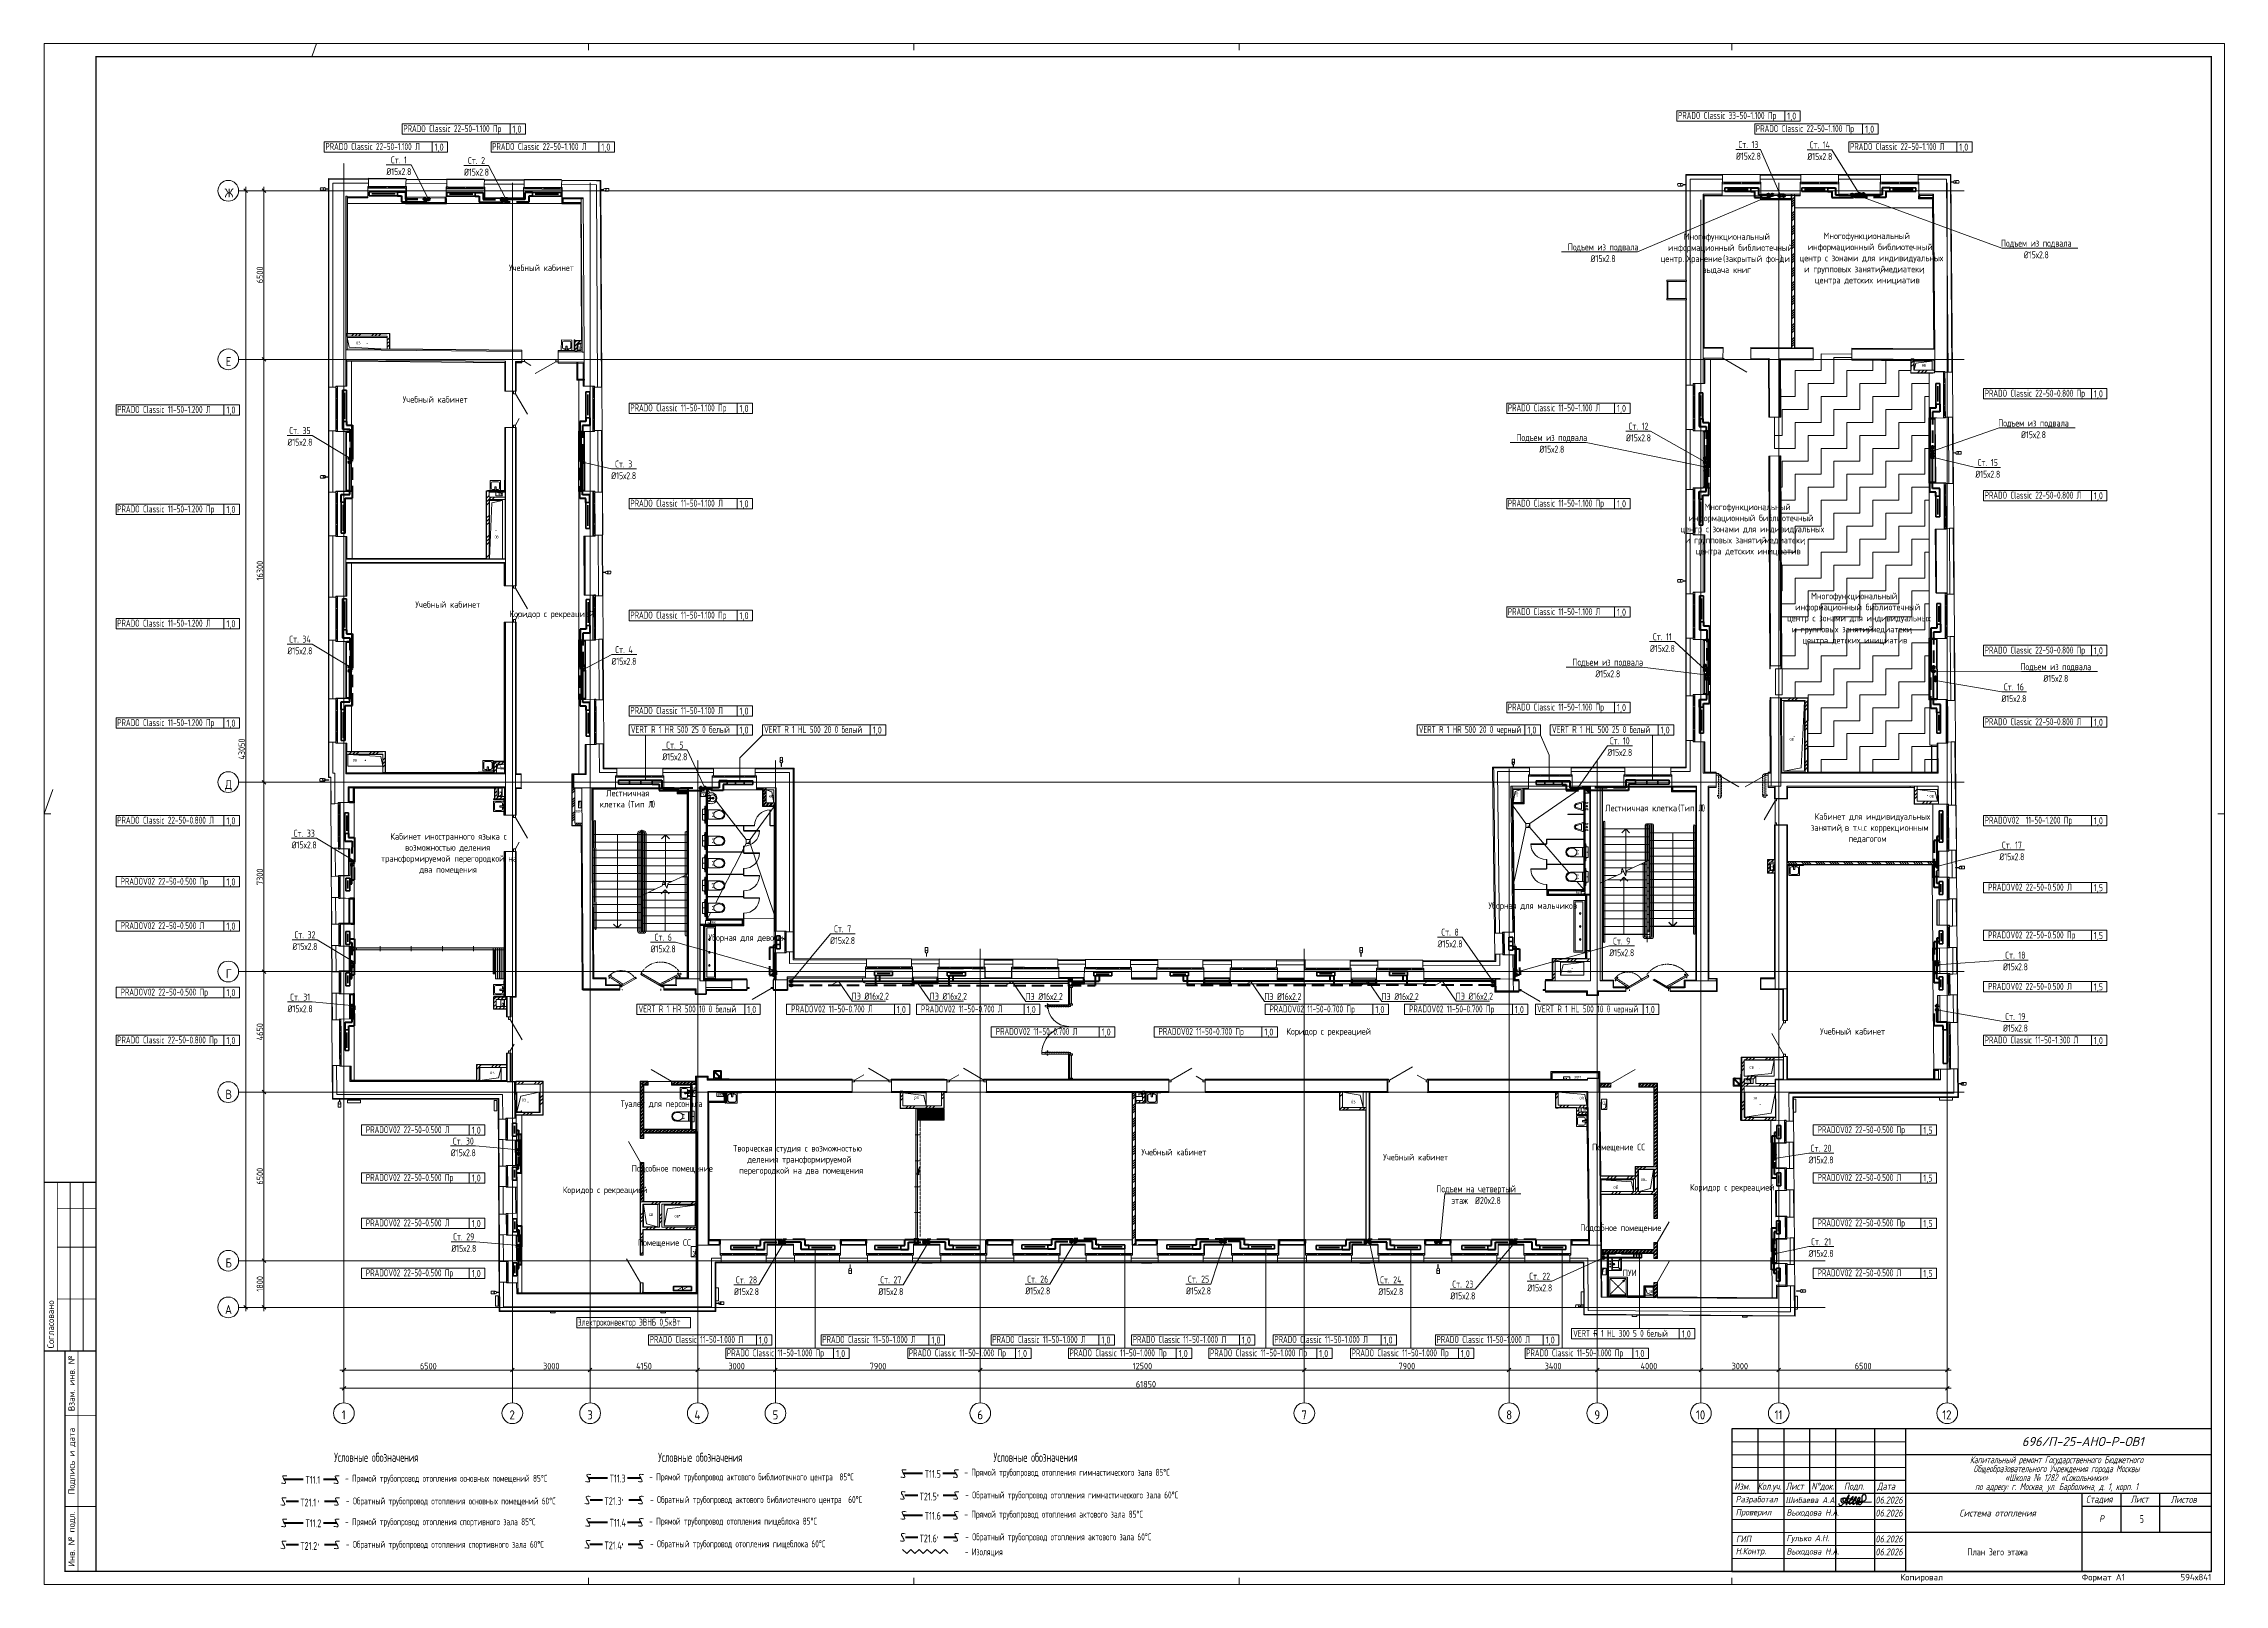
# Model space of a CAD drawing. Header units: millimetres. Extents: x -3929 to 624051, y 52832 to 514950.
# Drawn here: x 153576 to 237701, y 313246 to 372646 of the extents above; entities that cross this region are included whole.
import ezdxf
from ezdxf import colors
from ezdxf.entities.mleader import LeaderData, LeaderLine
from ezdxf.enums import TextEntityAlignment as Align
from ezdxf.math import Vec2, Vec3

# ---------------------------------------------------------------- set-up
doc = ezdxf.new("R2010")
doc.units = ezdxf.units.MM
for name, pattern in [('ADSK_Линия сетки', [25, 20, -2.5, 0, -2.5]), ('ADSK_Осевая', [14, 10, -2, 0, -2]), ('ADSK_Штриховая_ш2 п1', [3, 2, -1]), ('ADSK_Штриховая_ш3 п1_5', [4.5, 3, -1.5]), ('ADSK_Штрихпунктирная 2 точки_ш15 п1_5 п1_5 п1_5', [19.5, 15, -1.5, 0, -1.5, 0, -1.5]), ('GOST2.303 4', [7, 5, -2, 0]), ('Hidden', [7.14375, 4.7625, -2.38125])]:
    doc.linetypes.add(name, pattern=pattern)
for name, color, linetype in [('9_Форматы', 7, 'Continuous'), ('ПРИБОРЫ', 3, 'Continuous'), ('статистика приборов', 252, 'Continuous'), ('стояки', 7, 'Continuous'), ('т21.4', 142, 'Continuous')]:
    doc.layers.add(name, color=color, linetype=linetype)
doc.layers.add('9_Форматы надписи', color=7, linetype='Continuous', plot=False)
for name, color, linetype, lineweight in [('_ Окна', 7, 'Continuous', 9), ('_надписи ОВ', 7, 'Continuous', 20), ('Shtamp', 7, 'Continuous', 35), ('Аннотация', 7, 'Continuous', 18), ('АР-ШТАМП', 7, 'Continuous', 15), ('Витраж', 7, 'Continuous', 9), ('Двери', 7, 'Continuous', 9), ('Двери открывание', 7, 'Continuous', 9), ('Лестницы', 7, 'Continuous', 9), ('Марки помещений', 7, 'Continuous', 20), ('Обобщенные модели', 7, 'Continuous', 18), ('Оборудование', 7, 'Continuous', 18), ('ОВ-ИЗОЛЯЦИЯ', 7, 'Continuous', 25), ('ОВ-О-Оборудование', 32, 'Continuous', 35), ('ОВ-рамка', 7, 'Continuous', 30), ('ОВ-ТЕКСТ', 7, 'Continuous', 25), ('Окна', 7, 'Continuous', 9), ('Оси', 253, 'Continuous', 9), ('Панели витража', 7, 'Continuous', 9), ('Перекрытие', 7, 'Continuous', 18), ('Размеры', 7, 'Continuous', 9), ('Сантехника', 7, 'Continuous', 18), ('Стены внутренние', 7, 'Continuous', 18), ('Стены наружные', 7, 'Continuous', 18), ('Стены несущие', 7, 'Continuous', 30), ('Стены отделка', 7, 'Continuous', 30), ('Стены перегородки', 7, 'Continuous', 30), ('Стены штриховка', 7, 'Continuous', 9), ('Стрелки вверх', 7, 'Continuous', 18), ('ТЕКСТ', 252, 'Continuous', 13), ('Узлы', 7, 'Continuous', 18)]:
    doc.layers.add(name, color=color, linetype=linetype, lineweight=lineweight)
doc.layers.add('Линии', color=7, linetype='Continuous', lineweight=9, true_color=0x00a600)
for name, color, linetype, true_color in [('Подпись', 7, 'Continuous', 0x082cf7), ('т11.1', 1, 'Continuous', 0xff0000), ('т11.2', 7, 'Continuous', 0x6d366d), ('т11.3', 7, 'Continuous', 0xb82e00), ('т11.4', 7, 'Continuous', 0xd600d6), ('т11.5', 7, 'Continuous', 0x750000), ('т21.1', 5, 'Continuous', 0x0000ff), ('т21.2', 7, 'Continuous', 0x004285), ('т21.3', 7, 'Continuous', 0x005c45), ('т21.5', 7, 'Continuous', 0x000061)]:
    doc.layers.add(name, color=color, linetype=linetype, true_color=true_color)
doc.styles.add('GOST 2.304', font='CS_Gost2304.shx')
doc.styles.add('GOST Common', font='GOST_Common.ttf', dxfattribs={"width": 0.9, "height": 350})
doc.styles.add('GOST Common_1', font='GOST_Common.ttf', dxfattribs={"width": 0.9, "height": 250})
doc.styles.add('GOST Common_2', font='GOST_Common.ttf', dxfattribs={"width": 0.9, "height": 250})
doc.styles.add('GOST Common_4', font='GOST_Common.ttf', dxfattribs={"width": 0.9, "height": 200})
doc.styles.add('ГОСТ', font='isocpeur.ttf', dxfattribs={"width": 0.8, "height": 250})
doc.styles.add('М2', font='isocpeui.ttf', dxfattribs={"width": 0.8})
doc.styles.add('РАЗМЕРНЫЙ', font='simplex.shx', dxfattribs={"width": 0.6, "oblique": 15})
doc.styles.add('СТИЛЬ', font='simplex.shx', dxfattribs={"width": 0.65})

msp = doc.modelspace()

# ---------------------------------------------------------------- texts
at = {"layer": '_надписи ОВ', "ltscale": 10, "style": 'СТИЛЬ', "width": 0.6}
for s, height, p in [('Условные обозначения', 350, (164786.168, 317968.866)), ('Условные обозначения', 350, (177285.181, 317968.866)), ('Условные обозначения', 350, (190220.208, 317968.866)), ('- Прямой трубопровод отопления основных помещений 85%%DС', 270, (165206.063, 317198.116)), ('- Прямой трубопровод актового библиотечного центра  85%%DС', 270, (176938.802, 317254.235)), ('- Прямой трубопровод отопления гимнастического зала 85%%DС', 270, (189095.596, 317429.917)), ('- Обратный трубопровод отопления основных помещений 60%%DС', 270, (165239.308, 316325.086)), ('- Обратный трубопровод актового библиотечного центра  60%%DС', 270, (176972.047, 316381.204)), ('- Обратный трубопровод отопления гимнастического зала 60%%DС', 270, (189128.84, 316556.887)), ('- Прямой трубопровод отопления спортивного зала 85%%DС', 270, (165206.063, 315525.91)), ('- Прямой трубопровод отопления пищеблока 85%%DС', 270, (176938.802, 315547.669)), ('- Прямой трубопровод отопления актового зала 85%%DС', 270, (189095.596, 315815.729)), ('- Обратный трубопровод отопления спортивного зала 60%%DС', 270, (165239.308, 314652.88)), ('- Обратный трубопровод отопления пищеблока 60%%DС', 270, (176972.047, 314674.639)), (' - Изоляция', 270, (188988.754, 314365.341)), ('- Обратный трубопровод отопления актового зала 60%%DС', 270, (189128.84, 314942.699))]:
    msp.add_text(s, height=height, dxfattribs=at).set_placement(p)
at = {"layer": '_надписи ОВ', "ltscale": 10, "char_height": 300, "width": 16480.02357, "attachment_point": 1, "line_spacing_factor": 0.7, "style": 'СТИЛЬ'}
for s, insert in [('Т11.1', (163682.63, 317422.341)), ('Т11.3', (175415.369, 317478.46)), ('Т11.5', (187572.162, 317654.143)), ('Т21.1 ', (163483.53, 316548.372)), ('Т21.3 ', (175216.269, 316604.491)), ('Т21.5 ', (187373.062, 316780.173)), ('Т11.2', (163682.63, 315750.136)), ('Т11.4', (175415.369, 315771.895)), ('Т11.6', (187572.162, 316039.954)), ('Т21.2 ', (163483.53, 314876.167)), ('Т21.4 ', (175216.269, 314897.925)), ('Т21.6 ', (187373.062, 315165.985))]:
    msp.add_mtext(s, dxfattribs=dict(at, insert=insert))
at = {"layer": 'статистика приборов', "color": 7, "style": 'СТИЛЬ', "width": 0.6}
for s, p in [('PRADO Classic 22-50-1.100 Пр      ', (167452.049, 369236.102)), ('PRADO Classic 33-50-1.100 Пр      ', (216624.532, 369741.828)), ('PRADO Classic 22-50-1.100 Пр      ', (219630.21, 369236.102)), ('PRADO Classic 22-50-1.100 Л      ', (164446.371, 368543.922)), ('PRADO Classic 22-50-1.100 Л      ', (170878.273, 368543.922)), ('PRADO Classic 22-50-1.100 Л      ', (223260.85, 368543.922)), ('PRADO Classic 22-50-0.800 Пр      ', (228454.331, 359032.757)), ('PRADO Classic 11-50-1.200 Л      ', (156415.951, 358408.008)), ('PRADO Classic 11-50-1.100 Пр      ', (176209.306, 358471.398)), ('PRADO Classic 11-50-1.100 Л      ', (210059.113, 358471.398)), ('PRADO Classic 11-50-1.100 Л      ', (176209.306, 354792.906)), ('PRADO Classic 11-50-1.100 Пр      ', (210059.113, 354792.906)), ('PRADO Classic 22-50-0.800 Л      ', (228454.331, 355103.457)), ('PRADO Classic 11-50-1.200 Пр      ', (156415.951, 354572.717)), ('PRADO Classic 11-50-1.100 Л      ', (210059.113, 350613.063)), ('PRADO Classic 11-50-1.200 Л      ', (156415.951, 350168.061)), ('PRADO Classic 11-50-1.100 Пр      ', (176209.306, 350480.123)), ('PRADO Classic 22-50-0.800 Пр      ', (228454.331, 349130.576)), ('PRADO Classic 11-50-1.200 Пр      ', (156415.951, 346332.77)), ('PRADO Classic 11-50-1.100 Л      ', (176209.306, 346801.632)), ('PRADO Classic 11-50-1.100 Пр      ', (210059.113, 346934.572)), ('PRADO Classic 22-50-0.800 Л      ', (228454.331, 346369.447)), ('VERT R 1 HR 500 25 0 белый ', (176230.193, 346069.771)), ('VERT R 1 HL 500 20 0 белый ', (181368.913, 346069.771)), ('VERT R 1 HR 500 20 0 черный ', (206623.578, 346069.771)), ('VERT R 1 HL 500 25 0 белый ', (211762.298, 346069.771)), ('PRADO Classic 22-50-0.800 Л      ', (156415.951, 342572.66)), ('PRADOV02  11-50-1.200 Пр      ', (228454.331, 342572.66)), ('PRADOV02 22-50-0.500 Пр      ', (156547.586, 340215.599)), ('PRADOV02 22-50-0.500 Л      ', (228585.966, 339991.571)), ('PRADOV02 22-50-0.500 Л      ', (156547.586, 338507.9)), ('PRADOV02 22-50-0.500 Пр      ', (228585.966, 338148.392)), ('PRADOV02 22-50-0.500 Пр      ', (156547.586, 335946.352)), ('PRADOV02 22-50-0.500 Л      ', (228585.966, 336166.708)), ('VERT R 1 HR 500 10 0 белый ', (176526.244, 335294.982)), ('PRADOV02 11-50-0.700 Л      ', (182409.874, 335294.982)), ('PRADOV02 11-50-0.700 Л      ', (187420.659, 335294.982)), ('PRADOV02 11-50-0.700 Пр      ', (200869.541, 335294.982)), ('PRADOV02 11-50-0.700 Пр      ', (206250.689, 335294.982)), ('VERT R 1 HL 500 10 0 черный ', (211190.799, 335294.982)), ('PRADO Classic 22-50-0.800 Пр      ', (156415.951, 334098.606)), ('PRADOV02 11-50-0.700 Л      ', (190309.577, 334428.455)), ('PRADOV02 11-50-0.700 Пр      ', (196586.551, 334428.455)), ('PRADO Classic 11-50-1.300 Л      ', (228454.331, 334098.606)), ('PRADOV02 22-50-0.500 Л      ', (166010.235, 330641.156)), ('PRADOV02 22-50-0.500 Пр      ', (222010.647, 330641.156)), ('PRADOV02 22-50-0.500 Пр      ', (166010.235, 328797.955)), ('PRADOV02 22-50-0.500 Л      ', (222010.647, 328797.955)), ('PRADOV02 22-50-0.500 Л      ', (166010.235, 327046.341)), ('PRADOV02 22-50-0.500 Пр      ', (222010.647, 327046.341)), ('PRADOV02 22-50-0.500 Пр      ', (166010.235, 325120.42)), ('PRADOV02 22-50-0.500 Л      ', (222010.647, 325120.42)), ('Электроконвектор ЭВНБ 0,5кВт', (174184.143, 323219.273)), ('VERT R 1 HL 300 5 0 белый ', (212579.448, 322787.878)), ('PRADO Classic 11-50-1.000 Л      ', (176954.419, 322553.185)), ('PRADO Classic 11-50-1.000 Пр      ', (179935.67, 322034.588)), ('PRADO Classic 11-50-1.000 Л      ', (183613.578, 322553.185)), ('PRADO Classic 11-50-1.000 Пр      ', (186952.075, 322034.588)), ('PRADO Classic 11-50-1.000 Л      ', (190170.518, 322553.185)), ('PRADO Classic 11-50-1.000 Пр      ', (193151.769, 322034.588)), ('PRADO Classic 11-50-1.000 Л      ', (195588.506, 322553.185)), ('PRADO Classic 11-50-1.000 Пр      ', (198569.758, 322034.588)), ('PRADO Classic 11-50-1.000 Л      ', (201052.626, 322553.185)), ('PRADO Classic 11-50-1.000 Пр      ', (204033.877, 322034.588)), ('PRADO Classic 11-50-1.000 Л      ', (207308.063, 322553.185)), ('PRADO Classic 11-50-1.000 Пр      ', (210766.61, 322034.588))]:
    msp.add_text(s, height=270, dxfattribs=at).set_placement(p)
at = {"layer": 'статистика приборов', "color": 7, "style": 'СТИЛЬ', "width": 0.7}
for s, p in [('1,0', (171839.759, 369214.7)), ('1,0', (221012.242, 369720.426)), ('1,0', (224017.92, 369214.7)), ('1,0', (168834.081, 368522.52)), ('1,0', (175265.983, 368522.52)), ('1,0', (227648.56, 368522.52)), ('1,0', (232842.04, 359011.355)), ('1,0', (160803.661, 358386.606)), ('1,0', (180597.016, 358449.996)), ('1,0', (214446.823, 358449.996)), ('1,0', (180597.016, 354771.504)), ('1,0', (214446.823, 354771.504)), ('1,0', (232842.04, 355082.055)), ('1,0', (160803.661, 354551.315)), ('1,0', (214446.823, 350591.661)), ('1,0', (160803.661, 350146.659)), ('1,0', (180597.016, 350458.721)), ('1,0', (232842.04, 349109.174)), ('1,0', (180597.016, 346780.23)), ('1,0', (214446.823, 346913.17)), ('1,0', (232842.04, 346348.045)), ('1,0', (160803.661, 346311.368)), ('1,0', (180597.016, 346048.369)), ('1,0', (185735.736, 346048.369)), ('1,0', (210990.402, 346048.369)), ('1,0', (216129.122, 346048.369)), ('1,0', (160803.661, 342551.258)), ('1,0', (232842.04, 342551.258)), ('1,0', (160803.661, 340194.197)), ('1,5', (232842.04, 339970.169)), ('1,0', (160803.661, 338486.498)), ('1,5', (232842.04, 338126.99)), ('1,0', (160803.661, 335924.95)), ('1,5', (232842.04, 336145.306)), ('1,0', (180893.068, 335273.58)), ('1,0', (186665.948, 335273.58)), ('1,0', (191676.733, 335273.58)), ('1,0', (205125.616, 335273.58)), ('1,0', (210506.764, 335273.58)), ('1,0', (215557.623, 335273.58)), ('1,0', (160803.661, 334077.204)), ('1,0', (194565.651, 334407.053)), ('1,0', (200842.625, 334407.053)), ('1,0', (232842.04, 334077.204)), ('1,0', (170266.309, 330619.754)), ('1,5', (226266.721, 330619.754)), ('1,0', (170266.309, 328776.553)), ('1,5', (226266.721, 328776.553)), ('1,0', (170266.309, 327024.94)), ('1,5', (226266.721, 327024.94)), ('1,0', (170266.309, 325099.018)), ('1,5', (226266.721, 325099.018)), ('1,0', (181342.129, 322531.783)), ('1,0', (184323.38, 322013.186)), ('1,0', (188001.288, 322531.783)), ('1,0', (191339.785, 322013.186)), ('1,0', (194558.228, 322531.783)), ('1,0', (197539.479, 322013.186)), ('1,0', (199976.216, 322531.783)), ('1,0', (202957.467, 322013.186)), ('1,0', (205440.336, 322531.783)), ('1,0', (208421.587, 322013.186)), ('1,0', (211695.772, 322531.783)), ('1,0', (215154.319, 322013.186)), ('1,0', (216946.271, 322766.476))]:
    msp.add_text(s, height=270, dxfattribs=at).set_placement(p, align=Align.CENTER)
at = {"layer": 'ТЕКСТ', "transparency": 33554687, "attachment_point": 5, "style": 'СТИЛЬ'}
for s, insert, char_height, width in [('\\pxi1,sm0.75;{\\C7;5}', (234364.443, 315764.724), 300, 6768.52482), ('\\pxi1,sm0.75;{\\C7;План 3его этажа}', (228817.205, 314495.997), 270, 6535.64473)]:
    msp.add_mtext(s, dxfattribs=dict(at, insert=insert, char_height=char_height, width=width))

# ---------------------------------------------------------------- blocks, each defined once
blk = doc.blocks.new('*U2934')
at = {"layer": 'ОВ-О-Оборудование', "color": 32, "ltscale": 0.1, "true_color": 0xcd6928}
for p, q in [((550, 75), (-550, 75)), ((-550, 75), (-550, -75)), ((-450, 0), (450, 0)), ((550, -75), (550, 75)), ((-550, -75), (550, -75))]:
    blk.add_line(p, q, dxfattribs=at)
blk = doc.blocks.new('*U2874')
at = {"layer": 'ОВ-О-Оборудование', "color": 32, "ltscale": 0.1, "true_color": 0xcd6928}
for p, q in [((500, 75), (-500, 75)), ((-500, 75), (-500, -75)), ((-400, 0), (400, 0)), ((500, -75), (500, 75)), ((-500, -75), (500, -75))]:
    blk.add_line(p, q, dxfattribs=at)
blk = doc.blocks.new('*U2876')
at = {"layer": 'ОВ-О-Оборудование', "color": 32, "ltscale": 0.1, "true_color": 0xcd6928}
for p, q in [((500, 75), (-500, 75)), ((-500, 75), (-500, -75)), ((-167, 75), (-167, -75)), ((167, 75), (167, -75)), ((500, -75), (500, 75)), ((-500, -75), (500, -75))]:
    blk.add_line(p, q, dxfattribs=at)
blk = doc.blocks.new('*U2952')
at = {"layer": 'ОВ-О-Оборудование', "color": 32, "ltscale": 0.1, "true_color": 0xcd6928}
for p, q in [((650, 75), (-650, 75)), ((-650, 75), (-650, -75)), ((-217, 75), (-217, -75)), ((217, 75), (217, -75)), ((650, -75), (650, 75)), ((-650, -75), (650, -75))]:
    blk.add_line(p, q, dxfattribs=at)
blk = doc.blocks.new('*U2938')
at = {"layer": 'ОВ-О-Оборудование', "color": 32, "ltscale": 0.1, "true_color": 0xcd6928}
for p, q in [((600, 75), (-600, 75)), ((-600, 75), (-600, -75)), ((-500, 0), (500, 0)), ((600, -75), (600, 75)), ((-600, -75), (600, -75))]:
    blk.add_line(p, q, dxfattribs=at)
blk = doc.blocks.new('*U2950')
at = {"layer": 'ОВ-О-Оборудование', "color": 32, "ltscale": 0.1, "true_color": 0xcd6928}
for p, q in [((400, 75), (-400, 75)), ((-400, 75), (-400, -75)), ((-300, 0), (300, 0)), ((400, -75), (400, 75)), ((-400, -75), (400, -75))]:
    blk.add_line(p, q, dxfattribs=at)
blk = doc.blocks.new('*U2946')
at = {"layer": 'ОВ-О-Оборудование', "color": 32, "ltscale": 0.1, "true_color": 0xcd6928}
for p, q in [((650, 75), (-650, 75)), ((-650, 75), (-650, -75)), ((650, -75), (650, 75)), ((-650, -75), (650, -75))]:
    blk.add_line(p, q, dxfattribs=at)
at = {"layer": 'ОВ-О-Оборудование', "color": 32, "lineweight": 0, "ltscale": 10, "true_color": 0xcd6928, "style": 'GOST 2.304'}
blk.add_attdef('Маркировка', text='', height=180, dxfattribs=at).set_placement((0, -90), align=Align.CENTER)
blk = doc.blocks.new('*U2935')
at = {"layer": 'ОВ-О-Оборудование', "color": 32, "ltscale": 0.1, "true_color": 0xcd6928}
for p, q in [((250, 75), (-250, 75)), ((-250, 75), (-250, -75)), ((-150, 0), (150, 0)), ((250, -75), (250, 75)), ((-250, -75), (250, -75))]:
    blk.add_line(p, q, dxfattribs=at)
blk = doc.blocks.new('*U2933')
at = {"layer": 'ОВ-О-Оборудование', "color": 32, "ltscale": 0.1, "true_color": 0xcd6928}
for p, q in [((250, 75), (-250, 75)), ((-250, 75), (-250, -75)), ((-83, 75), (-83, -75)), ((83, 75), (83, -75)), ((250, -75), (250, 75)), ((-250, -75), (250, -75))]:
    blk.add_line(p, q, dxfattribs=at)
blk = doc.blocks.new('*U2951')
at = {"layer": 'ОВ-О-Оборудование', "color": 32, "ltscale": 0.1, "true_color": 0xcd6928}
for p, q in [((150, 75), (-150, 75)), ((-150, 75), (-150, -75)), ((-50, 75), (-50, -75)), ((50, 75), (50, -75)), ((150, -75), (150, 75)), ((-150, -75), (150, -75))]:
    blk.add_line(p, q, dxfattribs=at)
blk = doc.blocks.new('*U2936')
at = {"layer": 'ОВ-О-Оборудование', "color": 32, "ltscale": 0.1, "true_color": 0xcd6928}
for p, q in [((350, 75), (-350, 75)), ((-350, 75), (-350, -75)), ((-250, 0), (250, 0)), ((350, -75), (350, 75)), ((-350, -75), (350, -75))]:
    blk.add_line(p, q, dxfattribs=at)
blk = doc.blocks.new('3 этаж')
at = {"layer": 'Аннотация', "lineweight": 0}
blk.add_hatch(color=253, dxfattribs=at).paths.add_polyline_path([(378108, -80875), (378005, -81159), (378083, -81176)])
at = {"layer": 'Стены внутренние', "lineweight": 0}
h = blk.add_hatch(color=253, dxfattribs=at)
h.paths.add_polyline_path([(358310, -43502), (358291, -43502), (358292, -43692), (358310, -43692), (358310, -43512)])
h.paths.add_polyline_path([(358311, -43692), (358331, -43692), (358331, -43512), (358311, -43512), (358310, -43692)])
for points in [[(359301, -43732), (359800, -43732), (359800, -43692), (358291, -43692), (358291, -43732), (358314, -43732)], [(359840, -43732), (359840, -43522), (359800, -43522), (359800, -43732), (359827, -43732)], [(364316, -43692), (364354, -43692), (364354, -43554), (364314, -43554), (364314, -43692), (364315, -43692)], [(365055, -43732), (365055, -43692), (364314, -43692), (364314, -43732), (365055, -43732)], [(411728, -43579), (411728, -43539), (410556, -43539), (410557, -43579), (411718, -43579)], [(410596, -43539), (410596, -43379), (410557, -43379), (410557, -43539)], [(416651, -43504), (416691, -43504), (416691, -43419), (416652, -43419), (416651, -43431)], [(416651, -43544), (417196, -43544), (417196, -43504), (416651, -43504)], [(364886, -50506), (364926, -50506), (364926, -49885), (364886, -49885), (364886, -49887)], [(364961, -50546), (365140, -50546), (365140, -50506), (364886, -50506), (364886, -50546), (364926, -50546)], [(417056, -54498), (417096, -54498), (417096, -52003), (417056, -52004), (417056, -54256)], [(417266, -52043), (417267, -52043), (417266, -52004), (417266, -52003), (417096, -52004), (417096, -52043)], [(356000, -52559), (356146, -52559), (356146, -52519), (356000, -52519), (356000, -52535)], [(356186, -54789), (356186, -52519), (356146, -52520), (356146, -54789)], [(365142, -52561), (365151, -52561), (365150, -52521), (365142, -52521), (365021, -52521), (365021, -52561), (365101, -52561)], [(365061, -54779), (365061, -52561), (365021, -52561), (365021, -54779), (365041, -54779)], [(408471, -52538), (408511, -52538), (408511, -52498), (408380, -52498), (408380, -52538), (408420, -52538)], [(408511, -54653), (408511, -52538), (408471, -52538), (408471, -54653), (408487, -54653)], [(408511, -54693), (408511, -54653), (408380, -54653), (408380, -54692), (408485, -54693)], [(417151, -54498), (417280, -54498), (417280, -54458), (417096, -54458), (417096, -54498), (417139, -54498)], [(356000, -54829), (356186, -54828), (356186, -54789), (356000, -54789), (356000, -54828)], [(362118, -54858), (362118, -54818), (361497, -54818), (361497, -54858), (362008, -54858)], [(365041, -54819), (365155, -54819), (365155, -54779), (365021, -54779), (365021, -54819)], [(365041, -62809), (365081, -62809), (365081, -60569), (365041, -60569), (365041, -62578)], [(365192, -60609), (365192, -60570), (365177, -60569), (365081, -60569), (365081, -60609), (365191, -60609)], [(408380, -60583), (408534, -60583), (408534, -60543), (408360, -60543), (408360, -60572), (408380, -60572)], [(417079, -62858), (417096, -62858), (417096, -60503), (417056, -60503), (417056, -62858)], [(417321, -60543), (417330, -60543), (417330, -60503), (417096, -60503), (417096, -60543), (417301, -60543)], [(356024, -60654), (356145, -60654), (356145, -60614), (356024, -60614), (356024, -60630)], [(356185, -62781), (356184, -60614), (356145, -60614), (356145, -62781), (356159, -62781)], [(408494, -62625), (408534, -62625), (408533, -60583), (408494, -60583), (408494, -62356)], [(356004, -62821), (356185, -62820), (356185, -62781), (356004, -62781), (356004, -62820)], [(365081, -62849), (365198, -62849), (365198, -62809), (365041, -62809), (365041, -62849)], [(408494, -62665), (408534, -62665), (408534, -62625), (408380, -62625), (408380, -62665)], [(417096, -62858), (417346, -62858), (417346, -62818), (417096, -62818)], [(356300, -66788), (356300, -66227), (356260, -66227), (356260, -66788), (356278, -66788)], [(368806, -66434), (368806, -66305), (368766, -66305), (368766, -66434)], [(368989, -66474), (369148, -66474), (369148, -66434), (368766, -66434), (368766, -66474), (368985, -66474)], [(401378, -66866), (401418, -66866), (401418, -66276), (401378, -66276), (401378, -66826)], [(407120, -66366), (407159, -66366), (407159, -66236), (407119, -66236), (407119, -66366)], [(407796, -66406), (408061, -66406), (408061, -66366), (407119, -66366), (407120, -66406)], [(356105, -66828), (356300, -66828), (356300, -66788), (356105, -66788), (356105, -66827), (356105, -66828)], [(401102, -66866), (401378, -66866), (401378, -66826), (400968, -66826), (400969, -66866), (401010, -66866)], [(417199, -69663), (417216, -69663), (417216, -69240), (417176, -69240), (417176, -69663)], [(417199, -69703), (417349, -69703), (417349, -69663), (417176, -69663), (417176, -69703)], [(356260, -70559), (356300, -70559), (356300, -70519), (356128, -70519), (356128, -70559), (356133, -70559)], [(356260, -71520), (356300, -71520), (356300, -70559), (356260, -70559), (356260, -71480)], [(356119, -71520), (356260, -71520), (356260, -71480), (356119, -71481), (356119, -71513)], [(417199, -73423), (417239, -73422), (417231, -72438), (417191, -72438), (417199, -73423)], [(417239, -72478), (417371, -72478), (417371, -72438), (417231, -72438), (417232, -72478)], [(377836, -73759), (377876, -73759), (377876, -73599), (377836, -73599), (377836, -73759)], [(378771, -73799), (378771, -73759), (377836, -73759), (377837, -73799), (378497, -73799)], [(378811, -73799), (378811, -73600), (378771, -73600), (378771, -73799), (378803, -73799)], [(384002, -73819), (384421, -73819), (384421, -73779), (384002, -73779)], [(384461, -73819), (384460, -73615), (384421, -73615), (384421, -73819), (384460, -73819)], [(389076, -73779), (389116, -73779), (389116, -73629), (389076, -73630)], [(390046, -73819), (390046, -73779), (389076, -73779), (389076, -73819), (389610, -73819)], [(390086, -73819), (390085, -73630), (390046, -73630), (390046, -73819), (390085, -73819)], [(394768, -73779), (394801, -73779), (394801, -73644), (394761, -73645), (394761, -73779)], [(395672, -73819), (395696, -73819), (395696, -73779), (394761, -73779), (394761, -73819), (394818, -73819)], [(395736, -73819), (395736, -73645), (395696, -73645), (395696, -73819), (395736, -73819)], [(417248, -73423), (417371, -73422), (417371, -73383), (417239, -73383), (417239, -73423)], [(356156, -74238), (356260, -74238), (356260, -74198), (356151, -74199), (356151, -74238)], [(356260, -75170), (356300, -75170), (356299, -74198), (356260, -74198), (356260, -75169)], [(356156, -75170), (356260, -75169), (356260, -75130), (356156, -75130), (356156, -75169), (356153, -75170)], [(402504, -77252), (404296, -77252), (404296, -77212), (402464, -77212), (402464, -77252), (402479, -77252)], [(402504, -77509), (402504, -77252), (402464, -77252), (402464, -77509)], [(404296, -77452), (404336, -77451), (404336, -77212), (404296, -77212), (404296, -77252)], [(417232, -77483), (417272, -77483), (417269, -77113), (417229, -77113), (417229, -77114)], [(417270, -77153), (417410, -77153), (417409, -77113), (417269, -77113)], [(362681, -79880), (362721, -79880), (362721, -79840), (362551, -79840), (362551, -79880), (362648, -79880)], [(362720, -80828), (362721, -80828), (362721, -79880), (362681, -79880), (362681, -80828)], [(411042, -80001), (411127, -80001), (411127, -79962), (411127, -79961), (411002, -79961), (411002, -80001), (411009, -80001)], [(411002, -80911), (411042, -80911), (411042, -80001), (411002, -80001), (411002, -80766)], [(362681, -80828), (362681, -80788), (362556, -80788), (362556, -80814), (362553, -80815), (362553, -80828), (362660, -80828)], [(411076, -80911), (411135, -80911), (411135, -80910), (411134, -80910), (411134, -80871), (411042, -80871), (411042, -80911)], [(362625, -83545), (362720, -83545), (362720, -83505), (362584, -83505), (362585, -83545), (362594, -83545)], [(362720, -84500), (362720, -83545), (362680, -83545), (362680, -84500), (362685, -84500)], [(370412, -83729), (370412, -83689), (369976, -83689), (369976, -83729), (370372, -83729)], [(370412, -83859), (370412, -83729), (370372, -83729), (370372, -83859)], [(375097, -83859), (375097, -83689), (375057, -83689), (375057, -83859)], [(375097, -83729), (376057, -83729), (376057, -83689), (375097, -83689), (375097, -83712)], [(376057, -83859), (376057, -83729), (376017, -83729), (376017, -83859)], [(381667, -83721), (381707, -83721), (381707, -83681), (380702, -83681), (380702, -83721), (381528, -83721)], [(380742, -83869), (380742, -83721), (380702, -83721), (380702, -83869)], [(381707, -83869), (381707, -83721), (381667, -83721), (381667, -83869), (381692, -83869)], [(386458, -83869), (386458, -83689), (386446, -83689), (386446, -83869)], [(387272, -83729), (387272, -83689), (386458, -83689), (386458, -83729), (387255, -83729)], [(387272, -83869), (387272, -83729), (387232, -83729), (387232, -83869), (387255, -83869)], [(392962, -83729), (392990, -83729), (392990, -83689), (391960, -83689), (391960, -83729), (392950, -83729)], [(392000, -83869), (392000, -83729), (391960, -83729), (391960, -83869)], [(392990, -83869), (392990, -83729), (392950, -83729), (392950, -83869), (392962, -83869)], [(397602, -83869), (397642, -83869), (397642, -83689), (397602, -83690), (397602, -83712)], [(398560, -83729), (398600, -83729), (398600, -83689), (397642, -83689), (397642, -83729), (397871, -83729)], [(398600, -83869), (398600, -83729), (398560, -83729), (398560, -83869)], [(403235, -83869), (403275, -83869), (403275, -83689), (403235, -83690), (403235, -83712)], [(403755, -83729), (403926, -83729), (403925, -83689), (403275, -83689), (403275, -83729)], [(411070, -83701), (411155, -83701), (411155, -83662), (411098, -83661), (411030, -83661), (411030, -83701)], [(411030, -84606), (411070, -84606), (411070, -83701), (411030, -83701), (411030, -84448)], [(362656, -84500), (362680, -84500), (362680, -84460), (362594, -84460), (362594, -84499), (362594, -84500)], [(411155, -84606), (411163, -84606), (411163, -84604), (411162, -84604), (411162, -84566), (411070, -84566), (411070, -84606), (411138, -84606)], [(406413, -85515), (406413, -85475), (406063, -85475), (406063, -85515), (406403, -85515)], [(406103, -85885), (406103, -85515), (406063, -85515), (406063, -85885)]]:
    blk.add_hatch(color=253, dxfattribs=at).paths.add_polyline_path(points)
h = blk.add_hatch(color=253, dxfattribs=at)
h.dxf.hatch_style = 1
h.paths.add_polyline_path([(364760, -65727), (364749, -65727), (364769, -65727)])
h.paths.add_polyline_path([(364749, -65727), (364709, -65727), (364709, -66277), (364749, -66277)])
at = {"layer": 'Узлы', "lineweight": 0}
for points in [[(361826, -72506), (362098, -72506), (362098, -72430), (356301, -72430), (356301, -72506), (361824, -72506)], [(361662, -73430), (361742, -73430), (361742, -72506), (361662, -72506), (361662, -73402)], [(361824, -73630), (361824, -72506), (361744, -72506), (361744, -73630)], [(361906, -73630), (361906, -72506), (361826, -72506), (361826, -73630)], [(361988, -73630), (361988, -72506), (361908, -72506), (361908, -73630)], [(362070, -73630), (362070, -72506), (361990, -72506), (361990, -73630)], [(378032, -83639), (378032, -78639), (377956, -78639), (377956, -83639)], [(379050, -78727), (379052, -78727), (379052, -78643), (378052, -78643), (378052, -78727), (379048, -78727)], [(378948, -78813), (379052, -78813), (379052, -78729), (378052, -78729), (378052, -78813), (378497, -78813)], [(378948, -78899), (379052, -78899), (379052, -78815), (378052, -78815), (378052, -78899), (378497, -78899)], [(378948, -78985), (379052, -78985), (379052, -78901), (378052, -78901), (378052, -78985), (378497, -78985)], [(378948, -79071), (379052, -79071), (379052, -78987), (378052, -78987), (378052, -79071), (378497, -79071)]]:
    blk.add_hatch(color=253, dxfattribs=at).paths.add_polyline_path(points)
at = {"color": 253, "linetype": 'ByBlock', "lineweight": 0}
for p, q in [((352185, -43313), (352043, -43172)), ((352885, -43313), (352743, -43172)), ((352743, -49672), (352885, -49813)), ((352885, -49813), (352743, -49672)), ((352743, -65972), (352885, -66113)), ((352885, -66113), (352743, -65972)), ((352743, -73272), (352885, -73413)), ((352885, -73413), (352743, -73272)), ((352743, -77922), (352885, -78063)), ((352885, -78063), (352743, -77922)), ((352743, -84422), (352885, -84563)), ((352885, -84563), (352743, -84422)), ((352043, -86222), (352185, -86363)), ((352743, -86222), (352885, -86363)), ((355968, -88637), (355827, -88779)), ((362327, -88779), (362468, -88637)), ((362468, -88637), (362327, -88779)), ((365327, -88779), (365468, -88637)), ((365468, -88637), (365327, -88779)), ((369477, -88779), (369618, -88637)), ((369618, -88637), (369477, -88779)), ((372477, -88779), (372618, -88637)), ((372618, -88637), (372477, -88779)), ((380377, -88779), (380518, -88637)), ((380518, -88637), (380377, -88779)), ((392877, -88779), (393018, -88637)), ((393018, -88637), (392877, -88779)), ((400777, -88779), (400918, -88637)), ((400918, -88637), (400777, -88779)), ((404177, -88779), (404318, -88637)), ((404318, -88637), (404177, -88779)), ((408177, -88779), (408318, -88637)), ((408318, -88637), (408177, -88779)), ((411177, -88779), (411318, -88637)), ((411318, -88637), (411177, -88779)), ((417677, -88779), (417818, -88637)), ((355968, -89337), (355827, -89479)), ((417677, -89479), (417818, -89337))]:
    blk.add_line(p, q, dxfattribs=at)
at = {"color": 253, "linetype": 'Continuous', "lineweight": 0}
for p, q in [((364709, -66285), (364717, -66277)), ((364709, -66375), (364807, -66277)), ((364709, -66465), (364809, -66365)), ((372068, -66380), (372183, -66265)), ((372068, -66290), (372093, -66265)), ((372068, -66425), (372188, -66305)), ((372068, -66515), (372188, -66395)), ((372068, -66560), (372188, -66440)), ((364709, -66734), (364809, -66634)), ((364709, -66824), (364809, -66724)), ((364709, -66914), (364809, -66814)), ((364709, -67003), (364809, -66903)), ((364709, -67273), (364809, -67173)), ((364709, -67363), (364809, -67263)), ((372068, -66649), (372188, -66529)), ((372068, -66694), (372188, -66574)), ((372068, -66784), (372188, -66664)), ((372068, -66829), (372188, -66709)), ((372068, -66919), (372188, -66799)), ((372069, -66963), (372189, -66843)), ((372159, -66963), (372279, -66843)), ((372203, -66963), (372323, -66843)), ((372293, -66963), (372413, -66843)), ((372338, -66963), (372458, -66843)), ((372428, -66963), (372548, -66843)), ((372473, -66963), (372573, -66863)), ((372563, -66963), (372573, -66953)), ((364709, -67452), (364809, -67352)), ((364709, -67542), (364809, -67442)), ((364802, -67719), (364902, -67619)), ((364891, -67719), (364991, -67619)), ((364981, -67719), (365081, -67619)), ((365071, -67719), (365087, -67704))]:
    blk.add_line(p, q, dxfattribs=at)
at = {"layer": '_ Окна', "color": 253, "lineweight": 0}
for p, q in [((356823, -43132), (356823, -43072)), ((356823, -43072), (356899, -43072)), ((356899, -43132), (356823, -43132)), ((356843, -43132), (356843, -43072)), ((356899, -43072), (356899, -43132)), ((356899, -43102), (357530, -43107)), ((357530, -43137), (357530, -43077)), ((357530, -43077), (357606, -43077)), ((357606, -43137), (357530, -43137)), ((357606, -43077), (357606, -43137)), ((357606, -43107), (358237, -43111)), ((358237, -43081), (358237, -43141)), ((358313, -43082), (358237, -43081)), ((358237, -43141), (358313, -43142)), ((358293, -43142), (358293, -43082)), ((358313, -43142), (358313, -43082)), ((359845, -43152), (359845, -43092)), ((359845, -43092), (359921, -43093)), ((359921, -43153), (359845, -43152)), ((359865, -43152), (359865, -43092)), ((359921, -43093), (359921, -43153)), ((359921, -43123), (360552, -43127)), ((360552, -43157), (360552, -43097)), ((360552, -43097), (360628, -43097)), ((360628, -43157), (360552, -43157)), ((360628, -43097), (360628, -43157)), ((360628, -43127), (361259, -43132)), ((361259, -43102), (361259, -43162)), ((361335, -43102), (361259, -43102)), ((361259, -43162), (361335, -43162)), ((361315, -43162), (361315, -43102)), ((361335, -43162), (361335, -43102)), ((362828, -43172), (362828, -43112)), ((362828, -43112), (362904, -43113)), ((362904, -43173), (362828, -43172)), ((362848, -43172), (362848, -43112)), ((362904, -43113), (362904, -43173)), ((362904, -43143), (363535, -43147)), ((363535, -43177), (363535, -43117)), ((363535, -43117), (363611, -43117)), ((363611, -43177), (363535, -43177)), ((363611, -43117), (363611, -43177)), ((363611, -43147), (364242, -43152)), ((364242, -43122), (364241, -43182)), ((364241, -43182), (364317, -43182)), ((364318, -43122), (364242, -43122)), ((364297, -43182), (364298, -43122)), ((364317, -43182), (364318, -43122)), ((409066, -42969), (409066, -42909)), ((409066, -42909), (409142, -42909)), ((409142, -42969), (409066, -42969)), ((409086, -42969), (409086, -42909)), ((409142, -42909), (409142, -42969)), ((409142, -42939), (409773, -42939)), ((409773, -42969), (409773, -42909)), ((409773, -42909), (409849, -42909)), ((409849, -42969), (409773, -42969)), ((409849, -42909), (409849, -42969)), ((409849, -42939), (410480, -42939)), ((410480, -42909), (410480, -42969)), ((410556, -42909), (410480, -42909)), ((410480, -42969), (410556, -42969)), ((410536, -42969), (410536, -42909)), ((410556, -42969), (410556, -42909)), ((412081, -42969), (412081, -42909)), ((412081, -42909), (412157, -42909)), ((412157, -42969), (412081, -42969)), ((412101, -42969), (412101, -42909)), ((412157, -42909), (412157, -42969)), ((412157, -42939), (412788, -42939)), ((412788, -42969), (412788, -42909)), ((412788, -42909), (412864, -42909)), ((412864, -42969), (412788, -42969)), ((412864, -42909), (412864, -42969)), ((412864, -42939), (413495, -42939)), ((413495, -42909), (413495, -42969)), ((413571, -42909), (413495, -42909)), ((413495, -42969), (413571, -42969)), ((413551, -42969), (413551, -42909)), ((413571, -42969), (413571, -42909)), ((415161, -42969), (415161, -42909)), ((415161, -42909), (415237, -42909)), ((415237, -42969), (415161, -42969)), ((415181, -42969), (415181, -42909)), ((415237, -42909), (415237, -42969)), ((415237, -42939), (415868, -42939)), ((415868, -42969), (415868, -42909)), ((415868, -42909), (415944, -42909)), ((415944, -42969), (415868, -42969)), ((415944, -42909), (415944, -42969)), ((415944, -42939), (416575, -42939)), ((416575, -42909), (416575, -42969)), ((416651, -42909), (416575, -42909)), ((416575, -42969), (416651, -42969)), ((416631, -42969), (416631, -42909)), ((416651, -42969), (416651, -42909)), ((417602, -50290), (417602, -50210)), ((417602, -50210), (417662, -50210)), ((417602, -50230), (417662, -50230)), ((417662, -50290), (417602, -50290)), ((417632, -50290), (417635, -50650)), ((417662, -50210), (417662, -50290)), ((355650, -50779), (355590, -50779)), ((355590, -50779), (355590, -50859)), ((355650, -50799), (355590, -50799)), ((355590, -50859), (355650, -50859)), ((355590, -51219), (355650, -51219)), ((355590, -51279), (355590, -51219)), ((355650, -51279), (355590, -51279)), ((355620, -51219), (355620, -50859)), ((355620, -52019), (355620, -51279)), ((355650, -50859), (355650, -50779)), ((355650, -51219), (355650, -51279)), ((365502, -50778), (365562, -50777)), ((365502, -50858), (365502, -50778)), ((365502, -50798), (365562, -50797)), ((365562, -50857), (365502, -50858)), ((365504, -51218), (365564, -51217)), ((365504, -51278), (365504, -51218)), ((365564, -51277), (365504, -51278)), ((365532, -50857), (365534, -51217)), ((365534, -51277), (365538, -52017)), ((365562, -50777), (365562, -50857)), ((365564, -51217), (365564, -51277)), ((408010, -50678), (407950, -50678)), ((407950, -50678), (407950, -50758)), ((408010, -50698), (407950, -50698)), ((407950, -50758), (408010, -50758)), ((407950, -51118), (408010, -51118)), ((407950, -51178), (407950, -51118)), ((408010, -51178), (407950, -51178)), ((407980, -51118), (407980, -50758)), ((407980, -51998), (407980, -51178)), ((408010, -50758), (408010, -50678)), ((408010, -51118), (408010, -51178)), ((417606, -50710), (417605, -50650)), ((417605, -50650), (417665, -50650)), ((417666, -50710), (417606, -50710)), ((417636, -50710), (417642, -51500)), ((417665, -50650), (417666, -50710)), ((355590, -52019), (355650, -52019)), ((355590, -52079), (355590, -52019)), ((355650, -52079), (355590, -52079)), ((355620, -52439), (355620, -52079)), ((355650, -52019), (355650, -52079)), ((365508, -52018), (365568, -52017)), ((365508, -52078), (365508, -52018)), ((365568, -52077), (365508, -52078)), ((365538, -52077), (365540, -52437)), ((365568, -52017), (365568, -52077)), ((407950, -51998), (408010, -51998)), ((407950, -52058), (407950, -51998)), ((408010, -52058), (407950, -52058)), ((407980, -52418), (407980, -52058)), ((408010, -51998), (408010, -52058)), ((417613, -51560), (417612, -51500)), ((417612, -51500), (417672, -51500)), ((417673, -51560), (417613, -51560)), ((417676, -51920), (417616, -51920)), ((417616, -51920), (417616, -52000)), ((417616, -51980), (417676, -51980)), ((417616, -52000), (417676, -52000)), ((417643, -51560), (417646, -51920)), ((417672, -51500), (417673, -51560)), ((417676, -52000), (417676, -51920)), ((355590, -52439), (355650, -52439)), ((355590, -52519), (355590, -52439)), ((355650, -52499), (355590, -52499)), ((355650, -52519), (355590, -52519)), ((355650, -52439), (355650, -52519)), ((365570, -52437), (365510, -52438)), ((365510, -52438), (365510, -52518)), ((365510, -52498), (365570, -52497)), ((365510, -52518), (365570, -52517)), ((365570, -52517), (365570, -52437)), ((407950, -52418), (408010, -52418)), ((407950, -52498), (407950, -52418)), ((408010, -52478), (407950, -52478)), ((408010, -52498), (407950, -52498)), ((408010, -52418), (408010, -52498)), ((417637, -54578), (417636, -54498)), ((417636, -54498), (417696, -54498)), ((417637, -54518), (417697, -54518)), ((417697, -54578), (417637, -54578)), ((417667, -54578), (417670, -54938)), ((417696, -54498), (417697, -54578)), ((355650, -54829), (355590, -54829)), ((355590, -54829), (355590, -54909)), ((355650, -54849), (355590, -54849)), ((355590, -54909), (355650, -54909)), ((355590, -55269), (355650, -55269)), ((355590, -55329), (355590, -55269)), ((355650, -55329), (355590, -55329)), ((355620, -55269), (355620, -54909)), ((355620, -56069), (355620, -55329)), ((355650, -54909), (355650, -54829)), ((355650, -55269), (355650, -55329)), ((365523, -54898), (365522, -54818)), ((365522, -54818), (365582, -54818)), ((365522, -54838), (365582, -54838)), ((365583, -54898), (365523, -54898)), ((365525, -55318), (365524, -55258)), ((365524, -55258), (365584, -55258)), ((365585, -55318), (365525, -55318)), ((365553, -54898), (365554, -55258)), ((365555, -55318), (365558, -56058)), ((365582, -54818), (365583, -54898)), ((365584, -55258), (365585, -55318)), ((408010, -54693), (407950, -54693)), ((407950, -54693), (407950, -54773)), ((408010, -54713), (407950, -54713)), ((407950, -54773), (408010, -54773)), ((407950, -55133), (408010, -55133)), ((407950, -55193), (407950, -55133)), ((408010, -55193), (407950, -55193)), ((407980, -55133), (407980, -54773)), ((407980, -56013), (407980, -55193)), ((408010, -54773), (408010, -54693)), ((408010, -55133), (408010, -55193)), ((417640, -54938), (417700, -54937)), ((417640, -54998), (417640, -54938)), ((417700, -54997), (417640, -54998)), ((417670, -54998), (417677, -55788)), ((417700, -54937), (417700, -54997)), ((355590, -56069), (355650, -56069)), ((355590, -56129), (355590, -56069)), ((355650, -56129), (355590, -56129)), ((355620, -56489), (355620, -56129)), ((355650, -56069), (355650, -56129)), ((365529, -56118), (365528, -56058)), ((365528, -56058), (365588, -56058)), ((365589, -56118), (365529, -56118)), ((365559, -56118), (365561, -56478)), ((365588, -56058), (365589, -56118)), ((407950, -56013), (408010, -56013)), ((407950, -56073), (407950, -56013)), ((408010, -56073), (407950, -56073)), ((407980, -56433), (407980, -56073)), ((408010, -56013), (408010, -56073)), ((417647, -55788), (417707, -55787)), ((417647, -55848), (417647, -55788)), ((417707, -55847), (417647, -55848)), ((417710, -56207), (417650, -56208)), ((417650, -56208), (417651, -56288)), ((417651, -56268), (417711, -56267)), ((417651, -56288), (417711, -56287)), ((417677, -55848), (417680, -56208)), ((417707, -55787), (417707, -55847)), ((417711, -56287), (417710, -56207)), ((355590, -56489), (355650, -56489)), ((355590, -56569), (355590, -56489)), ((355650, -56549), (355590, -56549)), ((355650, -56569), (355590, -56569)), ((355650, -56489), (355650, -56569)), ((365591, -56478), (365531, -56478)), ((365531, -56478), (365531, -56558)), ((365531, -56538), (365591, -56538)), ((365531, -56558), (365591, -56558)), ((365591, -56558), (365591, -56478)), ((407950, -56433), (408010, -56433)), ((407950, -56513), (407950, -56433)), ((408010, -56493), (407950, -56493)), ((408010, -56513), (407950, -56513)), ((408010, -56433), (408010, -56513)), ((355650, -58874), (355590, -58874)), ((355590, -58874), (355590, -58954)), ((355650, -58954), (355650, -58874)), ((365543, -58906), (365542, -58826)), ((365542, -58826), (365602, -58826)), ((365543, -58846), (365603, -58846)), ((365602, -58826), (365603, -58906)), ((408010, -58723), (407950, -58723)), ((407950, -58723), (407950, -58803)), ((408010, -58743), (407950, -58743)), ((407950, -58803), (408010, -58803)), ((407980, -59163), (407980, -58803)), ((408010, -58803), (408010, -58723)), ((417671, -58739), (417731, -58738)), ((417671, -58829), (417671, -58739)), ((417671, -58769), (417731, -58768)), ((417731, -58828), (417671, -58829)), ((417701, -58829), (417704, -59189)), ((417731, -58738), (417731, -58828)), ((355650, -58894), (355590, -58894)), ((355590, -58954), (355650, -58954)), ((355590, -59314), (355650, -59314)), ((355590, -59374), (355590, -59314)), ((355650, -59374), (355590, -59374)), ((355620, -59314), (355620, -58954)), ((355620, -60114), (355620, -59374)), ((355650, -59314), (355650, -59374)), ((365603, -58906), (365543, -58906)), ((365545, -59326), (365545, -59266)), ((365545, -59266), (365605, -59266)), ((365605, -59326), (365545, -59326)), ((365573, -58906), (365575, -59266)), ((365575, -59326), (365579, -60066)), ((365605, -59266), (365605, -59326)), ((407950, -59163), (408010, -59163)), ((407950, -59223), (407950, -59163)), ((408010, -59223), (407950, -59223)), ((407980, -60043), (407980, -59223)), ((408010, -59163), (408010, -59223)), ((417674, -59189), (417734, -59188)), ((417675, -59249), (417674, -59189)), ((417735, -59248), (417675, -59249)), ((417705, -59249), (417711, -59989)), ((417734, -59188), (417735, -59248)), ((355590, -60114), (355650, -60114)), ((355590, -60174), (355590, -60114)), ((355650, -60174), (355590, -60174)), ((355590, -60534), (355650, -60534)), ((355590, -60614), (355590, -60534)), ((355620, -60534), (355620, -60174)), ((355650, -60114), (355650, -60174)), ((355650, -60534), (355650, -60614)), ((365549, -60126), (365549, -60066)), ((365549, -60066), (365609, -60066)), ((365609, -60126), (365549, -60126)), ((365611, -60486), (365551, -60486)), ((365551, -60486), (365551, -60566)), ((365551, -60546), (365611, -60546)), ((365551, -60566), (365611, -60566)), ((365579, -60126), (365581, -60486)), ((365609, -60066), (365609, -60126)), ((365611, -60566), (365611, -60486)), ((407950, -60043), (408010, -60043)), ((407950, -60103), (407950, -60043)), ((408010, -60103), (407950, -60103)), ((407950, -60463), (408010, -60463)), ((407950, -60543), (407950, -60463)), ((408010, -60523), (407950, -60523)), ((408010, -60543), (407950, -60543)), ((407980, -60463), (407980, -60103)), ((408010, -60043), (408010, -60103)), ((408010, -60463), (408010, -60543)), ((417681, -59989), (417741, -59988)), ((417681, -60049), (417681, -59989)), ((417741, -60048), (417681, -60049)), ((417744, -60408), (417684, -60409)), ((417684, -60409), (417685, -60499)), ((417685, -60469), (417745, -60468)), ((417685, -60499), (417745, -60498)), ((417711, -60049), (417714, -60409)), ((417741, -59988), (417741, -60048)), ((417745, -60498), (417744, -60408)), ((355650, -60594), (355590, -60594)), ((355650, -60614), (355590, -60614)), ((355650, -62804), (355590, -62804)), ((355590, -62804), (355590, -62884)), ((355650, -62824), (355590, -62824)), ((355590, -62884), (355650, -62884)), ((355620, -63244), (355620, -62884)), ((355650, -62884), (355650, -62804)), ((365563, -62927), (365563, -62847)), ((365563, -62847), (365623, -62847)), ((365563, -62867), (365623, -62867)), ((365623, -62927), (365563, -62927)), ((365593, -62927), (365595, -63287)), ((365623, -62847), (365623, -62927)), ((408010, -62665), (407950, -62665)), ((407950, -62665), (407950, -62745)), ((408010, -62685), (407950, -62685)), ((407950, -62745), (408010, -62745)), ((407980, -63105), (407980, -62745)), ((408010, -62745), (408010, -62665)), ((417704, -62855), (417764, -62854)), ((417705, -62935), (417704, -62855)), ((417704, -62875), (417764, -62874)), ((417765, -62934), (417705, -62935)), ((417735, -62934), (417738, -63294)), ((417764, -62854), (417765, -62934)), ((355590, -63244), (355650, -63244)), ((355590, -63304), (355590, -63244)), ((355650, -63304), (355590, -63304)), ((355620, -64044), (355620, -63304)), ((355650, -63244), (355650, -63304)), ((365565, -63347), (365565, -63287)), ((365565, -63287), (365625, -63287)), ((365625, -63347), (365565, -63347)), ((365595, -63347), (365599, -64087)), ((365625, -63287), (365625, -63347)), ((407950, -63105), (408010, -63105)), ((407950, -63165), (407950, -63105)), ((408010, -63165), (407950, -63165)), ((407980, -63985), (407980, -63165)), ((408010, -63105), (408010, -63165)), ((417708, -63295), (417768, -63294)), ((417708, -63355), (417708, -63295)), ((417768, -63354), (417708, -63355)), ((417738, -63354), (417744, -64034)), ((417768, -63294), (417768, -63354)), ((355590, -64044), (355650, -64044)), ((355590, -64104), (355590, -64044)), ((355650, -64104), (355590, -64104)), ((355590, -64464), (355650, -64464)), ((355590, -64544), (355590, -64464)), ((355650, -64524), (355590, -64524)), ((355650, -64544), (355590, -64544)), ((355620, -64464), (355620, -64104)), ((355650, -64044), (355650, -64104)), ((355650, -64464), (355650, -64544)), ((365570, -64147), (365569, -64087)), ((365569, -64087), (365629, -64087)), ((365630, -64147), (365570, -64147)), ((365631, -64507), (365571, -64507)), ((365571, -64507), (365572, -64587)), ((365572, -64567), (365632, -64567)), ((365572, -64587), (365632, -64587)), ((365600, -64147), (365601, -64507)), ((365629, -64087), (365630, -64147)), ((365632, -64587), (365631, -64507)), ((407950, -63985), (408010, -63985)), ((407950, -64045), (407950, -63985)), ((408010, -64045), (407950, -64045)), ((407950, -64405), (408010, -64405)), ((407950, -64485), (407950, -64405)), ((408010, -64465), (407950, -64465)), ((408010, -64485), (407950, -64485)), ((407980, -64405), (407980, -64045)), ((408010, -63985), (408010, -64045)), ((408010, -64405), (408010, -64485)), ((417714, -64035), (417774, -64034)), ((417714, -64095), (417714, -64035)), ((417774, -64094), (417714, -64095)), ((417777, -64454), (417717, -64455)), ((417717, -64455), (417718, -64535)), ((417717, -64515), (417777, -64514)), ((417718, -64535), (417778, -64534)), ((417744, -64094), (417747, -64454)), ((417774, -64034), (417774, -64094)), ((417778, -64534), (417777, -64454)), ((366382, -65855), (366382, -65795)), ((366382, -65795), (366462, -65795)), ((366462, -65855), (366382, -65855)), ((366402, -65855), (366402, -65795)), ((366462, -65795), (366462, -65855)), ((366462, -65825), (366822, -65825)), ((366822, -65855), (366822, -65795)), ((366822, -65795), (366882, -65795)), ((366882, -65855), (366822, -65855)), ((366882, -65795), (366882, -65855)), ((366882, -65825), (367742, -65825)), ((367742, -65855), (367742, -65795)), ((367742, -65795), (367802, -65795)), ((367802, -65855), (367742, -65855)), ((367802, -65795), (367802, -65855)), ((367802, -65825), (368162, -65825)), ((368162, -65795), (368162, -65855)), ((368242, -65795), (368162, -65795)), ((368162, -65855), (368242, -65855)), ((368222, -65855), (368222, -65795)), ((368242, -65855), (368242, -65795)), ((370103, -65855), (370103, -65795)), ((370103, -65795), (370183, -65795)), ((370183, -65855), (370103, -65855)), ((370123, -65855), (370123, -65795)), ((370183, -65795), (370183, -65855)), ((370183, -65825), (370543, -65825)), ((370543, -65855), (370543, -65795)), ((370543, -65795), (370603, -65795)), ((370603, -65855), (370543, -65855)), ((370603, -65795), (370603, -65855)), ((370603, -65825), (371318, -65825)), ((371318, -65855), (371318, -65795)), ((371318, -65795), (371378, -65795)), ((371378, -65855), (371318, -65855)), ((371378, -65795), (371378, -65855)), ((371378, -65825), (371738, -65825)), ((371738, -65795), (371738, -65855)), ((371818, -65795), (371738, -65795)), ((371738, -65855), (371818, -65855)), ((371798, -65855), (371798, -65795)), ((371818, -65855), (371818, -65795)), ((401601, -65816), (401601, -65756)), ((401601, -65756), (401681, -65756)), ((401681, -65816), (401601, -65816)), ((401621, -65816), (401621, -65756)), ((401681, -65756), (401681, -65816)), ((401681, -65786), (402041, -65786)), ((402041, -65816), (402041, -65756)), ((402041, -65756), (402101, -65756)), ((402101, -65816), (402041, -65816)), ((402101, -65756), (402101, -65816)), ((402101, -65786), (402776, -65786)), ((402776, -65816), (402776, -65756)), ((402776, -65756), (402836, -65756)), ((402836, -65816), (402776, -65816)), ((402836, -65756), (402836, -65816)), ((402836, -65786), (403196, -65786)), ((403196, -65756), (403196, -65816)), ((403276, -65756), (403196, -65756)), ((403196, -65816), (403276, -65816)), ((403256, -65816), (403256, -65756)), ((403276, -65816), (403276, -65756)), ((405279, -65816), (405279, -65756)), ((405279, -65756), (405359, -65756)), ((405359, -65816), (405279, -65816)), ((405299, -65816), (405299, -65756)), ((405359, -65756), (405359, -65816)), ((405359, -65786), (405719, -65786)), ((405719, -65816), (405719, -65756)), ((405719, -65756), (405779, -65756)), ((405779, -65816), (405719, -65816)), ((405779, -65756), (405779, -65816)), ((405779, -65786), (406619, -65786)), ((406619, -65816), (406619, -65756)), ((406619, -65756), (406679, -65756)), ((406679, -65816), (406619, -65816)), ((406679, -65756), (406679, -65816)), ((406679, -65786), (407039, -65786)), ((407039, -65756), (407039, -65816)), ((407119, -65756), (407039, -65756)), ((407039, -65816), (407119, -65816)), ((407099, -65816), (407099, -65756)), ((407119, -65816), (407119, -65756)), ((355735, -66831), (355675, -66831)), ((355675, -66831), (355676, -66911)), ((355735, -66851), (355675, -66851)), ((355676, -66911), (355736, -66911)), ((355678, -67271), (355738, -67271)), ((355678, -67331), (355678, -67271)), ((355708, -67271), (355706, -66911)), ((355736, -66911), (355735, -66831)), ((355738, -67271), (355738, -67331)), ((417737, -66885), (417797, -66884)), ((417737, -66965), (417737, -66885)), ((417737, -66905), (417797, -66904)), ((417797, -66964), (417737, -66965)), ((417767, -66964), (417770, -67324)), ((417797, -66884), (417797, -66964)), ((355738, -67331), (355678, -67331)), ((355683, -68121), (355743, -68120)), ((355683, -68181), (355683, -68121)), ((355713, -68121), (355708, -67331)), ((355743, -68120), (355743, -68180)), ((417740, -67325), (417800, -67324)), ((417741, -67385), (417740, -67325)), ((417801, -67384), (417741, -67385)), ((417771, -67384), (417777, -68204)), ((417800, -67324), (417801, -67384)), ((355743, -68180), (355683, -68181)), ((355686, -68541), (355746, -68540)), ((355686, -68621), (355686, -68541)), ((355746, -68600), (355686, -68601)), ((355746, -68620), (355686, -68621)), ((355716, -68541), (355713, -68181)), ((355746, -68540), (355746, -68620)), ((417747, -68205), (417807, -68204)), ((417748, -68265), (417747, -68205)), ((417808, -68264), (417748, -68265)), ((417811, -68624), (417751, -68625)), ((417751, -68625), (417751, -68705)), ((417751, -68685), (417811, -68684)), ((417751, -68705), (417811, -68704)), ((417778, -68264), (417781, -68624)), ((417807, -68204), (417808, -68264)), ((417811, -68704), (417811, -68624)), ((355752, -69641), (355692, -69642)), ((355692, -69642), (355693, -69718)), ((355752, -69661), (355692, -69662)), ((355693, -69718), (355753, -69717)), ((355727, -70445), (355723, -69717)), ((355753, -69717), (355752, -69641)), ((417760, -69779), (417759, -69699)), ((417759, -69699), (417819, -69699)), ((417759, -69719), (417819, -69719)), ((417820, -69779), (417760, -69779)), ((417790, -69779), (417796, -70499)), ((417819, -69699), (417820, -69779)), ((355697, -70445), (355757, -70445)), ((355698, -70521), (355697, -70445)), ((355757, -70501), (355697, -70501)), ((355758, -70521), (355698, -70521)), ((355757, -70445), (355758, -70521)), ((417826, -70499), (417766, -70499)), ((417766, -70499), (417766, -70579)), ((417766, -70559), (417826, -70559)), ((417766, -70579), (417826, -70579)), ((417826, -70579), (417826, -70499)), ((355763, -71483), (355703, -71483)), ((355703, -71483), (355704, -71559)), ((355764, -71503), (355704, -71503)), ((355764, -71559), (355763, -71483)), ((355704, -71559), (355764, -71559)), ((355708, -72287), (355768, -72287)), ((355709, -72363), (355708, -72287)), ((355769, -72343), (355709, -72343)), ((355738, -72287), (355734, -71559)), ((355768, -72287), (355769, -72363)), ((372903, -71862), (372903, -71786)), ((372903, -71786), (372963, -71786)), ((372903, -71806), (372963, -71806)), ((372963, -71862), (372903, -71862)), ((372933, -71862), (372933, -72550)), ((372963, -71786), (372963, -71862)), ((400657, -71825), (400597, -71825)), ((400597, -71825), (400598, -71901)), ((400657, -71845), (400597, -71845)), ((400598, -71901), (400658, -71901)), ((400637, -72629), (400628, -71901)), ((400658, -71901), (400657, -71825)), ((417775, -71634), (417774, -71554)), ((417774, -71554), (417834, -71554)), ((417774, -71574), (417834, -71574)), ((417835, -71634), (417775, -71634)), ((417805, -71634), (417811, -72354)), ((417834, -71554), (417835, -71634)), ((355769, -72363), (355709, -72363)), ((372963, -72550), (372903, -72550)), ((372903, -72550), (372903, -72626)), ((372903, -72606), (372963, -72606)), ((372903, -72626), (372963, -72626)), ((372963, -72626), (372963, -72550)), ((376017, -73223), (376017, -73163)), ((376017, -73163), (376097, -73163)), ((376037, -73223), (376037, -73163)), ((376097, -73163), (376097, -73223)), ((376457, -73224), (376457, -73164)), ((376457, -73164), (376517, -73164)), ((376517, -73164), (376517, -73224)), ((377337, -73226), (377337, -73166)), ((377337, -73166), (377397, -73167)), ((377397, -73167), (377397, -73227)), ((377757, -73167), (377757, -73227)), ((377837, -73168), (377757, -73167)), ((377817, -73228), (377817, -73168)), ((377837, -73228), (377837, -73168)), ((378812, -73230), (378812, -73170)), ((378812, -73170), (378892, -73170)), ((378832, -73230), (378832, -73170)), ((378892, -73170), (378892, -73230)), ((379252, -73231), (379252, -73171)), ((379252, -73171), (379312, -73172)), ((379312, -73172), (379312, -73232)), ((380132, -73234), (380132, -73174)), ((380132, -73174), (380192, -73174)), ((380192, -73174), (380192, -73234)), ((380552, -73175), (380552, -73235)), ((380632, -73175), (380552, -73175)), ((380612, -73235), (380612, -73175)), ((380632, -73235), (380632, -73175)), ((381657, -73238), (381657, -73178)), ((381657, -73178), (381737, -73178)), ((381677, -73238), (381677, -73178)), ((381737, -73178), (381737, -73238)), ((382097, -73239), (382097, -73179)), ((382097, -73179), (382157, -73179)), ((382157, -73179), (382157, -73239)), ((382977, -73241), (382977, -73181)), ((382977, -73181), (383037, -73181)), ((383037, -73181), (383037, -73241)), ((383397, -73182), (383397, -73242)), ((383477, -73183), (383397, -73182)), ((383457, -73242), (383457, -73182)), ((383477, -73243), (383477, -73183)), ((384463, -73245), (384463, -73185)), ((384463, -73185), (384543, -73185)), ((384483, -73245), (384483, -73185)), ((384543, -73185), (384543, -73245)), ((384903, -73246), (384903, -73186)), ((384903, -73186), (384963, -73186)), ((384963, -73186), (384963, -73246)), ((385783, -73249), (385783, -73189)), ((385783, -73189), (385843, -73189)), ((400607, -72629), (400667, -72629)), ((400608, -72705), (400607, -72629)), ((400667, -72685), (400607, -72685)), ((400668, -72705), (400608, -72705)), ((400667, -72629), (400668, -72705)), ((417841, -72354), (417781, -72354)), ((417781, -72354), (417781, -72434)), ((417781, -72414), (417841, -72414)), ((417781, -72434), (417841, -72434)), ((417841, -72434), (417841, -72354)), ((355775, -73321), (355715, -73321)), ((355715, -73321), (355715, -73397)), ((355775, -73341), (355715, -73341)), ((355715, -73397), (355775, -73397)), ((355750, -74125), (355745, -73397)), ((355775, -73397), (355775, -73321)), ((376097, -73223), (376017, -73223)), ((376097, -73193), (376457, -73194)), ((376517, -73224), (376457, -73224)), ((376517, -73194), (377337, -73196)), ((377397, -73227), (377337, -73226)), ((377397, -73197), (377757, -73197)), ((377757, -73227), (377837, -73228)), ((378892, -73230), (378812, -73230)), ((378892, -73200), (379252, -73201)), ((379312, -73232), (379252, -73231)), ((379312, -73202), (380132, -73204)), ((380192, -73234), (380132, -73234)), ((380192, -73204), (380552, -73205)), ((380552, -73235), (380632, -73235)), ((381737, -73238), (381657, -73238)), ((381737, -73208), (382097, -73209)), ((382157, -73239), (382097, -73239)), ((382157, -73209), (382977, -73211)), ((383037, -73241), (382977, -73241)), ((383037, -73211), (383397, -73212)), ((383397, -73242), (383477, -73243)), ((384543, -73245), (384463, -73245)), ((384543, -73215), (384903, -73216)), ((384963, -73246), (384903, -73246)), ((384963, -73216), (385783, -73219)), ((385843, -73249), (385783, -73249)), ((385843, -73189), (385843, -73249)), ((385843, -73219), (386203, -73220)), ((386203, -73190), (386203, -73250)), ((386283, -73190), (386203, -73190)), ((386203, -73250), (386283, -73250)), ((386263, -73250), (386263, -73190)), ((386283, -73250), (386283, -73190)), ((387256, -73252), (387256, -73192)), ((387256, -73192), (387336, -73193)), ((387336, -73253), (387256, -73252)), ((387276, -73253), (387276, -73193)), ((387336, -73193), (387336, -73253)), ((387336, -73223), (387696, -73224)), ((387696, -73254), (387696, -73194)), ((387696, -73194), (387756, -73194)), ((387756, -73254), (387696, -73254)), ((387756, -73194), (387756, -73254)), ((387756, -73224), (388576, -73226)), ((388576, -73256), (388576, -73196)), ((388576, -73196), (388636, -73196)), ((388636, -73256), (388576, -73256)), ((388636, -73196), (388636, -73256)), ((388636, -73226), (388996, -73227)), ((388996, -73197), (388996, -73257)), ((389076, -73197), (388996, -73197)), ((388996, -73257), (389076, -73257)), ((389056, -73257), (389056, -73197)), ((389076, -73257), (389076, -73197)), ((390088, -73260), (390088, -73200)), ((390088, -73200), (390168, -73200)), ((390168, -73260), (390088, -73260)), ((390108, -73260), (390108, -73200)), ((390168, -73200), (390168, -73260)), ((390168, -73230), (390528, -73231)), ((390528, -73261), (390528, -73201)), ((390528, -73201), (390588, -73201)), ((390588, -73261), (390528, -73261)), ((390588, -73201), (390588, -73261)), ((390588, -73231), (391408, -73233)), ((391408, -73263), (391408, -73203)), ((391408, -73203), (391468, -73204)), ((391468, -73264), (391408, -73263)), ((391468, -73204), (391468, -73264)), ((391468, -73234), (391828, -73235)), ((391828, -73205), (391828, -73265)), ((391908, -73205), (391828, -73205)), ((391828, -73265), (391908, -73265)), ((391888, -73265), (391888, -73205)), ((391908, -73265), (391908, -73205)), ((392941, -73267), (392941, -73207)), ((392941, -73207), (393021, -73208)), ((393021, -73268), (392941, -73267)), ((392961, -73268), (392961, -73208)), ((393021, -73208), (393021, -73268)), ((393021, -73238), (393381, -73239)), ((393381, -73269), (393381, -73209)), ((393381, -73209), (393441, -73209)), ((393441, -73269), (393381, -73269)), ((393441, -73209), (393441, -73269)), ((393441, -73239), (394261, -73241)), ((394261, -73271), (394261, -73211)), ((394261, -73211), (394321, -73211)), ((394321, -73271), (394261, -73271)), ((394321, -73211), (394321, -73271)), ((394321, -73241), (394681, -73242)), ((394681, -73212), (394681, -73272)), ((394761, -73212), (394681, -73212)), ((394681, -73272), (394761, -73272)), ((394741, -73272), (394741, -73212)), ((394761, -73272), (394761, -73212)), ((395738, -73275), (395738, -73215)), ((395738, -73215), (395818, -73215)), ((395818, -73275), (395738, -73275)), ((395758, -73275), (395758, -73215)), ((395818, -73215), (395818, -73275)), ((395818, -73245), (396178, -73246)), ((396178, -73276), (396178, -73216)), ((396178, -73216), (396238, -73216)), ((396238, -73276), (396178, -73276)), ((396238, -73216), (396238, -73276)), ((396238, -73246), (397058, -73248)), ((397058, -73278), (397058, -73218)), ((397058, -73218), (397118, -73218)), ((397118, -73278), (397058, -73278)), ((397118, -73218), (397118, -73278)), ((397118, -73248), (397478, -73249)), ((397478, -73219), (397478, -73279)), ((397558, -73220), (397478, -73219)), ((397478, -73279), (397558, -73280)), ((397538, -73280), (397538, -73220)), ((397558, -73280), (397558, -73220)), ((417790, -73495), (417789, -73419)), ((417789, -73419), (417849, -73419)), ((417790, -73439), (417850, -73439)), ((417850, -73495), (417790, -73495)), ((417820, -73495), (417826, -74183)), ((417849, -73419), (417850, -73495)), ((355720, -74125), (355780, -74125)), ((355720, -74201), (355720, -74125)), ((355780, -74181), (355720, -74181)), ((355780, -74201), (355720, -74201)), ((355780, -74125), (355780, -74201)), ((417856, -74183), (417796, -74183)), ((417796, -74183), (417796, -74259)), ((417796, -74239), (417856, -74239)), ((417796, -74259), (417856, -74259)), ((417856, -74259), (417856, -74183)), ((355786, -75173), (355726, -75173)), ((355726, -75173), (355726, -75253)), ((355786, -75193), (355726, -75193)), ((355726, -75253), (355786, -75253)), ((355729, -75613), (355789, -75613)), ((355729, -75673), (355729, -75613)), ((355789, -75673), (355729, -75673)), ((355759, -75613), (355756, -75253)), ((355764, -76493), (355759, -75673)), ((355786, -75253), (355786, -75173)), ((355789, -75613), (355789, -75673)), ((417805, -75369), (417805, -75289)), ((417805, -75289), (417865, -75289)), ((417805, -75309), (417865, -75309)), ((417865, -75369), (417805, -75369)), ((417835, -75369), (417838, -75729)), ((417865, -75289), (417865, -75369)), ((355734, -76493), (355794, -76493)), ((355734, -76553), (355734, -76493)), ((355794, -76553), (355734, -76553)), ((355767, -76913), (355764, -76553)), ((355794, -76493), (355794, -76553)), ((417809, -75789), (417808, -75729)), ((417808, -75729), (417868, -75729)), ((417869, -75789), (417809, -75789)), ((417839, -75789), (417845, -76609)), ((417868, -75729), (417869, -75789)), ((355737, -76913), (355797, -76913)), ((355737, -76993), (355737, -76913)), ((355797, -76973), (355737, -76973)), ((355797, -76993), (355737, -76993)), ((355797, -76913), (355797, -76993)), ((417816, -76669), (417815, -76609)), ((417815, -76609), (417875, -76609)), ((417876, -76669), (417816, -76669)), ((417879, -77029), (417819, -77029)), ((417819, -77029), (417819, -77109)), ((417819, -77089), (417879, -77089)), ((417819, -77109), (417879, -77109)), ((417846, -76669), (417849, -77029)), ((417875, -76609), (417876, -76669)), ((417879, -77109), (417879, -77029)), ((362205, -79002), (362145, -79002)), ((362145, -79002), (362146, -79078)), ((362205, -79022), (362145, -79022)), ((362206, -79078), (362205, -79002)), ((411471, -79157), (411470, -79077)), ((411470, -79077), (411530, -79077)), ((411530, -79077), (411531, -79157)), ((362146, -79078), (362206, -79078)), ((362149, -79766), (362209, -79766)), ((362149, -79842), (362149, -79766)), ((362209, -79822), (362149, -79822)), ((362209, -79842), (362149, -79842)), ((362179, -79766), (362176, -79078)), ((362209, -79766), (362209, -79842)), ((411470, -79097), (411530, -79097)), ((411531, -79157), (411471, -79157)), ((411536, -79877), (411476, -79877)), ((411476, -79877), (411477, -79957)), ((411501, -79157), (411506, -79877)), ((411537, -79957), (411536, -79877)), ((411477, -79937), (411537, -79937)), ((411477, -79957), (411537, -79957)), ((362214, -80817), (362154, -80817)), ((362154, -80817), (362154, -80893)), ((362214, -80837), (362154, -80837)), ((362154, -80893), (362214, -80893)), ((362158, -81581), (362218, -81581)), ((362158, -81657), (362158, -81581)), ((362188, -81581), (362184, -80893)), ((362214, -80893), (362214, -80817)), ((362218, -81581), (362218, -81657)), ((411485, -80987), (411484, -80907)), ((411484, -80907), (411544, -80907)), ((411484, -80927), (411544, -80927)), ((411545, -80987), (411485, -80987)), ((411515, -80987), (411520, -81707)), ((411544, -80907), (411545, -80987)), ((362218, -81637), (362158, -81637)), ((362218, -81657), (362158, -81657)), ((411550, -81707), (411490, -81707)), ((411490, -81707), (411491, -81787)), ((411491, -81767), (411551, -81767)), ((411491, -81787), (411551, -81787)), ((411551, -81787), (411550, -81707)), ((362223, -82667), (362163, -82667)), ((362163, -82667), (362163, -82743)), ((362223, -82687), (362163, -82687)), ((362163, -82743), (362223, -82743)), ((362196, -83431), (362193, -82743)), ((362223, -82743), (362223, -82667)), ((411499, -82857), (411498, -82777)), ((411498, -82777), (411558, -82777)), ((411498, -82797), (411558, -82797)), ((411559, -82857), (411499, -82857)), ((411529, -82857), (411534, -83577)), ((411558, -82777), (411559, -82857)), ((362166, -83431), (362226, -83431)), ((362167, -83507), (362166, -83431)), ((362227, -83487), (362167, -83487)), ((362227, -83507), (362167, -83507)), ((362226, -83431), (362227, -83507)), ((411564, -83577), (411504, -83577)), ((411504, -83577), (411505, -83657)), ((411505, -83637), (411565, -83637)), ((411505, -83657), (411565, -83657)), ((411565, -83657), (411564, -83577)), ((362231, -84502), (362171, -84502)), ((362171, -84502), (362172, -84578)), ((362232, -84522), (362172, -84522)), ((362172, -84578), (362232, -84578)), ((362205, -85266), (362202, -84578)), ((362232, -84578), (362231, -84502)), ((370492, -84219), (370412, -84219)), ((370412, -84219), (370412, -84279)), ((370412, -84279), (370492, -84279)), ((370432, -84219), (370432, -84279)), ((370492, -84279), (370492, -84219)), ((370852, -84249), (370492, -84249)), ((370852, -84279), (370852, -84219)), ((370852, -84219), (370912, -84219)), ((370912, -84279), (370852, -84279)), ((370912, -84219), (370912, -84279)), ((371732, -84249), (370912, -84249)), ((371732, -84279), (371732, -84219)), ((371732, -84219), (371792, -84219)), ((371792, -84279), (371732, -84279)), ((371792, -84219), (371792, -84279)), ((372152, -84249), (371792, -84249)), ((372152, -84279), (372152, -84219)), ((372152, -84219), (372232, -84219)), ((372232, -84279), (372152, -84279)), ((372212, -84219), (372212, -84279)), ((372232, -84219), (372232, -84279)), ((373317, -84219), (373237, -84219)), ((373237, -84219), (373237, -84279)), ((373237, -84279), (373317, -84279)), ((373257, -84219), (373257, -84279)), ((373317, -84279), (373317, -84219)), ((373677, -84249), (373317, -84249)), ((373677, -84279), (373677, -84219)), ((373677, -84219), (373737, -84219)), ((373737, -84279), (373677, -84279)), ((373737, -84219), (373737, -84279)), ((374557, -84249), (373737, -84249)), ((374557, -84279), (374557, -84219)), ((374557, -84219), (374617, -84219)), ((374617, -84279), (374557, -84279)), ((374617, -84219), (374617, -84279)), ((374977, -84249), (374617, -84249)), ((374977, -84279), (374977, -84219)), ((374977, -84219), (375057, -84219)), ((375057, -84279), (374977, -84279)), ((375037, -84219), (375037, -84279)), ((375057, -84219), (375057, -84279)), ((376137, -84219), (376057, -84219)), ((376057, -84219), (376057, -84279)), ((376057, -84279), (376137, -84279)), ((376077, -84219), (376077, -84279)), ((376137, -84279), (376137, -84219)), ((376497, -84249), (376137, -84249)), ((376497, -84279), (376497, -84219)), ((376497, -84219), (376557, -84219)), ((376557, -84279), (376497, -84279)), ((376557, -84219), (376557, -84279)), ((377377, -84249), (376557, -84249)), ((377377, -84279), (377377, -84219)), ((377377, -84219), (377437, -84219)), ((377437, -84279), (377377, -84279)), ((377437, -84219), (377437, -84279)), ((377797, -84249), (377437, -84249)), ((377797, -84279), (377797, -84219)), ((377797, -84219), (377877, -84219)), ((377877, -84279), (377797, -84279)), ((377857, -84219), (377857, -84279)), ((377877, -84219), (377877, -84279)), ((378962, -84219), (378882, -84219)), ((378882, -84219), (378882, -84279)), ((378882, -84279), (378962, -84279)), ((378902, -84219), (378902, -84279)), ((378962, -84279), (378962, -84219)), ((379322, -84249), (378962, -84249)), ((379322, -84279), (379322, -84219)), ((379322, -84219), (379382, -84219)), ((379382, -84279), (379322, -84279)), ((379382, -84219), (379382, -84279)), ((380202, -84249), (379382, -84249)), ((380202, -84279), (380202, -84219)), ((380202, -84219), (380262, -84219)), ((380262, -84279), (380202, -84279)), ((380262, -84219), (380262, -84279)), ((380622, -84249), (380262, -84249)), ((380622, -84279), (380622, -84219)), ((380622, -84219), (380702, -84219)), ((380702, -84279), (380622, -84279)), ((380682, -84219), (380682, -84279)), ((380702, -84219), (380702, -84279)), ((381787, -84219), (381707, -84219)), ((381707, -84219), (381707, -84279)), ((381707, -84279), (381787, -84279)), ((381727, -84219), (381727, -84279)), ((381787, -84279), (381787, -84219)), ((382147, -84249), (381787, -84249)), ((382147, -84279), (382147, -84219)), ((382147, -84219), (382207, -84219)), ((382207, -84279), (382147, -84279)), ((382207, -84219), (382207, -84279)), ((383027, -84249), (382207, -84249)), ((383027, -84279), (383027, -84219)), ((383027, -84219), (383087, -84219)), ((383087, -84279), (383027, -84279)), ((383087, -84219), (383087, -84279)), ((383447, -84249), (383087, -84249)), ((383447, -84279), (383447, -84219)), ((383447, -84219), (383527, -84219)), ((383527, -84279), (383447, -84279)), ((383507, -84219), (383507, -84279)), ((383527, -84219), (383527, -84279)), ((384577, -84219), (384497, -84219)), ((384497, -84219), (384497, -84279)), ((384497, -84279), (384577, -84279)), ((384517, -84219), (384517, -84279)), ((384577, -84279), (384577, -84219)), ((384937, -84249), (384577, -84249)), ((384937, -84279), (384937, -84219)), ((384937, -84219), (384997, -84219)), ((384997, -84279), (384937, -84279)), ((384997, -84219), (384997, -84279)), ((385817, -84249), (384997, -84249)), ((385817, -84279), (385817, -84219)), ((385817, -84219), (385877, -84219)), ((385877, -84279), (385817, -84279)), ((385877, -84219), (385877, -84279)), ((386237, -84249), (385877, -84249)), ((386237, -84279), (386237, -84219)), ((386237, -84219), (386317, -84219)), ((386317, -84279), (386237, -84279)), ((386297, -84219), (386297, -84279)), ((386317, -84219), (386317, -84279)), ((387352, -84219), (387272, -84219)), ((387272, -84219), (387272, -84279)), ((387272, -84279), (387352, -84279)), ((387292, -84219), (387292, -84279)), ((387352, -84279), (387352, -84219)), ((387712, -84249), (387352, -84249)), ((387712, -84279), (387712, -84219)), ((387712, -84219), (387772, -84219)), ((387772, -84279), (387712, -84279)), ((387772, -84219), (387772, -84279)), ((388592, -84249), (387772, -84249)), ((388592, -84279), (388592, -84219)), ((388592, -84219), (388652, -84219)), ((388652, -84279), (388592, -84279)), ((388652, -84219), (388652, -84279)), ((389012, -84249), (388652, -84249)), ((389012, -84279), (389012, -84219)), ((389012, -84219), (389092, -84219)), ((389092, -84279), (389012, -84279)), ((389072, -84219), (389072, -84279)), ((389092, -84219), (389092, -84279)), ((390220, -84219), (390140, -84219)), ((390140, -84219), (390140, -84279)), ((390140, -84279), (390220, -84279)), ((390160, -84219), (390160, -84279)), ((390220, -84279), (390220, -84219)), ((390580, -84249), (390220, -84249)), ((390580, -84279), (390580, -84219)), ((390580, -84219), (390640, -84219)), ((390640, -84279), (390580, -84279)), ((390640, -84219), (390640, -84279)), ((391460, -84249), (390640, -84249)), ((391460, -84279), (391460, -84219)), ((391460, -84219), (391520, -84219)), ((391520, -84279), (391460, -84279)), ((391520, -84219), (391520, -84279)), ((391880, -84249), (391520, -84249)), ((391880, -84279), (391880, -84219)), ((391880, -84219), (391960, -84219)), ((391960, -84279), (391880, -84279)), ((391940, -84219), (391940, -84279)), ((391960, -84219), (391960, -84279)), ((393070, -84219), (392990, -84219)), ((392990, -84219), (392990, -84279)), ((392990, -84279), (393070, -84279)), ((393010, -84219), (393010, -84279)), ((393070, -84279), (393070, -84219)), ((393430, -84249), (393070, -84249)), ((393430, -84279), (393430, -84219)), ((393430, -84219), (393490, -84219)), ((393490, -84279), (393430, -84279)), ((393490, -84219), (393490, -84279)), ((394310, -84249), (393490, -84249)), ((394310, -84279), (394310, -84219)), ((394310, -84219), (394370, -84219)), ((394370, -84279), (394310, -84279)), ((394370, -84219), (394370, -84279)), ((394730, -84249), (394370, -84249)), ((394730, -84279), (394730, -84219)), ((394730, -84219), (394810, -84219)), ((394810, -84279), (394730, -84279)), ((394790, -84219), (394790, -84279)), ((394810, -84219), (394810, -84279)), ((395862, -84219), (395782, -84219)), ((395782, -84219), (395782, -84279)), ((395782, -84279), (395862, -84279)), ((395802, -84219), (395802, -84279)), ((395862, -84279), (395862, -84219)), ((396222, -84249), (395862, -84249)), ((396222, -84279), (396222, -84219)), ((396222, -84219), (396282, -84219)), ((396282, -84279), (396222, -84279)), ((396282, -84219), (396282, -84279)), ((397102, -84249), (396282, -84249)), ((397102, -84279), (397102, -84219)), ((397102, -84219), (397162, -84219)), ((397162, -84279), (397102, -84279)), ((397162, -84219), (397162, -84279)), ((397522, -84249), (397162, -84249)), ((397522, -84279), (397522, -84219)), ((397522, -84219), (397602, -84219)), ((397602, -84279), (397522, -84279)), ((397582, -84219), (397582, -84279)), ((397602, -84219), (397602, -84279)), ((398680, -84219), (398600, -84219)), ((398600, -84219), (398600, -84279)), ((398600, -84279), (398680, -84279)), ((398620, -84219), (398620, -84279)), ((398680, -84279), (398680, -84219)), ((399040, -84249), (398680, -84249)), ((399040, -84279), (399040, -84219)), ((399040, -84219), (399100, -84219)), ((399100, -84279), (399040, -84279)), ((399100, -84219), (399100, -84279)), ((399920, -84249), (399100, -84249)), ((399920, -84279), (399920, -84219)), ((399920, -84219), (399980, -84219)), ((399980, -84279), (399920, -84279)), ((399980, -84219), (399980, -84279)), ((400340, -84249), (399980, -84249)), ((400340, -84279), (400340, -84219)), ((400340, -84219), (400420, -84219)), ((400420, -84279), (400340, -84279)), ((400400, -84219), (400400, -84279)), ((400420, -84219), (400420, -84279)), ((401495, -84219), (401415, -84219)), ((401415, -84219), (401415, -84279)), ((401415, -84279), (401495, -84279)), ((401435, -84219), (401435, -84279)), ((401495, -84279), (401495, -84219)), ((401855, -84249), (401495, -84249)), ((401855, -84279), (401855, -84219)), ((401855, -84219), (401915, -84219)), ((401915, -84279), (401855, -84279)), ((401915, -84219), (401915, -84279)), ((402735, -84249), (401915, -84249)), ((402735, -84279), (402735, -84219)), ((402735, -84219), (402795, -84219)), ((402795, -84279), (402735, -84279)), ((402795, -84219), (402795, -84279)), ((403155, -84249), (402795, -84249)), ((403155, -84279), (403155, -84219)), ((403155, -84219), (403235, -84219)), ((403235, -84279), (403155, -84279)), ((403215, -84219), (403215, -84279)), ((403235, -84219), (403235, -84279)), ((411513, -84681), (411512, -84601)), ((411512, -84601), (411572, -84601)), ((411512, -84621), (411572, -84621)), ((411573, -84681), (411513, -84681)), ((411543, -84681), (411548, -85401)), ((411572, -84601), (411573, -84681)), ((362175, -85266), (362235, -85266)), ((362175, -85342), (362175, -85266)), ((362235, -85322), (362175, -85322)), ((362235, -85342), (362175, -85342)), ((362235, -85266), (362235, -85342)), ((411578, -85401), (411518, -85401)), ((411518, -85401), (411519, -85481)), ((411519, -85461), (411579, -85461)), ((411519, -85481), (411579, -85481)), ((411579, -85481), (411578, -85401))]:
    blk.add_line(p, q, dxfattribs=at)
at = {"layer": 'Аннотация', "color": 253, "lineweight": 0}
for p, q in [((378108, -80875), (378005, -81159)), ((378005, -81159), (378083, -81176)), ((378083, -81176), (378108, -80875)), ((404252, -87298), (404105, -87298))]:
    blk.add_line(p, q, dxfattribs=at)
at = {"layer": 'Витраж', "color": 253, "lineweight": 0}
for p, q in [((383869, -73908), (383852, -73908)), ((383852, -73908), (383852, -73958)), ((383852, -74593), (383852, -73958)), ((383852, -73958), (383869, -73958)), ((383869, -73918), (383869, -73908)), ((383909, -73918), (383869, -73918)), ((383869, -73948), (383909, -73948)), ((383869, -73958), (383869, -73948)), ((384009, -73908), (383909, -73908)), ((383909, -73908), (383909, -73918)), ((383909, -73948), (383909, -73958)), ((383909, -73958), (384009, -73958)), ((383969, -74593), (383969, -73958)), ((384009, -73958), (384009, -73908)), ((383852, -77458), (383852, -76563)), ((383969, -77458), (383969, -76563))]:
    blk.add_line(p, q, dxfattribs=at)
at = {"layer": 'Витраж', "color": 253, "lineweight": 0, "extrusion": (0, 0, -1)}
for p, q in [((383869, -74593), (383852, -74593)), ((383852, -74593), (383852, -74643)), ((383852, -74643), (383869, -74643)), ((383869, -74603), (383869, -74593)), ((383909, -74603), (383869, -74603)), ((383869, -74643), (383869, -74633)), ((383869, -74633), (383909, -74633)), ((384009, -74593), (383909, -74593)), ((383909, -74593), (383909, -74603)), ((383909, -74633), (383909, -74643)), ((383909, -74643), (384009, -74643)), ((384009, -74643), (384009, -74593)), ((383869, -76513), (383852, -76513)), ((383852, -76513), (383852, -76563)), ((383869, -76523), (383869, -76513)), ((383909, -76523), (383869, -76523)), ((383869, -76563), (383869, -76553)), ((383869, -76553), (383909, -76553)), ((384009, -76513), (383909, -76513)), ((383909, -76513), (383909, -76523)), ((383909, -76553), (383909, -76563)), ((384009, -76563), (384009, -76513)), ((383852, -76563), (383869, -76563)), ((383909, -76563), (384009, -76563)), ((383869, -77458), (383852, -77458)), ((383852, -77458), (383852, -77508)), ((383852, -77508), (383869, -77508)), ((383869, -77468), (383869, -77458)), ((383909, -77468), (383869, -77468)), ((383869, -77508), (383869, -77498)), ((383869, -77498), (383909, -77498)), ((384009, -77458), (383909, -77458)), ((383909, -77458), (383909, -77468)), ((383909, -77498), (383909, -77508)), ((383909, -77508), (384009, -77508)), ((384009, -77508), (384009, -77458))]:
    blk.add_line(p, q, dxfattribs=at)
at = {"layer": 'Двери', "color": 253, "lineweight": 0}
for p, q in [((362766, -49753), (362765, -49823)), ((362765, -49823), (362860, -49824)), ((362861, -49754), (362766, -49753)), ((362860, -49824), (362861, -49754)), ((362860, -49824), (363114, -49974)), ((364070, -49836), (363273, -50286)), ((364071, -49766), (364070, -49836)), ((364070, -49836), (364165, -49837)), ((364166, -49767), (364071, -49766)), ((364165, -49837), (364166, -49767)), ((409098, -49692), (410021, -50233)), ((362518, -50972), (362448, -50972)), ((362448, -50972), (362448, -51067)), ((362448, -51067), (362518, -51067)), ((362518, -51067), (362518, -50972)), ((362518, -51067), (362976, -51860)), ((362518, -52277), (362666, -52022)), ((362518, -52277), (362448, -52277)), ((362448, -52277), (362448, -52372)), ((362448, -52372), (362518, -52372)), ((362518, -52372), (362518, -52277)), ((362518, -58470), (362448, -58470)), ((362448, -58470), (362448, -58565)), ((362448, -58565), (362518, -58565)), ((362518, -58565), (362518, -58470)), ((362518, -58565), (362976, -59358)), ((362518, -59775), (362666, -59520)), ((362518, -59775), (362448, -59775)), ((362448, -59775), (362448, -59870)), ((362448, -59870), (362518, -59870)), ((362518, -59870), (362518, -59775)), ((408932, -65702), (408837, -65702)), ((408837, -65702), (408837, -65772)), ((408837, -65772), (408932, -65772)), ((408932, -65772), (408932, -65702)), ((408932, -65772), (409715, -66224)), ((410742, -65772), (409958, -66224)), ((410837, -65702), (410742, -65702)), ((410742, -65702), (410742, -65772)), ((410742, -65772), (410837, -65772)), ((410837, -65772), (410837, -65702)), ((372327, -67715), (372327, -67115)), ((372343, -67715), (372343, -67115)), ((411117, -66759), (410689, -67500)), ((411157, -66672), (411117, -66672)), ((411117, -66672), (411117, -66759)), ((411117, -66759), (411157, -66759)), ((411157, -66759), (411157, -66672)), ((362518, -67310), (362448, -67310)), ((362448, -67310), (362448, -67405)), ((362448, -67405), (362518, -67405)), ((362518, -67405), (362518, -67310)), ((362518, -67405), (362976, -68198)), ((371327, -67927), (371327, -67911)), ((371327, -67911), (371927, -67911)), ((371327, -67927), (371927, -67927)), ((372327, -67715), (372343, -67715)), ((411157, -67615), (411117, -67615)), ((411117, -67615), (411117, -67702)), ((411117, -67702), (411157, -67702)), ((411157, -67702), (411157, -67615)), ((362518, -68615), (362448, -68615)), ((362448, -68615), (362448, -68710)), ((362448, -68710), (362518, -68710)), ((362518, -68615), (362666, -68360)), ((362518, -68710), (362518, -68615)), ((371327, -68789), (371327, -68773)), ((371327, -68773), (371927, -68773)), ((371327, -68789), (371927, -68789)), ((371927, -68789), (371927, -68773)), ((401683, -68439), (401683, -68423)), ((402283, -68423), (401683, -68423)), ((402283, -68439), (401683, -68439)), ((402283, -68439), (402283, -68423)), ((371327, -69651), (371327, -69635)), ((371327, -69635), (371927, -69635)), ((371327, -69651), (371927, -69651)), ((371927, -69651), (371927, -69635)), ((401683, -69401), (401683, -69385)), ((402283, -69385), (401683, -69385)), ((402283, -69401), (401683, -69401)), ((402283, -69401), (402283, -69385)), ((371327, -70513), (371327, -70497)), ((371327, -70497), (371927, -70497)), ((371327, -70513), (371927, -70513)), ((371927, -70513), (371927, -70497)), ((366539, -73934), (366539, -73884)), ((366539, -73884), (366575, -73884)), ((366549, -73884), (366539, -73884)), ((366539, -73884), (366539, -73934)), ((366615, -73934), (366539, -73934)), ((366539, -73934), (366549, -73934)), ((366549, -73934), (366549, -73884)), ((366575, -73884), (366575, -73889)), ((366578, -73892), (366599, -73892)), ((366585, -73884), (367148, -73559)), ((366587, -73888), (366585, -73884)), ((366605, -73878), (366587, -73888)), ((366599, -73892), (366599, -73927)), ((366602, -73930), (366615, -73930)), ((366627, -73916), (366605, -73878)), ((366615, -73930), (366615, -73934)), ((367156, -73611), (366627, -73916)), ((367148, -73559), (367150, -73563)), ((367170, -73597), (367150, -73563)), ((367156, -73611), (367190, -73591)), ((367188, -73587), (367170, -73597)), ((367190, -73591), (367188, -73587)), ((367383, -73421), (367360, -73460)), ((367360, -73460), (368151, -73916)), ((367368, -73407), (367366, -73411)), ((367366, -73411), (367383, -73421)), ((368193, -73884), (367368, -73407)), ((368151, -73916), (368174, -73878)), ((368163, -73930), (368163, -73934)), ((368177, -73930), (368163, -73930)), ((368163, -73934), (368239, -73934)), ((368174, -73878), (368191, -73888)), ((368179, -73892), (368179, -73927)), ((368201, -73892), (368179, -73892)), ((368191, -73888), (368193, -73884)), ((368203, -73884), (368203, -73889)), ((368239, -73884), (368203, -73884)), ((368239, -73884), (368229, -73884)), ((368229, -73884), (368229, -73934)), ((368229, -73934), (368239, -73934)), ((368239, -73934), (368239, -73884)), ((368239, -73934), (368239, -73884)), ((371443, -73959), (371530, -73959)), ((371443, -73999), (371443, -73959)), ((371530, -73999), (371443, -73999)), ((371530, -73959), (371530, -73999)), ((372386, -73999), (371645, -74427)), ((372386, -73959), (372473, -73959)), ((372386, -73999), (372386, -73959)), ((372473, -73999), (372386, -73999)), ((372473, -73959), (372473, -73999)), ((405357, -74015), (405357, -73965)), ((405357, -73965), (405393, -73965)), ((405367, -73965), (405357, -73965)), ((405357, -73965), (405357, -74015)), ((405433, -74015), (405357, -74015)), ((405357, -74015), (405367, -74015)), ((405367, -74015), (405367, -73965)), ((405393, -73965), (405393, -73971)), ((405395, -73973), (405417, -73973)), ((405403, -73965), (406228, -73489)), ((405405, -73969), (405403, -73965)), ((405422, -73959), (405405, -73969)), ((405417, -73973), (405417, -74009)), ((405419, -74011), (405433, -74011)), ((405445, -73998), (405422, -73959)), ((405433, -74011), (405433, -74015)), ((406235, -73542), (405445, -73998)), ((406230, -73493), (406213, -73503)), ((406213, -73503), (406235, -73542)), ((406228, -73489), (406230, -73493)), ((406406, -73673), (406408, -73669)), ((406440, -73693), (406406, -73673)), ((406408, -73669), (406425, -73679)), ((406425, -73679), (406445, -73644)), ((406440, -73693), (406968, -73998)), ((406448, -73640), (406445, -73644)), ((407011, -73965), (406448, -73640)), ((406968, -73998), (406991, -73959)), ((406980, -74011), (406980, -74015)), ((406994, -74011), (406980, -74011)), ((406980, -74015), (407057, -74015)), ((406991, -73959), (407008, -73969)), ((406997, -73973), (406997, -74009)), ((407018, -73973), (406997, -73973)), ((407008, -73969), (407011, -73965)), ((407020, -73965), (407020, -73971)), ((407057, -73965), (407020, -73965)), ((407057, -73965), (407047, -73965)), ((407047, -73965), (407047, -74015)), ((407047, -74015), (407057, -74015)), ((407057, -74015), (407057, -73965)), ((407057, -74015), (407057, -73965)), ((383044, -74633), (383044, -74688)), ((383924, -74633), (383044, -74633)), ((383044, -74688), (383924, -74688)), ((383924, -74633), (383924, -74688)), ((401310, -74035), (401223, -74035)), ((401223, -74035), (401223, -74075)), ((401223, -74075), (401310, -74075)), ((401310, -74075), (401310, -74035)), ((401310, -74075), (402051, -74503)), ((402253, -74035), (402166, -74035)), ((402166, -74035), (402166, -74075)), ((402166, -74075), (402253, -74075)), ((402253, -74075), (402253, -74035)), ((362318, -75093), (362248, -75093)), ((362248, -75093), (362248, -75188)), ((362248, -75188), (362318, -75188)), ((362318, -75188), (362318, -75093)), ((362318, -75188), (362776, -75981)), ((411437, -75320), (411290, -75576)), ((411507, -75225), (411437, -75225)), ((411437, -75225), (411437, -75320)), ((411437, -75320), (411507, -75320)), ((411507, -75320), (411507, -75225)), ((362318, -76398), (362248, -76398)), ((362248, -76398), (362248, -76493)), ((362248, -76493), (362318, -76493)), ((362318, -76398), (362466, -76143)), ((362318, -76493), (362318, -76398)), ((382825, -76468), (382825, -76523)), ((382825, -76468), (383924, -76468)), ((382825, -76523), (382825, -76468)), ((382825, -76523), (383924, -76523)), ((383924, -76468), (383924, -76523)), ((411437, -76530), (410980, -75738)), ((411507, -76530), (411437, -76530)), ((411437, -76530), (411437, -76625)), ((411507, -76625), (411507, -76530)), ((368554, -77584), (367749, -77119)), ((375596, -77529), (375955, -77322)), ((376926, -77529), (376134, -77072)), ((379257, -77529), (379616, -77322)), ((380587, -77529), (379795, -77072)), ((387817, -77529), (388609, -77072)), ((389027, -77529), (388772, -77382)), ((396237, -77529), (397116, -77022)), ((397647, -77529), (397305, -77332)), ((404778, -77660), (405705, -77125)), ((411437, -76625), (411507, -76625)), ((375501, -77529), (375501, -77599)), ((375596, -77529), (375501, -77529)), ((375501, -77599), (375596, -77599)), ((375596, -77599), (375596, -77529)), ((376926, -77529), (376926, -77599)), ((377021, -77529), (376926, -77529)), ((376926, -77599), (377021, -77599)), ((377021, -77599), (377021, -77529)), ((379162, -77529), (379162, -77599)), ((379257, -77529), (379162, -77529)), ((379162, -77599), (379257, -77599)), ((379257, -77599), (379257, -77529)), ((380587, -77529), (380587, -77599)), ((380682, -77529), (380587, -77529)), ((380587, -77599), (380682, -77599)), ((380682, -77599), (380682, -77529)), ((387722, -77529), (387722, -77599)), ((387817, -77529), (387722, -77529)), ((387722, -77599), (387817, -77599)), ((387817, -77599), (387817, -77529)), ((389027, -77529), (389027, -77599)), ((389122, -77529), (389027, -77529)), ((389027, -77599), (389122, -77599)), ((389122, -77599), (389122, -77529)), ((396142, -77529), (396142, -77599)), ((396237, -77529), (396142, -77529)), ((396142, -77599), (396237, -77599)), ((396237, -77599), (396237, -77529)), ((397647, -77529), (397647, -77599)), ((397742, -77529), (397647, -77529)), ((397647, -77599), (397742, -77599)), ((397742, -77599), (397742, -77529)), ((367337, -80706), (366872, -79900)), ((406563, -83792), (407028, -82987)), ((367337, -85348), (366802, -84421)), ((406563, -85332), (407028, -84527))]:
    blk.add_line(p, q, dxfattribs=at)
for centre, radius, start, end in [((366578, -73889), 2.52, 180, 270), ((366602, -73927), 2.5, 180, 270), ((368177, -73927), 2.5, 270, 0), ((368201, -73889), 2.52, 270, 0), ((405395, -73971), 2.52, 180, 270), ((405419, -74009), 2.5, 180, 270), ((406994, -74009), 2.5, 270, 0), ((407018, -73971), 2.52, 270, 0), ((383869, -74633), 825, 180, 270), ((383869, -76503), 1045, 90, 181.09664)]:
    blk.add_arc(centre, radius, start, end, dxfattribs=at)
at = {"layer": 'Двери открывание', "color": 253, "lineweight": 0}
for centre, start, end in [((372343, -67715), 90, 180), ((371327, -67911), 270, 0), ((371327, -68773), 270, 0), ((402283, -68423), 180, 270), ((371327, -69635), 270, 0), ((402283, -69385), 180, 270), ((371327, -70497), 270, 0)]:
    blk.add_arc(centre, 600, start, end, dxfattribs=at)
at = {"layer": 'Лестницы', "color": 253, "lineweight": 0}
for p, q in [((365519, -66317), (365519, -68061)), ((367379, -68061), (365519, -68061)), ((365519, -68061), (365519, -68361)), ((367379, -68061), (365519, -68061)), ((367379, -67897), (367409, -67897)), ((367379, -68061), (367379, -67897)), ((367379, -68061), (367379, -68361)), ((367409, -67897), (367409, -68072)), ((367409, -68072), (369136, -68072)), ((367409, -68372), (367409, -68072)), ((367409, -68072), (369136, -68072)), ((404455, -67845), (406241, -67845)), ((404455, -67845), (406241, -67845)), ((406241, -68053), (406271, -68053)), ((406241, -68145), (406241, -68053)), ((408049, -67993), (406271, -67993)), ((406271, -67993), (406271, -68293)), ((408049, -67993), (406271, -67993)), ((365519, -68361), (365519, -68661)), ((367379, -68361), (365519, -68361)), ((367379, -68361), (365519, -68361)), ((365519, -68661), (365519, -68961)), ((367379, -68661), (365519, -68661)), ((367379, -68661), (365519, -68661)), ((365519, -68961), (365519, -69261)), ((367379, -68961), (365519, -68961)), ((367379, -68961), (365519, -68961)), ((367379, -68361), (367379, -68661)), ((367379, -68661), (367379, -68961)), ((367379, -68961), (367379, -69261)), ((367409, -68672), (367409, -68372)), ((367409, -68372), (369136, -68372)), ((367409, -68372), (369136, -68372)), ((367409, -68972), (367409, -68672)), ((367409, -68672), (369136, -68672)), ((367409, -68672), (369136, -68672)), ((367409, -69272), (367409, -68972)), ((367409, -68972), (369136, -68972)), ((367409, -68972), (369136, -68972)), ((404455, -68145), (406241, -68145)), ((404455, -68145), (406241, -68145)), ((404455, -68445), (406241, -68445)), ((404455, -68445), (406241, -68445)), ((404455, -68745), (406241, -68745)), ((404455, -68745), (406241, -68745)), ((406241, -68445), (406241, -68145)), ((406241, -68745), (406241, -68445)), ((406241, -69045), (406241, -68745)), ((406271, -68293), (406271, -68593)), ((408049, -68293), (406271, -68293)), ((408049, -68293), (406271, -68293)), ((406271, -68593), (406271, -68893)), ((408049, -68593), (406271, -68593)), ((408049, -68593), (406271, -68593)), ((406271, -68893), (406271, -69193)), ((408049, -68893), (406271, -68893)), ((408049, -68893), (406271, -68893)), ((365519, -69261), (365519, -69561)), ((367379, -69261), (365519, -69261)), ((367379, -69261), (365519, -69261)), ((365519, -69561), (365519, -69861)), ((367379, -69561), (365519, -69561)), ((367379, -69561), (365519, -69561)), ((367379, -69261), (367379, -69561)), ((367379, -69561), (367379, -69861)), ((367409, -69572), (367409, -69272)), ((367409, -69272), (369136, -69272)), ((367409, -69272), (369136, -69272)), ((367409, -69872), (367409, -69572)), ((367409, -69572), (369136, -69572)), ((367409, -69572), (369136, -69572)), ((369188, -69575), (368406, -69940)), ((368936, -69692), (369188, -69692)), ((368936, -69692), (369188, -69692)), ((369188, -69692), (369188, -69575)), ((405165, -69558), (404383, -69923)), ((404455, -69045), (406241, -69045)), ((404455, -69045), (406241, -69045)), ((404455, -69345), (405622, -69345)), ((404455, -69345), (405622, -69345)), ((404455, -69645), (404979, -69645)), ((404455, -69645), (404979, -69645)), ((404635, -69805), (406173, -69805)), ((404635, -69805), (406173, -69805)), ((405212, -69364), (405165, -69558)), ((405178, -69505), (405278, -69505)), ((405178, -69505), (405278, -69505)), ((405344, -69647), (405212, -69364)), ((405343, -69645), (405345, -69645)), ((405343, -69645), (405345, -69645)), ((405391, -69453), (405344, -69647)), ((405378, -69505), (406173, -69505)), ((405378, -69505), (406173, -69505)), ((406173, -69088), (405391, -69453)), ((405921, -69205), (406173, -69205)), ((405921, -69205), (406173, -69205)), ((406173, -69205), (406173, -69088)), ((406173, -69505), (406173, -69205)), ((406173, -69345), (406241, -69345)), ((406173, -69345), (406241, -69345)), ((406173, -69805), (406173, -69505)), ((406173, -69645), (406241, -69645)), ((406173, -69645), (406241, -69645)), ((406173, -70105), (406173, -69805)), ((406241, -69345), (406241, -69045)), ((406241, -69645), (406241, -69345)), ((406241, -69945), (406241, -69645)), ((406271, -69193), (406271, -69493)), ((408049, -69193), (406271, -69193)), ((408049, -69193), (406271, -69193)), ((406271, -69493), (406271, -69793)), ((408049, -69493), (406271, -69493)), ((408049, -69493), (406271, -69493)), ((406271, -69793), (406271, -70093)), ((408049, -69793), (406271, -69793)), ((408049, -69793), (406271, -69793)), ((365519, -69861), (365519, -70161)), ((367379, -69861), (365519, -69861)), ((367379, -69861), (365519, -69861)), ((365519, -70161), (365519, -70461)), ((367379, -70161), (365519, -70161)), ((367379, -70161), (365519, -70161)), ((365519, -70461), (365519, -70761)), ((367379, -70461), (365519, -70461)), ((367379, -70461), (365519, -70461)), ((367379, -69861), (367379, -70161)), ((367379, -70161), (367379, -70461)), ((367379, -70461), (367379, -70761)), ((368180, -70045), (367398, -70410)), ((367398, -70592), (367398, -70410)), ((367398, -70892), (367398, -70592)), ((367398, -70592), (369136, -70592)), ((367398, -70592), (369136, -70592)), ((367409, -70172), (367409, -69872)), ((367409, -69872), (368222, -69872)), ((367409, -69872), (368222, -69872)), ((367409, -70404), (367409, -70172)), ((367409, -70172), (367907, -70172)), ((367409, -70172), (367907, -70172)), ((367650, -70292), (369136, -70292)), ((367650, -70292), (369136, -70292)), ((368227, -69851), (368180, -70045)), ((368193, -69992), (368293, -69992)), ((368193, -69992), (368293, -69992)), ((368359, -70134), (368227, -69851)), ((368237, -69872), (368551, -69872)), ((368237, -69872), (368551, -69872)), ((368406, -69940), (368359, -70134)), ((368393, -69992), (369136, -69992)), ((368393, -69992), (369136, -69992)), ((404455, -70105), (406173, -70105)), ((404455, -70105), (406173, -70105)), ((404455, -70405), (406173, -70405)), ((404455, -70405), (406173, -70405)), ((406173, -69945), (406241, -69945)), ((406173, -69945), (406241, -69945)), ((406173, -70405), (406173, -70105)), ((406173, -70245), (406241, -70245)), ((406173, -70245), (406241, -70245)), ((406173, -70705), (406173, -70405)), ((406173, -70545), (406241, -70545)), ((406173, -70545), (406241, -70545)), ((406241, -70245), (406241, -69945)), ((406241, -70545), (406241, -70245)), ((406241, -70845), (406241, -70545)), ((406271, -70093), (406271, -70393)), ((408049, -70093), (406271, -70093)), ((408049, -70093), (406271, -70093)), ((406271, -70393), (406271, -70693)), ((408049, -70393), (406271, -70393)), ((408049, -70393), (406271, -70393)), ((365519, -70761), (365519, -70863)), ((367379, -70761), (365519, -70761)), ((367379, -70761), (365519, -70761)), ((367379, -71061), (365521, -71061)), ((367379, -71061), (365521, -71061)), ((367379, -71361), (365523, -71361)), ((367379, -71361), (365523, -71361)), ((367379, -70761), (367379, -71061)), ((367379, -71061), (367379, -71361)), ((367379, -71361), (367379, -71661)), ((367398, -71192), (367398, -70892)), ((367398, -70892), (369136, -70892)), ((367398, -70892), (369136, -70892)), ((367398, -71492), (367398, -71192)), ((367398, -71192), (369136, -71192)), ((367398, -71192), (369136, -71192)), ((367398, -71792), (367398, -71492)), ((367398, -71492), (369136, -71492)), ((367398, -71492), (369136, -71492)), ((404455, -70705), (406173, -70705)), ((404455, -70705), (406173, -70705)), ((404455, -71005), (406173, -71005)), ((404455, -71005), (406173, -71005)), ((404455, -71305), (406173, -71305)), ((404455, -71305), (406173, -71305)), ((406173, -71005), (406173, -70705)), ((406173, -70845), (406241, -70845)), ((406173, -70845), (406241, -70845)), ((406173, -71305), (406173, -71005)), ((406173, -71145), (406241, -71145)), ((406173, -71145), (406241, -71145)), ((406173, -71605), (406173, -71305)), ((406173, -71445), (406241, -71445)), ((406173, -71445), (406241, -71445)), ((406241, -71145), (406241, -70845)), ((406241, -71445), (406241, -71145)), ((406241, -71608), (406241, -71445)), ((406271, -70693), (406271, -70993)), ((408049, -70693), (406271, -70693)), ((408049, -70693), (406271, -70693)), ((406271, -70993), (406271, -71293)), ((408049, -70993), (406271, -70993)), ((408049, -70993), (406271, -70993)), ((406271, -71293), (406271, -71593)), ((408049, -71293), (406271, -71293)), ((408049, -71293), (406271, -71293)), ((367379, -71661), (365525, -71661)), ((367398, -71792), (369136, -71792)), ((367398, -71792), (369136, -71792)), ((404455, -71605), (406173, -71605)), ((404455, -71605), (406173, -71605)), ((404455, -71905), (406173, -71905)), ((404455, -71905), (406173, -71905)), ((406173, -71905), (406173, -71605)), ((406173, -71745), (406241, -71745)), ((406173, -71745), (406241, -71745)), ((406173, -72205), (406173, -71905)), ((406271, -71593), (406271, -71603)), ((408049, -71593), (406271, -71593)), ((408049, -71608), (406271, -71608))]:
    blk.add_line(p, q, dxfattribs=at)
at = {"layer": 'Линии', "color": 253, "linetype": 'ADSK_Штрихпунктирная 2 точки_ш15 п1_5 п1_5 п1_5', "lineweight": 0}
for p, q in [((366422, -65505), (368203, -65505)), ((405309, -65466), (407090, -65466))]:
    blk.add_line(p, q, dxfattribs=at)
at = {"layer": 'Линии', "color": 253, "linetype": 'ADSK_Штриховая_ш3 п1_5', "lineweight": 0}
for p, q in [((408931, -66659), (408931, -65746)), ((408931, -65746), (408984, -65746)), ((408984, -65746), (408984, -66658)), ((408984, -65746), (409044, -65788)), ((409044, -65788), (409044, -66600)), ((410696, -65720), (410622, -65772)), ((410622, -65772), (410622, -66576)), ((410682, -66633), (410682, -65719)), ((410682, -65719), (410750, -65719)), ((410750, -65719), (410750, -66632)), ((408931, -66566), (408886, -66571)), ((408984, -66658), (408931, -66659)), ((409044, -66600), (408979, -66665)), ((410622, -66576), (410678, -66633)), ((410750, -66632), (410682, -66633)), ((410749, -66540), (410794, -66545)), ((366137, -73487), (366108, -73531)), ((366108, -73531), (366637, -73874)), ((366157, -73563), (366133, -73601)), ((366666, -73830), (366137, -73487)), ((366186, -73519), (366210, -73481)), ((366628, -74024), (366628, -74079)), ((366637, -73874), (366666, -73830)), ((368080, -73831), (368889, -73408)), ((368105, -73878), (368080, -73831)), ((368914, -73455), (368105, -73878)), ((368128, -74009), (368128, -74089)), ((368808, -73451), (368791, -73409)), ((368832, -73497), (368857, -73535)), ((368889, -73408), (368914, -73455)), ((404955, -73575), (404925, -73619)), ((404925, -73619), (405451, -73967)), ((404974, -73651), (404949, -73689)), ((405481, -73923), (404955, -73575)), ((405003, -73607), (405028, -73570)), ((405451, -73967), (405481, -73923)), ((406936, -73906), (407730, -73456)), ((406962, -73952), (406936, -73906)), ((407756, -73502), (406962, -73952)), ((406998, -74017), (406998, -74097)), ((407650, -73502), (407633, -73461)), ((407676, -73548), (407702, -73584)), ((407730, -73456), (407756, -73502)), ((382957, -74705), (382956, -74652)), ((382956, -74652), (383869, -74652)), ((383869, -74705), (382957, -74705)), ((383049, -74652), (383044, -74608)), ((383049, -74705), (383044, -74749)), ((383869, -74652), (383869, -74705)), ((405498, -74031), (405498, -74087)), ((382957, -76511), (382956, -76458)), ((382956, -76458), (383869, -76458)), ((383869, -76511), (382957, -76511)), ((383049, -76458), (383044, -76413)), ((383049, -76511), (383044, -76555)), ((383869, -76458), (383869, -76511))]:
    blk.add_line(p, q, dxfattribs=at)
at = {"layer": 'Линии', "color": 253, "lineweight": 0}
for p, q in [((365551, -67546), (365578, -71696)), ((365601, -67545), (365628, -71698)), ((367229, -71774), (367229, -68018)), ((367279, -71777), (367279, -68018)), ((367324, -67923), (367464, -67923)), ((367324, -67973), (367461, -67973)), ((367324, -71799), (367324, -67993)), ((367374, -71799), (367374, -67993)), ((367414, -71799), (367414, -67993)), ((367464, -71799), (367464, -67993)), ((367509, -71774), (367509, -68018)), ((367559, -71774), (367559, -68018)), ((369069, -71945), (369069, -67974)), ((369123, -71945), (369123, -67974)), ((404488, -72194), (404488, -67572)), ((404542, -72194), (404542, -67572)), ((406092, -69126), (406092, -67698)), ((406141, -69103), (406141, -67708)), ((406147, -67643), (406367, -67643)), ((406156, -67693), (406189, -67693)), ((406186, -69082), (406186, -67713)), ((406236, -69059), (406236, -67713)), ((406276, -71961), (406276, -67713)), ((406323, -67693), (406356, -67693)), ((406326, -71961), (406326, -67713)), ((406371, -72000), (406371, -67708)), ((406422, -72010), (406422, -67698)), ((407963, -71881), (407963, -67720)), ((408016, -71881), (408016, -67720)), ((406024, -72010), (406024, -69158)), ((406073, -72000), (406073, -69135)), ((406118, -69114), (406249, -69052)), ((406118, -71961), (406118, -69114)), ((406168, -71961), (406168, -69091)), ((367324, -71819), (367327, -71819)), ((367324, -71869), (367464, -71869)), ((367354, -71869), (367464, -71869)), ((367461, -71819), (367464, -71819)), ((406079, -72065), (406367, -72065)), ((406088, -72015), (406133, -72015)), ((406311, -72015), (406356, -72015)), ((362098, -72430), (356301, -72430)), ((356301, -72430), (356301, -72506)), ((356301, -72506), (362098, -72506)), ((356381, -72430), (356381, -72506)), ((357300, -72562), (357300, -72362)), ((358500, -72562), (358500, -72362)), ((359700, -72562), (359700, -72362)), ((360900, -72562), (360900, -72362)), ((361742, -72430), (361662, -72430)), ((361662, -72430), (361662, -73430)), ((361742, -73430), (361742, -72430)), ((361824, -72430), (361744, -72430)), ((361744, -72430), (361744, -73630)), ((361824, -73630), (361824, -72430)), ((361906, -72430), (361826, -72430)), ((361826, -72430), (361826, -73630)), ((361906, -73630), (361906, -72430)), ((361988, -72430), (361908, -72430)), ((361908, -72430), (361908, -73630)), ((361988, -73630), (361988, -72430)), ((362070, -72430), (361990, -72430)), ((361990, -72430), (361990, -73630)), ((362070, -73630), (362070, -72430)), ((362098, -72506), (362098, -72430)), ((361662, -73430), (361742, -73430)), ((361744, -73630), (361824, -73630)), ((361826, -73630), (361906, -73630)), ((361908, -73630), (361988, -73630)), ((361990, -73630), (362070, -73630)), ((378032, -78639), (377956, -78639)), ((377956, -78639), (377956, -83639)), ((378032, -83639), (378032, -78639)), ((379052, -78643), (378052, -78643)), ((378052, -78643), (378052, -78727)), ((378052, -78727), (379052, -78727)), ((379052, -78729), (378052, -78729)), ((378052, -78729), (378052, -78813)), ((378052, -78813), (379052, -78813)), ((379052, -78815), (378052, -78815)), ((378052, -78815), (378052, -78899)), ((378052, -78899), (379052, -78899)), ((379052, -78901), (378052, -78901)), ((378052, -78901), (378052, -78985)), ((378052, -78985), (379052, -78985)), ((379052, -78987), (378052, -78987)), ((378052, -78987), (378052, -79071)), ((378052, -79071), (379052, -79071)), ((378056, -78645), (378136, -78645)), ((379052, -78727), (379052, -78643)), ((379052, -78813), (379052, -78729)), ((379052, -78899), (379052, -78815)), ((379052, -78985), (379052, -78901)), ((379052, -79071), (379052, -78987)), ((377934, -79639), (378134, -79639)), ((377934, -80639), (378134, -80639)), ((377906, -81639), (378106, -81639)), ((377906, -82639), (378106, -82639)), ((377956, -83639), (378032, -83639))]:
    blk.add_line(p, q, dxfattribs=at)
at = {"layer": 'Линии', "color": 253, "linetype": 'ADSK_Осевая', "lineweight": 0}
blk.add_line((378134, -78645), (378134, -83565), dxfattribs=at)
blk.add_line((378134, -78645), (378134, -83565), dxfattribs=at)
at = {"layer": 'Линии', "color": 253, "linetype": 'ADSK_Штриховая_ш3 п1_5', "lineweight": 0}
for centre in [(408886, -66571), (410652, -66545), (410794, -66545), (366133, -73601), (366210, -73481), (368791, -73409), (368857, -73535), (404949, -73689), (405028, -73570), (407633, -73461), (407702, -73584), (383044, -74608), (383044, -74749), (383044, -76413), (383044, -76555)]:
    blk.add_circle(centre, 17, dxfattribs=at)
at = {"layer": 'Линии', "color": 253, "lineweight": 0}
for centre, radius, start, end in [((365576, -67546), 25, 0.90502, 180.37263), ((367324, -68018), 95, 90, 180), ((367324, -68018), 45.2, 90.28851, 180.28851), ((367394, -67993), 70.3, 0, 180), ((367394, -67993), 20.3, 0, 180), ((367464, -68018), 95, 0, 90), ((367464, -68018), 45.2, 0, 90), ((369096, -67974), 26.8, 0, 180), ((404515, -67572), 26.8, 0, 180), ((406147, -67698), 55, 90, 180), ((406156, -67708), 15, 90, 180), ((406256, -67713), 70.3, 0, 180), ((406256, -67713), 20.3, 0, 180), ((406356, -67708), 15, 0, 90), ((406367, -67698), 55, 0, 90), ((407989, -67720), 26.8, 0, 180), ((365603, -71696), 25, 180.37263, 355.05723), ((367324, -71774), 95, 180, 270), ((367324, -71774), 45.2, 180, 270), ((367394, -71799), 70.3, 180, 0), ((367394, -71799), 20.3, 180, 0), ((367464, -71774), 95, 270, 0), ((367464, -71774), 45.2, 270, 0), ((369096, -71945), 26.8, 180, 0), ((404515, -72194), 26.8, 180, 0), ((406079, -72010), 55, 180, 270), ((406088, -72000), 15, 180, 270), ((406222, -71961), 104, 180, 0), ((406222, -71961), 54.1, 180, 0), ((406356, -72000), 15, 270, 0), ((406367, -72010), 55, 270, 0), ((407989, -71881), 26.8, 180, 0)]:
    blk.add_arc(centre, radius, start, end, dxfattribs=at)
at = {"layer": 'Линии', "color": 253, "linetype": 'ADSK_Штриховая_ш3 п1_5', "lineweight": 0}
for centre, radius, start, end in [((368120, -73858), 880, 36.2661, 149.85694), ((406946, -74033), 970, 33.5518, 144.34477), ((366593, -73950), 641, 33.38099, 133.81653), ((405426, -73990), 628, 30.24051, 138.61165)]:
    blk.add_arc(centre, radius, start, end, dxfattribs=at)
at = {"layer": 'Обобщенные модели', "color": 253, "lineweight": 0}
for p, q in [((417992, -42898), (417893, -42899)), ((418055, -42853), (418057, -42853)), ((418057, -42853), (418059, -42853)), ((418059, -42853), (418062, -42853)), ((418062, -42853), (418065, -42853)), ((418065, -42853), (418068, -42853)), ((418068, -42853), (418072, -42853)), ((418072, -42853), (418076, -42853)), ((418076, -42853), (418079, -42853)), ((418079, -42853), (418083, -42853)), ((418083, -42853), (418088, -42853)), ((418088, -42853), (418092, -42852)), ((418092, -42852), (418097, -42852)), ((418097, -42852), (418101, -42852)), ((418101, -42852), (418106, -42852)), ((418106, -42852), (418111, -42852)), ((418111, -42852), (418116, -42852)), ((418116, -42852), (418122, -42852)), ((418122, -42852), (418127, -42852)), ((418127, -42852), (418132, -42852)), ((418132, -42852), (418138, -42852)), ((418138, -42852), (418143, -42852)), ((418143, -42852), (418146, -42852)), ((418188, -42852), (418146, -42852)), ((355047, -43124), (355004, -43124)), ((355004, -43224), (355047, -43224)), ((355047, -43124), (355052, -43124)), ((355049, -43224), (355047, -43224)), ((355055, -43224), (355049, -43224)), ((355052, -43124), (355058, -43124)), ((355060, -43224), (355055, -43224)), ((355058, -43124), (355063, -43124)), ((355066, -43224), (355060, -43224)), ((355063, -43124), (355069, -43124)), ((355071, -43224), (355066, -43224)), ((355069, -43124), (355074, -43124)), ((355076, -43224), (355071, -43224)), ((355074, -43124), (355079, -43124)), ((355081, -43224), (355076, -43224)), ((355079, -43124), (355084, -43124)), ((355086, -43224), (355081, -43224)), ((355084, -43124), (355089, -43124)), ((355091, -43224), (355086, -43224)), ((355089, -43124), (355094, -43124)), ((355096, -43224), (355091, -43224)), ((355094, -43124), (355098, -43124)), ((355100, -43224), (355096, -43224)), ((355098, -43124), (355103, -43124)), ((355105, -43224), (355100, -43224)), ((355103, -43124), (355107, -43124)), ((355109, -43224), (355105, -43224)), ((355107, -43124), (355111, -43124)), ((355113, -43224), (355109, -43224)), ((355111, -43124), (355115, -43124)), ((355117, -43224), (355113, -43224)), ((355115, -43124), (355119, -43124)), ((355121, -43224), (355117, -43224)), ((355119, -43124), (355123, -43124)), ((355124, -43224), (355121, -43224)), ((355123, -43124), (355126, -43124)), ((355127, -43224), (355124, -43224)), ((355126, -43124), (355129, -43124)), ((355130, -43224), (355127, -43224)), ((355129, -43124), (355132, -43124)), ((355133, -43224), (355130, -43224)), ((355132, -43124), (355135, -43124)), ((355136, -43224), (355133, -43224)), ((355135, -43124), (355137, -43124)), ((355137, -43224), (355136, -43224)), ((355300, -43169), (355201, -43169)), ((355201, -43179), (355300, -43179)), ((365912, -43197), (365813, -43197)), ((365813, -43207), (365912, -43207)), ((365976, -43151), (365977, -43151)), ((365979, -43251), (365976, -43251)), ((365977, -43151), (365980, -43151)), ((365981, -43251), (365979, -43251)), ((365980, -43151), (365983, -43151)), ((365984, -43251), (365981, -43251)), ((365983, -43151), (365986, -43151)), ((365988, -43251), (365984, -43251)), ((365986, -43151), (365989, -43151)), ((365991, -43251), (365988, -43251)), ((365989, -43151), (365992, -43151)), ((365995, -43251), (365991, -43251)), ((365992, -43151), (365996, -43151)), ((365998, -43251), (365995, -43251)), ((365996, -43151), (366000, -43151)), ((366002, -43251), (365998, -43251)), ((366000, -43151), (366004, -43151)), ((366006, -43251), (366002, -43251)), ((366004, -43151), (366008, -43151)), ((366011, -43251), (366006, -43251)), ((366008, -43151), (366013, -43151)), ((366015, -43251), (366011, -43251)), ((366013, -43151), (366017, -43151)), ((366020, -43251), (366015, -43251)), ((366017, -43151), (366022, -43151)), ((366024, -43251), (366020, -43251)), ((366022, -43151), (366027, -43151)), ((366029, -43251), (366024, -43251)), ((366027, -43151), (366032, -43151)), ((366034, -43251), (366029, -43251)), ((366032, -43151), (366037, -43151)), ((366040, -43251), (366034, -43251)), ((366037, -43151), (366042, -43151)), ((366045, -43251), (366040, -43251)), ((366042, -43151), (366047, -43151)), ((366050, -43251), (366045, -43251)), ((366047, -43151), (366053, -43151)), ((366056, -43251), (366050, -43251)), ((366053, -43151), (366058, -43151)), ((366061, -43251), (366056, -43251)), ((366058, -43151), (366064, -43151)), ((366067, -43251), (366061, -43251)), ((366064, -43151), (366066, -43151)), ((366109, -43151), (366066, -43151)), ((366067, -43251), (366109, -43251)), ((407406, -42959), (407364, -42959)), ((407364, -43059), (407406, -43059)), ((407406, -42959), (407412, -42959)), ((407409, -43059), (407406, -43059)), ((407414, -43059), (407409, -43059)), ((407412, -42959), (407417, -42959)), ((407420, -43059), (407414, -43059)), ((407417, -42959), (407423, -42959)), ((407425, -43059), (407420, -43059)), ((407423, -42959), (407428, -42959)), ((407431, -43059), (407425, -43059)), ((407428, -42959), (407434, -42959)), ((407436, -43059), (407431, -43059)), ((407434, -42959), (407439, -42959)), ((407441, -43059), (407436, -43059)), ((407439, -42959), (407444, -42959)), ((407446, -43059), (407441, -43059)), ((407444, -42959), (407449, -42959)), ((407451, -43059), (407446, -43059)), ((407449, -42959), (407454, -42959)), ((407455, -43059), (407451, -43059)), ((407454, -42959), (407458, -42959)), ((407460, -43059), (407455, -43059)), ((407458, -42959), (407463, -42959)), ((407464, -43059), (407460, -43059)), ((407463, -42959), (407467, -42959)), ((407469, -43059), (407464, -43059)), ((407467, -42959), (407471, -42959)), ((407473, -43059), (407469, -43059)), ((407471, -42959), (407475, -42959)), ((407477, -43059), (407473, -43059)), ((407475, -42959), (407479, -42959)), ((407480, -43059), (407477, -43059)), ((407479, -42959), (407482, -42959)), ((407484, -43059), (407480, -43059)), ((407482, -42959), (407486, -42959)), ((407487, -43059), (407484, -43059)), ((407486, -42959), (407489, -42959)), ((407490, -43059), (407487, -43059)), ((407489, -42959), (407492, -42959)), ((407493, -43059), (407490, -43059)), ((407492, -42959), (407495, -42959)), ((407496, -43059), (407493, -43059)), ((407495, -42959), (407497, -42959)), ((407497, -43059), (407496, -43059)), ((407660, -43004), (407561, -43004)), ((407561, -43014), (407660, -43014)), ((417893, -42909), (417992, -42908)), ((418058, -42953), (418056, -42953)), ((418061, -42953), (418058, -42953)), ((418064, -42953), (418061, -42953)), ((418067, -42953), (418064, -42953)), ((418071, -42953), (418067, -42953)), ((418074, -42953), (418071, -42953)), ((418078, -42953), (418074, -42953)), ((418082, -42953), (418078, -42953)), ((418086, -42953), (418082, -42953)), ((418090, -42953), (418086, -42953)), ((418095, -42952), (418090, -42953)), ((418099, -42952), (418095, -42952)), ((418104, -42952), (418099, -42952)), ((418109, -42952), (418104, -42952)), ((418114, -42952), (418109, -42952)), ((418119, -42952), (418114, -42952)), ((418125, -42952), (418119, -42952)), ((418130, -42952), (418125, -42952)), ((418135, -42952), (418130, -42952)), ((418141, -42952), (418135, -42952)), ((418147, -42952), (418141, -42952)), ((418147, -42952), (418189, -42952)), ((357569, -48897), (356029, -48897)), ((356029, -48897), (356029, -49336)), ((356029, -48897), (356104, -49272)), ((357569, -48897), (356029, -48897)), ((356029, -48897), (356029, -49336)), ((356104, -49272), (357569, -49347)), ((357083, -49347), (357569, -49347)), ((357083, -49347), (357569, -49347)), ((357569, -49347), (357569, -49343)), ((357569, -49347), (357569, -49343)), ((364894, -49137), (365044, -49137)), ((365044, -49137), (364894, -49137)), ((364894, -49387), (364931, -49175)), ((365044, -49387), (364894, -49387)), ((364894, -49387), (365044, -49387)), ((364931, -49175), (365044, -49137)), ((365044, -49137), (365044, -49387)), ((365044, -49387), (365044, -49137)), ((416468, -50162), (416468, -49812)), ((416468, -49812), (417168, -49812)), ((417168, -49812), (416468, -49812)), ((416468, -49812), (416468, -50162)), ((416468, -50162), (416538, -49882)), ((416538, -49882), (417168, -49812)), ((417168, -49812), (417168, -50162)), ((417168, -50162), (417168, -49812)), ((418076, -53341), (417978, -53342)), ((417978, -53352), (418076, -53351)), ((418140, -53296), (418141, -53296)), ((418141, -53296), (418144, -53296)), ((418143, -53396), (418141, -53396)), ((418146, -53396), (418143, -53396)), ((418144, -53296), (418147, -53296)), ((418149, -53396), (418146, -53396)), ((418147, -53296), (418150, -53296)), ((418152, -53396), (418149, -53396)), ((418150, -53296), (418153, -53296)), ((418155, -53396), (418152, -53396)), ((418153, -53296), (418156, -53296)), ((418159, -53396), (418155, -53396)), ((418156, -53296), (418160, -53296)), ((418162, -53396), (418159, -53396)), ((418160, -53296), (418164, -53296)), ((418166, -53396), (418162, -53396)), ((418164, -53296), (418168, -53296)), ((418170, -53396), (418166, -53396)), ((418168, -53296), (418172, -53296)), ((418175, -53396), (418170, -53396)), ((418172, -53296), (418177, -53296)), ((418179, -53396), (418175, -53396)), ((418177, -53296), (418181, -53296)), ((418184, -53396), (418179, -53396)), ((418181, -53296), (418186, -53295)), ((418189, -53395), (418184, -53396)), ((418186, -53295), (418191, -53295)), ((418194, -53395), (418189, -53395)), ((418191, -53295), (418196, -53295)), ((418199, -53395), (418194, -53395)), ((418196, -53295), (418201, -53295)), ((418204, -53395), (418199, -53395)), ((418201, -53295), (418206, -53295)), ((418209, -53395), (418204, -53395)), ((418206, -53295), (418211, -53295)), ((418214, -53395), (418209, -53395)), ((418211, -53295), (418217, -53295)), ((418220, -53395), (418214, -53395)), ((418217, -53295), (418222, -53295)), ((418225, -53395), (418220, -53395)), ((418222, -53295), (418228, -53295)), ((418231, -53395), (418225, -53395)), ((418228, -53295), (418230, -53295)), ((418273, -53295), (418230, -53295)), ((418231, -53395), (418274, -53395)), ((355047, -54224), (355004, -54224)), ((355004, -54324), (355047, -54324)), ((355047, -54224), (355052, -54224)), ((355049, -54324), (355047, -54324)), ((355055, -54324), (355049, -54324)), ((355052, -54224), (355058, -54224)), ((355060, -54324), (355055, -54324)), ((355058, -54224), (355063, -54224)), ((355066, -54324), (355060, -54324)), ((355063, -54224), (355069, -54224)), ((355071, -54324), (355066, -54324)), ((355069, -54224), (355074, -54224)), ((355076, -54324), (355071, -54324)), ((355074, -54224), (355079, -54224)), ((355081, -54324), (355076, -54324)), ((355079, -54224), (355084, -54224)), ((355086, -54324), (355081, -54324)), ((355084, -54224), (355089, -54224)), ((355091, -54324), (355086, -54324)), ((355089, -54224), (355094, -54224)), ((355096, -54324), (355091, -54324)), ((355094, -54224), (355098, -54224)), ((355100, -54324), (355096, -54324)), ((355098, -54224), (355103, -54224)), ((355105, -54324), (355100, -54324)), ((355103, -54224), (355107, -54224)), ((355109, -54324), (355105, -54324)), ((355107, -54224), (355111, -54224)), ((355113, -54324), (355109, -54324)), ((355111, -54224), (355115, -54224)), ((355117, -54324), (355113, -54324)), ((355115, -54224), (355119, -54224)), ((355121, -54324), (355117, -54324)), ((355119, -54224), (355123, -54224)), ((355124, -54324), (355121, -54324)), ((355123, -54224), (355126, -54224)), ((355127, -54324), (355124, -54324)), ((355126, -54224), (355129, -54224)), ((355130, -54324), (355127, -54324)), ((355129, -54224), (355132, -54224)), ((355133, -54324), (355130, -54324)), ((355132, -54224), (355135, -54224)), ((355136, -54324), (355133, -54324)), ((355135, -54224), (355137, -54224)), ((355137, -54324), (355136, -54324)), ((355300, -54269), (355201, -54269)), ((355201, -54279), (355300, -54279)), ((361518, -57430), (361518, -55188)), ((361518, -55188), (362018, -55188)), ((362018, -55188), (361518, -55188)), ((361518, -55188), (361518, -57430)), ((361520, -57430), (361601, -55271)), ((361601, -55271), (362018, -55188)), ((361758, -55008), (361758, -54858)), ((361758, -54858), (361971, -54895)), ((361758, -54858), (361758, -55008)), ((362008, -55008), (361758, -55008)), ((361758, -55008), (362008, -55008)), ((361971, -54895), (362008, -55008)), ((362008, -54858), (362008, -55008)), ((362008, -55008), (362008, -54858)), ((362018, -55188), (362018, -57430)), ((362018, -57430), (362018, -55188)), ((365987, -57951), (365888, -57951)), ((365888, -57961), (365987, -57961)), ((366051, -57906), (366052, -57906)), ((366054, -58006), (366051, -58006)), ((366052, -57906), (366055, -57906)), ((366056, -58006), (366054, -58006)), ((366055, -57906), (366058, -57906)), ((366059, -58006), (366056, -58006)), ((366058, -57906), (366061, -57906)), ((366063, -58006), (366059, -58006)), ((366061, -57906), (366064, -57906)), ((366066, -58006), (366063, -58006)), ((366064, -57906), (366067, -57906)), ((366070, -58006), (366066, -58006)), ((366067, -57906), (366071, -57906)), ((366073, -58006), (366070, -58006)), ((366071, -57906), (366075, -57906)), ((366077, -58006), (366073, -58006)), ((366075, -57906), (366079, -57905)), ((366081, -58005), (366077, -58006)), ((366079, -57905), (366083, -57905)), ((366086, -58005), (366081, -58005)), ((366083, -57905), (366088, -57905)), ((366090, -58005), (366086, -58005)), ((366088, -57905), (366092, -57905)), ((366095, -58005), (366090, -58005)), ((366092, -57905), (366097, -57905)), ((366099, -58005), (366095, -58005)), ((366097, -57905), (366102, -57905)), ((366104, -58005), (366099, -58005)), ((366102, -57905), (366107, -57905)), ((366109, -58005), (366104, -58005)), ((366107, -57905), (366112, -57905)), ((366115, -58005), (366109, -58005)), ((366112, -57905), (366117, -57905)), ((366120, -58005), (366115, -58005)), ((366117, -57905), (366122, -57905)), ((366125, -58005), (366120, -58005)), ((366122, -57905), (366128, -57905)), ((366131, -58005), (366125, -58005)), ((366128, -57905), (366133, -57905)), ((366136, -58005), (366131, -58005)), ((366133, -57905), (366139, -57905)), ((366142, -58005), (366136, -58005)), ((366139, -57905), (366141, -57905)), ((366184, -57905), (366141, -57905)), ((366142, -58005), (366184, -58005)), ((407406, -58233), (407364, -58233)), ((407364, -58333), (407406, -58333)), ((407406, -58233), (407412, -58233)), ((407409, -58333), (407406, -58333)), ((407414, -58333), (407409, -58333)), ((407412, -58233), (407417, -58233)), ((407420, -58333), (407414, -58333)), ((407417, -58233), (407423, -58233)), ((407425, -58333), (407420, -58333)), ((407423, -58233), (407428, -58233)), ((407431, -58333), (407425, -58333)), ((407428, -58233), (407434, -58233)), ((407436, -58333), (407431, -58333)), ((407434, -58233), (407439, -58233)), ((407441, -58333), (407436, -58333)), ((407439, -58233), (407444, -58233)), ((407446, -58333), (407441, -58333)), ((407444, -58233), (407449, -58233)), ((407451, -58333), (407446, -58333)), ((407449, -58233), (407454, -58233)), ((407455, -58333), (407451, -58333)), ((407454, -58233), (407458, -58233)), ((407460, -58333), (407455, -58333)), ((407458, -58233), (407463, -58233)), ((407464, -58333), (407460, -58333)), ((407463, -58233), (407467, -58233)), ((407469, -58333), (407464, -58333)), ((407467, -58233), (407471, -58233)), ((407473, -58333), (407469, -58333)), ((407471, -58233), (407475, -58233)), ((407477, -58333), (407473, -58333)), ((407475, -58233), (407479, -58233)), ((407480, -58333), (407477, -58333)), ((407479, -58233), (407482, -58233)), ((407484, -58333), (407480, -58333)), ((407482, -58233), (407486, -58233)), ((407487, -58333), (407484, -58333)), ((407486, -58233), (407489, -58233)), ((407490, -58333), (407487, -58333)), ((407489, -58233), (407492, -58233)), ((407493, -58333), (407490, -58333)), ((407492, -58233), (407495, -58233)), ((407496, -58333), (407493, -58333)), ((407495, -58233), (407497, -58233)), ((407497, -58333), (407496, -58333)), ((407660, -58278), (407561, -58278)), ((407561, -58288), (407660, -58288)), ((411444, -65623), (411444, -62923)), ((411444, -62923), (412244, -62923)), ((412244, -62923), (411444, -62923)), ((411444, -62923), (411444, -65623)), ((412244, -62923), (412111, -65490)), ((412244, -62923), (412244, -65623)), ((412244, -65623), (412244, -62923)), ((356050, -64974), (356050, -65424)), ((357400, -64974), (356050, -64974)), ((357325, -65049), (356050, -64974)), ((356050, -64974), (356050, -65424)), ((357400, -64974), (356050, -64974)), ((356050, -65424), (357400, -65424)), ((356050, -65424), (357400, -65424)), ((357400, -65424), (357325, -65049)), ((361798, -65347), (361798, -65497)), ((361798, -65347), (361798, -65497)), ((361836, -65385), (361798, -65497)), ((361798, -65497), (362098, -65497)), ((361798, -65497), (362098, -65497)), ((362098, -65347), (361836, -65385)), ((372723, -65099), (372723, -65141)), ((372723, -65144), (372723, -65141)), ((372723, -65149), (372723, -65144)), ((372723, -65155), (372723, -65149)), ((372723, -65160), (372723, -65155)), ((372723, -65166), (372723, -65160)), ((372723, -65171), (372723, -65166)), ((372723, -65176), (372723, -65171)), ((372723, -65181), (372723, -65176)), ((372723, -65186), (372723, -65181)), ((372723, -65190), (372723, -65186)), ((372723, -65195), (372723, -65190)), ((372723, -65199), (372723, -65195)), ((372723, -65204), (372723, -65199)), ((372723, -65208), (372723, -65204)), ((372723, -65212), (372723, -65208)), ((372723, -65215), (372723, -65212)), ((372723, -65219), (372723, -65215)), ((372723, -65222), (372723, -65219)), ((372723, -65225), (372723, -65222)), ((372723, -65228), (372723, -65225)), ((372723, -65231), (372723, -65228)), ((372723, -65232), (372723, -65231)), ((372768, -65296), (372768, -65435)), ((372768, -65435), (372778, -65435)), ((372778, -65435), (372778, -65296)), ((372823, -65141), (372823, -65099)), ((372823, -65141), (372823, -65147)), ((372823, -65147), (372823, -65152)), ((372823, -65152), (372823, -65158)), ((372823, -65158), (372823, -65163)), ((372823, -65163), (372823, -65169)), ((372823, -65169), (372823, -65174)), ((372823, -65174), (372823, -65179)), ((372823, -65179), (372823, -65184)), ((372823, -65184), (372823, -65189)), ((372823, -65189), (372823, -65193)), ((372823, -65193), (372823, -65198)), ((372823, -65198), (372823, -65202)), ((372823, -65202), (372823, -65206)), ((372823, -65206), (372823, -65210)), ((372823, -65210), (372823, -65214)), ((372823, -65214), (372823, -65217)), ((372823, -65217), (372823, -65221)), ((372823, -65221), (372823, -65224)), ((372823, -65224), (372823, -65227)), ((372823, -65227), (372823, -65229)), ((372823, -65229), (372823, -65232)), ((400960, -65170), (400960, -65212)), ((400960, -65215), (400960, -65212)), ((400960, -65220), (400960, -65215)), ((400960, -65226), (400960, -65220)), ((400960, -65231), (400960, -65226)), ((400960, -65237), (400960, -65231)), ((400960, -65242), (400960, -65237)), ((400960, -65247), (400960, -65242)), ((400960, -65252), (400960, -65247)), ((400960, -65257), (400960, -65252)), ((400960, -65262), (400960, -65257)), ((400960, -65266), (400960, -65262)), ((400960, -65271), (400960, -65266)), ((400960, -65275), (400960, -65271)), ((400960, -65279), (400960, -65275)), ((400960, -65283), (400960, -65279)), ((400960, -65286), (400960, -65283)), ((400960, -65290), (400960, -65286)), ((400960, -65293), (400960, -65290)), ((400960, -65296), (400960, -65293)), ((400960, -65299), (400960, -65296)), ((400960, -65302), (400960, -65299)), ((400960, -65303), (400960, -65302)), ((401005, -65367), (401005, -65466)), ((401015, -65466), (401015, -65367)), ((401060, -65212), (401060, -65170)), ((401060, -65212), (401060, -65218)), ((401060, -65218), (401060, -65224)), ((401060, -65224), (401060, -65229)), ((401060, -65229), (401060, -65235)), ((401060, -65235), (401060, -65240)), ((401060, -65240), (401060, -65245)), ((401060, -65245), (401060, -65250)), ((401060, -65250), (401060, -65255)), ((401060, -65255), (401060, -65260)), ((401060, -65260), (401060, -65264)), ((401060, -65264), (401060, -65269)), ((401060, -65269), (401060, -65273)), ((401060, -65273), (401060, -65277)), ((401060, -65277), (401060, -65281)), ((401060, -65281), (401060, -65285)), ((401060, -65285), (401060, -65288)), ((401060, -65288), (401060, -65292)), ((401060, -65292), (401060, -65295)), ((401060, -65295), (401060, -65298)), ((401060, -65298), (401060, -65301)), ((401060, -65301), (401060, -65303)), ((412111, -65490), (411444, -65623)), ((355028, -65905), (354985, -65906)), ((354986, -66006), (355028, -66005)), ((355028, -65905), (355033, -65905)), ((355031, -66005), (355028, -66005)), ((355036, -66005), (355031, -66005)), ((355033, -65905), (355039, -65905)), ((355042, -66005), (355036, -66005)), ((355039, -65905), (355044, -65905)), ((355047, -66005), (355042, -66005)), ((355044, -65905), (355050, -65905)), ((355053, -66005), (355047, -66005)), ((355050, -65905), (355055, -65905)), ((355058, -66005), (355053, -66005)), ((355055, -65905), (355060, -65905)), ((355063, -66005), (355058, -66005)), ((355060, -65905), (355065, -65905)), ((355068, -66005), (355063, -66005)), ((355065, -65905), (355070, -65905)), ((355073, -66005), (355068, -66005)), ((355070, -65905), (355075, -65905)), ((355077, -66005), (355073, -66005)), ((355075, -65905), (355080, -65905)), ((355082, -66005), (355077, -66005)), ((355080, -65905), (355084, -65905)), ((355086, -66005), (355082, -66005)), ((355084, -65905), (355088, -65905)), ((355091, -66005), (355086, -66005)), ((355088, -65905), (355092, -65905)), ((355095, -66005), (355091, -66005)), ((355092, -65905), (355096, -65905)), ((355098, -66005), (355095, -66005)), ((355096, -65905), (355100, -65905)), ((355102, -66005), (355098, -66005)), ((355100, -65905), (355104, -65905)), ((355106, -66005), (355102, -66005)), ((355104, -65905), (355107, -65905)), ((355109, -66005), (355106, -66005)), ((355107, -65905), (355110, -65905)), ((355112, -66005), (355109, -66005)), ((355110, -65905), (355113, -65905)), ((355115, -66005), (355112, -66005)), ((355113, -65905), (355116, -65905)), ((355118, -66005), (355115, -66005)), ((355116, -65905), (355118, -65905)), ((355119, -66005), (355118, -66005)), ((355322, -65949), (355182, -65950)), ((355182, -65960), (355322, -65959)), ((355322, -65959), (355322, -65949)), ((361858, -66577), (361858, -66277)), ((361858, -66277), (362008, -66277)), ((362008, -66277), (361858, -66277)), ((361858, -66277), (361858, -66577)), ((362008, -66277), (361971, -66540)), ((362008, -66277), (362008, -66577)), ((362008, -66577), (362008, -66277)), ((369668, -66600), (369668, -66450)), ((369668, -66450), (369870, -66450)), ((369870, -66450), (369668, -66450)), ((369668, -66450), (369668, -66600)), ((369870, -66450), (369833, -66563)), ((369870, -66450), (369870, -66600)), ((369870, -66548), (369870, -66450)), ((372488, -66343), (372188, -66343)), ((372413, -66418), (372188, -66343)), ((372488, -66343), (372188, -66343)), ((372488, -66843), (372413, -66418)), ((372488, -66843), (372488, -66343)), ((372488, -66843), (372488, -66343)), ((401010, -66826), (401010, -66326)), ((401010, -66326), (401310, -66326)), ((401310, -66326), (401010, -66326)), ((401010, -66326), (401010, -66826)), ((401010, -66826), (401085, -66401)), ((401085, -66401), (401310, -66326)), ((401310, -66326), (401310, -66826)), ((401310, -66826), (401310, -66326)), ((403783, -66322), (403933, -66322)), ((403933, -66322), (403783, -66322)), ((403896, -66435), (403783, -66472)), ((403933, -66322), (403896, -66435)), ((403933, -66322), (403933, -66472)), ((403933, -66472), (403933, -66322)), ((412244, -65623), (411444, -65623)), ((411444, -65623), (412244, -65623)), ((417380, -66330), (416585, -66330)), ((417290, -66420), (416585, -66330)), ((417380, -66330), (416585, -66330)), ((417380, -66780), (417290, -66420)), ((417380, -66780), (417380, -66330)), ((417380, -66780), (417380, -66330)), ((361971, -66540), (361858, -66577)), ((362008, -66577), (361858, -66577)), ((361858, -66577), (362008, -66577)), ((364950, -67027), (364950, -66777)), ((364950, -66777), (365050, -66777)), ((365050, -66777), (364950, -66777)), ((364950, -66777), (364950, -67027)), ((364950, -67027), (364975, -66802)), ((365050, -67027), (364950, -67027)), ((364950, -67027), (365050, -67027)), ((364975, -66802), (365050, -66777)), ((365050, -66777), (365050, -67027)), ((365050, -67027), (365050, -66777)), ((369833, -66563), (369668, -66600)), ((369870, -66600), (369668, -66600)), ((369668, -66600), (369867, -66600)), ((403708, -67274), (403108, -67274)), ((403108, -67274), (403108, -67286)), ((403108, -67286), (403708, -67286)), ((403708, -67286), (403708, -67274)), ((403933, -66472), (403783, -66472)), ((403783, -66472), (403933, -66472)), ((371323, -67719), (369953, -67719)), ((369953, -67719), (369953, -67731)), ((369953, -67731), (371323, -67731)), ((371323, -67731), (371311, -67731)), ((371311, -67731), (371311, -67911)), ((371311, -67911), (371323, -67911)), ((371323, -67731), (371323, -67719)), ((371323, -67719), (371743, -67719)), ((371323, -67731), (371323, -67719)), ((371743, -67731), (371323, -67731)), ((371323, -67911), (371323, -67731)), ((371743, -67719), (371743, -67731)), ((372343, -67719), (372500, -67719)), ((372343, -67731), (372343, -67719)), ((372500, -67731), (372343, -67731)), ((372500, -67719), (372500, -67731)), ((401493, -67786), (401493, -67636)), ((401493, -67636), (401643, -67636)), ((401643, -67636), (401493, -67636)), ((401493, -67636), (401493, -67786)), ((401606, -67749), (401493, -67786)), ((401643, -67786), (401493, -67786)), ((401493, -67786), (401643, -67786)), ((401643, -67636), (401606, -67749)), ((401643, -67636), (401643, -67786)), ((401643, -67786), (401643, -67636)), ((371323, -68731), (369953, -68731)), ((369953, -68731), (369953, -68743)), ((369953, -68743), (371323, -68743)), ((371323, -68511), (371311, -68511)), ((371311, -68511), (371311, -68731)), ((371323, -68731), (371311, -68731)), ((371311, -68731), (371311, -68773)), ((371311, -68731), (371323, -68731)), ((371311, -68773), (371323, -68773)), ((371323, -68731), (371323, -68511)), ((371323, -68743), (371323, -68731)), ((371323, -68773), (371323, -68731)), ((371423, -68405), (371423, -68255)), ((371423, -68255), (371573, -68255)), ((371573, -68255), (371423, -68255)), ((371423, -68255), (371423, -68405)), ((371536, -68367), (371423, -68405)), ((371573, -68405), (371423, -68405)), ((371423, -68405), (371573, -68405)), ((371573, -68255), (371536, -68367)), ((371573, -68255), (371573, -68405)), ((371573, -68405), (371573, -68255)), ((403707, -68236), (402287, -68236)), ((402287, -68236), (402287, -68248)), ((402287, -68248), (403707, -68248)), ((402287, -68248), (402287, -68423)), ((402299, -68248), (402287, -68248)), ((402287, -68423), (402299, -68423)), ((402299, -68423), (402299, -68248)), ((403707, -68248), (403707, -68236)), ((371323, -69593), (369953, -69593)), ((369953, -69593), (369953, -69605)), ((369953, -69605), (371323, -69605)), ((371323, -69373), (371311, -69373)), ((371311, -69373), (371311, -69593)), ((371323, -69593), (371311, -69593)), ((371311, -69593), (371311, -69635)), ((371311, -69593), (371323, -69593)), ((371311, -69635), (371323, -69635)), ((371323, -69593), (371323, -69373)), ((371323, -69605), (371323, -69593)), ((371323, -69635), (371323, -69593)), ((402287, -69023), (402287, -69198)), ((402299, -69023), (402287, -69023)), ((402287, -69198), (402299, -69198)), ((402287, -69210), (402287, -69385)), ((402299, -69210), (402287, -69210)), ((402287, -69385), (402299, -69385)), ((403709, -69198), (402289, -69198)), ((402289, -69198), (402289, -69210)), ((402289, -69210), (403709, -69210)), ((402299, -69198), (402299, -69023)), ((402299, -69385), (402299, -69210)), ((403709, -69210), (403709, -69198)), ((410926, -69440), (410926, -69190)), ((410926, -69190), (411076, -69190)), ((411076, -69190), (410926, -69190)), ((410926, -69190), (410926, -69440)), ((411039, -69403), (410926, -69440)), ((411076, -69440), (410926, -69440)), ((410926, -69440), (411076, -69440)), ((411076, -69190), (411039, -69403)), ((411076, -69190), (411076, -69440)), ((411076, -69440), (411076, -69190)), ((418206, -69332), (418066, -69333)), ((418206, -69334), (418066, -69335)), ((418066, -69335), (418066, -69341)), ((418066, -69341), (418206, -69340)), ((418066, -69343), (418206, -69342)), ((418206, -69340), (418206, -69334)), ((418269, -69286), (418270, -69286)), ((418270, -69286), (418273, -69286)), ((418272, -69386), (418270, -69386)), ((418275, -69386), (418272, -69386)), ((418273, -69286), (418276, -69286)), ((418278, -69386), (418275, -69386)), ((418276, -69286), (418279, -69286)), ((418281, -69386), (418278, -69386)), ((418279, -69286), (418282, -69286)), ((418284, -69386), (418281, -69386)), ((418282, -69286), (418286, -69286)), ((418288, -69386), (418284, -69386)), ((418286, -69286), (418289, -69286)), ((418292, -69386), (418288, -69386)), ((418289, -69286), (418293, -69286)), ((418296, -69386), (418292, -69386)), ((418293, -69286), (418297, -69286)), ((418300, -69386), (418296, -69386)), ((418297, -69286), (418302, -69286)), ((418304, -69386), (418300, -69386)), ((418302, -69286), (418306, -69286)), ((418309, -69386), (418304, -69386)), ((418306, -69286), (418310, -69286)), ((418313, -69386), (418309, -69386)), ((418310, -69286), (418315, -69286)), ((418318, -69386), (418313, -69386)), ((418315, -69286), (418320, -69286)), ((418323, -69386), (418318, -69386)), ((418320, -69286), (418325, -69286)), ((418328, -69386), (418323, -69386)), ((418325, -69286), (418330, -69286)), ((418333, -69386), (418328, -69386)), ((418330, -69286), (418335, -69286)), ((418338, -69386), (418333, -69386)), ((418335, -69286), (418341, -69286)), ((418344, -69386), (418338, -69386)), ((418341, -69286), (418346, -69286)), ((418349, -69386), (418344, -69386)), ((418346, -69286), (418352, -69286)), ((418355, -69386), (418349, -69386)), ((418352, -69286), (418357, -69286)), ((418360, -69386), (418355, -69386)), ((418357, -69286), (418360, -69286)), ((418402, -69285), (418360, -69286)), ((418360, -69386), (418403, -69385)), ((371323, -70455), (369953, -70455)), ((369953, -70455), (369953, -70467)), ((369953, -70467), (371323, -70467)), ((371323, -70235), (371311, -70235)), ((371311, -70235), (371311, -70455)), ((371311, -70455), (371323, -70455)), ((371323, -70455), (371311, -70455)), ((371311, -70455), (371311, -70497)), ((371311, -70497), (371323, -70497)), ((371323, -70455), (371323, -70235)), ((371323, -70467), (371323, -70455)), ((371323, -70497), (371323, -70455)), ((402287, -69985), (402287, -70160)), ((402299, -69985), (402287, -69985)), ((402287, -70160), (402299, -70160)), ((402299, -70160), (402299, -69985)), ((403633, -70355), (403633, -70255)), ((403633, -70255), (403783, -70255)), ((403783, -70255), (403633, -70255)), ((403633, -70255), (403633, -70355)), ((403758, -70330), (403633, -70355)), ((403783, -70355), (403633, -70355)), ((403633, -70355), (403783, -70355)), ((403783, -70255), (403758, -70330)), ((403783, -70255), (403783, -70355)), ((403783, -70355), (403783, -70255)), ((369848, -71522), (369848, -71372)), ((369848, -71372), (370050, -71372)), ((370050, -71372), (369848, -71372)), ((369848, -71372), (369848, -71522)), ((370013, -71485), (369848, -71522)), ((370050, -71372), (370013, -71485)), ((370050, -71372), (370050, -71522)), ((370050, -71522), (370050, -71372)), ((371323, -71097), (371311, -71097)), ((371311, -71097), (371311, -71317)), ((371311, -71317), (371323, -71317)), ((371323, -71317), (371323, -71097)), ((378323, -72433), (378323, -72476)), ((378323, -72478), (378323, -72476)), ((378323, -72484), (378323, -72478)), ((378323, -72489), (378323, -72484)), ((378323, -72495), (378323, -72489)), ((378323, -72500), (378323, -72495)), ((378323, -72505), (378323, -72500)), ((378323, -72510), (378323, -72505)), ((378323, -72515), (378323, -72510)), ((378323, -72520), (378323, -72515)), ((378323, -72525), (378323, -72520)), ((378323, -72529), (378323, -72525)), ((378323, -72534), (378323, -72529)), ((378323, -72538), (378323, -72534)), ((378323, -72542), (378323, -72538)), ((378323, -72546), (378323, -72542)), ((378323, -72550), (378323, -72546)), ((378323, -72553), (378323, -72550)), ((378323, -72556), (378323, -72553)), ((378323, -72559), (378323, -72556)), ((378323, -72562), (378323, -72559)), ((378323, -72565), (378323, -72562)), ((378323, -72566), (378323, -72565)), ((378368, -72630), (378368, -72769)), ((378368, -72769), (378378, -72769)), ((378378, -72769), (378378, -72630)), ((378423, -72476), (378423, -72433)), ((378423, -72476), (378423, -72481)), ((378423, -72481), (378423, -72487)), ((378423, -72487), (378423, -72492)), ((378423, -72492), (378423, -72498)), ((378423, -72498), (378423, -72503)), ((378423, -72503), (378423, -72508)), ((378423, -72508), (378423, -72513)), ((378423, -72513), (378423, -72518)), ((378423, -72518), (378423, -72523)), ((378423, -72523), (378423, -72528)), ((378423, -72528), (378423, -72532)), ((378423, -72532), (378423, -72536)), ((378423, -72536), (378423, -72540)), ((378423, -72540), (378423, -72544)), ((378423, -72544), (378423, -72548)), ((378423, -72548), (378423, -72552)), ((378423, -72552), (378423, -72555)), ((378423, -72555), (378423, -72558)), ((378423, -72558), (378423, -72561)), ((378423, -72561), (378423, -72564)), ((378423, -72564), (378423, -72566)), ((395088, -72433), (395088, -72476)), ((395088, -72478), (395088, -72476)), ((395088, -72484), (395088, -72478)), ((395088, -72489), (395088, -72484)), ((395088, -72495), (395088, -72489)), ((395088, -72500), (395088, -72495)), ((395088, -72505), (395088, -72500)), ((395088, -72510), (395088, -72505)), ((395088, -72515), (395088, -72510)), ((395088, -72520), (395088, -72515)), ((395088, -72525), (395088, -72520)), ((395088, -72529), (395088, -72525)), ((395088, -72534), (395088, -72529)), ((395088, -72538), (395088, -72534)), ((395088, -72542), (395088, -72538)), ((395088, -72546), (395088, -72542)), ((395088, -72550), (395088, -72546)), ((395088, -72553), (395088, -72550)), ((395088, -72556), (395088, -72553)), ((395088, -72559), (395088, -72556)), ((395088, -72562), (395088, -72559)), ((395088, -72565), (395088, -72562)), ((395088, -72566), (395088, -72565)), ((395133, -72630), (395133, -72769)), ((395133, -72769), (395143, -72769)), ((395143, -72769), (395143, -72630)), ((395188, -72476), (395188, -72433)), ((395188, -72476), (395188, -72481)), ((395188, -72481), (395188, -72487)), ((395188, -72487), (395188, -72492)), ((395188, -72492), (395188, -72498)), ((395188, -72498), (395188, -72503)), ((395188, -72503), (395188, -72508)), ((395188, -72508), (395188, -72513)), ((395188, -72513), (395188, -72518)), ((395188, -72518), (395188, -72523)), ((395188, -72523), (395188, -72528)), ((395188, -72528), (395188, -72532)), ((395188, -72532), (395188, -72536)), ((395188, -72536), (395188, -72540)), ((395188, -72540), (395188, -72544)), ((395188, -72544), (395188, -72548)), ((395188, -72548), (395188, -72552)), ((395188, -72552), (395188, -72555)), ((395188, -72555), (395188, -72558)), ((395188, -72558), (395188, -72561)), ((395188, -72561), (395188, -72564)), ((395188, -72564), (395188, -72566)), ((402830, -73481), (402830, -72981)), ((402830, -72981), (403730, -72981)), ((403730, -72981), (402830, -72981)), ((402830, -72981), (402830, -73481)), ((402830, -73481), (402930, -73081)), ((402930, -73081), (403730, -72981)), ((403730, -72981), (403730, -73481)), ((403730, -73481), (403730, -72981)), ((403730, -73481), (402830, -73481)), ((402830, -73481), (403730, -73481)), ((361947, -74689), (361947, -74439)), ((361947, -74439), (362097, -74439)), ((362097, -74439), (361947, -74439)), ((361947, -74439), (361947, -74689)), ((361947, -74689), (361947, -74439)), ((361947, -74439), (362097, -74439)), ((362097, -74439), (361947, -74439)), ((361947, -74439), (361947, -74689)), ((362060, -74652), (361947, -74689)), ((362060, -74652), (361947, -74689)), ((362097, -74689), (361947, -74689)), ((361947, -74689), (362097, -74689)), ((362097, -74689), (361947, -74689)), ((361947, -74689), (362097, -74689)), ((362097, -74439), (362060, -74652)), ((362097, -74439), (362060, -74652)), ((362097, -74439), (362097, -74689)), ((362097, -74689), (362097, -74439)), ((362097, -74439), (362097, -74689)), ((362097, -74689), (362097, -74439)), ((361138, -77539), (361138, -77039)), ((361138, -77039), (361138, -77539)), ((361965, -77039), (361865, -77439)), ((361965, -77039), (361965, -77539)), ((361965, -77539), (361965, -77039)), ((411071, -76760), (409921, -76760)), ((411071, -76760), (409921, -76760)), ((409921, -77380), (410967, -77277)), ((410361, -77380), (411071, -77380)), ((410361, -77380), (411071, -77380)), ((410967, -77277), (411071, -76760)), ((411071, -77380), (411071, -76760)), ((411071, -77380), (411071, -76760)), ((361865, -77439), (361138, -77539)), ((361965, -77539), (361138, -77539)), ((361138, -77539), (361965, -77539)), ((362568, -78746), (362568, -77992)), ((362568, -77992), (363438, -77992)), ((363438, -77992), (362568, -77992)), ((362568, -77992), (362568, -78746)), ((362572, -78746), (362722, -78146)), ((362722, -78146), (363438, -77992)), ((363438, -77992), (363438, -78762)), ((363438, -78762), (363438, -77992)), ((369342, -78167), (369342, -77917)), ((369342, -77917), (369480, -77917)), ((369480, -77917), (369342, -77917)), ((369342, -77917), (369342, -78167)), ((369342, -78167), (369380, -77955)), ((369481, -78167), (369342, -78167)), ((369342, -78167), (369481, -78167)), ((369380, -77955), (369480, -77921)), ((370288, -78162), (370288, -78012)), ((370288, -78012), (370538, -78012)), ((370288, -78012), (370501, -78050)), ((370538, -78012), (370288, -78012)), ((370288, -78012), (370288, -78162)), ((370538, -78162), (370288, -78162)), ((370288, -78162), (370538, -78162)), ((370501, -78050), (370538, -78162)), ((370538, -78012), (370538, -78162)), ((370538, -78162), (370538, -78012)), ((377466, -78025), (377466, -78524)), ((378366, -78025), (377466, -78025)), ((378266, -78125), (377466, -78025)), ((377466, -78025), (377466, -78524)), ((378366, -78025), (377466, -78025)), ((378366, -78524), (378266, -78125)), ((378366, -78524), (378366, -78025)), ((378366, -78524), (378366, -78025)), ((386448, -78155), (386448, -78005)), ((386448, -78005), (386698, -78005)), ((386448, -78005), (386661, -78042)), ((386698, -78005), (386448, -78005)), ((386448, -78005), (386448, -78155)), ((386448, -78155), (386448, -78005)), ((386448, -78005), (386698, -78005)), ((386448, -78005), (386661, -78042)), ((386698, -78005), (386448, -78005)), ((386448, -78005), (386448, -78155)), ((386448, -78155), (386448, -78005)), ((386448, -78005), (386698, -78005)), ((386448, -78005), (386661, -78042)), ((386698, -78005), (386448, -78005)), ((386448, -78005), (386448, -78155)), ((386698, -78155), (386448, -78155)), ((386448, -78155), (386698, -78155)), ((386698, -78155), (386448, -78155)), ((386448, -78155), (386698, -78155)), ((386698, -78155), (386448, -78155)), ((386448, -78155), (386698, -78155)), ((386661, -78042), (386698, -78155)), ((386661, -78042), (386698, -78155)), ((386661, -78042), (386698, -78155)), ((386698, -78005), (386698, -78155)), ((386698, -78155), (386698, -78005)), ((386698, -78005), (386698, -78155)), ((386698, -78155), (386698, -78005)), ((386698, -78005), (386698, -78155)), ((386698, -78155), (386698, -78005)), ((394418, -77990), (394418, -77992)), ((395218, -77990), (394418, -77990)), ((395098, -78110), (394418, -77990)), ((394418, -77990), (394418, -77992)), ((395218, -77990), (394418, -77990)), ((395216, -78580), (395098, -78110)), ((395218, -78580), (395218, -77990)), ((395218, -78580), (395218, -77990)), ((403846, -77997), (402746, -77997)), ((403763, -78080), (402746, -77997)), ((403846, -77997), (402746, -77997)), ((402940, -77408), (403190, -77408)), ((402940, -77508), (402940, -77408)), ((402965, -77483), (402940, -77408)), ((402940, -77408), (402940, -77508)), ((403190, -77408), (402940, -77408)), ((403190, -77508), (402940, -77508)), ((402940, -77508), (403190, -77508)), ((403190, -77508), (402965, -77483)), ((403190, -77408), (403190, -77508)), ((403190, -77508), (403190, -77408)), ((403846, -78497), (403763, -78080)), ((403846, -78497), (403846, -77997)), ((403846, -78497), (403846, -77997)), ((409921, -77498), (410171, -77498)), ((409921, -77498), (410133, -77535)), ((410171, -77498), (409921, -77498)), ((410171, -77648), (409921, -77648)), ((409921, -77648), (410171, -77648)), ((409940, -78962), (409940, -77992)), ((409940, -77992), (411112, -77992)), ((411112, -77992), (409940, -77992)), ((409940, -77992), (409940, -78962)), ((410133, -77535), (410171, -77648)), ((410171, -77498), (410171, -77648)), ((410171, -77648), (410171, -77498)), ((411112, -78033), (410959, -78801)), ((418273, -77665), (418174, -77666)), ((418174, -77676), (418273, -77675)), ((418336, -77620), (418338, -77620)), ((418340, -77720), (418337, -77720)), ((418338, -77620), (418340, -77620)), ((418340, -77620), (418343, -77620)), ((418342, -77720), (418340, -77720)), ((418345, -77720), (418342, -77720)), ((418343, -77620), (418346, -77620)), ((418348, -77720), (418345, -77720)), ((418346, -77620), (418350, -77620)), ((418352, -77720), (418348, -77720)), ((418350, -77620), (418353, -77620)), ((418355, -77720), (418352, -77720)), ((418353, -77620), (418357, -77620)), ((418359, -77720), (418355, -77720)), ((418357, -77620), (418361, -77620)), ((418363, -77720), (418359, -77720)), ((418361, -77620), (418365, -77620)), ((418367, -77720), (418363, -77720)), ((418365, -77620), (418369, -77620)), ((418372, -77720), (418367, -77720)), ((418369, -77620), (418373, -77620)), ((418376, -77719), (418372, -77720)), ((418373, -77620), (418378, -77619)), ((418381, -77719), (418376, -77719)), ((418378, -77619), (418383, -77619)), ((418385, -77719), (418381, -77719)), ((418383, -77619), (418387, -77619)), ((418390, -77719), (418385, -77719)), ((418387, -77619), (418392, -77619)), ((418395, -77719), (418390, -77719)), ((418392, -77619), (418397, -77619)), ((418400, -77719), (418395, -77719)), ((418397, -77619), (418403, -77619)), ((418406, -77719), (418400, -77719)), ((418403, -77619), (418408, -77619)), ((418411, -77719), (418406, -77719)), ((418408, -77619), (418414, -77619)), ((418417, -77719), (418411, -77719)), ((418414, -77619), (418419, -77619)), ((418422, -77719), (418417, -77719)), ((418419, -77619), (418425, -77619)), ((418428, -77719), (418422, -77719)), ((418425, -77619), (418427, -77619)), ((418470, -77619), (418427, -77619)), ((418428, -77719), (418470, -77719)), ((355681, -78424), (355681, -78422)), ((355681, -78427), (355681, -78424)), ((355681, -78430), (355681, -78427)), ((355681, -78433), (355681, -78430)), ((355681, -78436), (355681, -78433)), ((355681, -78440), (355681, -78436)), ((355681, -78444), (355681, -78440)), ((355681, -78448), (355681, -78444)), ((355681, -78452), (355681, -78448)), ((355681, -78456), (355681, -78452)), ((355681, -78461), (355681, -78456)), ((355681, -78465), (355681, -78461)), ((355681, -78470), (355681, -78465)), ((355681, -78475), (355681, -78470)), ((355681, -78480), (355681, -78475)), ((355681, -78485), (355681, -78480)), ((355681, -78490), (355681, -78485)), ((355681, -78496), (355681, -78490)), ((355681, -78501), (355681, -78496)), ((355681, -78507), (355681, -78501)), ((355681, -78512), (355681, -78507)), ((355681, -78512), (355681, -78555)), ((355726, -78259), (355726, -78358)), ((355736, -78358), (355736, -78259)), ((355781, -78422), (355781, -78423)), ((355781, -78423), (355781, -78426)), ((355781, -78426), (355781, -78429)), ((355781, -78429), (355781, -78432)), ((355781, -78432), (355781, -78435)), ((355781, -78435), (355781, -78438)), ((355781, -78438), (355781, -78442)), ((355781, -78442), (355781, -78446)), ((355781, -78446), (355781, -78450)), ((355781, -78450), (355781, -78454)), ((355781, -78454), (355781, -78459)), ((355781, -78459), (355781, -78463)), ((355781, -78463), (355781, -78468)), ((355781, -78468), (355781, -78473)), ((355781, -78473), (355781, -78478)), ((355781, -78478), (355781, -78483)), ((355781, -78483), (355781, -78488)), ((355781, -78488), (355781, -78493)), ((355781, -78493), (355781, -78499)), ((355781, -78499), (355781, -78504)), ((355781, -78504), (355781, -78510)), ((355781, -78510), (355781, -78512)), ((355781, -78555), (355781, -78512)), ((363438, -78762), (362764, -78762)), ((362764, -78762), (363438, -78762)), ((403634, -78747), (403634, -78597)), ((403634, -78597), (403846, -78634)), ((403634, -78597), (403634, -78747)), ((403869, -78747), (403634, -78747)), ((403634, -78747), (403869, -78747)), ((403846, -78634), (403869, -78701)), ((404413, -78665), (404413, -78265)), ((404413, -78265), (404613, -78265)), ((404613, -78265), (404413, -78265)), ((404413, -78265), (404413, -78665)), ((404563, -78615), (404413, -78665)), ((404613, -78665), (404413, -78665)), ((404413, -78665), (404613, -78665)), ((404613, -78265), (404563, -78615)), ((404613, -78265), (404613, -78665)), ((404613, -78665), (404613, -78265)), ((410959, -78801), (409940, -78962)), ((411119, -78962), (409940, -78962)), ((409940, -78962), (411119, -78962)), ((404393, -81822), (404393, -81372)), ((404393, -81372), (405643, -81372)), ((404393, -81372), (405568, -81447)), ((405643, -81372), (404393, -81372)), ((404393, -81372), (404393, -81822)), ((405568, -81447), (405643, -81822)), ((405643, -81372), (405643, -81822)), ((405643, -81822), (405643, -81372)), ((405843, -81822), (405843, -80977)), ((405843, -80977), (406413, -80977)), ((406413, -80977), (405843, -80977)), ((405843, -80977), (405843, -81822)), ((405843, -81822), (405843, -80977)), ((405843, -80977), (406413, -80977)), ((406413, -80977), (405843, -80977)), ((405843, -80977), (405843, -81822)), ((406413, -80977), (406299, -81713)), ((406413, -80977), (406299, -81713)), ((406413, -80977), (406413, -81822)), ((406413, -81822), (406413, -80977)), ((406413, -80977), (406413, -81822)), ((406413, -81822), (406413, -80977)), ((367461, -82330), (368011, -82330)), ((367461, -83180), (367461, -82330)), ((367571, -83070), (367461, -82330)), ((367461, -82330), (367461, -83180)), ((368011, -82330), (367461, -82330)), ((368011, -82330), (368011, -83180)), ((368011, -83180), (368011, -82330)), ((368250, -83153), (368250, -82353)), ((368250, -82353), (369450, -82353)), ((369450, -82353), (368250, -82353)), ((368250, -82353), (368250, -83153)), ((368383, -82487), (369450, -82353)), ((369450, -82353), (369450, -83153)), ((369450, -83153), (369450, -82353)), ((406299, -81713), (405863, -81822)), ((406299, -81713), (405863, -81822)), ((368011, -83180), (367461, -83180)), ((367461, -83180), (368011, -83180)), ((368011, -83180), (367571, -83070)), ((368250, -83153), (368383, -82487)), ((369450, -83153), (368250, -83153)), ((368250, -83153), (369450, -83153)), ((369293, -84343), (369293, -83943)), ((369293, -83943), (369484, -83943)), ((369484, -83943), (369293, -83943)), ((369293, -83943), (369293, -84343)), ((369484, -84003), (369443, -84293)), ((369443, -84293), (369293, -84343)), ((369485, -84343), (369293, -84343)), ((369293, -84343), (369485, -84343)), ((375378, -84845), (375378, -84842)), ((375378, -84847), (375378, -84845)), ((375378, -84850), (375378, -84847)), ((375378, -84853), (375378, -84850)), ((375378, -84857), (375378, -84853)), ((375378, -84860), (375378, -84857)), ((375378, -84864), (375378, -84860)), ((375378, -84868), (375378, -84864)), ((375378, -84872), (375378, -84868)), ((375378, -84876), (375378, -84872)), ((375378, -84881), (375378, -84876)), ((375378, -84886), (375378, -84881)), ((375378, -84890), (375378, -84886)), ((375378, -84895), (375378, -84890)), ((375378, -84900), (375378, -84895)), ((375378, -84905), (375378, -84900)), ((375378, -84911), (375378, -84905)), ((375378, -84916), (375378, -84911)), ((375378, -84922), (375378, -84916)), ((375378, -84927), (375378, -84922)), ((375378, -84933), (375378, -84927)), ((375378, -84933), (375378, -84975)), ((375423, -84639), (375423, -84778)), ((375433, -84639), (375423, -84639)), ((375433, -84778), (375433, -84639)), ((375478, -84842), (375478, -84843)), ((375478, -84843), (375478, -84846)), ((375478, -84846), (375478, -84849)), ((375478, -84849), (375478, -84852)), ((375478, -84852), (375478, -84855)), ((375478, -84855), (375478, -84859)), ((375478, -84859), (375478, -84863)), ((375478, -84863), (375478, -84866)), ((375478, -84866), (375478, -84870)), ((375478, -84870), (375478, -84875)), ((375478, -84875), (375478, -84879)), ((375478, -84879), (375478, -84884)), ((375478, -84884), (375478, -84888)), ((375478, -84888), (375478, -84893)), ((375478, -84893), (375478, -84898)), ((375478, -84898), (375478, -84903)), ((375478, -84903), (375478, -84908)), ((375478, -84908), (375478, -84914)), ((375478, -84914), (375478, -84919)), ((375478, -84919), (375478, -84925)), ((375478, -84925), (375478, -84930)), ((375478, -84930), (375478, -84933)), ((375478, -84975), (375478, -84933)), ((398059, -84845), (398059, -84842)), ((398059, -84847), (398059, -84845)), ((398059, -84850), (398059, -84847)), ((398059, -84853), (398059, -84850)), ((398059, -84857), (398059, -84853)), ((398059, -84860), (398059, -84857)), ((398059, -84864), (398059, -84860)), ((398059, -84868), (398059, -84864)), ((398059, -84872), (398059, -84868)), ((398059, -84876), (398059, -84872)), ((398059, -84881), (398059, -84876)), ((398059, -84886), (398059, -84881)), ((398059, -84890), (398059, -84886)), ((398059, -84895), (398059, -84890)), ((398059, -84900), (398059, -84895)), ((398059, -84905), (398059, -84900)), ((398059, -84911), (398059, -84905)), ((398059, -84916), (398059, -84911)), ((398059, -84922), (398059, -84916)), ((398059, -84927), (398059, -84922)), ((398059, -84933), (398059, -84927)), ((398059, -84933), (398059, -84975)), ((398104, -84639), (398104, -84778)), ((398114, -84639), (398104, -84639)), ((398114, -84778), (398114, -84639)), ((398159, -84842), (398159, -84843)), ((398159, -84843), (398159, -84846)), ((398159, -84846), (398159, -84849)), ((398159, -84849), (398159, -84852)), ((398159, -84852), (398159, -84855)), ((398159, -84855), (398159, -84859)), ((398159, -84859), (398159, -84863)), ((398159, -84863), (398159, -84866)), ((398159, -84866), (398159, -84870)), ((398159, -84870), (398159, -84875)), ((398159, -84875), (398159, -84879)), ((398159, -84879), (398159, -84884)), ((398159, -84884), (398159, -84888)), ((398159, -84888), (398159, -84893)), ((398159, -84893), (398159, -84898)), ((398159, -84898), (398159, -84903)), ((398159, -84903), (398159, -84908)), ((398159, -84908), (398159, -84914)), ((398159, -84914), (398159, -84919)), ((398159, -84919), (398159, -84925)), ((398159, -84925), (398159, -84930)), ((398159, -84930), (398159, -84933)), ((398159, -84975), (398159, -84933)), ((404440, -85033), (404440, -84783)), ((404440, -84783), (404590, -84783)), ((404590, -84783), (404440, -84783)), ((404440, -84783), (404440, -85033)), ((404440, -85033), (404477, -84820)), ((404477, -84820), (404590, -84783)), ((404590, -84783), (404590, -85033)), ((404590, -85033), (404590, -84783)), ((361633, -85665), (361591, -85665)), ((361591, -85765), (361634, -85765)), ((361633, -85665), (361639, -85665)), ((361636, -85765), (361634, -85765)), ((361642, -85765), (361636, -85765)), ((361639, -85665), (361645, -85665)), ((361647, -85765), (361642, -85765)), ((361645, -85665), (361650, -85665)), ((361653, -85765), (361647, -85765)), ((361650, -85665), (361655, -85665)), ((361658, -85765), (361653, -85765)), ((361655, -85665), (361661, -85665)), ((361663, -85765), (361658, -85765)), ((361661, -85665), (361666, -85665)), ((361668, -85765), (361663, -85765)), ((361666, -85665), (361671, -85665)), ((361673, -85765), (361668, -85765)), ((361671, -85665), (361676, -85665)), ((361678, -85765), (361673, -85765)), ((361676, -85665), (361681, -85664)), ((361683, -85764), (361678, -85765)), ((361681, -85664), (361685, -85664)), ((361688, -85764), (361683, -85764)), ((361685, -85664), (361690, -85664)), ((361692, -85764), (361688, -85764)), ((361690, -85664), (361694, -85664)), ((361696, -85764), (361692, -85764)), ((361694, -85664), (361698, -85664)), ((361700, -85764), (361696, -85764)), ((361698, -85664), (361702, -85664)), ((361704, -85764), (361700, -85764)), ((361702, -85664), (361706, -85664)), ((361708, -85764), (361704, -85764)), ((361706, -85664), (361709, -85664)), ((361711, -85764), (361708, -85764)), ((361709, -85664), (361713, -85664)), ((361715, -85764), (361711, -85764)), ((361713, -85664), (361716, -85664)), ((361718, -85764), (361715, -85764)), ((361716, -85664), (361719, -85664)), ((361720, -85764), (361718, -85764)), ((361719, -85664), (361722, -85664)), ((361723, -85764), (361720, -85764)), ((361722, -85664), (361724, -85664)), ((361724, -85764), (361723, -85764)), ((361887, -85709), (361788, -85709)), ((361788, -85719), (361887, -85719)), ((404590, -85033), (404440, -85033)), ((404440, -85033), (404590, -85033)), ((406178, -85740), (406103, -85515)), ((406403, -85815), (406178, -85740)), ((406403, -85515), (406403, -85815)), ((406403, -85815), (406403, -85515)), ((412079, -85655), (411940, -85656)), ((411940, -85656), (411940, -85666)), ((411940, -85666), (412079, -85665)), ((412143, -85610), (412144, -85610)), ((412144, -85610), (412147, -85610)), ((412146, -85710), (412144, -85710)), ((412149, -85710), (412146, -85710)), ((412147, -85610), (412150, -85610)), ((412152, -85710), (412149, -85710)), ((412150, -85610), (412153, -85610)), ((412155, -85710), (412152, -85710)), ((412153, -85610), (412156, -85610)), ((412158, -85710), (412155, -85710)), ((412156, -85610), (412159, -85610)), ((412162, -85710), (412158, -85710)), ((412159, -85610), (412163, -85610)), ((412166, -85710), (412162, -85710)), ((412163, -85610), (412167, -85610)), ((412169, -85710), (412166, -85710)), ((412167, -85610), (412171, -85610)), ((412174, -85710), (412169, -85710)), ((412171, -85610), (412175, -85610)), ((412178, -85710), (412174, -85710)), ((412175, -85610), (412180, -85609)), ((412182, -85709), (412178, -85710)), ((412180, -85609), (412184, -85609)), ((412187, -85709), (412182, -85709)), ((412184, -85609), (412189, -85609)), ((412192, -85709), (412187, -85709)), ((412189, -85609), (412194, -85609)), ((412197, -85709), (412192, -85709)), ((412194, -85609), (412199, -85609)), ((412202, -85709), (412197, -85709)), ((412199, -85609), (412204, -85609)), ((412207, -85709), (412202, -85709)), ((412204, -85609), (412209, -85609)), ((412212, -85709), (412207, -85709)), ((412209, -85609), (412214, -85609)), ((412217, -85709), (412212, -85709)), ((412214, -85609), (412220, -85609)), ((412223, -85709), (412217, -85709)), ((412220, -85609), (412225, -85609)), ((412229, -85709), (412223, -85709)), ((412225, -85609), (412231, -85609)), ((412234, -85709), (412229, -85709)), ((412231, -85609), (412233, -85609)), ((412276, -85609), (412233, -85609)), ((412234, -85709), (412277, -85709)), ((370345, -86126), (370246, -86126)), ((370246, -86136), (370345, -86136)), ((370409, -86081), (370410, -86081)), ((370412, -86181), (370409, -86181)), ((370410, -86081), (370413, -86081)), ((370414, -86181), (370412, -86181)), ((370413, -86081), (370416, -86081)), ((370417, -86181), (370414, -86181)), ((370416, -86081), (370419, -86081)), ((370420, -86181), (370417, -86181)), ((370419, -86081), (370422, -86081)), ((370424, -86181), (370420, -86181)), ((370422, -86081), (370426, -86081)), ((370427, -86181), (370424, -86181)), ((370426, -86081), (370430, -86081)), ((370431, -86181), (370427, -86181)), ((370430, -86081), (370433, -86081)), ((370435, -86181), (370431, -86181)), ((370433, -86081), (370437, -86081)), ((370439, -86181), (370435, -86181)), ((370437, -86081), (370442, -86081)), ((370443, -86181), (370439, -86181)), ((370442, -86081), (370446, -86081)), ((370448, -86181), (370443, -86181)), ((370446, -86081), (370451, -86081)), ((370453, -86181), (370448, -86181)), ((370451, -86081), (370455, -86081)), ((370457, -86181), (370453, -86181)), ((370455, -86081), (370460, -86081)), ((370462, -86181), (370457, -86181)), ((370460, -86081), (370465, -86081)), ((370467, -86181), (370462, -86181)), ((370465, -86081), (370470, -86081)), ((370472, -86181), (370467, -86181)), ((370470, -86081), (370475, -86081)), ((370478, -86181), (370472, -86181)), ((370475, -86081), (370481, -86081)), ((370483, -86181), (370478, -86181)), ((370481, -86081), (370486, -86081)), ((370489, -86181), (370483, -86181)), ((370486, -86081), (370492, -86081)), ((370494, -86181), (370489, -86181)), ((370492, -86081), (370497, -86081)), ((370500, -86181), (370494, -86181)), ((370497, -86081), (370500, -86081)), ((370542, -86081), (370500, -86081)), ((370500, -86181), (370542, -86181)), ((403471, -86195), (403429, -86195)), ((403430, -86295), (403472, -86295)), ((403471, -86195), (403477, -86195)), ((403475, -86295), (403472, -86295)), ((403480, -86294), (403475, -86295)), ((403477, -86195), (403483, -86194)), ((403486, -86294), (403480, -86294)), ((403483, -86194), (403488, -86194)), ((403491, -86294), (403486, -86294)), ((403488, -86194), (403494, -86194)), ((403496, -86294), (403491, -86294)), ((403494, -86194), (403499, -86194)), ((403502, -86294), (403496, -86294)), ((403499, -86194), (403504, -86194)), ((403507, -86294), (403502, -86294)), ((403504, -86194), (403509, -86194)), ((403512, -86294), (403507, -86294)), ((403509, -86194), (403514, -86194)), ((403517, -86294), (403512, -86294)), ((403514, -86194), (403519, -86194)), ((403521, -86294), (403517, -86294)), ((403519, -86194), (403523, -86194)), ((403526, -86294), (403521, -86294)), ((403523, -86194), (403528, -86194)), ((403530, -86294), (403526, -86294)), ((403528, -86194), (403532, -86194)), ((403535, -86294), (403530, -86294)), ((403532, -86194), (403536, -86194)), ((403539, -86294), (403535, -86294)), ((403536, -86194), (403540, -86194)), ((403542, -86294), (403539, -86294)), ((403540, -86194), (403544, -86194)), ((403546, -86294), (403542, -86294)), ((403544, -86194), (403547, -86194)), ((403550, -86294), (403546, -86294)), ((403547, -86194), (403551, -86194)), ((403553, -86294), (403550, -86294)), ((403551, -86194), (403554, -86194)), ((403556, -86294), (403553, -86294)), ((403554, -86194), (403557, -86194)), ((403559, -86294), (403556, -86294)), ((403557, -86194), (403560, -86194)), ((403561, -86294), (403559, -86294)), ((403560, -86194), (403562, -86194)), ((403563, -86294), (403561, -86294)), ((403725, -86238), (403626, -86238)), ((403626, -86248), (403725, -86248)), ((406403, -85815), (406103, -85815)), ((406103, -85815), (406403, -85815))]:
    blk.add_line(p, q, dxfattribs=at)
at = {"layer": 'Обобщенные модели', "color": 253, "linetype": 'Continuous', "lineweight": 0}
for p, q in [((418037, -42952), (418091, -42897)), ((365983, -43246), (366009, -43220)), ((355125, -54316), (355192, -54249)), ((372787, -65292), (372821, -65258)), ((400962, -65330), (401023, -65269)), ((355110, -65998), (355176, -65932)), ((418165, -69340), (418171, -69334)), ((378395, -72624), (378416, -72603)), ((395151, -72626), (395187, -72590)), ((418288, -77703), (418357, -77633)), ((361689, -85723), (361747, -85665)), ((370365, -86170), (370434, -86100)), ((403551, -86288), (403552, -86286)), ((403552, -86287), (403619, -86220)), ((403618, -86220), (403620, -86219))]:
    blk.add_line(p, q, dxfattribs=at)
at = {"layer": 'Обобщенные модели', "color": 253, "lineweight": 0}
for centre, radius, start, end in [((418043, -42903), 52, 0.46338, 180.46338), ((418043, -42903), 52, 180.46338, 0.46338), ((418043, -42903), 50, 0.46338, 180.46338), ((418043, -42903), 50, 180.46338, 0.46338), ((355150, -43174), 52, 0, 180), ((355150, -43174), 52, 180, 0), ((355150, -43174), 50, 0, 180), ((355150, -43174), 50, 180, 0), ((365963, -43201), 52, 0.29123, 180.29123), ((365963, -43201), 52, 180.29123, 0.29123), ((365963, -43201), 50, 0.29123, 180.29123), ((365963, -43201), 50, 180.29123, 0.29123), ((407510, -43009), 52, 0, 180), ((407510, -43009), 52, 180, 0), ((407510, -43009), 50, 0, 180), ((407510, -43009), 50, 180, 0), ((356799, -49122), 2.5, 0, 180), ((356799, -49122), 2.5, 180, 0), ((356799, -49122), 2.5, 195, 210), ((356799, -49122), 2.5, 0, 105), ((356799, -49122), 2.5, 240, 0), ((364969, -49262), 2.5, 0, 180), ((364969, -49262), 2.5, 60, 165), ((364969, -49262), 2.5, 180, 0), ((364969, -49262), 2.5, 195, 270), ((364969, -49262), 2.5, 300, 0), ((416818, -49987), 2.5, 0, 180), ((416818, -49987), 2.5, 60, 165), ((416818, -49987), 2.5, 180, 0), ((416818, -49987), 2.5, 195, 270), ((416818, -49987), 2.5, 300, 0), ((418127, -53346), 52, 0.46338, 180.46338), ((418127, -53346), 52, 180.46338, 0.46338), ((418127, -53346), 50, 0.46338, 180.46338), ((418127, -53346), 50, 180.46338, 0.46338), ((355150, -54274), 52, 0, 180), ((355150, -54274), 52, 180, 0), ((355150, -54274), 50, 0, 180), ((355150, -54274), 50, 180, 0), ((361883, -54933), 2.5, 90, 270), ((361883, -54933), 2.5, 105, 180), ((361883, -54933), 2.5, 210, 270), ((361883, -54933), 2.5, 270, 90), ((361883, -54933), 2.5, 330, 75), ((361768, -56338), 2.5, 0, 180), ((361768, -56338), 2.5, 60, 165), ((361768, -56338), 2.5, 180, 0), ((361768, -56338), 2.5, 195, 270), ((361768, -56338), 2.5, 300, 0), ((366038, -57956), 52, 0.29123, 180.29123), ((366038, -57956), 52, 180.29123, 0.29123), ((366038, -57956), 50, 0.29123, 180.29123), ((366038, -57956), 50, 180.29123, 0.29123), ((407510, -58283), 52, 0, 180), ((407510, -58283), 52, 180, 0), ((407510, -58283), 50, 0, 180), ((407510, -58283), 50, 180, 0), ((411844, -64273), 2.5, 0, 180), ((411844, -64273), 2.5, 120, 180), ((411844, -64273), 2.5, 180, 0), ((411844, -64273), 2.5, 240, 345), ((411844, -64273), 2.5, 15, 90), ((356725, -65199), 2.5, 0, 180), ((356725, -65199), 2.5, 60, 180), ((356725, -65199), 2.5, 180, 0), ((356725, -65199), 2.5, 180, 285), ((356725, -65199), 2.5, 15, 30), ((361948, -65422), 2.5, 90, 270), ((361948, -65422), 2.5, 150, 270), ((361948, -65422), 2.5, 105, 120), ((361948, -65422), 2.5, 270, 90), ((361948, -65422), 2.5, 270, 15), ((372773, -65245), 52, 90, 270), ((372773, -65245), 50, 90, 270), ((372773, -65245), 52, 270, 90), ((372773, -65245), 50, 270, 90), ((401010, -65316), 52, 90, 270), ((401010, -65316), 50, 90, 270), ((401010, -65316), 52, 270, 90), ((401010, -65316), 50, 270, 90), ((355132, -65955), 52, 0.29405, 180.29405), ((355132, -65955), 52, 180.29405, 0.29405), ((355132, -65955), 50, 0.29405, 180.29405), ((355132, -65955), 50, 180.29405, 0.29405), ((361933, -66427), 2.5, 0, 180), ((361933, -66427), 2.5, 120, 180), ((361933, -66427), 2.5, 180, 0), ((361933, -66427), 2.5, 240, 345), ((361933, -66427), 2.5, 15, 90), ((403858, -66397), 2.5, 0, 180), ((403858, -66397), 2.5, 120, 180), ((403858, -66397), 2.5, 180, 0), ((403858, -66397), 2.5, 240, 345), ((403858, -66397), 2.5, 15, 90), ((365000, -66902), 2.5, 0, 180), ((365000, -66902), 2.5, 60, 165), ((365000, -66902), 2.5, 180, 0), ((365000, -66902), 2.5, 195, 270), ((365000, -66902), 2.5, 300, 0), ((369769, -66525), 2.5, 0, 180), ((369769, -66525), 2.5, 120, 180), ((369769, -66525), 2.5, 180, 0), ((369769, -66525), 2.5, 240, 345), ((369769, -66525), 2.5, 15, 90), ((372338, -66593), 2.5, 0, 180), ((372338, -66593), 2.5, 60, 180), ((372338, -66593), 2.5, 180, 0), ((372338, -66593), 2.5, 180, 285), ((372338, -66593), 2.5, 15, 30), ((401160, -66576), 2.5, 0, 180), ((401160, -66576), 2.5, 60, 165), ((401160, -66576), 2.5, 180, 0), ((401160, -66576), 2.5, 195, 270), ((401160, -66576), 2.5, 300, 0), ((416980, -66555), 2.5, 0, 180), ((416980, -66555), 2.5, 60, 180), ((416980, -66555), 2.5, 180, 0), ((416980, -66555), 2.5, 180, 285), ((416980, -66555), 2.5, 15, 30), ((401568, -67711), 2.5, 0, 180), ((401568, -67711), 2.5, 120, 180), ((401568, -67711), 2.5, 180, 0), ((401568, -67711), 2.5, 240, 345), ((401568, -67711), 2.5, 15, 90), ((371498, -68330), 2.5, 0, 180), ((371498, -68330), 2.5, 120, 180), ((371498, -68330), 2.5, 180, 0), ((371498, -68330), 2.5, 240, 345), ((371498, -68330), 2.5, 15, 90), ((411001, -69315), 2.5, 0, 180), ((411001, -69315), 2.5, 120, 180), ((411001, -69315), 2.5, 180, 0), ((411001, -69315), 2.5, 240, 345), ((411001, -69315), 2.5, 15, 90), ((418256, -69336), 52, 0.46338, 180.46338), ((418256, -69336), 52, 180.46338, 184.08838), ((418256, -69336), 52, 184.56794, 0.46338), ((418256, -69336), 50, 0.46338, 180.46338), ((418256, -69336), 50, 0.46338, 180.46338), ((418256, -69336), 50, 180.46338, 0.46338), ((418256, -69336), 50, 180.46338, 0.46338), ((403708, -70305), 2.5, 0, 180), ((403708, -70305), 2.5, 120, 180), ((403708, -70305), 2.5, 180, 0), ((403708, -70305), 2.5, 240, 345), ((403708, -70305), 2.5, 15, 90), ((369949, -71447), 2.5, 0, 180), ((369949, -71447), 2.5, 120, 180), ((369949, -71447), 2.5, 180, 0), ((369949, -71447), 2.5, 240, 345), ((369949, -71447), 2.5, 15, 90), ((378373, -72579), 52, 90, 270), ((378373, -72579), 50, 90, 270), ((378373, -72579), 52, 270, 90), ((378373, -72579), 50, 270, 90), ((395138, -72579), 52, 90, 270), ((395138, -72579), 50, 90, 270), ((395138, -72579), 52, 270, 90), ((395138, -72579), 50, 270, 90), ((403280, -73231), 2.5, 0, 180), ((403280, -73231), 2.5, 60, 165), ((403280, -73231), 2.5, 180, 0), ((403280, -73231), 2.5, 195, 270), ((403280, -73231), 2.5, 300, 0), ((362022, -74564), 2.5, 0, 180), ((362022, -74564), 2.5, 120, 180), ((362022, -74564), 2.5, 0, 180), ((362022, -74564), 2.5, 120, 180), ((362022, -74564), 2.5, 180, 0), ((362022, -74564), 2.5, 180, 0), ((362022, -74564), 2.5, 240, 345), ((362022, -74564), 2.5, 240, 345), ((362022, -74564), 2.5, 15, 90), ((362022, -74564), 2.5, 15, 90), ((361551, -77289), 2.5, 0, 180), ((361551, -77289), 2.5, 120, 180), ((361551, -77289), 2.5, 180, 0), ((361551, -77289), 2.5, 240, 345), ((361551, -77289), 2.5, 15, 90), ((410496, -77070), 2.5, 90, 270), ((410496, -77070), 2.5, 90, 195), ((410496, -77070), 2.5, 270, 90), ((410496, -77070), 2.5, 330, 90), ((410496, -77070), 2.5, 285, 300), ((369417, -78042), 2.5, 0, 180), ((369417, -78042), 2.5, 60, 165), ((369417, -78042), 2.5, 180, 0), ((369417, -78042), 2.5, 195, 270), ((369417, -78042), 2.5, 300, 0), ((370413, -78087), 2.5, 90, 270), ((370413, -78087), 2.5, 105, 180), ((370413, -78087), 2.5, 210, 270), ((370413, -78087), 2.5, 270, 90), ((370413, -78087), 2.5, 330, 75), ((386573, -78080), 2.5, 90, 270), ((386573, -78080), 2.5, 105, 180), ((386573, -78080), 2.5, 90, 270), ((386573, -78080), 2.5, 105, 180), ((386573, -78080), 2.5, 90, 270), ((386573, -78080), 2.5, 105, 180), ((386573, -78080), 2.5, 210, 270), ((386573, -78080), 2.5, 210, 270), ((386573, -78080), 2.5, 210, 270), ((386573, -78080), 2.5, 270, 90), ((386573, -78080), 2.5, 270, 90), ((386573, -78080), 2.5, 270, 90), ((386573, -78080), 2.5, 330, 75), ((386573, -78080), 2.5, 330, 75), ((386573, -78080), 2.5, 330, 75), ((403065, -77458), 2.5, 90, 270), ((403065, -77458), 2.5, 150, 255), ((403065, -77458), 2.5, 270, 90), ((403065, -77458), 2.5, 30, 90), ((403065, -77458), 2.5, 285, 0), ((410046, -77573), 2.5, 90, 270), ((410046, -77573), 2.5, 105, 180), ((410046, -77573), 2.5, 210, 270), ((410046, -77573), 2.5, 270, 90), ((410046, -77573), 2.5, 330, 75), ((418324, -77670), 52, 0.46338, 180.46338), ((418324, -77670), 52, 180.46338, 0.46338), ((418324, -77670), 50, 0.46338, 180.46338), ((418324, -77670), 50, 180.46338, 0.46338), ((355731, -78409), 52, 90, 270), ((355731, -78409), 50, 90, 270), ((355731, -78409), 52, 270, 90), ((355731, -78409), 50, 270, 90), ((363003, -78377), 2.5, 0, 180), ((363003, -78377), 2.5, 60, 165), ((363003, -78377), 2.5, 180, 0), ((363003, -78377), 2.5, 195, 270), ((363003, -78377), 2.5, 300, 0), ((377916, -78275), 2.5, 0, 180), ((377916, -78275), 2.5, 60, 180), ((377916, -78275), 2.5, 180, 0), ((377916, -78275), 2.5, 180, 285), ((377916, -78275), 2.5, 15, 30), ((394818, -78290), 2.5, 0, 180), ((394818, -78290), 2.5, 60, 180), ((394818, -78290), 2.5, 180, 0), ((394818, -78290), 2.5, 180, 285), ((394818, -78290), 2.5, 15, 30), ((403296, -78247), 2.5, 0, 180), ((403296, -78247), 2.5, 60, 180), ((403296, -78247), 2.5, 180, 0), ((403296, -78247), 2.5, 180, 285), ((403296, -78247), 2.5, 15, 30), ((403759, -78672), 2.5, 90, 270), ((403759, -78672), 2.5, 105, 180), ((403759, -78672), 2.5, 210, 270), ((403759, -78672), 2.5, 270, 90), ((403759, -78672), 2.5, 330, 75), ((404513, -78465), 2.5, 0, 180), ((404513, -78465), 2.5, 120, 180), ((404513, -78465), 2.5, 180, 0), ((404513, -78465), 2.5, 240, 345), ((404513, -78465), 2.5, 15, 90), ((410530, -78477), 2.5, 0, 180), ((410530, -78477), 2.5, 120, 180), ((410530, -78477), 2.5, 180, 0), ((410530, -78477), 2.5, 240, 345), ((410530, -78477), 2.5, 15, 90), ((405018, -81597), 2.5, 90, 270), ((405018, -81597), 2.5, 105, 180), ((405018, -81597), 2.5, 210, 270), ((405018, -81597), 2.5, 270, 90), ((405018, -81597), 2.5, 330, 75), ((406128, -81402), 2.5, 0, 180), ((406128, -81402), 2.5, 120, 180), ((406128, -81402), 2.5, 0, 180), ((406128, -81402), 2.5, 120, 180), ((406128, -81402), 2.5, 180, 0), ((406128, -81402), 2.5, 180, 0), ((406128, -81402), 2.5, 240, 345), ((406128, -81402), 2.5, 240, 345), ((406128, -81402), 2.5, 15, 90), ((406128, -81402), 2.5, 15, 90), ((367736, -82755), 2.5, 90, 270), ((367736, -82755), 2.5, 150, 255), ((367736, -82755), 2.5, 270, 90), ((367736, -82755), 2.5, 30, 90), ((367736, -82755), 2.5, 285, 0), ((368850, -82753), 2.5, 0, 180), ((368850, -82753), 2.5, 60, 165), ((368850, -82753), 2.5, 180, 0), ((368850, -82753), 2.5, 195, 270), ((368850, -82753), 2.5, 300, 0), ((369393, -84143), 2.5, 0, 180), ((369393, -84143), 2.5, 120, 180), ((369393, -84143), 2.5, 180, 0), ((369393, -84143), 2.5, 240, 345), ((369393, -84143), 2.5, 15, 90), ((375428, -84829), 52, 90, 270), ((375428, -84829), 50, 90, 270), ((375428, -84829), 52, 270, 90), ((375428, -84829), 50, 270, 90), ((398109, -84829), 52, 90, 270), ((398109, -84829), 50, 90, 270), ((398109, -84829), 52, 270, 90), ((398109, -84829), 50, 270, 90), ((404515, -84908), 2.5, 0, 180), ((404515, -84908), 2.5, 60, 165), ((404515, -84908), 2.5, 180, 0), ((404515, -84908), 2.5, 195, 270), ((404515, -84908), 2.5, 300, 0), ((361737, -85714), 52, 0.27247, 180.27247), ((361737, -85714), 52, 180.27247, 0.27247), ((361737, -85714), 50, 0.27247, 180.27247), ((361737, -85714), 50, 180.27247, 0.27247), ((406253, -85665), 2.5, 90, 270), ((406253, -85665), 2.5, 150, 255), ((406253, -85665), 2.5, 270, 90), ((406253, -85665), 2.5, 30, 90), ((406253, -85665), 2.5, 285, 0), ((412130, -85660), 52, 0.43484, 180.43484), ((412130, -85660), 52, 180.43484, 0.43484), ((412130, -85660), 50, 0.43484, 180.43484), ((412130, -85660), 50, 180.43484, 0.43484), ((370396, -86131), 52, 0, 180), ((370396, -86131), 52, 180, 0), ((370396, -86131), 50, 0, 180), ((370396, -86131), 50, 180, 0), ((403575, -86244), 52, 0.43334, 180.43334), ((403575, -86244), 52, 180.43334, 0.43334), ((403575, -86244), 50, 0.43334, 180.43334), ((403575, -86244), 50, 0.43334, 180.43334), ((403575, -86244), 50, 180.43334, 0.43334), ((403575, -86244), 50, 180.43334, 0.43334)]:
    blk.add_arc(centre, radius, start, end, dxfattribs=at)
for centre, major_axis, start_param, end_param in [((418189, -42902), (-0.4, 50), 4.712389, 6.283185), ((418189, -42902), (-0.4, 50), 3.141593, 4.712389), ((355004, -43174), (0, -50), 3.141593, 4.712389), ((355004, -43174), (0, -50), 4.712389, 6.283185), ((366109, -43201), (-0.3, 50), 4.712389, 6.283185), ((366109, -43201), (-0.3, 50), 3.141593, 4.712389), ((407364, -43009), (0, -50), 3.141593, 4.712389), ((407364, -43009), (0, -50), 4.712389, 6.283185), ((418273, -53345), (-0.4, 50), 4.712389, 6.283185), ((418273, -53345), (-0.4, 50), 3.141593, 4.712389), ((355004, -54274), (0, -50), 3.141593, 4.712389), ((355004, -54274), (0, -50), 4.712389, 6.283185), ((366184, -57955), (-0.3, 50), 4.712389, 6.283185), ((366184, -57955), (-0.3, 50), 3.141593, 4.712389), ((407364, -58283), (0, -50), 3.141593, 4.712389), ((407364, -58283), (0, -50), 4.712389, 6.283185), ((372773, -65099), (-50, 0), 4.712389, 6.283185), ((372773, -65099), (-50, 0), 3.141593, 4.712389), ((401010, -65170), (-50, 0), 4.712389, 6.283185), ((401010, -65170), (-50, 0), 3.141593, 4.712389), ((354985, -65956), (0.3, -50), 3.141593, 4.712389), ((354985, -65956), (0.3, -50), 4.712389, 6.283185), ((418403, -69335), (-0.4, 50), 4.712389, 6.283185), ((418403, -69335), (-0.4, 50), 3.141593, 4.712389), ((378373, -72433), (-50, 0), 4.712389, 6.283185), ((378373, -72433), (-50, 0), 3.141593, 4.712389), ((395138, -72433), (-50, 0), 4.712389, 6.283185), ((395138, -72433), (-50, 0), 3.141593, 4.712389), ((418470, -77669), (-0.4, 50), 4.712389, 6.283185), ((418470, -77669), (-0.4, 50), 3.141593, 4.712389), ((355731, -78555), (50, 0), 3.141593, 4.712389), ((355731, -78555), (50, 0), 4.712389, 6.283185), ((361591, -85715), (0.2, -50), 3.141593, 4.712389), ((361591, -85715), (0.2, -50), 4.712389, 6.283185), ((375428, -84975), (50, 0), 3.141593, 4.712389), ((375428, -84975), (50, 0), 4.712389, 6.283185), ((398109, -84975), (50, 0), 3.141593, 4.712389), ((398109, -84975), (50, 0), 4.712389, 6.283185), ((412276, -85659), (-0.4, 50), 4.712389, 6.283185), ((412276, -85659), (-0.4, 50), 3.141593, 4.712389), ((370542, -86131), (0, 50), 4.712389, 6.283185), ((370542, -86131), (0, 50), 3.141593, 4.712389), ((403429, -86245), (0.4, -50), 3.141593, 4.712389), ((403429, -86245), (0.4, -50), 4.712389, 6.283185)]:
    blk.add_ellipse(centre, major_axis=major_axis, ratio=0.309017, start_param=start_param, end_param=end_param, dxfattribs=at)
at = {"layer": 'Оборудование', "color": 253, "lineweight": 0}
for p, q in [((406935, -46692), (406935, -46742)), ((407160, -46692), (406935, -46692)), ((406935, -46742), (407160, -46742)), ((406945, -47392), (406945, -46742)), ((406975, -46742), (406975, -47392)), ((407160, -46692), (407460, -46692)), ((407460, -46742), (407160, -46742)), ((407685, -46692), (407460, -46692)), ((407460, -46742), (407685, -46742)), ((407685, -46742), (407685, -46692)), ((406935, -47392), (406935, -47442)), ((407160, -47392), (406935, -47392)), ((406935, -47442), (407160, -47442)), ((407160, -47392), (407460, -47392)), ((407460, -47442), (407160, -47442)), ((407685, -47392), (407460, -47392)), ((407460, -47442), (407685, -47442)), ((407685, -47442), (407685, -47392))]:
    blk.add_line(p, q, dxfattribs=at)
at = {"layer": 'Окна', "color": 253, "lineweight": 0}
for p, q in [((356823, -43072), (356823, -43132)), ((356899, -43072), (356823, -43072)), ((356823, -43132), (356899, -43132)), ((356899, -43072), (357530, -43077)), ((357530, -43137), (356899, -43132)), ((357606, -43077), (357530, -43077)), ((357530, -43137), (357606, -43137)), ((357606, -43077), (358237, -43081)), ((358237, -43141), (357606, -43137)), ((358313, -43082), (358237, -43081)), ((358237, -43141), (358313, -43142)), ((358313, -43142), (358313, -43082)), ((359845, -43092), (359845, -43152)), ((359921, -43093), (359845, -43092)), ((359845, -43152), (359921, -43153)), ((359921, -43093), (360552, -43097)), ((360552, -43157), (359921, -43153)), ((360628, -43097), (360552, -43097)), ((360552, -43157), (360628, -43157)), ((360628, -43097), (361259, -43102)), ((361259, -43162), (360628, -43157)), ((361335, -43102), (361259, -43102)), ((361259, -43162), (361335, -43162)), ((361335, -43162), (361335, -43102)), ((362828, -43112), (362828, -43172)), ((362904, -43113), (362828, -43112)), ((362828, -43172), (362904, -43173)), ((362904, -43113), (363535, -43117)), ((363535, -43177), (362904, -43173)), ((363611, -43117), (363535, -43117)), ((363535, -43177), (363611, -43177)), ((363611, -43117), (364242, -43122)), ((364241, -43182), (363611, -43177)), ((364241, -43182), (364317, -43182)), ((364318, -43122), (364242, -43122)), ((364317, -43182), (364318, -43122)), ((409066, -42909), (409066, -42969)), ((409142, -42909), (409066, -42909)), ((409066, -42969), (409142, -42969)), ((409142, -42909), (409773, -42909)), ((409773, -42969), (409142, -42969)), ((409849, -42909), (409773, -42909)), ((409773, -42969), (409849, -42969)), ((409849, -42909), (410480, -42909)), ((410480, -42969), (409849, -42969)), ((410556, -42909), (410480, -42909)), ((410480, -42969), (410556, -42969)), ((410556, -42969), (410556, -42909)), ((412081, -42909), (412081, -42969)), ((412157, -42909), (412081, -42909)), ((412081, -42969), (412157, -42969)), ((412157, -42909), (412788, -42909)), ((412788, -42969), (412157, -42969)), ((412864, -42909), (412788, -42909)), ((412788, -42969), (412864, -42969)), ((412864, -42909), (413495, -42909)), ((413495, -42969), (412864, -42969)), ((413571, -42909), (413495, -42909)), ((413495, -42969), (413571, -42969)), ((413571, -42969), (413571, -42909)), ((415161, -42909), (415161, -42969)), ((415237, -42909), (415161, -42909)), ((415161, -42969), (415237, -42969)), ((415237, -42909), (415868, -42909)), ((415868, -42969), (415237, -42969)), ((415944, -42909), (415868, -42909)), ((415868, -42969), (415944, -42969)), ((415944, -42909), (416575, -42909)), ((416575, -42969), (415944, -42969)), ((416651, -42909), (416575, -42909)), ((416575, -42969), (416651, -42969)), ((416651, -42969), (416651, -42909)), ((417662, -50210), (417602, -50210)), ((417602, -50210), (417602, -50290)), ((417605, -50650), (417602, -50290)), ((417662, -50290), (417662, -50210)), ((417662, -50290), (417665, -50650)), ((355590, -50779), (355590, -50859)), ((355650, -50779), (355590, -50779)), ((355590, -51219), (355590, -50859)), ((355590, -51219), (355590, -51279)), ((355590, -52019), (355590, -51279)), ((355650, -50859), (355650, -50779)), ((355650, -50859), (355650, -51219)), ((355650, -51279), (355650, -51219)), ((355650, -51279), (355650, -52019)), ((365562, -50777), (365502, -50778)), ((365502, -50778), (365502, -50858)), ((365504, -51218), (365502, -50858)), ((365504, -51218), (365504, -51278)), ((365508, -52018), (365504, -51278)), ((365562, -50857), (365562, -50777)), ((365562, -50857), (365564, -51217)), ((365564, -51277), (365564, -51217)), ((365564, -51277), (365568, -52017)), ((407950, -50678), (407950, -50758)), ((408010, -50678), (407950, -50678)), ((407950, -51118), (407950, -50758)), ((407950, -51118), (407950, -51178)), ((407950, -51998), (407950, -51178)), ((408010, -50758), (408010, -50678)), ((408010, -50758), (408010, -51118)), ((408010, -51178), (408010, -51118)), ((408010, -51178), (408010, -51998)), ((417605, -50650), (417606, -50710)), ((417612, -51500), (417606, -50710)), ((417666, -50710), (417665, -50650)), ((417666, -50710), (417672, -51500)), ((355590, -52019), (355590, -52079)), ((355590, -52439), (355590, -52079)), ((355650, -52079), (355650, -52019)), ((355650, -52079), (355650, -52439)), ((365508, -52018), (365508, -52078)), ((365510, -52438), (365508, -52078)), ((365568, -52077), (365568, -52017)), ((365568, -52077), (365570, -52437)), ((407950, -51998), (407950, -52058)), ((407950, -52418), (407950, -52058)), ((408010, -52058), (408010, -51998)), ((408010, -52058), (408010, -52418)), ((417612, -51500), (417613, -51560)), ((417616, -51920), (417613, -51560)), ((417616, -51920), (417616, -52000)), ((417616, -52000), (417676, -52000)), ((417673, -51560), (417672, -51500)), ((417673, -51560), (417676, -51920)), ((417676, -52000), (417676, -51920)), ((355590, -52439), (355590, -52519)), ((355590, -52519), (355650, -52519)), ((355650, -52519), (355650, -52439)), ((365510, -52438), (365510, -52518)), ((365510, -52518), (365570, -52517)), ((365570, -52517), (365570, -52437)), ((407950, -52418), (407950, -52498)), ((407950, -52498), (408010, -52498)), ((408010, -52498), (408010, -52418)), ((417696, -54498), (417636, -54498)), ((417636, -54498), (417637, -54578)), ((417640, -54938), (417637, -54578)), ((417697, -54578), (417696, -54498)), ((417697, -54578), (417700, -54937)), ((355590, -54829), (355590, -54909)), ((355650, -54829), (355590, -54829)), ((355590, -55269), (355590, -54909)), ((355590, -55269), (355590, -55329)), ((355590, -56069), (355590, -55329)), ((355650, -54909), (355650, -54829)), ((355650, -54909), (355650, -55269)), ((355650, -55329), (355650, -55269)), ((355650, -55329), (355650, -56069)), ((365582, -54818), (365522, -54818)), ((365522, -54818), (365523, -54898)), ((365524, -55258), (365523, -54898)), ((365524, -55258), (365525, -55318)), ((365528, -56058), (365525, -55318)), ((365583, -54898), (365582, -54818)), ((365583, -54898), (365584, -55258)), ((365585, -55318), (365584, -55258)), ((365585, -55318), (365588, -56058)), ((407950, -54693), (407950, -54773)), ((408010, -54693), (407950, -54693)), ((407950, -55133), (407950, -54773)), ((407950, -55133), (407950, -55193)), ((407950, -56013), (407950, -55193)), ((408010, -54773), (408010, -54693)), ((408010, -54773), (408010, -55133)), ((408010, -55193), (408010, -55133)), ((408010, -55193), (408010, -56013)), ((417640, -54938), (417640, -54998)), ((417647, -55788), (417640, -54998)), ((417700, -54997), (417700, -54937)), ((417700, -54997), (417707, -55787)), ((355590, -56069), (355590, -56129)), ((355590, -56489), (355590, -56129)), ((355650, -56129), (355650, -56069)), ((355650, -56129), (355650, -56489)), ((365528, -56058), (365529, -56118)), ((365531, -56478), (365529, -56118)), ((365589, -56118), (365588, -56058)), ((365589, -56118), (365591, -56478)), ((407950, -56013), (407950, -56073)), ((407950, -56433), (407950, -56073)), ((408010, -56073), (408010, -56013)), ((408010, -56073), (408010, -56433)), ((417647, -55788), (417647, -55848)), ((417650, -56208), (417647, -55848)), ((417650, -56208), (417651, -56288)), ((417651, -56288), (417711, -56287)), ((417707, -55847), (417707, -55787)), ((417707, -55847), (417710, -56207)), ((417711, -56287), (417710, -56207)), ((355590, -56489), (355590, -56569)), ((355590, -56569), (355650, -56569)), ((355650, -56569), (355650, -56489)), ((365531, -56478), (365531, -56558)), ((365531, -56558), (365591, -56558)), ((365591, -56558), (365591, -56478)), ((407950, -56433), (407950, -56513)), ((407950, -56513), (408010, -56513)), ((408010, -56513), (408010, -56433)), ((355590, -58874), (355590, -58954)), ((355650, -58874), (355590, -58874)), ((355650, -58954), (355650, -58874)), ((365602, -58826), (365542, -58826)), ((365542, -58826), (365543, -58906)), ((365603, -58906), (365602, -58826)), ((407950, -58723), (407950, -58803)), ((408010, -58723), (407950, -58723)), ((407950, -59163), (407950, -58803)), ((408010, -58803), (408010, -58723)), ((408010, -58803), (408010, -59163)), ((417731, -58738), (417671, -58739)), ((417671, -58739), (417671, -58829)), ((417674, -59189), (417671, -58829)), ((417731, -58828), (417731, -58738)), ((417731, -58828), (417734, -59188)), ((355590, -59314), (355590, -58954)), ((355590, -59314), (355590, -59374)), ((355590, -60114), (355590, -59374)), ((355650, -58954), (355650, -59314)), ((355650, -59374), (355650, -59314)), ((355650, -59374), (355650, -60114)), ((365545, -59266), (365543, -58906)), ((365545, -59266), (365545, -59326)), ((365549, -60066), (365545, -59326)), ((365603, -58906), (365605, -59266)), ((365605, -59326), (365605, -59266)), ((365605, -59326), (365609, -60066)), ((407950, -59163), (407950, -59223)), ((407950, -60043), (407950, -59223)), ((408010, -59223), (408010, -59163)), ((408010, -59223), (408010, -60043)), ((417674, -59189), (417675, -59249)), ((417681, -59989), (417675, -59249)), ((417735, -59248), (417734, -59188)), ((417735, -59248), (417741, -59988)), ((355590, -60114), (355590, -60174)), ((355590, -60534), (355590, -60174)), ((355590, -60534), (355590, -60614)), ((355650, -60174), (355650, -60114)), ((355650, -60174), (355650, -60534)), ((355650, -60614), (355650, -60534)), ((365549, -60066), (365549, -60126)), ((365551, -60486), (365549, -60126)), ((365551, -60486), (365551, -60566)), ((365551, -60566), (365611, -60566)), ((365609, -60126), (365609, -60066)), ((365609, -60126), (365611, -60486)), ((365611, -60566), (365611, -60486)), ((407950, -60043), (407950, -60103)), ((407950, -60463), (407950, -60103)), ((407950, -60463), (407950, -60543)), ((407950, -60543), (408010, -60543)), ((408010, -60103), (408010, -60043)), ((408010, -60103), (408010, -60463)), ((408010, -60543), (408010, -60463)), ((417681, -59989), (417681, -60049)), ((417684, -60409), (417681, -60049)), ((417684, -60409), (417685, -60499)), ((417685, -60499), (417745, -60498)), ((417741, -60048), (417741, -59988)), ((417741, -60048), (417744, -60408)), ((417745, -60498), (417744, -60408)), ((355590, -60614), (355650, -60614)), ((355590, -62804), (355590, -62884)), ((355650, -62804), (355590, -62804)), ((355590, -63244), (355590, -62884)), ((355650, -62884), (355650, -62804)), ((355650, -62884), (355650, -63244)), ((365623, -62847), (365563, -62847)), ((365563, -62847), (365563, -62927)), ((365565, -63287), (365563, -62927)), ((365623, -62927), (365623, -62847)), ((365623, -62927), (365625, -63287)), ((407950, -62665), (407950, -62745)), ((408010, -62665), (407950, -62665)), ((407950, -63105), (407950, -62745)), ((408010, -62745), (408010, -62665)), ((408010, -62745), (408010, -63105)), ((417764, -62854), (417704, -62855)), ((417704, -62855), (417705, -62935)), ((417708, -63295), (417705, -62935)), ((417765, -62934), (417764, -62854)), ((417765, -62934), (417768, -63294)), ((355590, -63244), (355590, -63304)), ((355590, -64044), (355590, -63304)), ((355650, -63304), (355650, -63244)), ((355650, -63304), (355650, -64044)), ((365565, -63287), (365565, -63347)), ((365569, -64087), (365565, -63347)), ((365625, -63347), (365625, -63287)), ((365625, -63347), (365629, -64087)), ((407950, -63105), (407950, -63165)), ((407950, -63985), (407950, -63165)), ((408010, -63165), (408010, -63105)), ((408010, -63165), (408010, -63985)), ((417708, -63295), (417708, -63355)), ((417714, -64035), (417708, -63355)), ((417768, -63354), (417768, -63294)), ((417768, -63354), (417774, -64034)), ((355590, -64044), (355590, -64104)), ((355590, -64464), (355590, -64104)), ((355590, -64464), (355590, -64544)), ((355590, -64544), (355650, -64544)), ((355650, -64104), (355650, -64044)), ((355650, -64104), (355650, -64464)), ((355650, -64544), (355650, -64464)), ((365569, -64087), (365570, -64147)), ((365571, -64507), (365570, -64147)), ((365571, -64507), (365572, -64587)), ((365572, -64587), (365632, -64587)), ((365630, -64147), (365629, -64087)), ((365630, -64147), (365631, -64507)), ((365632, -64587), (365631, -64507)), ((407950, -63985), (407950, -64045)), ((407950, -64405), (407950, -64045)), ((407950, -64405), (407950, -64485)), ((407950, -64485), (408010, -64485)), ((408010, -64045), (408010, -63985)), ((408010, -64045), (408010, -64405)), ((408010, -64485), (408010, -64405)), ((417714, -64035), (417714, -64095)), ((417717, -64455), (417714, -64095)), ((417717, -64455), (417718, -64535)), ((417718, -64535), (417778, -64534)), ((417774, -64094), (417774, -64034)), ((417774, -64094), (417777, -64454)), ((417778, -64534), (417777, -64454)), ((366382, -65795), (366382, -65855)), ((366462, -65795), (366382, -65795)), ((366382, -65855), (366462, -65855)), ((366462, -65795), (366822, -65795)), ((366822, -65855), (366462, -65855)), ((366882, -65795), (366822, -65795)), ((366822, -65855), (366882, -65855)), ((366882, -65795), (367742, -65795)), ((367742, -65855), (366882, -65855)), ((367802, -65795), (367742, -65795)), ((367742, -65855), (367802, -65855)), ((367802, -65795), (368162, -65795)), ((368162, -65855), (367802, -65855)), ((368242, -65795), (368162, -65795)), ((368162, -65855), (368242, -65855)), ((368242, -65855), (368242, -65795)), ((370103, -65795), (370103, -65855)), ((370183, -65795), (370103, -65795)), ((370103, -65855), (370183, -65855)), ((370183, -65795), (370543, -65795)), ((370543, -65855), (370183, -65855)), ((370603, -65795), (370543, -65795)), ((370543, -65855), (370603, -65855)), ((370603, -65795), (371318, -65795)), ((371318, -65855), (370603, -65855)), ((371378, -65795), (371318, -65795)), ((371318, -65855), (371378, -65855)), ((371378, -65795), (371738, -65795)), ((371738, -65855), (371378, -65855)), ((371818, -65795), (371738, -65795)), ((371738, -65855), (371818, -65855)), ((371818, -65855), (371818, -65795)), ((401601, -65756), (401601, -65816)), ((401681, -65756), (401601, -65756)), ((401601, -65816), (401681, -65816)), ((401681, -65756), (402041, -65756)), ((402041, -65816), (401681, -65816)), ((402101, -65756), (402041, -65756)), ((402041, -65816), (402101, -65816)), ((402101, -65756), (402776, -65756)), ((402776, -65816), (402101, -65816)), ((402836, -65756), (402776, -65756)), ((402776, -65816), (402836, -65816)), ((402836, -65756), (403196, -65756)), ((403196, -65816), (402836, -65816)), ((403276, -65756), (403196, -65756)), ((403196, -65816), (403276, -65816)), ((403276, -65816), (403276, -65756)), ((405279, -65756), (405279, -65816)), ((405359, -65756), (405279, -65756)), ((405279, -65816), (405359, -65816)), ((405359, -65756), (405719, -65756)), ((405719, -65816), (405359, -65816)), ((405779, -65756), (405719, -65756)), ((405719, -65816), (405779, -65816)), ((405779, -65756), (406619, -65756)), ((406619, -65816), (405779, -65816)), ((406679, -65756), (406619, -65756)), ((406619, -65816), (406679, -65816)), ((406679, -65756), (407039, -65756)), ((407039, -65816), (406679, -65816)), ((407119, -65756), (407039, -65756)), ((407039, -65816), (407119, -65816)), ((407119, -65816), (407119, -65756)), ((355675, -66831), (355676, -66911)), ((355735, -66831), (355675, -66831)), ((355678, -67271), (355676, -66911)), ((355678, -67271), (355678, -67331)), ((355736, -66911), (355735, -66831)), ((355736, -66911), (355738, -67271)), ((355738, -67331), (355738, -67271)), ((417797, -66884), (417737, -66885)), ((417737, -66885), (417737, -66965)), ((417740, -67325), (417737, -66965)), ((417797, -66964), (417797, -66884)), ((417797, -66964), (417800, -67324)), ((355683, -68121), (355678, -67331)), ((355683, -68121), (355683, -68181)), ((355738, -67331), (355743, -68120)), ((355743, -68180), (355743, -68120)), ((417740, -67325), (417741, -67385)), ((417747, -68205), (417741, -67385)), ((417801, -67384), (417800, -67324)), ((417801, -67384), (417807, -68204)), ((355686, -68541), (355683, -68181)), ((355686, -68541), (355686, -68621)), ((355686, -68621), (355746, -68620)), ((355743, -68180), (355746, -68540)), ((355746, -68620), (355746, -68540)), ((417747, -68205), (417748, -68265)), ((417751, -68625), (417748, -68265)), ((417751, -68625), (417751, -68705)), ((417751, -68705), (417811, -68704)), ((417808, -68264), (417807, -68204)), ((417808, -68264), (417811, -68624)), ((417811, -68704), (417811, -68624)), ((355752, -69641), (355692, -69642)), ((355692, -69642), (355693, -69718)), ((355697, -70445), (355693, -69718)), ((355753, -69717), (355752, -69641)), ((355753, -69717), (355757, -70445)), ((417819, -69699), (417759, -69699)), ((417759, -69699), (417760, -69779)), ((417766, -70499), (417760, -69779)), ((417820, -69779), (417819, -69699)), ((417820, -69779), (417826, -70499)), ((355697, -70445), (355698, -70521)), ((355698, -70521), (355758, -70521)), ((355758, -70521), (355757, -70445)), ((417766, -70499), (417766, -70579)), ((417766, -70579), (417826, -70579)), ((417826, -70579), (417826, -70499)), ((355703, -71483), (355704, -71559)), ((355763, -71483), (355703, -71483)), ((355764, -71559), (355763, -71483)), ((355708, -72287), (355704, -71559)), ((355708, -72287), (355709, -72363)), ((355764, -71559), (355768, -72287)), ((355769, -72363), (355768, -72287)), ((372963, -71786), (372903, -71786)), ((372903, -71786), (372903, -71862)), ((372903, -72550), (372903, -71862)), ((372963, -71862), (372963, -71786)), ((372963, -71862), (372963, -72550)), ((400597, -71825), (400598, -71901)), ((400657, -71825), (400597, -71825)), ((400607, -72629), (400598, -71901)), ((400658, -71901), (400657, -71825)), ((400658, -71901), (400667, -72629)), ((417834, -71554), (417774, -71554)), ((417774, -71554), (417775, -71634)), ((417781, -72354), (417775, -71634)), ((417835, -71634), (417834, -71554)), ((417835, -71634), (417841, -72354)), ((355709, -72363), (355769, -72363)), ((372903, -72550), (372903, -72626)), ((372903, -72626), (372963, -72626)), ((372963, -72626), (372963, -72550)), ((376017, -73163), (376017, -73223)), ((376097, -73163), (376017, -73163)), ((376097, -73163), (376457, -73164)), ((376517, -73164), (376457, -73164)), ((376517, -73164), (377337, -73166)), ((377397, -73167), (377337, -73166)), ((377397, -73167), (377757, -73167)), ((377837, -73168), (377757, -73167)), ((377837, -73228), (377837, -73168)), ((378812, -73170), (378812, -73230)), ((378892, -73170), (378812, -73170)), ((378892, -73170), (379252, -73171)), ((379312, -73172), (379252, -73171)), ((379312, -73172), (380132, -73174)), ((380192, -73174), (380132, -73174)), ((380192, -73174), (380552, -73175)), ((380632, -73175), (380552, -73175)), ((380632, -73235), (380632, -73175)), ((381657, -73178), (381657, -73238)), ((381737, -73178), (381657, -73178)), ((381737, -73178), (382097, -73179)), ((382157, -73179), (382097, -73179)), ((382157, -73179), (382977, -73181)), ((383037, -73181), (382977, -73181)), ((383037, -73181), (383397, -73182)), ((383477, -73183), (383397, -73182)), ((383477, -73243), (383477, -73183)), ((384463, -73185), (384463, -73245)), ((384543, -73185), (384463, -73185)), ((384543, -73185), (384903, -73186)), ((384963, -73186), (384903, -73186)), ((384963, -73186), (385783, -73189)), ((385843, -73189), (385783, -73189)), ((400607, -72629), (400608, -72705)), ((400608, -72705), (400668, -72705)), ((400668, -72705), (400667, -72629)), ((417781, -72354), (417781, -72434)), ((417781, -72434), (417841, -72434)), ((417841, -72434), (417841, -72354)), ((355715, -73321), (355715, -73397)), ((355775, -73321), (355715, -73321)), ((355720, -74125), (355715, -73397)), ((355775, -73397), (355775, -73321)), ((355775, -73397), (355780, -74125)), ((376017, -73223), (376097, -73223)), ((376457, -73224), (376097, -73223)), ((376457, -73224), (376517, -73224)), ((377337, -73226), (376517, -73224)), ((377337, -73226), (377397, -73227)), ((377757, -73227), (377397, -73227)), ((377757, -73227), (377837, -73228)), ((378812, -73230), (378892, -73230)), ((379252, -73231), (378892, -73230)), ((379252, -73231), (379312, -73232)), ((380132, -73234), (379312, -73232)), ((380132, -73234), (380192, -73234)), ((380552, -73235), (380192, -73234)), ((380552, -73235), (380632, -73235)), ((381657, -73238), (381737, -73238)), ((382097, -73239), (381737, -73238)), ((382097, -73239), (382157, -73239)), ((382977, -73241), (382157, -73239)), ((382977, -73241), (383037, -73241)), ((383397, -73242), (383037, -73241)), ((383397, -73242), (383477, -73243)), ((384463, -73245), (384543, -73245)), ((384903, -73246), (384543, -73245)), ((384903, -73246), (384963, -73246)), ((385783, -73249), (384963, -73246)), ((385783, -73249), (385843, -73249)), ((385843, -73189), (386203, -73190)), ((386203, -73250), (385843, -73249)), ((386283, -73190), (386203, -73190)), ((386203, -73250), (386283, -73250)), ((386283, -73250), (386283, -73190)), ((387256, -73192), (387256, -73252)), ((387336, -73193), (387256, -73192)), ((387256, -73252), (387336, -73253)), ((387336, -73193), (387696, -73194)), ((387696, -73254), (387336, -73253)), ((387756, -73194), (387696, -73194)), ((387696, -73254), (387756, -73254)), ((387756, -73194), (388576, -73196)), ((388576, -73256), (387756, -73254)), ((388636, -73196), (388576, -73196)), ((388576, -73256), (388636, -73256)), ((388636, -73196), (388996, -73197)), ((388996, -73257), (388636, -73256)), ((389076, -73197), (388996, -73197)), ((388996, -73257), (389076, -73257)), ((389076, -73257), (389076, -73197)), ((390088, -73200), (390088, -73260)), ((390168, -73200), (390088, -73200)), ((390088, -73260), (390168, -73260)), ((390168, -73200), (390528, -73201)), ((390528, -73261), (390168, -73260)), ((390588, -73201), (390528, -73201)), ((390528, -73261), (390588, -73261)), ((390588, -73201), (391408, -73203)), ((391408, -73263), (390588, -73261)), ((391468, -73204), (391408, -73203)), ((391408, -73263), (391468, -73264)), ((391468, -73204), (391828, -73205)), ((391828, -73265), (391468, -73264)), ((391908, -73205), (391828, -73205)), ((391828, -73265), (391908, -73265)), ((391908, -73265), (391908, -73205)), ((392941, -73207), (392941, -73267)), ((393021, -73208), (392941, -73207)), ((392941, -73267), (393021, -73268)), ((393021, -73208), (393381, -73209)), ((393381, -73269), (393021, -73268)), ((393441, -73209), (393381, -73209)), ((393381, -73269), (393441, -73269)), ((393441, -73209), (394261, -73211)), ((394261, -73271), (393441, -73269)), ((394321, -73211), (394261, -73211)), ((394261, -73271), (394321, -73271)), ((394321, -73211), (394681, -73212)), ((394681, -73272), (394321, -73271)), ((394761, -73212), (394681, -73212)), ((394681, -73272), (394761, -73272)), ((394761, -73272), (394761, -73212)), ((395738, -73215), (395738, -73275)), ((395818, -73215), (395738, -73215)), ((395738, -73275), (395818, -73275)), ((395818, -73215), (396178, -73216)), ((396178, -73276), (395818, -73275)), ((396238, -73216), (396178, -73216)), ((396178, -73276), (396238, -73276)), ((396238, -73216), (397058, -73218)), ((397058, -73278), (396238, -73276)), ((397118, -73218), (397058, -73218)), ((397058, -73278), (397118, -73278)), ((397118, -73218), (397478, -73219)), ((397478, -73279), (397118, -73278)), ((397558, -73220), (397478, -73219)), ((397478, -73279), (397558, -73280)), ((397558, -73280), (397558, -73220)), ((417849, -73419), (417789, -73419)), ((417789, -73419), (417790, -73495)), ((417796, -74183), (417790, -73495)), ((417850, -73495), (417849, -73419)), ((417850, -73495), (417856, -74183)), ((355720, -74125), (355720, -74201)), ((355720, -74201), (355780, -74201)), ((355780, -74201), (355780, -74125)), ((417796, -74183), (417796, -74259)), ((417796, -74259), (417856, -74259)), ((417856, -74259), (417856, -74183)), ((355726, -75173), (355726, -75253)), ((355786, -75173), (355726, -75173)), ((355729, -75613), (355726, -75253)), ((355729, -75613), (355729, -75673)), ((355734, -76493), (355729, -75673)), ((355786, -75253), (355786, -75173)), ((355786, -75253), (355789, -75613)), ((355789, -75673), (355789, -75613)), ((355789, -75673), (355794, -76493)), ((417865, -75289), (417805, -75289)), ((417805, -75289), (417805, -75369)), ((417808, -75729), (417805, -75369)), ((417865, -75369), (417865, -75289)), ((417865, -75369), (417868, -75729)), ((355734, -76493), (355734, -76553)), ((355737, -76913), (355734, -76553)), ((355794, -76553), (355794, -76493)), ((355794, -76553), (355797, -76913)), ((417808, -75729), (417809, -75789)), ((417815, -76609), (417809, -75789)), ((417869, -75789), (417868, -75729)), ((417869, -75789), (417875, -76609)), ((355737, -76913), (355737, -76993)), ((355737, -76993), (355797, -76993)), ((355797, -76993), (355797, -76913)), ((417815, -76609), (417816, -76669)), ((417819, -77029), (417816, -76669)), ((417819, -77029), (417819, -77109)), ((417819, -77109), (417879, -77109)), ((417876, -76669), (417875, -76609)), ((417876, -76669), (417879, -77029)), ((417879, -77109), (417879, -77029)), ((362145, -79002), (362146, -79078)), ((362205, -79002), (362145, -79002)), ((362206, -79078), (362205, -79002)), ((411530, -79077), (411470, -79077)), ((411470, -79077), (411471, -79157)), ((411531, -79157), (411530, -79077)), ((362149, -79766), (362146, -79078)), ((362149, -79766), (362149, -79842)), ((362149, -79842), (362209, -79842)), ((362206, -79078), (362209, -79766)), ((362209, -79842), (362209, -79766)), ((411476, -79877), (411471, -79157)), ((411476, -79877), (411477, -79957)), ((411531, -79157), (411536, -79877)), ((411537, -79957), (411536, -79877)), ((411477, -79957), (411537, -79957)), ((362154, -80817), (362154, -80893)), ((362214, -80817), (362154, -80817)), ((362158, -81581), (362154, -80893)), ((362158, -81581), (362158, -81657)), ((362214, -80893), (362214, -80817)), ((362214, -80893), (362218, -81581)), ((362218, -81657), (362218, -81581)), ((411544, -80907), (411484, -80907)), ((411484, -80907), (411485, -80987)), ((411490, -81707), (411485, -80987)), ((411545, -80987), (411544, -80907)), ((411545, -80987), (411550, -81707)), ((362158, -81657), (362218, -81657)), ((411490, -81707), (411491, -81787)), ((411491, -81787), (411551, -81787)), ((411551, -81787), (411550, -81707)), ((362163, -82667), (362163, -82743)), ((362223, -82667), (362163, -82667)), ((362166, -83431), (362163, -82743)), ((362223, -82743), (362223, -82667)), ((362223, -82743), (362226, -83431)), ((411558, -82777), (411498, -82777)), ((411498, -82777), (411499, -82857)), ((411504, -83577), (411499, -82857)), ((411559, -82857), (411558, -82777)), ((411559, -82857), (411564, -83577)), ((362166, -83431), (362167, -83507)), ((362167, -83507), (362227, -83507)), ((362227, -83507), (362226, -83431)), ((411504, -83577), (411505, -83657)), ((411505, -83657), (411565, -83657)), ((411565, -83657), (411564, -83577)), ((362171, -84502), (362172, -84578)), ((362231, -84502), (362171, -84502)), ((362175, -85266), (362172, -84578)), ((362232, -84578), (362231, -84502)), ((362232, -84578), (362235, -85266)), ((370492, -84219), (370412, -84219)), ((370412, -84219), (370412, -84279)), ((370412, -84279), (370492, -84279)), ((370492, -84219), (370852, -84219)), ((370852, -84279), (370492, -84279)), ((370912, -84219), (370852, -84219)), ((370852, -84279), (370912, -84279)), ((370912, -84219), (371732, -84219)), ((371732, -84279), (370912, -84279)), ((371792, -84219), (371732, -84219)), ((371732, -84279), (371792, -84279)), ((371792, -84219), (372152, -84219)), ((372152, -84279), (371792, -84279)), ((372232, -84219), (372152, -84219)), ((372152, -84279), (372232, -84279)), ((372232, -84279), (372232, -84219)), ((373317, -84219), (373237, -84219)), ((373237, -84219), (373237, -84279)), ((373237, -84279), (373317, -84279)), ((373317, -84219), (373677, -84219)), ((373677, -84279), (373317, -84279)), ((373737, -84219), (373677, -84219)), ((373677, -84279), (373737, -84279)), ((373737, -84219), (374557, -84219)), ((374557, -84279), (373737, -84279)), ((374617, -84219), (374557, -84219)), ((374557, -84279), (374617, -84279)), ((374617, -84219), (374977, -84219)), ((374977, -84279), (374617, -84279)), ((375057, -84219), (374977, -84219)), ((374977, -84279), (375057, -84279)), ((375057, -84279), (375057, -84219)), ((376137, -84219), (376057, -84219)), ((376057, -84219), (376057, -84279)), ((376057, -84279), (376137, -84279)), ((376137, -84219), (376497, -84219)), ((376497, -84279), (376137, -84279)), ((376557, -84219), (376497, -84219)), ((376497, -84279), (376557, -84279)), ((376557, -84219), (377377, -84219)), ((377377, -84279), (376557, -84279)), ((377437, -84219), (377377, -84219)), ((377377, -84279), (377437, -84279)), ((377437, -84219), (377797, -84219)), ((377797, -84279), (377437, -84279)), ((377877, -84219), (377797, -84219)), ((377797, -84279), (377877, -84279)), ((377877, -84279), (377877, -84219)), ((378962, -84219), (378882, -84219)), ((378882, -84219), (378882, -84279)), ((378882, -84279), (378962, -84279)), ((378962, -84219), (379322, -84219)), ((379322, -84279), (378962, -84279)), ((379382, -84219), (379322, -84219)), ((379322, -84279), (379382, -84279)), ((379382, -84219), (380202, -84219)), ((380202, -84279), (379382, -84279)), ((380262, -84219), (380202, -84219)), ((380202, -84279), (380262, -84279)), ((380262, -84219), (380622, -84219)), ((380622, -84279), (380262, -84279)), ((380702, -84219), (380622, -84219)), ((380622, -84279), (380702, -84279)), ((380702, -84279), (380702, -84219)), ((381787, -84219), (381707, -84219)), ((381707, -84219), (381707, -84279)), ((381707, -84279), (381787, -84279)), ((381787, -84219), (382147, -84219)), ((382147, -84279), (381787, -84279)), ((382207, -84219), (382147, -84219)), ((382147, -84279), (382207, -84279)), ((382207, -84219), (383027, -84219)), ((383027, -84279), (382207, -84279)), ((383087, -84219), (383027, -84219)), ((383027, -84279), (383087, -84279)), ((383087, -84219), (383447, -84219)), ((383447, -84279), (383087, -84279)), ((383527, -84219), (383447, -84219)), ((383447, -84279), (383527, -84279)), ((383527, -84279), (383527, -84219)), ((384577, -84219), (384497, -84219)), ((384497, -84219), (384497, -84279)), ((384497, -84279), (384577, -84279)), ((384577, -84219), (384937, -84219)), ((384937, -84279), (384577, -84279)), ((384997, -84219), (384937, -84219)), ((384937, -84279), (384997, -84279)), ((384997, -84219), (385817, -84219)), ((385817, -84279), (384997, -84279)), ((385877, -84219), (385817, -84219)), ((385817, -84279), (385877, -84279)), ((385877, -84219), (386237, -84219)), ((386237, -84279), (385877, -84279)), ((386317, -84219), (386237, -84219)), ((386237, -84279), (386317, -84279)), ((386317, -84279), (386317, -84219)), ((387352, -84219), (387272, -84219)), ((387272, -84219), (387272, -84279)), ((387272, -84279), (387352, -84279)), ((387352, -84219), (387712, -84219)), ((387712, -84279), (387352, -84279)), ((387772, -84219), (387712, -84219)), ((387712, -84279), (387772, -84279)), ((387772, -84219), (388592, -84219)), ((388592, -84279), (387772, -84279)), ((388652, -84219), (388592, -84219)), ((388592, -84279), (388652, -84279)), ((388652, -84219), (389012, -84219)), ((389012, -84279), (388652, -84279)), ((389092, -84219), (389012, -84219)), ((389012, -84279), (389092, -84279)), ((389092, -84279), (389092, -84219)), ((390220, -84219), (390140, -84219)), ((390140, -84219), (390140, -84279)), ((390140, -84279), (390220, -84279)), ((390220, -84219), (390580, -84219)), ((390580, -84279), (390220, -84279)), ((390640, -84219), (390580, -84219)), ((390580, -84279), (390640, -84279)), ((390640, -84219), (391460, -84219)), ((391460, -84279), (390640, -84279)), ((391520, -84219), (391460, -84219)), ((391460, -84279), (391520, -84279)), ((391520, -84219), (391880, -84219)), ((391880, -84279), (391520, -84279)), ((391960, -84219), (391880, -84219)), ((391880, -84279), (391960, -84279)), ((391960, -84279), (391960, -84219)), ((393070, -84219), (392990, -84219)), ((392990, -84219), (392990, -84279)), ((392990, -84279), (393070, -84279)), ((393070, -84219), (393430, -84219)), ((393430, -84279), (393070, -84279)), ((393490, -84219), (393430, -84219)), ((393430, -84279), (393490, -84279)), ((393490, -84219), (394310, -84219)), ((394310, -84279), (393490, -84279)), ((394370, -84219), (394310, -84219)), ((394310, -84279), (394370, -84279)), ((394370, -84219), (394730, -84219)), ((394730, -84279), (394370, -84279)), ((394810, -84219), (394730, -84219)), ((394730, -84279), (394810, -84279)), ((394810, -84279), (394810, -84219)), ((395862, -84219), (395782, -84219)), ((395782, -84219), (395782, -84279)), ((395782, -84279), (395862, -84279)), ((395862, -84219), (396222, -84219)), ((396222, -84279), (395862, -84279)), ((396282, -84219), (396222, -84219)), ((396222, -84279), (396282, -84279)), ((396282, -84219), (397102, -84219)), ((397102, -84279), (396282, -84279)), ((397162, -84219), (397102, -84219)), ((397102, -84279), (397162, -84279)), ((397162, -84219), (397522, -84219)), ((397522, -84279), (397162, -84279)), ((397602, -84219), (397522, -84219)), ((397522, -84279), (397602, -84279)), ((397602, -84279), (397602, -84219)), ((398680, -84219), (398600, -84219)), ((398600, -84219), (398600, -84279)), ((398600, -84279), (398680, -84279)), ((398680, -84219), (399040, -84219)), ((399040, -84279), (398680, -84279)), ((399100, -84219), (399040, -84219)), ((399040, -84279), (399100, -84279)), ((399100, -84219), (399920, -84219)), ((399920, -84279), (399100, -84279)), ((399980, -84219), (399920, -84219)), ((399920, -84279), (399980, -84279)), ((399980, -84219), (400340, -84219)), ((400340, -84279), (399980, -84279)), ((400420, -84219), (400340, -84219)), ((400340, -84279), (400420, -84279)), ((400420, -84279), (400420, -84219)), ((401495, -84219), (401415, -84219)), ((401415, -84219), (401415, -84279)), ((401415, -84279), (401495, -84279)), ((401495, -84219), (401855, -84219)), ((401855, -84279), (401495, -84279)), ((401915, -84219), (401855, -84219)), ((401855, -84279), (401915, -84279)), ((401915, -84219), (402735, -84219)), ((402735, -84279), (401915, -84279)), ((402795, -84219), (402735, -84219)), ((402735, -84279), (402795, -84279)), ((402795, -84219), (403155, -84219)), ((403155, -84279), (402795, -84279)), ((403235, -84219), (403155, -84219)), ((403155, -84279), (403235, -84279)), ((403235, -84279), (403235, -84219)), ((411572, -84601), (411512, -84601)), ((411512, -84601), (411513, -84681)), ((411518, -85401), (411513, -84681)), ((411573, -84681), (411572, -84601)), ((411573, -84681), (411578, -85401)), ((362175, -85266), (362175, -85342)), ((362175, -85342), (362235, -85342)), ((362235, -85342), (362235, -85266)), ((411518, -85401), (411519, -85481)), ((411519, -85481), (411579, -85481)), ((411579, -85481), (411578, -85401))]:
    blk.add_line(p, q, dxfattribs=at)
at = {"layer": 'Оси', "color": 253, "linetype": 'ADSK_Линия сетки', "lineweight": 0}
for p, q in [((355898, -89970), (355898, -42177)), ((351839, -43242), (418403, -43242)), ((362398, -89970), (362398, -42931)), ((365398, -89970), (365398, -42931)), ((408248, -89970), (408248, -43597)), ((411248, -89970), (411248, -42931)), ((417748, -89970), (417748, -42931)), ((351839, -49742), (418403, -49742)), ((369548, -89970), (369548, -65189)), ((372548, -89970), (372548, -65189)), ((400848, -89970), (400848, -65534)), ((404248, -89970), (404248, -65189)), ((351839, -66042), (418403, -66042)), ((380448, -89970), (380448, -72471)), ((392948, -89970), (392948, -72471)), ((351839, -73342), (418403, -73342)), ((351839, -77992), (418403, -77992)), ((351839, -84492), (413046, -84492)), ((351839, -86292), (413046, -86292))]:
    blk.add_line(p, q, dxfattribs=at)
at = {"layer": 'Оси', "color": 253, "lineweight": 0}
for centre, start, end in [((351439, -43242), 90, 270), ((351439, -43242), 270, 90), ((351439, -49742), 90, 270), ((351439, -49742), 270, 90), ((351439, -66042), 90, 270), ((351439, -66042), 270, 90), ((351439, -73342), 90, 270), ((351439, -73342), 270, 90), ((351439, -77992), 90, 270), ((351439, -77992), 270, 90), ((351439, -84492), 90, 270), ((351439, -84492), 270, 90), ((351439, -86292), 90, 270), ((351439, -86292), 270, 90), ((355898, -90370), 0, 180), ((362398, -90370), 0, 180), ((365398, -90370), 0, 180), ((369548, -90370), 0, 180), ((372548, -90370), 0, 180), ((380448, -90370), 0, 180), ((392948, -90370), 0, 180), ((400848, -90370), 0, 180), ((404248, -90370), 0, 180), ((408248, -90370), 0, 180), ((411248, -90370), 0, 180), ((417748, -90370), 0, 180), ((355898, -90370), 180, 0), ((362398, -90370), 180, 0), ((365398, -90370), 180, 0), ((369548, -90370), 180, 0), ((372548, -90370), 180, 0), ((380448, -90370), 180, 0), ((392948, -90370), 180, 0), ((400848, -90370), 180, 0), ((404248, -90370), 180, 0), ((408248, -90370), 180, 0), ((411248, -90370), 180, 0), ((417748, -90370), 180, 0)]:
    blk.add_arc(centre, 400, start, end, dxfattribs=at)
at = {"layer": 'Панели витража', "color": 253, "lineweight": 0}
for p, q in [((383869, -73948), (383869, -74603)), ((383909, -73948), (383869, -73948)), ((383909, -74603), (383909, -73948)), ((383869, -74603), (383909, -74603)), ((383869, -76553), (383869, -77468)), ((383909, -76553), (383869, -76553)), ((383909, -77468), (383909, -76553)), ((383869, -77468), (383909, -77468))]:
    blk.add_line(p, q, dxfattribs=at)
at = {"layer": 'Перекрытие', "color": 253, "lineweight": 0}
for p, q in [((356032, -43732), (358279, -43732)), ((358283, -43142), (356823, -43142)), ((358291, -43502), (358291, -43142)), ((361327, -43162), (359845, -43162)), ((359852, -43732), (364302, -43732)), ((361327, -43532), (361327, -43162)), ((361332, -43532), (361327, -43532)), ((363032, -43173), (362828, -43173)), ((364308, -43553), (364308, -43182)), ((364314, -43553), (364308, -43553)), ((416651, -43409), (416651, -43379)), ((411890, -43899), (417189, -43899)), ((412880, -49527), (412880, -50172)), ((414073, -49535), (412880, -49527)), ((356186, -52507), (356186, -49810)), ((408611, -52487), (408611, -49740)), ((412880, -50172), (411880, -50172)), ((411880, -50172), (411880, -51172)), ((413380, -50672), (413380, -49672)), ((413380, -49672), (414072, -49672)), ((413880, -51172), (413880, -50172)), ((413880, -50172), (414880, -50172)), ((414880, -50172), (414880, -49782)), ((415380, -49785), (415380, -50672)), ((415880, -51172), (415880, -50172)), ((415880, -50172), (416350, -50172)), ((417056, -50268), (417056, -51991)), ((417601, -50218), (417252, -50218)), ((417601, -52000), (417601, -50218)), ((364961, -50546), (364961, -52509)), ((365502, -50780), (365142, -50780)), ((365502, -52518), (365502, -50780)), ((408380, -50678), (408340, -50678)), ((411880, -51172), (411323, -51172)), ((412380, -51672), (412380, -50672)), ((412380, -50672), (413380, -50672)), ((412880, -52172), (412880, -51172)), ((412880, -51172), (413880, -51172)), ((415380, -50672), (414380, -50672)), ((414380, -50672), (414380, -51672)), ((414880, -52172), (414880, -51172)), ((414880, -51172), (415880, -51172)), ((416380, -51672), (416380, -50672)), ((416380, -50672), (417056, -50672)), ((417056, -51172), (416880, -51172)), ((416880, -51172), (416880, -52172)), ((411084, -51967), (411089, -53172)), ((411380, -52672), (411380, -51672)), ((411380, -51672), (412380, -51672)), ((414380, -51672), (413380, -51672)), ((413380, -51672), (413380, -52672)), ((415380, -52672), (415380, -51672)), ((415380, -51672), (416380, -51672)), ((417206, -52002), (417334, -52002)), ((411087, -52672), (411380, -52672)), ((411880, -53172), (411880, -52172)), ((411880, -52172), (412880, -52172)), ((413380, -52672), (412380, -52672)), ((412380, -52672), (412380, -53672)), ((413880, -53172), (413880, -52172)), ((413880, -52172), (414880, -52172)), ((414380, -53672), (414380, -52672)), ((414380, -52672), (415380, -52672)), ((416880, -52172), (415880, -52172)), ((415880, -52172), (415880, -53172)), ((416380, -53672), (416380, -52672)), ((416380, -52672), (417044, -52672)), ((411089, -53172), (411880, -53172)), ((412380, -53672), (411380, -53672)), ((411380, -53672), (411380, -54672)), ((412880, -54172), (412880, -53172)), ((412880, -53172), (413880, -53172)), ((413380, -54672), (413380, -53672)), ((413380, -53672), (414380, -53672)), ((415880, -53172), (414880, -53172)), ((414880, -53172), (414880, -54172)), ((415380, -54672), (415380, -53672)), ((415380, -53672), (416380, -53672)), ((416880, -54172), (416880, -53172)), ((416880, -53172), (417044, -53172)), ((411380, -54672), (411337, -54672)), ((411880, -55172), (411880, -54172)), ((411880, -54172), (412880, -54172)), ((412380, -55672), (412380, -54672)), ((412380, -54672), (413380, -54672)), ((414880, -54172), (413880, -54172)), ((413880, -54172), (413880, -55172)), ((414380, -55672), (414380, -54672)), ((414380, -54672), (415380, -54672)), ((415880, -55172), (415880, -54172)), ((415880, -54172), (416880, -54172)), ((417056, -54672), (416380, -54672)), ((416380, -54672), (416380, -55672)), ((417056, -54512), (417056, -60491)), ((417636, -54512), (417056, -54512)), ((417636, -56288), (417636, -54512)), ((356060, -54830), (355650, -54830)), ((356216, -54830), (356198, -54830)), ((356216, -57418), (356216, -54830)), ((364961, -54831), (364961, -60557)), ((365502, -56557), (365502, -54818)), ((408340, -54705), (408010, -54705)), ((408340, -54693), (408340, -54705)), ((408611, -60531), (408611, -54705)), ((411339, -55172), (411880, -55172)), ((413880, -55172), (412880, -55172)), ((412880, -55172), (412880, -56172)), ((414880, -56172), (414880, -55172)), ((414880, -55172), (415880, -55172)), ((416880, -56172), (416880, -55172)), ((416880, -55172), (417056, -55172)), ((411342, -55672), (412380, -55672)), ((412880, -56172), (411880, -56172)), ((411880, -56172), (411880, -57172)), ((413380, -56672), (413380, -55672)), ((413380, -55672), (414380, -55672)), ((413880, -57172), (413880, -56172)), ((413880, -56172), (414880, -56172)), ((416380, -55672), (415380, -55672)), ((415380, -55672), (415380, -56672)), ((415880, -57172), (415880, -56172)), ((415880, -56172), (416880, -56172)), ((417301, -56291), (417301, -56288)), ((417301, -56288), (417615, -56288)), ((365177, -56560), (365177, -56557)), ((365177, -56557), (365502, -56557)), ((411880, -57172), (411348, -57172)), ((412380, -57672), (412380, -56672)), ((412380, -56672), (413380, -56672)), ((412880, -58172), (412880, -57172)), ((412880, -57172), (413880, -57172)), ((415380, -56672), (414380, -56672)), ((414380, -56672), (414380, -57672)), ((414880, -58172), (414880, -57172)), ((414880, -57172), (415880, -57172)), ((416380, -57672), (416380, -56672)), ((416380, -56672), (417056, -56672)), ((417056, -57172), (416880, -57172)), ((416880, -57172), (416880, -58172)), ((356186, -60602), (356186, -57602)), ((411380, -58672), (411380, -57672)), ((411380, -57672), (412380, -57672)), ((414380, -57672), (413380, -57672)), ((413380, -57672), (413380, -58672)), ((415380, -58672), (415380, -57672)), ((415380, -57672), (416380, -57672)), ((365497, -58828), (365201, -58828)), ((365497, -60566), (365497, -58828)), ((411354, -58672), (411380, -58672)), ((411880, -59172), (411880, -58172)), ((411880, -58172), (412880, -58172)), ((413380, -58672), (412380, -58672)), ((412380, -58672), (412380, -59672)), ((413880, -59172), (413880, -58172)), ((413880, -58172), (414880, -58172)), ((414380, -59672), (414380, -58672)), ((414380, -58672), (415380, -58672)), ((416880, -58172), (415880, -58172)), ((415880, -58172), (415880, -59172)), ((416380, -59672), (416380, -58672)), ((416380, -58672), (417056, -58672)), ((417321, -58757), (417321, -58742)), ((417670, -58757), (417321, -58757)), ((417670, -60499), (417670, -58757)), ((411356, -59172), (411880, -59172)), ((412380, -59672), (411358, -59672)), ((412880, -60172), (412880, -59172)), ((412880, -59172), (413880, -59172)), ((413380, -60672), (413380, -59672)), ((413380, -59672), (414380, -59672)), ((415880, -59172), (414880, -59172)), ((414880, -59172), (414880, -60172)), ((415380, -60672), (415380, -59672)), ((415380, -59672), (416380, -59672)), ((416880, -60172), (416880, -59172)), ((416880, -59172), (417056, -59172)), ((411880, -61172), (411880, -60172)), ((411880, -60172), (412880, -60172)), ((414880, -60172), (413880, -60172)), ((413880, -60172), (413880, -61172)), ((415880, -61172), (415880, -60172)), ((415880, -60172), (416880, -60172)), ((417330, -60517), (417335, -60517)), ((356000, -60630), (356024, -60630)), ((411364, -61172), (411880, -61172)), ((412380, -61672), (412380, -60672)), ((412380, -60672), (413380, -60672)), ((413880, -61172), (412880, -61172)), ((412880, -61172), (412880, -62172)), ((414380, -61672), (414380, -60672)), ((414380, -60672), (415380, -60672)), ((414880, -62172), (414880, -61172)), ((414880, -61172), (415880, -61172)), ((417044, -60672), (416380, -60672)), ((416380, -60672), (416380, -61672)), ((416880, -62172), (416880, -61172)), ((416880, -61172), (417044, -61172)), ((411334, -61670), (411124, -61671)), ((411124, -61671), (411128, -62672)), ((411334, -61557), (411334, -61670)), ((411380, -62672), (411380, -61672)), ((411380, -61672), (412380, -61672)), ((412880, -62172), (411880, -62172)), ((411880, -62172), (411880, -62786)), ((413380, -62672), (413380, -61672)), ((413380, -61672), (414380, -61672)), ((413880, -63172), (413880, -62172)), ((413880, -62172), (414880, -62172)), ((416380, -61672), (415380, -61672)), ((415380, -61672), (415380, -62672)), ((415880, -63172), (415880, -62172)), ((415880, -62172), (416880, -62172)), ((356004, -62820), (355650, -62820)), ((356186, -64859), (356186, -62833)), ((364961, -62861), (364961, -65715)), ((365563, -64587), (365563, -62847)), ((408623, -65660), (408623, -62675)), ((411128, -62672), (411380, -62672)), ((412380, -63672), (412380, -62672)), ((412380, -62672), (413380, -62672)), ((415380, -62672), (414380, -62672)), ((414380, -62672), (414380, -63672)), ((416380, -63672), (416380, -62672)), ((416380, -62672), (417044, -62672)), ((417079, -62870), (417079, -64612)), ((417703, -62859), (417342, -62859)), ((417703, -64535), (417703, -62859)), ((412370, -63672), (412380, -63672)), ((412880, -64172), (412880, -63172)), ((412880, -63172), (413880, -63172)), ((414380, -63672), (413380, -63672)), ((413380, -63672), (413380, -64672)), ((414880, -64172), (414880, -63172)), ((414880, -63172), (415880, -63172)), ((415380, -64672), (415380, -63672)), ((415380, -63672), (416380, -63672)), ((417079, -63172), (416880, -63172)), ((416880, -63172), (416880, -64172)), ((365212, -64589), (365212, -64587)), ((365212, -64587), (365497, -64587)), ((412370, -64172), (412880, -64172)), ((412380, -64672), (412380, -65660)), ((413380, -64672), (412380, -64672)), ((413880, -65172), (413880, -64172)), ((413880, -64172), (414880, -64172)), ((414380, -65660), (414380, -64672)), ((414380, -64672), (415380, -64672)), ((416880, -64172), (415880, -64172)), ((415880, -64172), (415880, -65172)), ((416380, -65660), (416380, -64672)), ((416380, -64672), (417139, -64672)), ((417079, -64612), (417356, -64612)), ((417151, -64672), (417357, -64672)), ((412880, -65660), (412880, -65172)), ((412880, -65172), (413880, -65172)), ((414880, -65172), (414880, -65660)), ((415880, -65172), (414880, -65172)), ((416880, -65660), (416880, -65172)), ((416880, -65172), (417139, -65172)), ((417151, -65172), (417361, -65172)), ((370017, -66456), (369925, -66338)), ((403564, -66309), (401643, -67636)), ((417401, -66202), (416585, -66202)), ((355755, -66830), (355755, -68613)), ((356117, -66828), (356065, -66828)), ((356300, -70507), (356300, -66840)), ((371423, -68255), (370259, -66765)), ((371573, -68255), (372500, -66983)), ((401003, -66967), (401493, -67636)), ((411117, -67615), (411117, -66759)), ((411557, -66687), (411157, -66687)), ((417190, -66886), (417190, -69079)), ((417735, -68705), (417735, -66885)), ((362398, -68710), (362398, -67310)), ((401037, -69864), (401493, -67786)), ((401643, -67786), (402873, -69198)), ((411157, -67687), (411557, -67687)), ((355755, -68613), (356120, -68613)), ((356120, -68613), (356120, -68618)), ((371423, -68405), (370949, -69323)), ((372500, -71134), (371573, -68405)), ((417384, -68708), (417399, -68708)), ((356120, -69653), (355755, -69653)), ((355755, -69653), (355755, -70113)), ((356120, -69638), (356120, -69653)), ((370943, -69335), (370442, -70305)), ((402883, -69210), (403157, -69524)), ((417169, -69715), (417191, -72426)), ((355758, -70520), (355965, -70520)), ((370436, -70317), (370243, -70691)), ((402307, -70180), (401041, -70180)), ((403461, -69873), (403728, -70180)), ((417356, -70583), (417436, -70582)), ((370058, -71051), (369925, -71307)), ((372500, -71291), (371303, -71307)), ((356119, -71520), (355765, -71520)), ((355765, -71520), (355765, -71755)), ((356300, -72396), (356300, -71532)), ((365493, -71759), (365503, -73302)), ((367373, -71661), (365525, -71661)), ((367373, -71787), (367373, -71661)), ((367398, -71787), (367373, -71787)), ((406271, -71920), (404455, -71920)), ((406241, -71816), (406173, -71816)), ((406271, -71608), (406241, -71608)), ((406241, -71608), (406241, -71816)), ((408049, -71603), (406271, -71603)), ((406271, -71603), (406271, -71920)), ((355769, -72362), (355945, -72362)), ((356300, -74186), (356300, -72546)), ((403843, -72528), (403983, -72528)), ((355780, -73324), (355780, -74201)), ((356146, -73324), (355780, -73324)), ((356146, -73318), (356146, -73324)), ((371453, -73659), (371443, -73659)), ((371453, -73959), (371453, -73659)), ((371453, -74039), (371453, -73999)), ((372463, -73659), (372463, -73959)), ((372473, -73659), (372463, -73659)), ((372463, -73999), (372463, -74039)), ((373083, -73545), (372995, -73545)), ((376017, -73593), (376003, -73593)), ((377837, -73233), (376017, -73233)), ((376017, -73380), (376017, -73593)), ((376052, -73799), (377824, -73799)), ((377837, -73382), (377837, -73233)), ((377837, -73599), (377837, -73598)), ((379802, -73233), (378812, -73233)), ((378823, -73799), (383840, -73799)), ((380623, -73594), (380623, -73235)), ((380631, -73594), (380623, -73594)), ((381659, -73594), (381656, -73594)), ((381659, -73238), (381659, -73594)), ((383476, -73543), (383476, -73243)), ((384473, -73819), (389064, -73819)), ((386282, -73619), (386282, -73250)), ((388704, -73256), (387256, -73256)), ((387256, -73298), (387256, -73619)), ((389081, -73629), (389081, -73627)), ((390588, -73261), (390088, -73261)), ((390098, -73819), (394749, -73819)), ((391908, -73443), (391908, -73265)), ((392943, -73634), (392940, -73634)), ((394460, -73271), (392943, -73271)), ((392943, -73271), (392943, -73634)), ((394768, -73644), (394768, -73642)), ((395748, -73819), (397521, -73819)), ((397556, -73641), (397556, -73280)), ((397557, -73641), (397556, -73641)), ((400492, -73632), (400497, -73617)), ((401233, -73706), (401223, -73706)), ((401233, -74035), (401233, -73706)), ((402243, -73706), (402243, -74035)), ((402253, -73706), (402243, -73706)), ((402515, -73685), (402515, -73705)), ((408842, -73625), (408842, -73705)), ((417200, -73435), (417229, -77101)), ((417379, -73419), (417371, -73419)), ((417379, -73422), (417371, -73422)), ((417789, -73422), (417416, -73422)), ((356150, -74204), (356151, -74204)), ((372473, -74039), (372446, -74039)), ((401302, -74085), (401223, -74085)), ((401233, -74085), (401233, -74075)), ((402243, -74075), (402243, -74085)), ((417386, -74263), (417466, -74262)), ((356300, -77537), (356300, -75182)), ((355797, -76986), (356165, -76986)), ((356165, -76986), (356165, -76991)), ((417397, -77112), (417819, -77109)), ((367639, -77722), (367624, -77722)), ((368539, -77584), (367639, -77584)), ((367639, -77584), (367639, -77722)), ((368539, -77722), (368539, -77584)), ((368554, -77722), (368539, -77722)), ((375596, -77560), (376926, -77560)), ((379257, -77560), (380587, -77560)), ((386446, -77969), (386446, -77979)), ((396167, -77969), (396142, -77969)), ((396167, -77599), (396167, -77969)), ((397717, -77969), (397717, -77599)), ((397742, -77969), (397717, -77969)), ((409771, -79073), (409771, -77758)), ((417248, -77498), (417248, -77483)), ((362764, -78746), (362538, -78746)), ((362538, -78746), (362538, -78774)), ((362764, -78774), (362764, -78746)), ((362764, -85734), (362764, -78884)), ((409786, -79073), (409771, -79073)), ((362553, -79880), (362553, -80498)), ((369324, -79435), (369324, -79420)), ((410940, -79085), (410992, -85918)), ((411137, -79947), (411477, -79945)), ((411137, -79962), (411137, -79947)), ((411149, -80945), (411149, -80910)), ((411484, -80943), (411149, -80945)), ((411141, -81785), (411491, -81782)), ((411141, -81792), (411141, -81785)), ((411138, -82795), (411138, -82780)), ((411498, -82792), (411138, -82795)), ((370412, -83859), (370412, -83869)), ((375045, -83689), (370424, -83689)), ((375057, -83869), (375057, -83859)), ((376057, -83859), (376057, -83869)), ((377895, -83689), (376069, -83689)), ((380655, -83681), (378069, -83681)), ((380655, -84219), (380655, -83681)), ((386309, -83681), (381719, -83681)), ((383512, -84219), (383512, -83861)), ((383512, -83861), (383527, -83861)), ((384497, -83861), (384497, -84219)), ((391942, -83689), (387284, -83689)), ((389075, -84219), (389075, -83869)), ((389075, -83869), (389092, -83869)), ((391942, -84219), (391942, -83689)), ((395316, -83689), (393002, -83689)), ((394782, -84219), (394782, -83869)), ((394782, -83869), (394810, -83869)), ((397590, -83689), (395480, -83689)), ((395782, -83869), (395792, -83869)), ((395792, -83869), (395792, -84219)), ((398602, -83809), (398602, -84219)), ((403223, -83689), (398612, -83689)), ((401415, -83869), (401422, -83869)), ((401422, -83869), (401422, -84219)), ((404382, -83844), (404382, -83874)), ((411155, -83635), (411505, -83632)), ((411155, -83660), (411155, -83635)), ((411168, -85439), (411518, -85437)), ((411169, -85484), (411168, -85439)), ((406063, -85895), (406063, -85885))]:
    blk.add_line(p, q, dxfattribs=at)
for centre, radius, start, end in [((376052, -73651), 148, 161.39009, 270), ((397521, -73662), 158, 270, 359.88163)]:
    blk.add_arc(centre, radius, start, end, dxfattribs=at)
at = {"layer": 'Размеры', "color": 253, "lineweight": 0}
for p, q in [((352064, -43242), (351964, -43242)), ((352114, -43092), (352114, -86442)), ((352764, -43242), (352664, -43242)), ((352814, -43092), (352814, -49892)), ((352814, -49592), (352814, -66192)), ((352764, -49742), (352664, -49742)), ((352764, -49742), (352664, -49742)), ((352764, -66042), (352664, -66042)), ((352764, -66042), (352664, -66042)), ((352814, -65892), (352814, -73492)), ((352764, -73342), (352664, -73342)), ((352764, -73342), (352664, -73342)), ((352814, -73192), (352814, -78142)), ((352764, -77992), (352664, -77992)), ((352764, -77992), (352664, -77992)), ((352814, -77842), (352814, -84642)), ((352764, -84492), (352664, -84492)), ((352764, -84492), (352664, -84492)), ((352814, -84342), (352814, -86442)), ((352064, -86292), (351964, -86292)), ((352764, -86292), (352664, -86292)), ((355748, -88708), (362548, -88708)), ((355898, -88758), (355898, -88858)), ((362248, -88708), (365548, -88708)), ((362398, -88758), (362398, -88858)), ((362398, -88758), (362398, -88858)), ((365248, -88708), (369698, -88708)), ((365398, -88758), (365398, -88858)), ((365398, -88758), (365398, -88858)), ((369398, -88708), (372698, -88708)), ((369548, -88758), (369548, -88858)), ((369548, -88758), (369548, -88858)), ((372398, -88708), (380598, -88708)), ((372548, -88758), (372548, -88858)), ((372548, -88758), (372548, -88858)), ((380298, -88708), (393098, -88708)), ((380448, -88758), (380448, -88858)), ((380448, -88758), (380448, -88858)), ((392798, -88708), (400998, -88708)), ((392948, -88758), (392948, -88858)), ((392948, -88758), (392948, -88858)), ((400698, -88708), (404398, -88708)), ((400848, -88758), (400848, -88858)), ((400848, -88758), (400848, -88858)), ((404098, -88708), (408398, -88708)), ((404248, -88758), (404248, -88858)), ((404248, -88758), (404248, -88858)), ((408098, -88708), (411398, -88708)), ((408248, -88758), (408248, -88858)), ((408248, -88758), (408248, -88858)), ((411098, -88708), (417898, -88708)), ((411248, -88758), (411248, -88858)), ((411248, -88758), (411248, -88858)), ((417748, -88758), (417748, -88858)), ((355748, -89408), (417898, -89408)), ((355898, -89458), (355898, -89558)), ((417748, -89458), (417748, -89558))]:
    blk.add_line(p, q, dxfattribs=at)
at = {"layer": 'Сантехника', "color": 253, "lineweight": 0}
for p, q in [((364290, -48994), (364286, -49394)), ((364286, -49394), (364290, -48994)), ((364286, -49394), (364345, -49394)), ((364345, -49394), (364286, -49394)), ((364690, -48998), (364290, -48994)), ((364290, -48994), (364690, -48998)), ((364327, -49284), (364329, -49084)), ((364462, -49335), (364377, -49334)), ((364380, -49034), (364600, -49037)), ((364417, -49350), (364417, -49365)), ((364462, -49350), (364417, -49350)), ((364417, -49365), (364462, -49365)), ((364463, -49230), (364461, -49394)), ((364513, -49231), (364463, -49230)), ((364511, -49394), (364513, -49231)), ((364597, -49337), (364512, -49336)), ((364512, -49351), (364557, -49351)), ((364557, -49366), (364512, -49366)), ((364557, -49351), (364557, -49366)), ((364649, -49087), (364647, -49287)), ((364686, -49394), (364690, -48998)), ((364690, -48998), (364686, -49394)), ((361542, -54418), (361542, -54793)), ((361942, -54418), (361542, -54418)), ((361542, -54418), (361942, -54418)), ((361542, -54793), (361542, -54418)), ((361582, -54708), (361582, -54508)), ((361632, -54458), (361852, -54458)), ((361717, -54653), (361717, -54793)), ((361767, -54653), (361717, -54653)), ((361767, -54793), (361767, -54653)), ((361902, -54508), (361902, -54708)), ((361942, -54793), (361942, -54418)), ((361942, -54418), (361942, -54793)), ((361717, -54758), (361632, -54758)), ((361672, -54773), (361672, -54788)), ((361717, -54773), (361672, -54773)), ((361672, -54788), (361717, -54788)), ((361852, -54758), (361767, -54758)), ((361767, -54773), (361812, -54773)), ((361812, -54788), (361767, -54788)), ((361812, -54773), (361812, -54788)), ((361253, -65210), (361253, -65610)), ((361653, -65210), (361253, -65210)), ((361253, -65210), (361653, -65210)), ((361253, -65610), (361253, -65210)), ((361253, -65610), (361653, -65610)), ((361653, -65610), (361253, -65610)), ((361293, -65500), (361293, -65300)), ((361343, -65250), (361563, -65250)), ((361428, -65550), (361343, -65550)), ((361383, -65565), (361383, -65580)), ((361428, -65565), (361383, -65565)), ((361383, -65580), (361428, -65580)), ((361428, -65445), (361428, -65610)), ((361478, -65445), (361428, -65445)), ((361478, -65610), (361478, -65445)), ((361563, -65550), (361478, -65550)), ((361478, -65565), (361523, -65565)), ((361523, -65580), (361478, -65580)), ((361523, -65565), (361523, -65580)), ((361613, -65300), (361613, -65500)), ((361653, -65610), (361653, -65210)), ((361653, -65210), (361653, -65610)), ((362073, -66777), (361673, -66777)), ((361673, -66777), (361673, -67177)), ((361673, -66777), (362073, -66777)), ((361673, -67177), (361673, -66777)), ((361673, -67177), (362073, -67177)), ((362073, -67177), (361673, -67177)), ((361713, -67087), (361713, -66867)), ((361763, -66817), (361963, -66817)), ((361963, -67137), (361763, -67137)), ((362073, -66952), (361908, -66952)), ((361908, -66952), (361908, -67002)), ((361908, -67002), (362073, -67002)), ((362013, -66867), (362013, -66952)), ((362013, -67002), (362013, -67087)), ((362028, -66907), (362043, -66907)), ((362028, -66952), (362028, -66907)), ((362028, -67002), (362028, -67047)), ((362028, -67047), (362043, -67047)), ((362043, -66907), (362043, -66952)), ((362043, -67047), (362043, -67002)), ((369791, -67294), (369723, -67294)), ((369729, -67086), (369729, -67502)), ((369814, -67086), (369729, -67086)), ((369814, -67039), (369814, -67086)), ((369854, -67039), (369814, -67039)), ((369823, -67622), (369823, -66967)), ((369823, -66967), (369854, -66967)), ((369854, -66967), (369854, -67622)), ((369854, -67549), (369854, -67039)), ((369910, -67114), (369908, -67114)), ((369908, -67114), (369910, -67114)), ((370416, -67114), (369925, -67114)), ((369925, -67114), (369953, -67114)), ((369953, -67114), (369953, -67474)), ((370149, -66647), (370005, -66647)), ((370149, -66677), (370005, -66677)), ((370108, -67232), (370105, -67233)), ((370149, -67219), (370108, -67232)), ((370166, -67294), (370171, -67260)), ((370171, -67329), (370166, -67294)), ((370171, -67260), (370185, -67227)), ((370185, -67227), (370209, -67198)), ((370209, -67198), (370241, -67173)), ((370241, -67173), (370279, -67155)), ((370279, -67155), (370321, -67143)), ((370321, -67143), (370366, -67139)), ((370366, -67139), (370410, -67143)), ((370410, -67143), (370452, -67155)), ((370452, -67155), (370490, -67173)), ((370490, -67173), (370522, -67198)), ((370522, -67198), (370546, -67227)), ((370546, -67227), (370561, -67260)), ((370561, -67260), (370566, -67294)), ((370566, -67294), (370561, -67329)), ((403674, -66798), (403434, -66871)), ((403434, -67062), (403674, -67135)), ((403638, -66851), (403446, -66909)), ((403446, -67024), (403638, -67082)), ((403638, -67082), (403638, -66851)), ((403713, -67106), (403713, -66827)), ((403813, -66816), (403813, -66856)), ((403813, -66856), (403888, -66856)), ((403888, -66966), (403813, -66966)), ((403813, -67076), (403888, -67076)), ((403813, -67116), (403813, -67076)), ((403851, -67006), (403851, -66926)), ((403888, -66856), (403888, -66816)), ((403888, -67076), (403888, -67116)), ((369729, -67502), (369814, -67502)), ((369729, -68098), (369729, -68514)), ((369814, -68098), (369729, -68098)), ((369814, -67502), (369814, -67549)), ((369814, -67549), (369854, -67549)), ((369814, -68051), (369814, -68098)), ((369854, -68051), (369814, -68051)), ((369854, -67622), (369823, -67622)), ((369823, -68634), (369823, -67979)), ((369823, -67979), (369854, -67979)), ((369854, -67979), (369854, -68634)), ((369854, -68561), (369854, -68051)), ((369908, -67474), (369910, -67474)), ((369910, -67474), (369908, -67474)), ((369910, -68126), (369908, -68126)), ((369908, -68126), (369910, -68126)), ((369925, -67474), (370416, -67474)), ((369953, -67474), (369925, -67474)), ((370416, -68126), (369925, -68126)), ((369925, -68126), (369953, -68126)), ((369953, -68126), (369953, -68486)), ((370105, -67356), (370141, -67366)), ((370141, -67366), (370149, -67369)), ((370185, -67362), (370171, -67329)), ((370209, -67391), (370185, -67362)), ((370241, -67415), (370209, -67391)), ((370279, -67434), (370241, -67415)), ((370321, -67445), (370279, -67434)), ((370366, -67449), (370321, -67445)), ((370410, -67445), (370366, -67449)), ((370452, -67434), (370410, -67445)), ((370490, -67415), (370452, -67434)), ((370522, -67391), (370490, -67415)), ((370546, -67362), (370522, -67391)), ((370561, -67329), (370546, -67362)), ((403674, -67604), (403434, -67677)), ((403434, -67868), (403674, -67941)), ((403638, -67657), (403446, -67715)), ((403446, -67830), (403638, -67888)), ((403638, -67888), (403638, -67657)), ((403713, -67912), (403713, -67633)), ((403813, -67622), (403813, -67662)), ((403813, -67662), (403888, -67662)), ((403888, -67772), (403813, -67772)), ((403813, -67882), (403888, -67882)), ((403813, -67922), (403813, -67882)), ((403851, -67812), (403851, -67732)), ((403888, -67662), (403888, -67622)), ((403888, -67882), (403888, -67922)), ((369791, -68306), (369723, -68306)), ((369729, -68514), (369814, -68514)), ((369729, -68960), (369729, -69376)), ((369814, -68960), (369729, -68960)), ((369814, -68514), (369814, -68561)), ((369814, -68561), (369854, -68561)), ((369814, -68913), (369814, -68960)), ((369854, -68913), (369814, -68913)), ((369854, -68634), (369823, -68634)), ((369823, -69496), (369823, -68841)), ((369823, -68841), (369854, -68841)), ((369854, -68841), (369854, -69496)), ((369854, -69423), (369854, -68913)), ((369908, -68486), (369910, -68486)), ((369910, -68486), (369908, -68486)), ((369925, -68486), (370416, -68486)), ((369953, -68486), (369925, -68486)), ((370108, -68244), (370105, -68245)), ((370105, -68368), (370141, -68378)), ((370149, -68231), (370108, -68244)), ((370141, -68378), (370149, -68381)), ((370166, -68306), (370171, -68272)), ((370171, -68341), (370166, -68306)), ((370171, -68272), (370185, -68239)), ((370185, -68374), (370171, -68341)), ((370185, -68239), (370209, -68210)), ((370209, -68403), (370185, -68374)), ((370209, -68210), (370241, -68185)), ((370241, -68427), (370209, -68403)), ((370241, -68185), (370279, -68167)), ((370279, -68446), (370241, -68427)), ((370279, -68167), (370321, -68155)), ((370321, -68457), (370279, -68446)), ((370321, -68155), (370366, -68151)), ((370366, -68461), (370321, -68457)), ((370366, -68151), (370410, -68155)), ((370410, -68457), (370366, -68461)), ((370410, -68155), (370452, -68167)), ((370452, -68446), (370410, -68457)), ((370452, -68167), (370490, -68185)), ((370490, -68427), (370452, -68446)), ((370490, -68185), (370522, -68210)), ((370522, -68403), (370490, -68427)), ((370522, -68210), (370546, -68239)), ((370546, -68374), (370522, -68403)), ((370546, -68239), (370561, -68272)), ((370561, -68341), (370546, -68374)), ((370561, -68272), (370566, -68306)), ((370566, -68306), (370561, -68341)), ((403066, -68743), (403071, -68709)), ((403071, -68778), (403066, -68743)), ((403071, -68709), (403085, -68676)), ((403085, -68811), (403071, -68778)), ((403085, -68676), (403109, -68647)), ((403109, -68840), (403085, -68811)), ((403109, -68647), (403141, -68622)), ((403141, -68865), (403109, -68840)), ((403141, -68622), (403179, -68604)), ((403179, -68883), (403141, -68865)), ((403179, -68604), (403221, -68592)), ((403221, -68895), (403179, -68883)), ((403728, -68563), (403215, -68563)), ((403215, -68923), (403728, -68923)), ((403221, -68592), (403266, -68588)), ((403266, -68898), (403221, -68895)), ((403266, -68588), (403310, -68592)), ((403310, -68895), (403266, -68898)), ((403310, -68592), (403352, -68604)), ((403352, -68883), (403310, -68895)), ((403352, -68604), (403390, -68622)), ((403390, -68865), (403352, -68883)), ((403390, -68622), (403422, -68647)), ((403422, -68840), (403390, -68865)), ((403422, -68647), (403446, -68676)), ((403446, -68811), (403422, -68840)), ((403446, -68676), (403461, -68709)), ((403461, -68778), (403446, -68811)), ((403461, -68709), (403466, -68743)), ((403466, -68743), (403461, -68778)), ((403482, -68669), (403523, -68681)), ((403490, -68815), (403482, -68818)), ((403526, -68805), (403490, -68815)), ((403523, -68681), (403526, -68682)), ((403678, -68923), (403678, -68563)), ((403678, -68563), (403728, -68563)), ((403728, -68923), (403678, -68923)), ((403783, -68416), (403808, -68416)), ((403783, -68488), (403817, -68488)), ((403808, -68416), (403808, -69071)), ((403817, -68488), (403817, -68535)), ((403817, -68535), (403902, -68535)), ((403817, -68951), (403817, -68998)), ((403902, -68951), (403817, -68951)), ((403840, -68743), (403908, -68743)), ((403902, -68535), (403902, -68951)), ((369791, -69168), (369723, -69168)), ((369729, -69376), (369814, -69376)), ((369729, -69822), (369729, -70238)), ((369814, -69822), (369729, -69822)), ((369814, -69376), (369814, -69423)), ((369814, -69423), (369854, -69423)), ((369814, -69775), (369814, -69822)), ((369854, -69775), (369814, -69775)), ((369854, -69496), (369823, -69496)), ((369823, -70358), (369823, -69703)), ((369823, -69703), (369854, -69703)), ((369854, -69703), (369854, -70358)), ((369854, -70285), (369854, -69775)), ((369910, -68988), (369908, -68988)), ((369908, -68988), (369910, -68988)), ((369908, -69348), (369910, -69348)), ((369910, -69348), (369908, -69348)), ((370416, -68988), (369925, -68988)), ((369925, -68988), (369953, -68988)), ((369925, -69348), (370416, -69348)), ((369953, -69348), (369925, -69348)), ((369953, -68988), (369953, -69348)), ((370108, -69106), (370105, -69107)), ((370105, -69230), (370141, -69240)), ((370149, -69093), (370108, -69106)), ((370141, -69240), (370149, -69243)), ((370166, -69168), (370171, -69134)), ((370171, -69203), (370166, -69168)), ((370171, -69134), (370185, -69101)), ((370185, -69236), (370171, -69203)), ((370185, -69101), (370209, -69072)), ((370209, -69265), (370185, -69236)), ((370209, -69072), (370241, -69047)), ((370241, -69289), (370209, -69265)), ((370241, -69047), (370279, -69029)), ((370279, -69308), (370241, -69289)), ((370279, -69029), (370321, -69017)), ((370321, -69319), (370279, -69308)), ((370321, -69017), (370366, -69013)), ((370366, -69323), (370321, -69319)), ((370366, -69013), (370410, -69017)), ((370410, -69319), (370366, -69323)), ((370410, -69017), (370452, -69029)), ((370452, -69308), (370410, -69319)), ((370452, -69029), (370490, -69047)), ((370490, -69289), (370452, -69308)), ((370490, -69047), (370522, -69072)), ((370522, -69265), (370490, -69289)), ((370522, -69072), (370546, -69101)), ((370546, -69236), (370522, -69265)), ((370546, -69101), (370561, -69134)), ((370561, -69203), (370546, -69236)), ((370561, -69134), (370566, -69168)), ((370566, -69168), (370561, -69203)), ((403066, -69693), (403071, -69659)), ((403071, -69728), (403066, -69693)), ((403071, -69659), (403085, -69626)), ((403085, -69760), (403071, -69728)), ((403085, -69626), (403109, -69596)), ((403109, -69790), (403085, -69760)), ((403109, -69596), (403141, -69572)), ((403141, -69814), (403109, -69790)), ((403141, -69572), (403179, -69553)), ((403179, -69833), (403141, -69814)), ((403179, -69553), (403221, -69542)), ((403728, -69513), (403215, -69513)), ((403221, -69542), (403266, -69538)), ((403266, -69538), (403310, -69542)), ((403310, -69542), (403352, -69553)), ((403352, -69553), (403390, -69572)), ((403390, -69814), (403352, -69833)), ((403390, -69572), (403422, -69596)), ((403422, -69790), (403390, -69814)), ((403422, -69596), (403446, -69626)), ((403446, -69760), (403422, -69790)), ((403446, -69626), (403461, -69659)), ((403461, -69728), (403446, -69760)), ((403461, -69659), (403466, -69693)), ((403466, -69693), (403461, -69728)), ((403482, -69618), (403523, -69631)), ((403490, -69765), (403482, -69768)), ((403526, -69755), (403490, -69765)), ((403523, -69631), (403526, -69631)), ((403678, -69873), (403678, -69513)), ((403678, -69513), (403728, -69513)), ((403817, -68998), (403783, -68998)), ((403808, -69071), (403783, -69071)), ((403783, -69366), (403808, -69366)), ((403783, -69438), (403817, -69438)), ((403808, -69366), (403808, -70021)), ((403817, -69438), (403817, -69485)), ((403817, -69485), (403902, -69485)), ((403840, -69693), (403908, -69693)), ((403902, -69485), (403902, -69901)), ((411646, -69250), (411646, -69640)), ((411646, -69640), (411646, -69250)), ((411646, -69640), (412046, -69640)), ((412046, -69640), (411646, -69640)), ((411686, -69550), (411686, -69350)), ((411736, -69300), (411821, -69300)), ((411956, -69600), (411736, -69600)), ((411776, -69270), (411821, -69270)), ((411776, -69285), (411776, -69270)), ((411821, -69285), (411776, -69285)), ((411821, -69250), (411821, -69405)), ((411821, -69405), (411871, -69405)), ((411871, -69405), (411871, -69250)), ((411916, -69270), (411871, -69270)), ((411871, -69285), (411916, -69285)), ((411871, -69300), (411956, -69300)), ((411916, -69285), (411916, -69270)), ((412006, -69350), (412006, -69550)), ((412046, -69640), (412046, -69250)), ((412046, -69250), (412046, -69640)), ((369791, -70030), (369723, -70030)), ((369729, -70238), (369814, -70238)), ((369814, -70238), (369814, -70285)), ((369814, -70285), (369854, -70285)), ((369814, -70637), (369814, -70684)), ((369854, -70637), (369814, -70637)), ((369854, -70358), (369823, -70358)), ((369823, -71220), (369823, -70565)), ((369823, -70565), (369854, -70565)), ((369854, -70565), (369854, -71220)), ((369854, -71147), (369854, -70637)), ((369910, -69850), (369908, -69850)), ((369908, -69850), (369910, -69850)), ((369908, -70210), (369910, -70210)), ((369910, -70210), (369908, -70210)), ((370416, -69850), (369925, -69850)), ((369925, -69850), (369953, -69850)), ((369925, -70210), (370416, -70210)), ((369953, -70210), (369925, -70210)), ((369953, -69850), (369953, -70210)), ((370108, -69968), (370105, -69969)), ((370105, -70092), (370141, -70102)), ((370149, -69955), (370108, -69968)), ((370141, -70102), (370149, -70105)), ((370166, -70030), (370171, -69996)), ((370171, -70065), (370166, -70030)), ((370171, -69996), (370185, -69963)), ((370185, -70098), (370171, -70065)), ((370185, -69963), (370209, -69934)), ((370209, -70127), (370185, -70098)), ((370209, -69934), (370241, -69909)), ((370241, -70151), (370209, -70127)), ((370241, -69909), (370279, -69891)), ((370279, -70170), (370241, -70151)), ((370279, -69891), (370321, -69879)), ((370321, -70181), (370279, -70170)), ((370321, -69879), (370366, -69875)), ((370366, -70185), (370321, -70181)), ((370366, -69875), (370410, -69879)), ((370410, -70181), (370366, -70185)), ((370410, -69879), (370452, -69891)), ((370452, -70170), (370410, -70181)), ((370452, -69891), (370490, -69909)), ((370490, -70151), (370452, -70170)), ((370490, -69909), (370522, -69934)), ((370522, -70127), (370490, -70151)), ((370522, -69934), (370546, -69963)), ((370546, -70098), (370522, -70127)), ((370546, -69963), (370561, -69996)), ((370561, -70065), (370546, -70098)), ((370561, -69996), (370566, -70030)), ((370566, -70030), (370561, -70065)), ((403221, -69844), (403179, -69833)), ((403215, -69873), (403728, -69873)), ((403266, -69848), (403221, -69844)), ((403310, -69844), (403266, -69848)), ((403352, -69833), (403310, -69844)), ((403350, -72600), (403350, -70600)), ((403350, -70600), (403770, -70600)), ((403400, -72550), (403400, -70650)), ((403400, -70650), (403695, -70650)), ((403728, -69873), (403678, -69873)), ((403695, -70650), (403695, -72550)), ((403770, -70600), (403770, -72600)), ((403817, -69948), (403783, -69948)), ((403808, -70021), (403783, -70021)), ((403817, -69901), (403817, -69948)), ((403902, -69901), (403817, -69901)), ((369791, -70892), (369723, -70892)), ((369729, -70684), (369729, -71100)), ((369814, -70684), (369729, -70684)), ((369729, -71100), (369814, -71100)), ((369814, -71100), (369814, -71147)), ((369814, -71147), (369854, -71147)), ((369854, -71220), (369823, -71220)), ((369910, -70712), (369908, -70712)), ((369908, -70712), (369910, -70712)), ((369908, -71072), (369910, -71072)), ((369910, -71072), (369908, -71072)), ((370416, -70712), (369925, -70712)), ((369925, -70712), (369953, -70712)), ((369925, -71072), (370416, -71072)), ((369953, -71072), (369925, -71072)), ((369953, -70712), (369953, -71072)), ((370108, -70830), (370105, -70831)), ((370105, -70954), (370141, -70964)), ((370149, -70817), (370108, -70830)), ((370141, -70964), (370149, -70967)), ((370166, -70892), (370171, -70858)), ((370171, -70927), (370166, -70892)), ((370171, -70858), (370185, -70825)), ((370185, -70960), (370171, -70927)), ((370185, -70825), (370209, -70796)), ((370209, -70989), (370185, -70960)), ((370209, -70796), (370241, -70771)), ((370241, -71013), (370209, -70989)), ((370241, -70771), (370279, -70753)), ((370279, -71032), (370241, -71013)), ((370279, -70753), (370321, -70741)), ((370321, -71043), (370279, -71032)), ((370321, -70741), (370366, -70737)), ((370366, -71047), (370321, -71043)), ((370366, -70737), (370410, -70741)), ((370410, -71043), (370366, -71047)), ((370410, -70741), (370452, -70753)), ((370452, -71032), (370410, -71043)), ((370452, -70753), (370490, -70771)), ((370490, -71013), (370452, -71032)), ((370490, -70771), (370522, -70796)), ((370522, -70989), (370490, -71013)), ((370522, -70796), (370546, -70825)), ((370546, -70960), (370522, -70989)), ((370546, -70825), (370561, -70858)), ((370561, -70927), (370546, -70960)), ((370561, -70858), (370566, -70892)), ((370566, -70892), (370561, -70927)), ((403590, -71100), (403590, -71157)), ((369820, -71611), (370240, -71611)), ((369895, -71661), (370190, -71661)), ((369895, -73561), (369895, -71661)), ((370000, -72111), (370000, -72054)), ((370190, -71661), (370190, -73561)), ((370240, -71611), (370240, -73611)), ((403590, -71600), (403590, -71657)), ((403590, -72100), (403590, -72157)), ((370000, -72611), (370000, -72554)), ((370000, -73111), (370000, -73054)), ((403770, -72600), (403350, -72600)), ((403695, -72550), (403400, -72550)), ((362073, -73843), (361673, -73843)), ((361673, -73843), (361673, -74243)), ((361673, -73843), (362073, -73843)), ((361673, -74243), (361673, -73843)), ((361713, -74153), (361713, -73933)), ((361763, -73883), (361963, -73883)), ((362073, -74018), (361908, -74018)), ((361908, -74018), (361908, -74068)), ((362013, -73933), (362013, -74018)), ((362028, -73973), (362043, -73973)), ((362028, -74018), (362028, -73973)), ((362043, -73973), (362043, -74018)), ((370240, -73611), (369820, -73611)), ((370190, -73561), (369895, -73561)), ((361673, -74243), (362073, -74243)), ((362073, -74243), (361673, -74243)), ((361963, -74203), (361763, -74203)), ((361908, -74068), (362073, -74068)), ((362013, -74068), (362013, -74153)), ((362028, -74068), (362028, -74113)), ((362028, -74113), (362043, -74113)), ((362043, -74113), (362043, -74068)), ((370154, -77180), (370153, -77181)), ((370153, -77181), (370153, -77182)), ((370153, -77182), (370153, -77182)), ((370153, -77182), (370153, -77183)), ((370153, -77183), (370153, -77184)), ((370153, -77184), (370153, -77185)), ((370153, -77185), (370153, -77453)), ((370153, -77185), (370153, -77185)), ((370155, -77177), (370154, -77178)), ((370154, -77178), (370154, -77178)), ((370154, -77178), (370154, -77179)), ((370154, -77179), (370154, -77180)), ((370156, -77175), (370155, -77175)), ((370155, -77175), (370155, -77176)), ((370155, -77176), (370155, -77177)), ((370157, -77173), (370156, -77174)), ((370156, -77174), (370156, -77175)), ((370158, -77172), (370157, -77172)), ((370157, -77172), (370157, -77173)), ((370159, -77171), (370158, -77171)), ((370158, -77171), (370158, -77172)), ((370160, -77170), (370159, -77171)), ((370161, -77169), (370160, -77169)), ((370160, -77169), (370160, -77170)), ((370162, -77168), (370161, -77168)), ((370161, -77168), (370161, -77169)), ((370163, -77167), (370162, -77168)), ((370164, -77167), (370163, -77167)), ((370165, -77166), (370164, -77167)), ((370164, -77167), (370164, -77167)), ((370166, -77166), (370165, -77166)), ((370167, -77166), (370166, -77166)), ((370168, -77165), (370167, -77165)), ((370167, -77165), (370167, -77166)), ((370169, -77165), (370168, -77165)), ((370170, -77165), (370169, -77165)), ((370171, -77164), (370170, -77165)), ((370172, -77164), (370171, -77164)), ((370173, -77164), (370172, -77164)), ((370172, -77164), (370172, -77164)), ((370172, -77182), (370174, -77182)), ((370174, -77164), (370173, -77164)), ((370442, -77164), (370174, -77164)), ((370186, -77413), (370186, -77203)), ((370188, -77203), (370188, -77211)), ((370188, -77211), (370188, -77212)), ((370188, -77212), (370188, -77213)), ((370188, -77213), (370188, -77213)), ((370188, -77213), (370188, -77214)), ((370188, -77214), (370193, -77226)), ((370188, -77214), (370188, -77214)), ((370188, -77214), (370188, -77214)), ((370191, -77413), (370193, -77226)), ((370193, -77226), (370352, -77381)), ((370195, -77195), (370399, -77195)), ((370195, -77195), (370196, -77196)), ((370196, -77196), (370195, -77195)), ((370198, -77196), (370195, -77196)), ((370199, -77196), (370198, -77196)), ((370200, -77196), (370199, -77196)), ((370199, -77196), (370199, -77196)), ((370201, -77197), (370200, -77196)), ((370214, -77201), (370201, -77197)), ((370201, -77197), (370201, -77197)), ((370201, -77197), (370201, -77197)), ((370208, -77164), (370207, -77164)), ((370208, -77154), (370208, -77155)), ((370218, -77154), (370208, -77154)), ((370208, -77155), (370208, -77155)), ((370208, -77155), (370208, -77156)), ((370218, -77155), (370208, -77155)), ((370218, -77155), (370208, -77155)), ((370208, -77156), (370208, -77156)), ((370208, -77156), (370208, -77157)), ((370218, -77156), (370208, -77156)), ((370218, -77156), (370208, -77156)), ((370208, -77157), (370208, -77158)), ((370218, -77157), (370208, -77157)), ((370208, -77158), (370208, -77158)), ((370208, -77158), (370208, -77159)), ((370218, -77158), (370208, -77158)), ((370218, -77158), (370208, -77158)), ((370208, -77159), (370208, -77159)), ((370208, -77159), (370208, -77160)), ((370218, -77159), (370208, -77159)), ((370218, -77159), (370208, -77159)), ((370208, -77160), (370208, -77161)), ((370218, -77160), (370208, -77160)), ((370208, -77161), (370208, -77161)), ((370208, -77161), (370208, -77162)), ((370218, -77161), (370208, -77161)), ((370218, -77161), (370208, -77161)), ((370208, -77162), (370208, -77162)), ((370208, -77162), (370208, -77163)), ((370218, -77162), (370208, -77162)), ((370218, -77162), (370208, -77162)), ((370208, -77163), (370208, -77164)), ((370218, -77163), (370208, -77163)), ((370208, -77164), (370208, -77164)), ((370218, -77164), (370208, -77164)), ((370208, -77164), (370209, -77164)), ((370210, -77154), (370218, -77154)), ((370215, -77164), (370212, -77164)), ((370214, -77201), (370399, -77200)), ((370370, -77363), (370214, -77201)), ((370215, -77164), (370220, -77164)), ((370215, -77164), (370220, -77164)), ((370218, -77154), (370225, -77154)), ((370227, -77154), (370218, -77154)), ((370227, -77155), (370218, -77155)), ((370227, -77155), (370218, -77155)), ((370227, -77156), (370218, -77156)), ((370227, -77156), (370218, -77156)), ((370227, -77157), (370218, -77157)), ((370227, -77158), (370218, -77158)), ((370227, -77158), (370218, -77158)), ((370227, -77159), (370218, -77159)), ((370227, -77159), (370218, -77159)), ((370227, -77160), (370218, -77160)), ((370227, -77161), (370218, -77161)), ((370227, -77161), (370218, -77161)), ((370227, -77162), (370218, -77162)), ((370227, -77162), (370218, -77162)), ((370227, -77163), (370218, -77163)), ((370227, -77164), (370218, -77164)), ((370223, -77164), (370220, -77164)), ((370226, -77164), (370227, -77164)), ((370227, -77155), (370227, -77154)), ((370227, -77155), (370227, -77155)), ((370227, -77156), (370227, -77155)), ((370227, -77156), (370227, -77156)), ((370227, -77157), (370227, -77156)), ((370227, -77158), (370227, -77157)), ((370227, -77158), (370227, -77158)), ((370227, -77159), (370227, -77158)), ((370227, -77159), (370227, -77159)), ((370227, -77160), (370227, -77159)), ((370227, -77161), (370227, -77160)), ((370227, -77161), (370227, -77161)), ((370227, -77162), (370227, -77161)), ((370227, -77162), (370227, -77162)), ((370227, -77163), (370227, -77162)), ((370227, -77164), (370227, -77163)), ((370227, -77164), (370227, -77164)), ((370229, -77164), (370227, -77164)), ((370362, -77393), (370366, -77387)), ((370362, -77394), (370362, -77393)), ((370362, -77395), (370362, -77394)), ((370362, -77394), (370362, -77394)), ((370362, -77395), (370362, -77395)), ((370366, -77387), (370371, -77382)), ((370371, -77382), (370376, -77377)), ((370376, -77377), (370382, -77374)), ((370382, -77374), (370383, -77373)), ((370383, -77373), (370383, -77373)), ((370383, -77373), (370384, -77373)), ((370384, -77373), (370384, -77373)), ((370384, -77373), (370385, -77374)), ((370387, -77377), (370384, -77374)), ((370385, -77374), (370387, -77377)), ((370395, -77385), (370398, -77388)), ((370396, -77386), (370404, -77394)), ((370404, -77394), (370405, -77395)), ((370406, -77202), (370423, -77218)), ((370409, -77199), (370426, -77215)), ((370424, -77402), (370409, -77369)), ((370426, -77225), (370428, -77439)), ((370430, -77225), (370430, -77441)), ((370443, -77164), (370442, -77164)), ((370442, -77164), (370442, -77164)), ((370444, -77164), (370443, -77164)), ((370445, -77164), (370444, -77164)), ((370446, -77164), (370445, -77164)), ((370445, -77185), (370445, -77183)), ((370446, -77165), (370446, -77164)), ((370447, -77165), (370446, -77165)), ((370446, -77182), (370448, -77182)), ((370448, -77165), (370447, -77165)), ((370449, -77165), (370448, -77165)), ((370448, -77183), (370448, -77184)), ((370450, -77166), (370449, -77165)), ((370451, -77166), (370450, -77166)), ((370450, -77166), (370450, -77166)), ((370452, -77167), (370451, -77166)), ((370453, -77167), (370452, -77167)), ((370454, -77168), (370453, -77167)), ((370453, -77167), (370453, -77167)), ((370455, -77168), (370454, -77168)), ((370455, -77169), (370455, -77168)), ((370456, -77170), (370455, -77169)), ((370457, -77170), (370456, -77170)), ((370457, -77171), (370457, -77170)), ((370458, -77171), (370457, -77171)), ((370458, -77172), (370458, -77171)), ((370459, -77173), (370458, -77172)), ((370460, -77174), (370459, -77173)), ((370459, -77173), (370459, -77173)), ((370460, -77175), (370460, -77174)), ((370461, -77175), (370460, -77175)), ((370461, -77176), (370461, -77175)), ((370461, -77177), (370461, -77176)), ((370462, -77178), (370461, -77177)), ((370462, -77179), (370462, -77178)), ((370462, -77180), (370462, -77179)), ((370462, -77179), (370462, -77179)), ((370463, -77181), (370462, -77180)), ((370463, -77182), (370463, -77181)), ((370463, -77183), (370463, -77182)), ((370463, -77184), (370463, -77183)), ((370463, -77183), (370463, -77183)), ((370463, -77185), (370463, -77184)), ((370463, -77453), (370463, -77185)), ((368871, -77813), (369271, -77813)), ((368871, -78263), (368871, -77813)), ((368871, -78263), (368871, -77813)), ((368871, -77813), (369271, -77813)), ((368909, -78174), (368909, -77902)), ((368960, -77851), (369106, -77851)), ((369106, -78225), (368960, -78225)), ((369214, -78025), (369122, -78025)), ((369214, -78051), (369122, -78051)), ((369157, -77902), (369157, -78025)), ((369157, -78051), (369157, -78174)), ((369271, -77813), (369271, -78263)), ((369271, -77813), (369271, -78263)), ((370153, -77453), (370153, -77454)), ((370153, -77454), (370153, -77455)), ((370153, -77455), (370153, -77456)), ((370153, -77456), (370153, -77456)), ((370153, -77456), (370153, -77457)), ((370153, -77457), (370154, -77458)), ((370154, -77458), (370154, -77459)), ((370154, -77459), (370154, -77460)), ((370154, -77460), (370154, -77461)), ((370154, -77461), (370155, -77461)), ((370155, -77461), (370155, -77462)), ((370155, -77462), (370155, -77463)), ((370155, -77463), (370156, -77464)), ((370156, -77464), (370156, -77464)), ((370156, -77464), (370157, -77465)), ((370157, -77465), (370157, -77466)), ((370157, -77466), (370158, -77466)), ((370158, -77466), (370158, -77467)), ((370158, -77467), (370159, -77468)), ((370159, -77468), (370159, -77468)), ((370159, -77468), (370160, -77469)), ((370160, -77469), (370161, -77469)), ((370161, -77469), (370161, -77470)), ((370161, -77470), (370162, -77470)), ((370162, -77470), (370163, -77471)), ((370163, -77471), (370163, -77471)), ((370163, -77471), (370164, -77472)), ((370164, -77472), (370165, -77472)), ((370165, -77472), (370166, -77472)), ((370166, -77472), (370166, -77473)), ((370166, -77473), (370167, -77473)), ((370167, -77473), (370168, -77473)), ((370168, -77454), (370168, -77456)), ((370168, -77473), (370169, -77473)), ((370170, -77456), (370169, -77456)), ((370169, -77473), (370170, -77474)), ((370170, -77474), (370170, -77474)), ((370170, -77474), (370171, -77474)), ((370171, -77454), (370171, -77456)), ((370171, -77474), (370172, -77474)), ((370172, -77474), (370173, -77474)), ((370173, -77474), (370174, -77474)), ((370174, -77474), (370442, -77474)), ((370174, -77474), (370174, -77474)), ((370204, -77437), (370190, -77423)), ((370207, -77434), (370193, -77420)), ((370428, -77439), (370214, -77437)), ((370430, -77441), (370214, -77441)), ((370358, -77420), (370391, -77435)), ((370363, -77396), (370362, -77395)), ((370362, -77396), (370365, -77399)), ((370366, -77398), (370363, -77396)), ((370383, -77415), (370375, -77407)), ((370384, -77417), (370383, -77415)), ((370393, -77426), (370384, -77417)), ((370394, -77429), (370389, -77414)), ((370390, -77413), (370401, -77401)), ((370402, -77402), (370391, -77414)), ((370391, -77415), (370395, -77431)), ((370394, -77430), (370395, -77431)), ((370395, -77431), (370411, -77435)), ((370402, -77401), (370418, -77404)), ((370419, -77405), (370403, -77402)), ((370405, -77395), (370414, -77404)), ((370412, -77434), (370424, -77422)), ((370419, -77406), (370418, -77404)), ((370424, -77421), (370420, -77406)), ((370428, -77439), (370430, -77441)), ((370442, -77474), (370443, -77474)), ((370444, -77456), (370443, -77456)), ((370443, -77474), (370444, -77474)), ((370444, -77474), (370445, -77474)), ((370445, -77474), (370445, -77474)), ((370445, -77474), (370446, -77474)), ((370446, -77474), (370447, -77474)), ((370447, -77474), (370448, -77473)), ((370448, -77473), (370449, -77473)), ((370449, -77473), (370450, -77472)), ((370449, -77473), (370449, -77473)), ((370450, -77472), (370451, -77472)), ((370451, -77472), (370452, -77472)), ((370452, -77472), (370452, -77471)), ((370452, -77471), (370453, -77471)), ((370453, -77471), (370454, -77470)), ((370454, -77470), (370455, -77470)), ((370455, -77470), (370455, -77469)), ((370455, -77469), (370456, -77469)), ((370456, -77469), (370456, -77468)), ((370456, -77468), (370457, -77468)), ((370457, -77468), (370458, -77467)), ((370458, -77467), (370459, -77466)), ((370458, -77467), (370458, -77467)), ((370459, -77466), (370459, -77465)), ((370459, -77465), (370460, -77465)), ((370460, -77464), (370461, -77463)), ((370460, -77465), (370460, -77464)), ((370461, -77462), (370462, -77461)), ((370461, -77463), (370461, -77462)), ((370461, -77462), (370461, -77462)), ((370462, -77459), (370462, -77458)), ((370462, -77458), (370463, -77458)), ((370462, -77460), (370462, -77459)), ((370462, -77461), (370462, -77460)), ((370463, -77454), (370463, -77453)), ((370463, -77453), (370463, -77453)), ((370463, -77455), (370463, -77454)), ((370463, -77456), (370463, -77455)), ((370463, -77457), (370463, -77456)), ((370463, -77458), (370463, -77457)), ((370676, -78015), (370676, -78414)), ((370676, -78414), (370676, -78015)), ((370716, -78324), (370716, -78124)), ((370766, -78074), (370851, -78074)), ((370806, -78044), (370851, -78044)), ((370806, -78059), (370806, -78044)), ((370851, -78059), (370806, -78059)), ((370851, -78015), (370851, -78179)), ((370851, -78179), (370901, -78179)), ((370901, -78179), (370901, -78015)), ((370946, -78044), (370901, -78044)), ((370901, -78059), (370946, -78059)), ((370901, -78074), (370986, -78074)), ((370946, -78059), (370946, -78044)), ((371036, -78124), (371036, -78324)), ((371076, -78414), (371076, -78015)), ((371076, -78015), (371076, -78414)), ((386870, -78014), (386870, -78414)), ((386870, -78414), (386870, -78014)), ((386910, -78324), (386910, -78124)), ((386960, -78074), (387045, -78074)), ((387000, -78044), (387045, -78044)), ((387000, -78059), (387000, -78044)), ((387045, -78059), (387000, -78059)), ((387045, -78014), (387045, -78179)), ((387045, -78179), (387095, -78179)), ((387095, -78179), (387095, -78014)), ((387140, -78044), (387095, -78044)), ((387095, -78059), (387140, -78059)), ((387095, -78074), (387180, -78074)), ((387140, -78059), (387140, -78044)), ((387230, -78124), (387230, -78324)), ((387270, -78414), (387270, -78014)), ((387270, -78014), (387270, -78414)), ((409490, -77462), (409489, -77463)), ((409489, -77463), (409489, -77464)), ((409489, -77464), (409489, -77465)), ((409489, -77465), (409489, -77465)), ((409489, -77465), (409489, -77466)), ((409489, -77466), (409489, -77467)), ((409489, -77467), (409489, -77468)), ((409489, -77468), (409489, -77469)), ((409489, -77469), (409489, -77737)), ((409489, -77469), (409489, -77469)), ((409489, -77737), (409489, -77738)), ((409489, -77738), (409489, -77739)), ((409489, -77739), (409489, -77740)), ((409489, -77740), (409489, -77740)), ((409489, -77740), (409489, -77741)), ((409489, -77741), (409489, -77742)), ((409489, -77742), (409489, -77743)), ((409489, -77743), (409490, -77744)), ((409491, -77460), (409490, -77461)), ((409490, -77461), (409490, -77461)), ((409490, -77461), (409490, -77462)), ((409490, -77744), (409490, -77744)), ((409490, -77744), (409490, -77745)), ((409490, -77745), (409491, -77746)), ((409492, -77458), (409491, -77458)), ((409491, -77458), (409491, -77459)), ((409491, -77459), (409491, -77460)), ((409491, -77746), (409491, -77747)), ((409491, -77747), (409491, -77747)), ((409491, -77747), (409492, -77748)), ((409493, -77456), (409492, -77457)), ((409492, -77457), (409492, -77458)), ((409492, -77748), (409492, -77749)), ((409492, -77749), (409493, -77750)), ((409494, -77455), (409493, -77456)), ((409493, -77456), (409493, -77456)), ((409493, -77750), (409493, -77750)), ((409493, -77750), (409494, -77751)), ((409495, -77454), (409494, -77454)), ((409494, -77454), (409494, -77455)), ((409494, -77751), (409494, -77751)), ((409494, -77751), (409495, -77752)), ((409496, -77453), (409495, -77454)), ((409495, -77752), (409496, -77753)), ((409497, -77452), (409496, -77453)), ((409496, -77453), (409496, -77453)), ((409496, -77753), (409496, -77753)), ((409496, -77753), (409497, -77754)), ((409498, -77452), (409497, -77452)), ((409497, -77754), (409497, -77754)), ((409497, -77754), (409498, -77755)), ((409499, -77451), (409498, -77451)), ((409498, -77451), (409498, -77452)), ((409498, -77755), (409499, -77755)), ((409500, -77450), (409499, -77451)), ((409499, -77755), (409500, -77756)), ((409501, -77450), (409500, -77450)), ((409500, -77756), (409500, -77756)), ((409500, -77756), (409501, -77756)), ((409502, -77449), (409501, -77450)), ((409501, -77450), (409501, -77450)), ((409501, -77756), (409502, -77757)), ((409503, -77449), (409502, -77449)), ((409502, -77757), (409503, -77757)), ((409504, -77449), (409503, -77449)), ((409503, -77757), (409503, -77757)), ((409503, -77757), (409504, -77757)), ((409505, -77449), (409504, -77449)), ((409504, -77738), (409504, -77739)), ((409506, -77740), (409504, -77740)), ((409504, -77757), (409505, -77758)), ((409506, -77448), (409505, -77448)), ((409505, -77448), (409505, -77449)), ((409505, -77758), (409506, -77758)), ((409507, -77448), (409506, -77448)), ((409506, -77758), (409507, -77758)), ((409508, -77448), (409507, -77448)), ((409507, -77466), (409509, -77466)), ((409507, -77738), (409507, -77739)), ((409507, -77758), (409508, -77758)), ((409509, -77448), (409508, -77448)), ((409508, -77758), (409508, -77758)), ((409508, -77758), (409509, -77758)), ((409510, -77448), (409509, -77448)), ((409509, -77758), (409510, -77758)), ((409778, -77448), (409510, -77448)), ((409510, -77758), (409778, -77758)), ((409522, -77697), (409522, -77487)), ((409523, -77487), (409523, -77495)), ((409523, -77495), (409523, -77496)), ((409523, -77496), (409523, -77496)), ((409523, -77496), (409523, -77497)), ((409523, -77497), (409523, -77497)), ((409523, -77497), (409523, -77498)), ((409523, -77498), (409528, -77510)), ((409523, -77498), (409523, -77498)), ((409526, -77697), (409528, -77510)), ((409540, -77721), (409526, -77707)), ((409528, -77510), (409687, -77665)), ((409543, -77718), (409529, -77704)), ((409530, -77479), (409735, -77479)), ((409530, -77479), (409532, -77480)), ((409532, -77480), (409530, -77479)), ((409534, -77480), (409530, -77480)), ((409535, -77480), (409534, -77480)), ((409534, -77480), (409534, -77480)), ((409536, -77480), (409535, -77480)), ((409537, -77480), (409536, -77480)), ((409536, -77480), (409536, -77480)), ((409537, -77481), (409537, -77480)), ((409549, -77485), (409537, -77481)), ((409543, -77448), (409542, -77448)), ((409543, -77438), (409544, -77439)), ((409553, -77438), (409543, -77438)), ((409544, -77439), (409543, -77439)), ((409543, -77439), (409544, -77440)), ((409553, -77439), (409543, -77439)), ((409544, -77440), (409543, -77440)), ((409543, -77440), (409544, -77441)), ((409553, -77440), (409543, -77440)), ((409544, -77441), (409543, -77442)), ((409543, -77442), (409544, -77442)), ((409544, -77442), (409543, -77443)), ((409553, -77442), (409543, -77442)), ((409543, -77443), (409544, -77443)), ((409544, -77443), (409543, -77444)), ((409553, -77443), (409543, -77443)), ((409543, -77444), (409544, -77445)), ((409553, -77444), (409543, -77444)), ((409544, -77445), (409543, -77445)), ((409543, -77445), (409544, -77446)), ((409553, -77445), (409543, -77445)), ((409544, -77446), (409543, -77446)), ((409543, -77446), (409544, -77447)), ((409553, -77446), (409543, -77446)), ((409544, -77447), (409543, -77448)), ((409543, -77448), (409544, -77448)), ((409553, -77448), (409543, -77448)), ((409543, -77448), (409545, -77448)), ((409553, -77439), (409544, -77439)), ((409553, -77440), (409544, -77440)), ((409553, -77441), (409544, -77441)), ((409553, -77442), (409544, -77442)), ((409553, -77443), (409544, -77443)), ((409553, -77445), (409544, -77445)), ((409553, -77446), (409544, -77446)), ((409553, -77447), (409544, -77447)), ((409546, -77438), (409553, -77438)), ((409550, -77448), (409548, -77448)), ((409549, -77485), (409735, -77484)), ((409705, -77647), (409549, -77485)), ((409763, -77723), (409550, -77721)), ((409765, -77725), (409550, -77725)), ((409551, -77448), (409555, -77448)), ((409551, -77448), (409555, -77448)), ((409553, -77438), (409561, -77438)), ((409563, -77438), (409553, -77438)), ((409562, -77439), (409553, -77439)), ((409563, -77439), (409553, -77439)), ((409562, -77440), (409553, -77440)), ((409563, -77440), (409553, -77440)), ((409562, -77441), (409553, -77441)), ((409563, -77442), (409553, -77442)), ((409562, -77442), (409553, -77442)), ((409563, -77443), (409553, -77443)), ((409562, -77443), (409553, -77443)), ((409563, -77444), (409553, -77444)), ((409562, -77445), (409553, -77445)), ((409563, -77445), (409553, -77445)), ((409562, -77446), (409553, -77446)), ((409563, -77446), (409553, -77446)), ((409562, -77447), (409553, -77447)), ((409563, -77448), (409553, -77448)), ((409559, -77448), (409556, -77448)), ((409561, -77448), (409563, -77448)), ((409562, -77439), (409563, -77438)), ((409563, -77439), (409562, -77439)), ((409562, -77440), (409563, -77439)), ((409563, -77440), (409562, -77440)), ((409562, -77441), (409563, -77440)), ((409563, -77442), (409562, -77441)), ((409562, -77442), (409563, -77442)), ((409563, -77443), (409562, -77442)), ((409562, -77443), (409563, -77443)), ((409563, -77444), (409562, -77443)), ((409562, -77445), (409563, -77444)), ((409563, -77445), (409562, -77445)), ((409562, -77446), (409563, -77445)), ((409563, -77446), (409562, -77446)), ((409562, -77447), (409563, -77446)), ((409563, -77448), (409562, -77447)), ((409562, -77448), (409563, -77448)), ((409564, -77448), (409563, -77448)), ((409693, -77704), (409727, -77719)), ((409698, -77677), (409702, -77671)), ((409698, -77678), (409698, -77677)), ((409698, -77679), (409698, -77678)), ((409698, -77678), (409698, -77678)), ((409698, -77679), (409701, -77682)), ((409701, -77682), (409698, -77679)), ((409698, -77679), (409698, -77679)), ((409698, -77679), (409698, -77679)), ((409702, -77671), (409706, -77666)), ((409706, -77666), (409712, -77661)), ((409718, -77699), (409710, -77691)), ((409712, -77661), (409717, -77657)), ((409717, -77657), (409718, -77657)), ((409718, -77657), (409719, -77657)), ((409720, -77700), (409718, -77699)), ((409719, -77657), (409719, -77657)), ((409719, -77657), (409720, -77657)), ((409723, -77660), (409720, -77657)), ((409720, -77657), (409720, -77658)), ((409720, -77658), (409723, -77661)), ((409729, -77710), (409720, -77700)), ((409725, -77697), (409737, -77685)), ((409729, -77713), (409725, -77698)), ((409738, -77686), (409726, -77698)), ((409726, -77699), (409730, -77714)), ((409729, -77714), (409730, -77715)), ((409731, -77669), (409734, -77672)), ((409731, -77670), (409739, -77678)), ((409731, -77715), (409747, -77719)), ((409737, -77685), (409753, -77688)), ((409739, -77678), (409741, -77679)), ((409754, -77689), (409739, -77686)), ((409741, -77679), (409750, -77688)), ((409742, -77486), (409758, -77502)), ((409759, -77686), (409744, -77653)), ((409745, -77483), (409761, -77499)), ((409748, -77718), (409759, -77706)), ((409755, -77689), (409754, -77688)), ((409759, -77705), (409755, -77690)), ((409761, -77509), (409763, -77723)), ((409763, -77723), (409765, -77725)), ((409765, -77509), (409765, -77725)), ((409779, -77448), (409778, -77448)), ((409778, -77448), (409778, -77448)), ((409780, -77740), (409778, -77740)), ((409778, -77758), (409778, -77758)), ((409778, -77758), (409779, -77758)), ((409780, -77448), (409779, -77448)), ((409779, -77448), (409779, -77448)), ((409779, -77758), (409780, -77758)), ((409781, -77448), (409780, -77448)), ((409780, -77758), (409781, -77758)), ((409782, -77448), (409781, -77448)), ((409781, -77468), (409781, -77467)), ((409781, -77758), (409782, -77758)), ((368576, -78928), (368581, -78893)), ((368581, -78962), (368576, -78928)), ((368581, -78893), (368595, -78861)), ((368595, -78995), (368581, -78962)), ((368595, -78861), (368619, -78831)), ((368619, -79025), (368595, -78995)), ((368619, -78831), (368651, -78807)), ((368651, -79049), (368619, -79025)), ((368651, -78807), (368689, -78788)), ((368689, -79068), (368651, -79049)), ((368689, -78788), (368731, -78777)), ((368731, -79079), (368689, -79068)), ((369238, -78748), (368725, -78748)), ((368731, -78777), (368776, -78773)), ((368776, -78773), (368820, -78777)), ((368820, -78777), (368862, -78788)), ((368862, -79068), (368820, -79079)), ((368862, -78788), (368900, -78807)), ((368900, -79049), (368862, -79068)), ((369271, -78263), (368871, -78263)), ((369271, -78263), (368871, -78263)), ((368900, -78807), (368932, -78831)), ((368932, -79025), (368900, -79049)), ((368932, -78831), (368956, -78861)), ((368956, -78995), (368932, -79025)), ((368956, -78861), (368971, -78893)), ((368971, -78962), (368956, -78995)), ((368971, -78893), (368976, -78928)), ((368976, -78928), (368971, -78962)), ((369001, -78856), (368992, -78853)), ((368992, -79003), (369033, -78990)), ((369036, -78866), (369001, -78856)), ((369033, -78990), (369036, -78990)), ((369188, -79108), (369188, -78748)), ((369188, -78748), (369238, -78748)), ((369238, -79108), (369238, -78748)), ((369238, -78748), (369238, -79108)), ((369239, -78828), (369238, -78828)), ((369238, -78848), (369239, -78848)), ((369239, -78873), (369238, -78873)), ((369238, -78983), (369239, -78983)), ((369239, -79008), (369238, -79008)), ((369238, -79028), (369239, -79028)), ((369239, -78848), (369239, -78828)), ((369239, -78848), (369239, -78828)), ((369239, -78983), (369239, -78873)), ((369239, -78875), (369239, -78873)), ((369239, -78983), (369239, -78981)), ((369239, -79028), (369239, -79008)), ((369239, -79028), (369239, -79008)), ((369412, -78720), (369330, -78720)), ((369350, -78928), (369418, -78928)), ((369412, -79136), (369412, -78720)), ((370676, -78414), (371076, -78414)), ((371076, -78414), (370676, -78414)), ((370986, -78374), (370766, -78374)), ((386870, -78414), (387270, -78414)), ((387270, -78414), (386870, -78414)), ((387180, -78374), (386960, -78374)), ((403445, -79312), (403445, -78912)), ((403445, -78912), (403841, -78912)), ((403445, -78912), (403445, -79312)), ((403841, -78912), (403445, -78912)), ((403485, -79002), (403485, -79222)), ((403735, -78952), (403535, -78952)), ((403785, -79087), (403785, -79002)), ((403800, -79042), (403815, -79042)), ((403800, -79087), (403800, -79042)), ((403815, -79042), (403815, -79087)), ((368725, -79108), (369238, -79108)), ((368776, -79083), (368731, -79079)), ((368820, -79079), (368776, -79083)), ((369238, -79108), (369188, -79108)), ((369330, -79136), (369412, -79136)), ((403841, -79312), (403445, -79312)), ((403445, -79312), (403841, -79312)), ((403535, -79272), (403735, -79272)), ((403680, -79087), (403841, -79087)), ((403680, -79137), (403680, -79087)), ((403841, -79137), (403680, -79137)), ((403785, -79222), (403785, -79137)), ((403800, -79137), (403800, -79182)), ((403800, -79182), (403815, -79182)), ((403815, -79182), (403815, -79137)), ((405178, -84372), (404683, -84372)), ((404683, -84867), (405178, -84867)), ((404688, -84370), (405178, -84370)), ((405178, -84869), (404688, -84869)), ((404813, -84839), (404813, -84400)), ((404818, -84395), (405153, -84395)), ((404818, -84400), (404834, -84480)), ((404818, -84839), (404833, -84760)), ((405153, -84844), (404818, -84844)), ((404833, -84494), (404833, -84490)), ((404833, -84744), (404833, -84494)), ((404838, -84485), (405063, -84485)), ((404838, -84755), (405063, -84755)), ((405068, -84490), (405068, -84750)), ((405153, -84400), (405071, -84482)), ((405153, -84839), (405071, -84757)), ((405158, -84400), (405158, -84839)), ((405181, -84864), (405181, -84375)), ((405183, -84375), (405183, -84864)), ((405413, -85122), (404683, -85122)), ((404683, -85122), (405413, -85122)), ((404733, -85172), (405363, -85172)), ((404733, -85802), (404733, -85172)), ((405363, -85802), (404733, -85802)), ((405363, -85172), (405363, -85802)), ((405413, -85852), (405413, -85122)), ((405413, -85122), (405413, -85852))]:
    blk.add_line(p, q, dxfattribs=at)
at = {"layer": 'Сантехника', "color": 253, "linetype": 'Hidden', "lineweight": 0}
for p, q in [((404733, -85172), (405363, -85802)), ((405363, -85172), (404738, -85792))]:
    blk.add_line(p, q, dxfattribs=at)
at = {"layer": 'Сантехника', "color": 253, "lineweight": 0}
for centre, radius in [((403851, -66966), 18.9), ((403851, -67772), 18.9), ((403590, -71100), 30), ((370000, -72111), 30), ((403590, -71600), 30), ((403590, -72100), 30), ((370000, -72611), 30), ((370000, -73111), 30), ((405263, -85272), 30)]:
    blk.add_circle(centre, radius, dxfattribs=at)
for centre, radius, start, end in [((364377, -49284), 50, 179.42911, 269.42911), ((364379, -49084), 50, 89.42911, 179.42911), ((364597, -49287), 50, 269.42911, 359.42911), ((364599, -49087), 50, 359.42911, 89.42911), ((361632, -54508), 50, 90, 180), ((361852, -54508), 50, 0, 90), ((361632, -54708), 50, 180, 270), ((361852, -54708), 50, 270, 0), ((361343, -65300), 50, 90, 180), ((361343, -65500), 50, 180, 270), ((361563, -65300), 50, 0, 90), ((361563, -65500), 50, 270, 0), ((370065, -66716), 264, 76.36495, 119.63505), ((370065, -66716), 264, 76.36495, 119.63505), ((370079, -66656), 204, 358.34422, 76.36495), ((370079, -66656), 204, 358.34422, 76.36495), ((361763, -66867), 50, 90, 180), ((361763, -67087), 50, 180, 270), ((361963, -66867), 50, 0, 90), ((361963, -67087), 50, 270, 0), ((370065, -66609), 264, 240.36495, 283.63505), ((370065, -66609), 264, 240.36495, 283.63505), ((369985, -66558), 25, 90, 270), ((369985, -66662), 25, 90, 270), ((369985, -66764), 25, 90, 270), ((369984, -66558), 17, 90, 270), ((369984, -66663), 16.8, 0, 180), ((369984, -66663), 16.8, 180, 0), ((369985, -66764), 17, 90, 270), ((369984, -66558), 17, 270, 90), ((369985, -66558), 25, 270, 90), ((369985, -66662), 25, 270, 90), ((369985, -66764), 25, 270, 90), ((369985, -66764), 17, 270, 90), ((370118, -66662), 135, 225.46291, 135.05561), ((369774, -66664), 267, 339.19864, 21.31988), ((370138, -66662), 38.6, 90, 270), ((370138, -66662), 23.5, 90, 270), ((370079, -66668), 204, 283.63505, 1.65578), ((370079, -66668), 204, 283.63505, 1.65578), ((370138, -66662), 38.6, 270, 90), ((370138, -66662), 23.5, 270, 90), ((370416, -67294), 180, 270, 90), ((403463, -66966), 100, 106.81176, 253.3196), ((403463, -66966), 60, 106.81176, 253.35778), ((403683, -66827), 30, 359.99999, 106.8118), ((403683, -67106), 30, 252.99987, 0.42558), ((370416, -68306), 180, 270, 90), ((403463, -67773), 100, 106.81176, 253.3196), ((403463, -67773), 60, 106.81176, 253.35778), ((403683, -67633), 30, 359.99999, 106.8118), ((403683, -67912), 30, 252.99987, 0.42558), ((403215, -68743), 180, 90, 270), ((370416, -69168), 180, 270, 90), ((403215, -69693), 180, 90, 270), ((411736, -69350), 50, 90, 180), ((411736, -69550), 50, 180, 270), ((411956, -69350), 50, 0, 90), ((411956, -69550), 50, 270, 0), ((370416, -70030), 180, 270, 90), ((370416, -70892), 180, 270, 90), ((361763, -73933), 50, 90, 180), ((361963, -73933), 50, 0, 90), ((361763, -74153), 50, 180, 270), ((361963, -74153), 50, 270, 0), ((370174, -77185), 21, 140.28399, 180), ((370174, -77185), 21, 113.6771, 135.81499), ((370171, -77180), 13, 122.03461, 132.06008), ((370174, -77185), 21, 102.50393, 111.37371), ((370174, -77185), 21, 90, 97.61716), ((370195, -77203), 8.25, 90, 180), ((370195, -77203), 7.05, 90, 180), ((370399, -77209), 14, 45, 90), ((370416, -77225), 14, 0, 45), ((370442, -77185), 21, 50.28399, 90), ((370442, -77185), 21, 23.6771, 45.81499), ((370442, -77185), 21, 12.50393, 21.37371), ((370442, -77185), 21, 0, 7.61716), ((368960, -77902), 50.8, 90, 180), ((368960, -78174), 50.8, 180, 270), ((369069, -78038), 25.4, 90, 270), ((369069, -78038), 25.4, 270, 90), ((369106, -77902), 50.8, 0, 90), ((369106, -78174), 50.8, 270, 0), ((369122, -78038), 12.7, 90, 270), ((369211, -78139), 25.4, 90, 270), ((369216, -77936), 25.4, 90, 270), ((369211, -78139), 25.4, 270, 90), ((369214, -78038), 12.7, 270, 90), ((369216, -77936), 25.4, 270, 90), ((370174, -77453), 21, 180, 187.61716), ((370174, -77453), 21, 192.50393, 201.37371), ((370174, -77453), 21, 203.6771, 225.81499), ((370174, -77453), 21, 232.28586, 270), ((370200, -77413), 14, 180, 225), ((370214, -77427), 14, 225, 270), ((370442, -77453), 21, 270, 277.61716), ((370442, -77453), 21, 282.50393, 291.37371), ((370442, -77453), 21, 293.6771, 315.81499), ((370445, -77459), 13, 302.03461, 312.06008), ((370442, -77453), 21, 320.28399, 0), ((370766, -78124), 50, 90, 180), ((370986, -78124), 50, 0, 90), ((386960, -78124), 50, 90, 180), ((387180, -78124), 50, 0, 90), ((409510, -77469), 21, 140.28399, 180), ((409510, -77737), 21, 180, 187.61716), ((409510, -77737), 21, 192.50393, 201.37371), ((409510, -77737), 21, 203.6771, 225.81499), ((409510, -77469), 21, 113.6771, 135.81499), ((409510, -77737), 21, 230.28399, 270), ((409507, -77463), 13, 122.11402, 132.06008), ((409510, -77469), 21, 102.50393, 111.37371), ((409510, -77469), 21, 90, 97.61716), ((409530, -77487), 8.25, 90, 180), ((409536, -77697), 14, 180, 225), ((409530, -77487), 7.05, 90, 180), ((409550, -77711), 14, 225, 270), ((409735, -77493), 14, 45, 90), ((409751, -77509), 14, 0, 45), ((409778, -77469), 21, 78.57143, 90), ((409778, -77737), 21, 270, 277.61716), ((368725, -78928), 180, 90, 270), ((370766, -78324), 50, 180, 270), ((370986, -78324), 50, 270, 0), ((386960, -78324), 50, 180, 270), ((387180, -78324), 50, 270, 0), ((403535, -79002), 50, 90, 180), ((403735, -79002), 50, 0, 90), ((403535, -79222), 50, 180, 270), ((403735, -79222), 50, 270, 0), ((404688, -84375), 5, 90, 180), ((404688, -84864), 5, 180, 270), ((404747, -84520), 17.5, 90, 270), ((404747, -84620), 17.5, 90, 270), ((404747, -84720), 17.5, 90, 270), ((404747, -84520), 17.5, 270, 90), ((404747, -84620), 17.5, 270, 90), ((404747, -84720), 17.5, 270, 90), ((404818, -84400), 5, 90, 180), ((404818, -84839), 5, 180, 270), ((404838, -84490), 5, 90, 180), ((404838, -84750), 5, 180, 270), ((404883, -84620), 37.5, 90, 270), ((404883, -84620), 23, 90, 270), ((404883, -84620), 37.5, 270, 90), ((404883, -84620), 23, 270, 90), ((405063, -84490), 5, 0, 90), ((405063, -84750), 5, 270, 0), ((405153, -84400), 5, 0, 90), ((405153, -84839), 5, 270, 0), ((405178, -84375), 5, 0, 90), ((405178, -84375), 3, 0, 90), ((405178, -84864), 3, 270, 0), ((405178, -84864), 5, 270, 0)]:
    blk.add_arc(centre, radius, start, end, dxfattribs=at)
for centre, major_axis, ratio, start_param, end_param in [((370149, -66662), (0, -15), 0.428525, 0, 3.141593), ((370389, -77400), (22.7, 22.7), 0.669131, 1.125389, 2.016204), ((370385, -77379), (2.12, 2.12), 0.669131, 6.225713, 7.408574), ((370627, -77155), (231, 231), 0.669131, 3.08412, 3.141593), ((370368, -77396), (2.12, 2.12), 0.669131, 2.016204, 3.199065), ((370144, -77638), (231, 231), 0.669131, 0, 0.057472), ((370390, -77414), (0.707, 0.707), 0.951057, 1.595877, 2.643074), ((370391, -77415), (0.707, 0.707), 0.951057, 1.595877, 2.643074), ((370407, -77418), (10.9, 10.9), 0.951057, 1.570796, 4.712389), ((370396, -77430), (0.691, 0.691), 0.951057, 2.643074, 3.690272), ((370407, -77418), (10.9, 10.9), 0.951057, 4.712389, 7.853982), ((370402, -77402), (0.707, 0.707), 0.951057, 0.548679, 1.595877), ((370403, -77403), (0.707, 0.707), 0.951057, 0.548679, 1.595877), ((370411, -77434), (0.707, 0.707), 0.951057, 3.690272, 4.737469), ((370419, -77406), (0.707, 0.707), 0.951057, 5.784667, 6.831864), ((370423, -77422), (0.707, 0.707), 0.951057, 4.737469, 5.784667), ((409703, -77680), (2.12, 2.12), 0.669131, 2.016204, 3.199065), ((409724, -77684), (22.7, 22.7), 0.669131, 1.125389, 2.016204), ((409479, -77922), (231, 231), 0.669131, 0, 0.057472), ((409721, -77663), (2.12, 2.12), 0.669131, 6.225713, 7.408574), ((409962, -77439), (231, 231), 0.669131, 3.08412, 3.141593), ((409726, -77698), (0.707, 0.707), 0.951057, 1.595877, 2.643074), ((409743, -77702), (10.9, 10.9), 0.951057, 1.570796, 4.712389), ((409727, -77699), (0.707, 0.707), 0.951057, 1.595877, 2.643074), ((409731, -77714), (0.691, 0.691), 0.951057, 2.643074, 3.690272), ((409743, -77702), (10.9, 10.9), 0.951057, 4.712389, 7.853982), ((409737, -77686), (0.707, 0.707), 0.951057, 0.548679, 1.595877), ((409738, -77687), (0.707, 0.707), 0.951057, 0.548679, 1.595877), ((409747, -77718), (0.707, 0.707), 0.951057, 3.690272, 4.737469), ((409754, -77690), (0.707, 0.707), 0.951057, 5.784667, 6.831864), ((409758, -77706), (0.707, 0.707), 0.951057, 4.737469, 5.784667), ((404820, -84620), (0, 12.5), 0.247617, 0, 3.141593), ((404820, -84620), (0, 12.5), 0.247617, 3.141593, 6.283185)]:
    blk.add_ellipse(centre, major_axis=major_axis, ratio=ratio, start_param=start_param, end_param=end_param, dxfattribs=at)
for points in [[(370352, -77388), (370351, -77389), (370349, -77391), (370347, -77396), (370346, -77400), (370346, -77405), (370348, -77410), (370350, -77414), (370354, -77417), (370356, -77419), (370358, -77420)], [(370380, -77360), (370379, -77361), (370378, -77362), (370377, -77363)], [(370409, -77369), (370408, -77368), (370406, -77365), (370403, -77361), (370399, -77359), (370394, -77357), (370389, -77357), (370385, -77358), (370382, -77359), (370380, -77360)], [(370399, -77200), (370400, -77200), (370402, -77200), (370404, -77201), (370406, -77202), (370406, -77202)], [(370423, -77218), (370423, -77219), (370424, -77220), (370425, -77223), (370425, -77224), (370426, -77225)], [(370193, -77420), (370193, -77419), (370192, -77418), (370191, -77416), (370191, -77414), (370191, -77413)], [(370214, -77437), (370213, -77437), (370212, -77437), (370209, -77436), (370208, -77435), (370207, -77434)], [(409529, -77704), (409528, -77703), (409527, -77702), (409526, -77699), (409526, -77698), (409526, -77697)], [(409550, -77721), (409549, -77721), (409547, -77721), (409545, -77720), (409543, -77718), (409543, -77718)], [(409687, -77671), (409686, -77673), (409684, -77675), (409682, -77680), (409682, -77684), (409682, -77689), (409683, -77694), (409686, -77698), (409688, -77700), (409689, -77701)], [(409690, -77702), (409691, -77702), (409692, -77703), (409693, -77704)], [(409744, -77653), (409743, -77651), (409742, -77649), (409738, -77645), (409734, -77643), (409730, -77641), (409725, -77641), (409720, -77642), (409716, -77644), (409713, -77646), (409712, -77647)], [(409735, -77484), (409736, -77484), (409737, -77484), (409740, -77485), (409741, -77486), (409742, -77486)], [(409758, -77502), (409759, -77503), (409760, -77504), (409761, -77507), (409761, -77508), (409761, -77509)]]:
    blk.add_open_spline(points, degree=3, dxfattribs=at)
for points, knots in [([(370352, -77381), (370353, -77381), (370353, -77383), (370353, -77384), (370353, -77386), (370353, -77387), (370352, -77388)], [-1, -1, -1, -1, -0.666667, -0.5, -0.333333, 0, 0, 0, 0]), ([(370377, -77363), (370376, -77363), (370375, -77364), (370373, -77364), (370372, -77364), (370371, -77363), (370370, -77363)], [-1, -1, -1, -1, -0.666667, -0.5, -0.333333, 0, 0, 0, 0]), ([(370391, -77435), (370393, -77436), (370397, -77437), (370404, -77437), (370408, -77436), (370411, -77435)], [-1, -1, -1, -1, -0.9, -0.8, -0.6559474, -0.6559474, -0.6559474, -0.6559474]), ([(370413, -77434), (370413, -77434), (370417, -77432), (370421, -77428), (370423, -77424), (370423, -77423)], [-0.6261625, -0.6261625, -0.6261625, -0.6261625, -0.6, -0.4, -0.3568135, -0.3568135, -0.3568135, -0.3568135]), ([(370424, -77422), (370424, -77421), (370425, -77418), (370426, -77414), (370426, -77408), (370424, -77404), (370424, -77402)], [-0.3326134, -0.3326134, -0.3326134, -0.3326134, -0.3, -0.2, -0.1, 0, 0, 0, 0]), ([(409687, -77665), (409688, -77665), (409689, -77666), (409689, -77668), (409689, -77670), (409688, -77671), (409687, -77671)], [-1, -1, -1, -1, -0.666667, -0.5, -0.333333, 0, 0, 0, 0]), ([(409712, -77647), (409712, -77647), (409710, -77648), (409709, -77648), (409707, -77648), (409706, -77647), (409705, -77647)], [-1, -1, -1, -1, -0.666667, -0.5, -0.333333, 0, 0, 0, 0]), ([(409727, -77719), (409729, -77719), (409732, -77721), (409739, -77721), (409744, -77720), (409747, -77719)], [-1, -1, -1, -1, -0.9, -0.8, -0.6559474, -0.6559474, -0.6559474, -0.6559474]), ([(409748, -77718), (409749, -77718), (409752, -77716), (409756, -77712), (409759, -77707), (409759, -77707)], [-0.6261625, -0.6261625, -0.6261625, -0.6261625, -0.6, -0.4, -0.3568135, -0.3568135, -0.3568135, -0.3568135]), ([(409759, -77705), (409760, -77705), (409761, -77702), (409761, -77698), (409761, -77692), (409760, -77688), (409759, -77686)], [-0.3326134, -0.3326134, -0.3326134, -0.3326134, -0.3, -0.2, -0.1, 0, 0, 0, 0])]:
    blk.add_open_spline(points, degree=3, knots=knots, dxfattribs=at)
at = {"layer": 'Стены внутренние', "color": 253, "lineweight": 0}
for p, q in [((358310, -43472), (358291, -43472)), ((358291, -43472), (358310, -43472)), ((361332, -43492), (361327, -43492)), ((361327, -43492), (361332, -43492)), ((364315, -43512), (364308, -43512)), ((364308, -43512), (364315, -43512)), ((364315, -43552), (364314, -43552)), ((417139, -54512), (417139, -54510)), ((417151, -54510), (417151, -54512)), ((417286, -54510), (417286, -54501)), ((365201, -56560), (365201, -56557)), ((356000, -62804), (356000, -62820)), ((365242, -64589), (365242, -64587)), ((417139, -65633), (417139, -64612)), ((417151, -64612), (417151, -65633)), ((371311, -66338), (370103, -66338)), ((371818, -66338), (371323, -66338)), ((403276, -66196), (401601, -66196)), ((403276, -66309), (401601, -66309)), ((417151, -65633), (417139, -65633)), ((372500, -72626), (372500, -71786)), ((401060, -71820), (401071, -72700)), ((394801, -73763), (394818, -73763)), ((394818, -73775), (394801, -73775)), ((394818, -73775), (394818, -73763)), ((395691, -73763), (395696, -73763)), ((395691, -73775), (395691, -73763)), ((395696, -73775), (395691, -73775)), ((417258, -73383), (417258, -73353)), ((417270, -73353), (417258, -73353)), ((417270, -73353), (417270, -73383)), ((362738, -78746), (362738, -78717)), ((362738, -78717), (362750, -78717)), ((362750, -78717), (362750, -78746)), ((362506, -79839), (362506, -79840)), ((362525, -81654), (362525, -81655)), ((362544, -83504), (362544, -83505)), ((380655, -83708), (380690, -83708)), ((380690, -83720), (380655, -83720)), ((362563, -85339), (362563, -85340))]:
    blk.add_line(p, q, dxfattribs=at)
at = {"layer": 'Стены внутренние', "color": 253, "linetype": 'Continuous', "lineweight": 0}
for p, q in [((356194, -48847), (356293, -48748)), ((356329, -48847), (356428, -48748)), ((356464, -48847), (356562, -48749)), ((356958, -48847), (357054, -48751)), ((357093, -48847), (357188, -48751)), ((357228, -48847), (357323, -48752)), ((357569, -48999), (357669, -48899)), ((357569, -49134), (357669, -49034)), ((357569, -49269), (357669, -49169)), ((364806, -49090), (364871, -49025)), ((364806, -49231), (364894, -49143)), ((364806, -49373), (364894, -49285)), ((364924, -49113), (365012, -49025)), ((365065, -49113), (365083, -49096)), ((416358, -49884), (416456, -49786)), ((416360, -50017), (416456, -49921)), ((416608, -50262), (416708, -50162)), ((416743, -50262), (416843, -50162)), ((416878, -50262), (416978, -50162)), ((361397, -55094), (361497, -54994)), ((361397, -55228), (361497, -55128)), ((361397, -55363), (361497, -55263)), ((361497, -55128), (361578, -55048)), ((361613, -55148), (361713, -55048)), ((362107, -55148), (362123, -55131)), ((361397, -55857), (361497, -55757)), ((361397, -55992), (361497, -55892)), ((361397, -56127), (361497, -56027)), ((361397, -56620), (361497, -56520)), ((361397, -56755), (361497, -56655)), ((361397, -56890), (361497, -56790)), ((361397, -57384), (361497, -57284)), ((361486, -57430), (361497, -57418)), ((411605, -62898), (411705, -62798)), ((411740, -62898), (411840, -62798)), ((411875, -62898), (411975, -62798)), ((412264, -63003), (412364, -62903)), ((412264, -63138), (412364, -63038)), ((412369, -62898), (412370, -62897)), ((412264, -63273), (412363, -63173)), ((412264, -63766), (412362, -63668)), ((412264, -63901), (412362, -63803)), ((412264, -64036), (412362, -63938)), ((412264, -64529), (412362, -64432)), ((412264, -64664), (412362, -64566)), ((412264, -64799), (412362, -64701)), ((356106, -64965), (356205, -64866)), ((356241, -64965), (356339, -64867)), ((356376, -64965), (356474, -64867)), ((356869, -64965), (356965, -64869)), ((357004, -64965), (357099, -64870)), ((357139, -64965), (357234, -64870)), ((357400, -65197), (357500, -65097)), ((357400, -65332), (357500, -65232)), ((357400, -65467), (357500, -65367)), ((361700, -65348), (361701, -65347)), ((361700, -65489), (361788, -65401)), ((361700, -65631), (361788, -65543)), ((361701, -65347), (361789, -65259)), ((361842, -65347), (361930, -65259)), ((361984, -65347), (362072, -65259)), ((412264, -65293), (412363, -65194)), ((412264, -65428), (412363, -65328)), ((412264, -65563), (412363, -65463)), ((361718, -66320), (361771, -66267)), ((361718, -66461), (361806, -66373)), ((403338, -66276), (403329, -66291)), ((403359, -66291), (403351, -66278)), ((403593, -66291), (403584, -66276)), ((416485, -66415), (416585, -66315)), ((416485, -66550), (416585, -66450)), ((361718, -66603), (361723, -66597)), ((361723, -66597), (361806, -66515)), ((361777, -66685), (361865, -66597)), ((361918, -66685), (362006, -66597)), ((362060, -66685), (362098, -66647)), ((400986, -67059), (400985, -67058)), ((416485, -66685), (416585, -66585)), ((416784, -66880), (416884, -66780)), ((416919, -66880), (417019, -66780)), ((417054, -66880), (417154, -66780)), ((400992, -67679), (400978, -67654)), ((400998, -68093), (400987, -68112)), ((372533, -68373), (372523, -68356)), ((401005, -68690), (400997, -68704)), ((401006, -68812), (401007, -68812)), ((372533, -69034), (372528, -69044)), ((401000, -69317), (400998, -69314)), ((401010, -69494), (401000, -69512)), ((401006, -69117), (401010, -69117)), ((401006, -69523), (401015, -69523)), ((401018, -69755), (401010, -69742)), ((410824, -69115), (410900, -69039)), ((410824, -69257), (410912, -69169)), ((410824, -69398), (410912, -69310)), ((410831, -69533), (410912, -69452)), ((410912, -69452), (410919, -69445)), ((410954, -69127), (411042, -69039)), ((410972, -69533), (411060, -69445)), ((411095, -69127), (411097, -69125)), ((372524, -70389), (372518, -70379)), ((372533, -70609), (372521, -70587)), ((401006, -69930), (401020, -69930)), ((401008, -70235), (401023, -70235)), ((401013, -70641), (401028, -70641)), ((372533, -71473), (372518, -71499)), ((401017, -70906), (401016, -70906)), ((401018, -71047), (401033, -71047)), ((401022, -71352), (401037, -71352)), ((372520, -71699), (372518, -71702)), ((401026, -71759), (401040, -71759)), ((401040, -71622), (401031, -71607)), ((356268, -72521), (356168, -72421)), ((356224, -72521), (356300, -72445)), ((372533, -73047), (372531, -73044)), ((402530, -72872), (402549, -72852)), ((402530, -73007), (402630, -72907)), ((402630, -72907), (402684, -72852)), ((403078, -72952), (403178, -72852)), ((403213, -72952), (403313, -72852)), ((403348, -72952), (403448, -72852)), ((403841, -72952), (403941, -72852)), ((403976, -72952), (403983, -72945)), ((370218, -73654), (370215, -73659)), ((370341, -73644), (370340, -73646)), ((370575, -73644), (370567, -73659)), ((371397, -73644), (371388, -73659)), ((383977, -73714), (383877, -73614)), ((383877, -73718), (383977, -73618)), ((383960, -73908), (383877, -73826)), ((383899, -73908), (383977, -73830)), ((401055, -73274), (401044, -73255)), ((401056, -73275), (401045, -73296)), ((402353, -73671), (402345, -73685)), ((402530, -73500), (402630, -73400)), ((402530, -73635), (402630, -73535)), ((402594, -73705), (402630, -73670)), ((361686, -74413), (361772, -74327)), ((361686, -74555), (361774, -74467)), ((361686, -74696), (361688, -74694)), ((361688, -74694), (361774, -74608)), ((361742, -74782), (361830, -74694)), ((361825, -74415), (361913, -74327)), ((361883, -74782), (361971, -74694)), ((361967, -74415), (362055, -74327)), ((362024, -74782), (362112, -74694)), ((362108, -74415), (362188, -74335)), ((362166, -74782), (362188, -74759)), ((361018, -76981), (361066, -76933)), ((361018, -77116), (361118, -77016)), ((361118, -77016), (361189, -76944)), ((361588, -77039), (361686, -76942)), ((361723, -77039), (361821, -76941)), ((361858, -77039), (361957, -76940)), ((409821, -76896), (409921, -76796)), ((409821, -77031), (409921, -76931)), ((409821, -77166), (409921, -77066)), ((409964, -76753), (410064, -76653)), ((410000, -77480), (410100, -77380)), ((410099, -76753), (410199, -76653)), ((410134, -77480), (410234, -77380)), ((410233, -76753), (410333, -76653)), ((410261, -77489), (410361, -77389)), ((410727, -76753), (410827, -76653)), ((410862, -76753), (410962, -76653)), ((410997, -76753), (411097, -76653)), ((361078, -77549), (361118, -77509)), ((362529, -77625), (362570, -77584)), ((362605, -77684), (362705, -77584)), ((362740, -77684), (362840, -77584)), ((363233, -77684), (363333, -77584)), ((363368, -77684), (363468, -77584)), ((363474, -77713), (363574, -77613)), ((363474, -78207), (363574, -78107)), ((377362, -78058), (377451, -77969)), ((377362, -78193), (377462, -78093)), ((377362, -78328), (377462, -78228)), ((378948, -77999), (378968, -77979)), ((378948, -78134), (379048, -78034)), ((378948, -78269), (379048, -78169)), ((386707, -78100), (386795, -78012)), ((386707, -78242), (386795, -78154)), ((394318, -78030), (394356, -77992)), ((394318, -78165), (394418, -78065)), ((402646, -78099), (402746, -77999)), ((402646, -78233), (402746, -78133)), ((409803, -78062), (409793, -78045)), ((409821, -77659), (409921, -77559)), ((409821, -77794), (409921, -77694)), ((409821, -77929), (409921, -77829)), ((409921, -77694), (409954, -77660)), ((409989, -77760), (410089, -77660)), ((410483, -77760), (410583, -77660)), ((410618, -77760), (410718, -77660)), ((410753, -77760), (410853, -77660)), ((362807, -78874), (362907, -78774)), ((362942, -78874), (363042, -78774)), ((363077, -78874), (363177, -78774)), ((363474, -78342), (363574, -78242)), ((363474, -78477), (363574, -78377)), ((363570, -78874), (363574, -78870)), ((363589, -78633), (363575, -78657)), ((377560, -78624), (377660, -78524)), ((377694, -78624), (377794, -78524)), ((377829, -78624), (377929, -78524)), ((378323, -78624), (378423, -78524)), ((378458, -78624), (378558, -78524)), ((378593, -78624), (378693, -78524)), ((386421, -78387), (386494, -78314)), ((386547, -78402), (386635, -78314)), ((386689, -78402), (386777, -78314)), ((386777, -78314), (386795, -78295)), ((394318, -78659), (394418, -78559)), ((394432, -78680), (394532, -78580)), ((394567, -78680), (394667, -78580)), ((395060, -78680), (395160, -78580)), ((395195, -78680), (395295, -78580)), ((402777, -78597), (402877, -78497)), ((402912, -78597), (403012, -78497)), ((403047, -78597), (403147, -78497)), ((403454, -78607), (403464, -78597)), ((403454, -78749), (403542, -78661)), ((403487, -78857), (403575, -78769)), ((403540, -78597), (403640, -78497)), ((403628, -78857), (403716, -78769)), ((403675, -78597), (403775, -78497)), ((403770, -78857), (403858, -78769)), ((403810, -78597), (403866, -78540)), ((409803, -78446), (409788, -78472)), ((409821, -78423), (409921, -78323)), ((409821, -78558), (409921, -78458)), ((409821, -78693), (409921, -78593)), ((409934, -79073), (410034, -78973)), ((410069, -79073), (410169, -78973)), ((410204, -79073), (410304, -78973)), ((410697, -79073), (410797, -78973)), ((410832, -79073), (410932, -78973)), ((410967, -79073), (411067, -78973)), ((404620, -81333), (404720, -81233)), ((404755, -81333), (404855, -81233)), ((404890, -81333), (404990, -81233)), ((405383, -81333), (405483, -81233)), ((405518, -81333), (405618, -81233)), ((405653, -81333), (405718, -81268)), ((405718, -80999), (405749, -80967)), ((405718, -81133), (405818, -81033)), ((405718, -81268), (405818, -81168)), ((405749, -80967), (405849, -80867)), ((405884, -80967), (405984, -80867)), ((406019, -80967), (406119, -80867)), ((406463, -81017), (406563, -80917)), ((406463, -81152), (406563, -81052)), ((406463, -81287), (406563, -81187)), ((367337, -82247), (367367, -82216)), ((367761, -82316), (367861, -82216)), ((367896, -82316), (367996, -82216)), ((368031, -82316), (368131, -82216)), ((368524, -82316), (368624, -82216)), ((368659, -82316), (368759, -82216)), ((368794, -82316), (368894, -82216)), ((369287, -82316), (369387, -82216)), ((369422, -82316), (369492, -82247)), ((404381, -81842), (404401, -81822)), ((404794, -81922), (404894, -81822)), ((404929, -81922), (405029, -81822)), ((405064, -81922), (405164, -81822)), ((405557, -81922), (405657, -81822)), ((405692, -81922), (405792, -81822)), ((405718, -81762), (405818, -81662)), ((405792, -81822), (405818, -81797)), ((405827, -81922), (405927, -81822)), ((406321, -81922), (406421, -81822)), ((406456, -81922), (406463, -81915)), ((406463, -81780), (406563, -81680)), ((406463, -81915), (406563, -81815)), ((367337, -82741), (367437, -82641)), ((367337, -82876), (367437, -82776)), ((367337, -83010), (367437, -82910)), ((367547, -83293), (367647, -83193)), ((367682, -83293), (367782, -83193)), ((367817, -83293), (367917, -83193)), ((368068, -82773), (368168, -82673)), ((368068, -82908), (368168, -82808)), ((368068, -83043), (368168, -82943)), ((368310, -83293), (368410, -83193)), ((368445, -83293), (368545, -83193)), ((368580, -83293), (368680, -83193)), ((369074, -83293), (369174, -83193)), ((369209, -83293), (369309, -83193)), ((369344, -83293), (369444, -83193)), ((367337, -83504), (367437, -83404)), ((367337, -83639), (367437, -83539)), ((367337, -83774), (367437, -83674)), ((377932, -83693), (377986, -83639)), ((378011, -83869), (377932, -83790)), ((377968, -83869), (378032, -83806)), ((378032, -83678), (377993, -83639)), ((367337, -84267), (367437, -84167)), ((367364, -85766), (367437, -85694)), ((404867, -85881), (404900, -85881)), ((404930, -85870), (404928, -85873)), ((405403, -85885), (405395, -85870)), ((405476, -85881), (405510, -85881)), ((405625, -85885), (405625, -85885)), ((405751, -85870), (405747, -85877)), ((405781, -85881), (405815, -85881)), ((405986, -85870), (405977, -85885)), ((405984, -85881), (406018, -85881))]:
    blk.add_line(p, q, dxfattribs=at)
at = {"layer": 'Стены наружные', "color": 253, "lineweight": 0}
for p, q in [((356845, -42762), (358295, -42772)), ((356845, -42762), (356845, -42763)), ((358295, -42773), (356845, -42763)), ((356845, -42782), (358295, -42792)), ((358295, -42772), (358295, -42773)), ((359865, -42782), (361315, -42792)), ((359865, -42783), (359865, -42782)), ((361315, -42793), (359865, -42783)), ((359867, -42802), (361317, -42812)), ((361315, -42792), (361315, -42793)), ((362850, -42802), (362850, -42803)), ((362850, -42802), (364290, -42812)), ((364290, -42813), (362850, -42803)), ((362850, -42822), (364300, -42832)), ((364290, -42812), (364290, -42813)), ((410537, -42619), (409086, -42619)), ((409087, -42618), (410537, -42618)), ((409087, -42618), (409087, -42619)), ((410537, -42618), (410537, -42619)), ((413551, -42619), (412101, -42619)), ((412102, -42618), (413552, -42618)), ((412102, -42618), (412102, -42619)), ((413552, -42618), (413552, -42619)), ((415181, -42618), (415181, -42619)), ((415181, -42618), (416630, -42618)), ((416631, -42619), (415181, -42619)), ((416630, -42618), (416630, -42619)), ((364314, -43553), (364314, -43552)), ((410544, -43431), (409066, -43431)), ((417952, -50237), (417966, -51967)), ((417966, -51967), (417952, -50237)), ((417952, -50237), (417953, -50237)), ((417953, -50237), (417967, -51967)), ((355299, -52494), (355299, -50840)), ((355299, -50840), (355300, -50840)), ((355300, -52494), (355300, -50809)), ((355320, -50809), (355320, -52494)), ((355320, -52494), (355320, -50809)), ((365852, -50816), (365860, -52486)), ((365852, -50817), (365853, -50817)), ((365853, -50817), (365861, -52483)), ((407659, -52443), (407659, -50738)), ((407659, -50738), (407660, -50738)), ((407660, -50738), (407660, -52443)), ((407680, -50738), (407680, -52443)), ((407680, -52443), (407680, -50738)), ((417967, -51967), (417966, -51967)), ((355300, -52494), (355299, -52494)), ((365861, -52483), (365860, -52483)), ((407660, -52443), (407659, -52443)), ((407660, -52443), (407660, -52443)), ((417274, -54510), (417226, -54510)), ((417274, -54512), (417274, -54510)), ((417987, -54522), (417988, -54522)), ((417987, -54525), (418001, -56255)), ((418000, -56252), (417987, -54525)), ((417988, -54522), (418001, -56252)), ((355299, -56535), (355299, -54895)), ((355300, -54895), (355299, -54895)), ((355300, -56539), (355300, -54859)), ((355320, -54859), (355320, -56539)), ((365873, -54855), (365872, -54855)), ((365881, -56516), (365872, -54856)), ((365873, -54855), (365882, -56512)), ((407659, -56453), (407659, -54756)), ((407660, -54756), (407659, -54756)), ((407660, -56453), (407660, -54753)), ((407660, -54756), (407660, -56453)), ((407680, -54753), (407680, -56453)), ((407680, -56453), (407680, -54753)), ((418000, -56252), (418001, -56252)), ((355299, -56535), (355300, -56535)), ((365881, -56512), (365882, -56512)), ((407659, -56453), (407660, -56453)), ((365893, -58859), (365901, -60534)), ((365893, -58860), (365894, -58860)), ((365894, -58860), (365902, -60533)), ((407659, -60487), (407659, -58778)), ((407659, -58778), (407660, -58778)), ((407660, -60488), (407660, -58778)), ((407660, -58778), (407660, -60487)), ((407680, -58778), (407680, -60488)), ((407680, -60488), (407680, -58778)), ((418021, -58791), (418034, -60431)), ((418034, -60431), (418021, -58792)), ((418021, -58792), (418022, -58792)), ((418022, -58792), (418035, -60432)), ((355299, -60575), (355299, -58935)), ((355299, -58935), (355300, -58935)), ((355300, -58904), (355300, -60569)), ((355320, -58904), (355320, -60569)), ((365902, -60533), (365901, -60533)), ((407660, -60487), (407659, -60487)), ((418035, -60432), (418034, -60432)), ((355300, -60575), (355299, -60575)), ((355299, -64504), (355299, -62834)), ((355300, -62834), (355299, -62834)), ((355300, -64504), (355300, -62834)), ((355320, -62834), (355320, -64504)), ((365922, -64565), (365913, -62870)), ((365914, -62870), (365913, -62870)), ((365914, -62870), (365923, -64566)), ((407659, -64440), (407659, -62711)), ((407660, -62711), (407659, -62711)), ((407660, -64440), (407660, -62710)), ((407660, -62711), (407660, -64440)), ((407680, -62710), (407680, -64440)), ((407680, -64440), (407680, -62710)), ((417354, -62858), (417346, -62858)), ((418054, -62892), (418067, -64492)), ((418067, -64492), (418054, -62892)), ((418054, -62892), (418055, -62892)), ((418055, -62892), (418068, -64492)), ((355300, -64504), (355299, -64504)), ((365923, -64566), (365922, -64566)), ((407660, -64440), (407659, -64440)), ((418068, -64492), (418067, -64492)), ((370153, -65505), (371768, -65505)), ((401631, -65466), (403246, -65466)), ((355405, -68591), (355396, -66873)), ((356117, -66828), (356105, -66828)), ((362098, -67310), (362098, -66710)), ((418087, -66927), (418101, -68662)), ((418101, -68662), (418087, -66927)), ((418087, -66927), (418088, -66927)), ((418088, -66927), (418102, -68662)), ((418102, -68662), (418101, -68662)), ((355415, -70492), (355411, -69673)), ((418110, -69732), (418116, -70542)), ((355424, -72333), (355420, -71515)), ((369136, -72128), (369136, -72119)), ((373233, -72586), (373233, -71816)), ((373273, -71816), (373273, -72586)), ((400297, -72669), (400288, -71869)), ((418125, -71587), (418131, -72412)), ((376063, -72852), (377798, -72857)), ((376063, -72852), (376063, -72853)), ((376063, -72853), (377798, -72858)), ((377798, -72858), (376063, -72853)), ((377798, -72857), (377798, -72858)), ((378858, -72860), (380593, -72865)), ((378862, -72859), (380594, -72864)), ((378862, -72859), (378862, -72860)), ((380593, -72865), (378862, -72860)), ((380594, -72864), (380594, -72865)), ((381703, -72867), (383438, -72871)), ((381703, -72867), (381703, -72868)), ((381703, -72868), (383438, -72872)), ((383438, -72872), (381703, -72868)), ((383438, -72871), (383438, -72872)), ((384508, -72874), (386243, -72879)), ((384508, -72874), (384508, -72875)), ((384509, -72875), (386244, -72880)), ((386243, -72880), (384509, -72875)), ((386243, -72879), (386243, -72880)), ((387302, -72883), (389037, -72887)), ((387303, -72882), (389038, -72886)), ((387303, -72882), (387303, -72883)), ((389037, -72887), (387303, -72883)), ((389038, -72886), (389038, -72887)), ((390133, -72889), (391868, -72894)), ((390133, -72889), (390133, -72890)), ((390134, -72890), (391869, -72895)), ((391868, -72895), (390134, -72890)), ((391868, -72894), (391868, -72895)), ((392987, -72898), (394722, -72902)), ((392988, -72897), (394723, -72901)), ((392988, -72897), (392988, -72898)), ((394722, -72902), (392988, -72898)), ((394723, -72901), (394723, -72902)), ((395783, -72904), (395783, -72905)), ((395783, -72904), (397517, -72909)), ((395784, -72905), (397519, -72910)), ((397517, -72910), (395784, -72905)), ((397517, -72909), (397517, -72910)), ((355434, -74171), (355430, -73353)), ((418140, -73437), (418146, -74237)), ((355448, -76968), (355439, -75204)), ((418155, -75301), (418169, -77091)), ((417397, -77113), (417409, -77113)), ((361858, -79813), (361854, -79038)), ((361855, -79038), (361854, -79038)), ((361859, -79813), (361855, -79038)), ((361875, -79038), (361879, -79813)), ((362550, -79000), (362558, -79828)), ((361859, -79813), (361858, -79813)), ((362546, -79840), (362551, -79840)), ((411820, -79110), (411827, -79925)), ((411827, -79925), (411820, -79111)), ((411820, -79111), (411821, -79111)), ((411821, -79111), (411828, -79926)), ((411828, -79926), (411827, -79926)), ((361867, -81628), (361863, -80853)), ((361864, -80853), (361863, -80853)), ((361868, -81628), (361864, -80853)), ((361884, -80853), (361888, -81628)), ((362569, -80840), (362577, -81655)), ((411834, -80940), (411841, -81755)), ((411841, -81755), (411834, -80941)), ((411834, -80941), (411835, -80941)), ((411835, -80941), (411842, -81756)), ((361868, -81628), (361867, -81628)), ((411842, -81756), (411841, -81756)), ((361876, -83488), (361872, -82704)), ((361872, -82704), (361873, -82704)), ((361873, -82693), (361877, -83488)), ((361893, -82693), (361897, -83488)), ((362587, -82665), (362596, -83493)), ((411849, -82814), (411855, -83614)), ((411855, -83614), (411849, -82815)), ((411849, -82815), (411850, -82815)), ((411850, -82815), (411856, -83615)), ((361877, -83488), (361876, -83488)), ((380655, -83857), (380690, -83857)), ((380690, -83857), (380690, -83809)), ((391942, -83857), (391948, -83857)), ((398602, -83869), (398600, -83869)), ((411856, -83615), (411855, -83615)), ((361884, -85323), (361881, -84523)), ((361881, -84523), (361882, -84523)), ((361882, -84518), (361885, -85323)), ((361902, -84518), (361905, -85323)), ((362606, -84512), (362615, -85340)), ((370452, -84549), (372187, -84549)), ((372187, -84569), (370452, -84569)), ((373277, -84549), (375012, -84549)), ((373277, -84569), (375012, -84569)), ((373277, -84569), (373277, -84570)), ((375001, -84570), (373277, -84570)), ((375001, -84570), (375001, -84569)), ((376062, -84569), (376062, -84570)), ((377832, -84570), (376062, -84570)), ((376097, -84549), (377832, -84549)), ((377832, -84569), (376097, -84569)), ((377832, -84569), (377832, -84570)), ((378922, -84549), (380657, -84549)), ((378922, -84569), (380657, -84569)), ((378927, -84569), (378927, -84570)), ((380681, -84570), (378927, -84570)), ((380681, -84570), (380681, -84569)), ((381747, -84549), (383482, -84549)), ((383482, -84569), (381747, -84569)), ((381747, -84569), (381747, -84570)), ((383502, -84570), (381747, -84570)), ((383502, -84570), (383502, -84569)), ((384537, -84549), (386272, -84549)), ((386272, -84569), (384537, -84569)), ((384537, -84569), (384537, -84570)), ((386272, -84570), (384537, -84570)), ((386272, -84570), (386272, -84569)), ((387312, -84549), (389047, -84549)), ((389047, -84569), (387312, -84569)), ((387312, -84569), (387312, -84570)), ((389047, -84570), (387312, -84570)), ((389047, -84570), (389047, -84569)), ((390180, -84549), (391915, -84549)), ((391915, -84569), (390180, -84569)), ((390180, -84569), (390180, -84570)), ((391915, -84570), (390180, -84570)), ((391915, -84570), (391915, -84569)), ((393030, -84549), (394765, -84549)), ((394765, -84569), (393030, -84569)), ((393030, -84569), (393030, -84570)), ((394765, -84570), (393030, -84570)), ((394765, -84570), (394765, -84569)), ((395822, -84549), (397557, -84549)), ((397557, -84569), (395822, -84569)), ((395822, -84569), (395822, -84570)), ((397557, -84570), (395822, -84570)), ((397557, -84570), (397557, -84569)), ((398640, -84549), (400375, -84549)), ((400375, -84569), (398640, -84569)), ((398640, -84569), (398640, -84570)), ((400375, -84570), (398640, -84570)), ((400375, -84570), (400375, -84569)), ((401455, -84549), (403190, -84549)), ((403190, -84569), (401455, -84569)), ((411862, -84633), (411869, -85458)), ((411869, -85458), (411862, -84635)), ((411862, -84635), (411863, -84635)), ((411863, -84635), (411870, -85460)), ((361885, -85323), (361884, -85323)), ((411870, -85460), (411869, -85460))]:
    blk.add_line(p, q, dxfattribs=at)
at = {"layer": 'Стены несущие', "color": 253, "lineweight": 0}
for p, q in [((409086, -42789), (407830, -42789)), ((407830, -50738), (407830, -42789)), ((409086, -42909), (409086, -42789)), ((410536, -42789), (412101, -42789)), ((410536, -42789), (410536, -42909)), ((412101, -42909), (412101, -42789)), ((413551, -42789), (415181, -42789)), ((413551, -42789), (413551, -42909)), ((415181, -42909), (415181, -42789)), ((417722, -42789), (416631, -42789)), ((416631, -42789), (416631, -42909)), ((417722, -42789), (417782, -50239)), ((356844, -42952), (355470, -42943)), ((355470, -42943), (355470, -50809)), ((355470, -50808), (355470, -43453)), ((355980, -43456), (356820, -43462)), ((355980, -49376), (355980, -43456)), ((356820, -43462), (356823, -43132)), ((356843, -43072), (356844, -42952)), ((358294, -42962), (358293, -43082)), ((358294, -42962), (359866, -42972)), ((358313, -43142), (358310, -43472)), ((358310, -43472), (358311, -43472)), ((358311, -43472), (359842, -43482)), ((359842, -43482), (359845, -43152)), ((359865, -43092), (359866, -42972)), ((361316, -42982), (361315, -43102)), ((361316, -42982), (362849, -42992)), ((361335, -43162), (361332, -43492)), ((361332, -43492), (362825, -43502)), ((362825, -43502), (362828, -43172)), ((362848, -43112), (362849, -42992)), ((364299, -43002), (364298, -43122)), ((364299, -43002), (365642, -43011)), ((364317, -43182), (364315, -43512)), ((364315, -43512), (365135, -43518)), ((365135, -43518), (365165, -49467)), ((365642, -43011), (365682, -50817)), ((408340, -43379), (409066, -43379)), ((408340, -49306), (408340, -43379)), ((409066, -43379), (409066, -42969)), ((410556, -42969), (410556, -43379)), ((412081, -43379), (410556, -43379)), ((412081, -43379), (412081, -42969)), ((413571, -42969), (413571, -43379)), ((415161, -43379), (413571, -43379)), ((415161, -43379), (415161, -42969)), ((416651, -42969), (416651, -43379)), ((417216, -43379), (416651, -43379)), ((417216, -43379), (417265, -49366)), ((357569, -48747), (355982, -48747)), ((355982, -48747), (355982, -48847)), ((357569, -48741), (357569, -48753)), ((357669, -48741), (357569, -48741)), ((357669, -49343), (357669, -48741)), ((355980, -49376), (362769, -49443)), ((355982, -48847), (357569, -48847)), ((357569, -48847), (357569, -49343)), ((357569, -49343), (357669, -49343)), ((362766, -49753), (362769, -49443)), ((364169, -49457), (364166, -49767)), ((364169, -49457), (365165, -49467)), ((409101, -49312), (408340, -49306)), ((409098, -49692), (409101, -49312)), ((410171, -49319), (410168, -49699)), ((410534, -49321), (410171, -49319)), ((410171, -49319), (410534, -49321)), ((412575, -49335), (410534, -49321)), ((412572, -49715), (412575, -49335)), ((414075, -49345), (414072, -49725)), ((417265, -49366), (414075, -49345)), ((355980, -49756), (362138, -49817)), ((355980, -49756), (355980, -50779)), ((362138, -50972), (362138, -49817)), ((362518, -49821), (362765, -49823)), ((362518, -49821), (362518, -50972)), ((362765, -49823), (362522, -49821)), ((364165, -49837), (365167, -49847)), ((365137, -49847), (364165, -49837)), ((365167, -49847), (365172, -50779)), ((409098, -49692), (408340, -49686)), ((408340, -49686), (408340, -50678)), ((409098, -49692), (409098, -49692)), ((410885, -49703), (410168, -49699)), ((410885, -49703), (410894, -51968)), ((411265, -49706), (412572, -49715)), ((411274, -51966), (411265, -49706)), ((414072, -49725), (417268, -49746)), ((416350, -50162), (416362, -50162)), ((416350, -50162), (416350, -50262)), ((416350, -50262), (417252, -50262)), ((416356, -49715), (416356, -50162)), ((416456, -49715), (416356, -49715)), ((416456, -50162), (416456, -49715)), ((417251, -50162), (416456, -50162)), ((417252, -50262), (417251, -50162)), ((417268, -49746), (417272, -50213)), ((417272, -50213), (417602, -50210)), ((417662, -50240), (417782, -50239)), ((355470, -50809), (355590, -50809)), ((355650, -50779), (355980, -50779)), ((362138, -50972), (362448, -50972)), ((365172, -50779), (365502, -50778)), ((365562, -50817), (365682, -50817)), ((407830, -50738), (407950, -50738)), ((408010, -50678), (408340, -50678)), ((410894, -51968), (411274, -51966)), ((417616, -52000), (417286, -52003)), ((417286, -52003), (417306, -54501)), ((417796, -51969), (417676, -51970)), ((417676, -52001), (417676, -52000)), ((417817, -54527), (417796, -51969)), ((355470, -54859), (355470, -52494)), ((355590, -52494), (355470, -52494)), ((355470, -52494), (355470, -54858)), ((355980, -52519), (355650, -52519)), ((355980, -54829), (355980, -52519)), ((362448, -52372), (362138, -52372)), ((362138, -57450), (362138, -52372)), ((362518, -58470), (362518, -52372)), ((365510, -52518), (365180, -52519)), ((365180, -52519), (365192, -54820)), ((365690, -52487), (365570, -52487)), ((365690, -52487), (365702, -54857)), ((407950, -52443), (407830, -52443)), ((407830, -54753), (407830, -52443)), ((408340, -52498), (408010, -52498)), ((408340, -52498), (408340, -54693)), ((411280, -53466), (410900, -53468)), ((410900, -53468), (410934, -61557)), ((411314, -61555), (411280, -53466)), ((417306, -54501), (417636, -54498)), ((417696, -54496), (417696, -54498)), ((417697, -54528), (417817, -54527)), ((355470, -54859), (355590, -54859)), ((355650, -54829), (355980, -54829)), ((361397, -54818), (361397, -57430)), ((361497, -54818), (361397, -54818)), ((361497, -55048), (361497, -54818)), ((362127, -55048), (361497, -55048)), ((361497, -55148), (362127, -55148)), ((361497, -57430), (361497, -55148)), ((362127, -55148), (362127, -55048)), ((365192, -54820), (365522, -54818)), ((365582, -54858), (365702, -54857)), ((407830, -54753), (407950, -54753)), ((408010, -54693), (408340, -54693)), ((417651, -56288), (417321, -56291)), ((417321, -56291), (417341, -58742)), ((417831, -56256), (417711, -56257)), ((417831, -56256), (417851, -58792)), ((355590, -56539), (355470, -56539)), ((355470, -56539), (355470, -58904)), ((355980, -56569), (355650, -56569)), ((355980, -58874), (355980, -56569)), ((365531, -56558), (365201, -56560)), ((365201, -56560), (365212, -58828)), ((365711, -56517), (365591, -56518)), ((365723, -58860), (365711, -56517)), ((407950, -56453), (407830, -56453)), ((407830, -56453), (407830, -58778)), ((408340, -56513), (408010, -56513)), ((408340, -58723), (408340, -56513)), ((361397, -57430), (361497, -57430)), ((362138, -57450), (362138, -58470)), ((355650, -58874), (355980, -58874)), ((362138, -58470), (362448, -58470)), ((365212, -58828), (365542, -58826)), ((365603, -58861), (365723, -58860)), ((407830, -58778), (407950, -58778)), ((408010, -58723), (408340, -58723)), ((417341, -58742), (417671, -58739)), ((417731, -58793), (417851, -58792)), ((355470, -58904), (355590, -58904)), ((355590, -60569), (355470, -60569)), ((355470, -60569), (355470, -62834)), ((362448, -59870), (362138, -59870)), ((362138, -62912), (362138, -59870)), ((362518, -59870), (362518, -65747)), ((365551, -60566), (365221, -60568)), ((365221, -60568), (365233, -62849)), ((365731, -60535), (365611, -60536)), ((365731, -60535), (365743, -62871)), ((407830, -62710), (407830, -60488)), ((407950, -60488), (407830, -60488)), ((408340, -60543), (408010, -60543)), ((408340, -60543), (408340, -62665)), ((417685, -60499), (417355, -60501)), ((417355, -60501), (417374, -62857)), ((417864, -60432), (417744, -60433)), ((417864, -60432), (417884, -62893)), ((355980, -60614), (355650, -60614)), ((355980, -62804), (355980, -60614)), ((410934, -61557), (411314, -61555)), ((355470, -62834), (355590, -62834)), ((355650, -62804), (355980, -62804)), ((362138, -65717), (362138, -62912)), ((365233, -62849), (365563, -62847)), ((365623, -62872), (365743, -62871)), ((407830, -62710), (407950, -62710)), ((408010, -62665), (408340, -62665)), ((411319, -62785), (410939, -62787)), ((410939, -62787), (410951, -65692)), ((411331, -65692), (411319, -62785)), ((411362, -62798), (411362, -62898)), ((411362, -62798), (412370, -62798)), ((411362, -62898), (412264, -62898)), ((412264, -62898), (412264, -65692)), ((412370, -62898), (412358, -62898)), ((412364, -65692), (412364, -62898)), ((412370, -62898), (412370, -62798)), ((417374, -62857), (417704, -62855)), ((417764, -62894), (417884, -62893)), ((355470, -65694), (355470, -64504)), ((355590, -64504), (355470, -64504)), ((355980, -64544), (355650, -64544)), ((355980, -65694), (355980, -64544)), ((365572, -64587), (365242, -64589)), ((365242, -64589), (365248, -65747)), ((365752, -64566), (365632, -64567)), ((365757, -65675), (365752, -64566)), ((407830, -64440), (407830, -65636)), ((407950, -64440), (407830, -64440)), ((408340, -64485), (408010, -64485)), ((408340, -64485), (408340, -65692)), ((417718, -64535), (417388, -64537)), ((417397, -65692), (417388, -64537)), ((417897, -64493), (417777, -64494)), ((417778, -64535), (417778, -64534)), ((417897, -64493), (417917, -66928)), ((357400, -64865), (356000, -64865)), ((356000, -64865), (356000, -64965)), ((356000, -64965), (357400, -64965)), ((357400, -64871), (357400, -64859)), ((357494, -64859), (357400, -64859)), ((357400, -64965), (357400, -65675)), ((357500, -64871), (357494, -64871)), ((357500, -65675), (357500, -64871)), ((355470, -65694), (355548, -65694)), ((355555, -66872), (355548, -65694)), ((356058, -65677), (355980, -65677)), ((356058, -65717), (356058, -65677)), ((362138, -65717), (356058, -65717)), ((356061, -66227), (362138, -66227)), ((356061, -66227), (356065, -66829)), ((357400, -65675), (357500, -65675)), ((362138, -66227), (362138, -67310)), ((362738, -65747), (362518, -65747)), ((362518, -66257), (362738, -66257)), ((362518, -67310), (362518, -66257)), ((362738, -66257), (362738, -65747)), ((365248, -65747), (364738, -65747)), ((364738, -65747), (364738, -66257)), ((364738, -66257), (365250, -66257)), ((364769, -65747), (364769, -66277)), ((365457, -66255), (365077, -66257)), ((365077, -66257), (365128, -74004)), ((365250, -66257), (365250, -66265)), ((366382, -66265), (365250, -66265)), ((365505, -73624), (365457, -66255)), ((365757, -65675), (366422, -65675)), ((366382, -66265), (366382, -65855)), ((366422, -65795), (366422, -65675)), ((368202, -65675), (370153, -65675)), ((368202, -65675), (368202, -65795)), ((368242, -65855), (368242, -66265)), ((369188, -66265), (368242, -66265)), ((369188, -66265), (369188, -69575)), ((369628, -66265), (370103, -66265)), ((369628, -73699), (369628, -66265)), ((370103, -66265), (370103, -65855)), ((370153, -65795), (370153, -65675)), ((371768, -65675), (373083, -65675)), ((371768, -65675), (371768, -65795)), ((371818, -65855), (371818, -66265)), ((372573, -66265), (371818, -66265)), ((372573, -71786), (372573, -66265)), ((373083, -65675), (373083, -71816)), ((400404, -65636), (401631, -65636)), ((400478, -71867), (400404, -65636)), ((400921, -66196), (401601, -66196)), ((400921, -66196), (400987, -71821)), ((401601, -66196), (401601, -65816)), ((401631, -65756), (401631, -65636)), ((403246, -65636), (405309, -65636)), ((403246, -65636), (403246, -65756)), ((403276, -65816), (403276, -66196)), ((403276, -66196), (403983, -66196)), ((403983, -66196), (403983, -73705)), ((404363, -73705), (404363, -66196)), ((405279, -66196), (404363, -66196)), ((405279, -66196), (405279, -65816)), ((405309, -65756), (405309, -65636)), ((407089, -65636), (407830, -65636)), ((407089, -65636), (407089, -65756)), ((407119, -65816), (407119, -66196)), ((408081, -66196), (407119, -66196)), ((408081, -66196), (408081, -73705)), ((408837, -65692), (408340, -65692)), ((408837, -66202), (408521, -66202)), ((408521, -73705), (408521, -66202)), ((408837, -65702), (408837, -65692)), ((408837, -66202), (408837, -65772)), ((410837, -65692), (410837, -65702)), ((410951, -65692), (410837, -65692)), ((410837, -65772), (410837, -66202)), ((410837, -66202), (411117, -66202)), ((411117, -66202), (411117, -66672)), ((411117, -66672), (411117, -66452)), ((412264, -65692), (411331, -65692)), ((411557, -66202), (417401, -66202)), ((411557, -66202), (411557, -66672)), ((417397, -65692), (412364, -65692)), ((416485, -66202), (416485, -66880)), ((416585, -66780), (416585, -66202)), ((417401, -66202), (417407, -66887)), ((355555, -66872), (355675, -66871)), ((355675, -66830), (355675, -66831)), ((355735, -66831), (356065, -66829)), ((411157, -66672), (411557, -66672)), ((416485, -66880), (417406, -66880)), ((417406, -66780), (416585, -66780)), ((417406, -66880), (417406, -66780)), ((417407, -66887), (417737, -66885)), ((417797, -66929), (417917, -66928)), ((362138, -67310), (362448, -67310)), ((411117, -67702), (411117, -73625)), ((411557, -67702), (411157, -67702)), ((411557, -74005), (411557, -67702)), ((355686, -68591), (355566, -68592)), ((355572, -69672), (355566, -68592)), ((356076, -68618), (355746, -68620)), ((356076, -68618), (356082, -69639)), ((362138, -68710), (362138, -74303)), ((362448, -68710), (362138, -68710)), ((362518, -68710), (362518, -74303)), ((417751, -68705), (417421, -68707)), ((417429, -69702), (417421, -68707)), ((417931, -68663), (417811, -68664)), ((417811, -68705), (417811, -68704)), ((417931, -68663), (417940, -69733)), ((355572, -69672), (355692, -69672)), ((355692, -69641), (355692, -69642)), ((355752, -69641), (356082, -69639)), ((369188, -69692), (369188, -73624)), ((417429, -69702), (417759, -69699)), ((417820, -69734), (417940, -69733)), ((355697, -70491), (355577, -70492)), ((355584, -71514), (355577, -70492)), ((356088, -70519), (355758, -70521)), ((356088, -70519), (356093, -71481)), ((417766, -70579), (417436, -70582)), ((417444, -71557), (417436, -70582)), ((417946, -70543), (417826, -70544)), ((417826, -70580), (417826, -70579)), ((417946, -70543), (417955, -71588)), ((355703, -71482), (355703, -71483)), ((355764, -71483), (356093, -71481)), ((355584, -71514), (355704, -71513)), ((355709, -72333), (355589, -72334)), ((355595, -73352), (355589, -72334)), ((372573, -71786), (372903, -71786)), ((372963, -71816), (373083, -71816)), ((400478, -71867), (400598, -71865)), ((400597, -71824), (400597, -71825)), ((400657, -71825), (400987, -71821)), ((417444, -71557), (417774, -71554)), ((417835, -71589), (417955, -71588)), ((356099, -72361), (355769, -72363)), ((356099, -72361), (356105, -73319)), ((372573, -73544), (372573, -72626)), ((372903, -72626), (372573, -72626)), ((373083, -72586), (372963, -72586)), ((373083, -73035), (373083, -72586)), ((376063, -73043), (373083, -73035)), ((376062, -73163), (376063, -73043)), ((377798, -73048), (377797, -73168)), ((377804, -73048), (377798, -73048)), ((377804, -73048), (378858, -73050)), ((378857, -73170), (378858, -73050)), ((380593, -73055), (380592, -73175)), ((381703, -73058), (380593, -73055)), ((381702, -73178), (381703, -73058)), ((383438, -73062), (383437, -73182)), ((384509, -73065), (383438, -73062)), ((384508, -73185), (384509, -73065)), ((386244, -73070), (386243, -73190)), ((386244, -73070), (387302, -73073)), ((387301, -73193), (387302, -73073)), ((389037, -73077), (389036, -73197)), ((390134, -73080), (389037, -73077)), ((390133, -73200), (390134, -73080)), ((391869, -73085), (391868, -73205)), ((391869, -73085), (392987, -73088)), ((392986, -73208), (392987, -73088)), ((394722, -73092), (394721, -73212)), ((395784, -73095), (394722, -73092)), ((395783, -73215), (395784, -73095)), ((397519, -73100), (397518, -73220)), ((397519, -73100), (400492, -73107)), ((400607, -72665), (400487, -72667)), ((400487, -72667), (400492, -73107)), ((400998, -72701), (400668, -72705)), ((400998, -72701), (401009, -73705)), ((402530, -72852), (402530, -73705)), ((403983, -72852), (402530, -72852)), ((402630, -73705), (402630, -72952)), ((402630, -72952), (403983, -72952)), ((417781, -72434), (417451, -72437)), ((417459, -73422), (417451, -72437)), ((417961, -72413), (417841, -72414)), ((417841, -72435), (417841, -72434)), ((417961, -72413), (417970, -73438)), ((355595, -73352), (355715, -73351)), ((355715, -73320), (355715, -73321)), ((355775, -73321), (356105, -73319)), ((365128, -74004), (365989, -74004)), ((365989, -73624), (365505, -73624)), ((369188, -73624), (368738, -73624)), ((368738, -74004), (369487, -74004)), ((369487, -74004), (369487, -74199)), ((369867, -73699), (369628, -73699)), ((369867, -74199), (369867, -73699)), ((370867, -73659), (371443, -73659)), ((370867, -73659), (370867, -74039)), ((371443, -73959), (371443, -73659)), ((371443, -74039), (371443, -73999)), ((372473, -73659), (372473, -73959)), ((372555, -73659), (372473, -73659)), ((372473, -73999), (372473, -74039)), ((372555, -73544), (372555, -73659)), ((372573, -73544), (372555, -73544)), ((372995, -73544), (373083, -73544)), ((372995, -74039), (372995, -73544)), ((373083, -73544), (373083, -73545)), ((373083, -73545), (376016, -73553)), ((376016, -73553), (373083, -73545)), ((376016, -73553), (376017, -73223)), ((377837, -73228), (377836, -73558)), ((377836, -73558), (378811, -73560)), ((378811, -73560), (377836, -73558)), ((378811, -73560), (378812, -73230)), ((380632, -73235), (380631, -73565)), ((380631, -73565), (380662, -73565)), ((380662, -73565), (381656, -73568)), ((381656, -73568), (380662, -73565)), ((381656, -73568), (381657, -73238)), ((383477, -73243), (383476, -73573)), ((383476, -73573), (384462, -73575)), ((384462, -73575), (383476, -73573)), ((384462, -73575), (384463, -73245)), ((386283, -73250), (386282, -73580)), ((386282, -73580), (387255, -73582)), ((387255, -73582), (386282, -73580)), ((387255, -73582), (387256, -73252)), ((389076, -73257), (389075, -73587)), ((389075, -73587), (390087, -73590)), ((390087, -73590), (389075, -73587)), ((390087, -73590), (390088, -73260)), ((391908, -73265), (391907, -73595)), ((391907, -73595), (392940, -73597)), ((392940, -73597), (391907, -73595)), ((392940, -73597), (392941, -73267)), ((394761, -73272), (394760, -73602)), ((394760, -73602), (395737, -73605)), ((395737, -73605), (394760, -73602)), ((395737, -73605), (395738, -73275)), ((397558, -73280), (397557, -73610)), ((397557, -73610), (400498, -73617)), ((400340, -73617), (397557, -73610)), ((400498, -73632), (400318, -73634)), ((400318, -73634), (400324, -74094)), ((400498, -73617), (400498, -73632)), ((401223, -73705), (401009, -73705)), ((401223, -74035), (401223, -73705)), ((402253, -73705), (402253, -74035)), ((403983, -73705), (402253, -73705)), ((404858, -73705), (404363, -73705)), ((404858, -73965), (404858, -73705)), ((408081, -73705), (407638, -73705)), ((407638, -73965), (407638, -73705)), ((408842, -73705), (408521, -73705)), ((408842, -74085), (408842, -73705)), ((411117, -73625), (410560, -73625)), ((410560, -73625), (410563, -74005)), ((410563, -74005), (411557, -74005)), ((417459, -73422), (417789, -73419)), ((417850, -73439), (417970, -73438)), ((355720, -74171), (355600, -74172)), ((355606, -75204), (355600, -74172)), ((356110, -74199), (355780, -74201)), ((356110, -74199), (356116, -75171)), ((362138, -74303), (362518, -74303)), ((369487, -74199), (369867, -74199)), ((371443, -74039), (370867, -74039)), ((372995, -74039), (372473, -74039)), ((400324, -74094), (401014, -74086)), ((401014, -74085), (401223, -74085)), ((401014, -74086), (401014, -74085)), ((401223, -74085), (401223, -74075)), ((402253, -74075), (402253, -74085)), ((403868, -74085), (402253, -74085)), ((403868, -74085), (403868, -74237)), ((403868, -74237), (404248, -74237)), ((404248, -74237), (404248, -74085)), ((404248, -74085), (404838, -74085)), ((404838, -74085), (404838, -74082)), ((407638, -74083), (407638, -74085)), ((407638, -74085), (408842, -74085)), ((417796, -74259), (417466, -74262)), ((417475, -75292), (417466, -74262)), ((417976, -74238), (417856, -74239)), ((417856, -74260), (417856, -74259)), ((417976, -74238), (417985, -75303)), ((355606, -75204), (355726, -75203)), ((355726, -75173), (355726, -75171)), ((355786, -75173), (356116, -75171)), ((417475, -75292), (417805, -75289)), ((417865, -75304), (417985, -75303)), ((355737, -76968), (355617, -76969)), ((355624, -78089), (355617, -76969)), ((356127, -76991), (355797, -76993)), ((356127, -76991), (356131, -77579)), ((361018, -76933), (361018, -77549)), ((361118, -76933), (361018, -76933)), ((361118, -76933), (361118, -76945)), ((362178, -76939), (361118, -76939)), ((361118, -77039), (362178, -77039)), ((361118, -77549), (361118, -77039)), ((362178, -77039), (362178, -76939)), ((409821, -76653), (409821, -79073)), ((411437, -76653), (409821, -76653)), ((409921, -77380), (409921, -76753)), ((409921, -76753), (411437, -76753)), ((410361, -77380), (409921, -77380)), ((410361, -77660), (410361, -77380)), ((417819, -77109), (417489, -77112)), ((417489, -77112), (417493, -77518)), ((417999, -77093), (417879, -77094)), ((417999, -77093), (418007, -78028)), ((355624, -78089), (362021, -78089)), ((362529, -77579), (356131, -77579)), ((361018, -77549), (361118, -77549)), ((362025, -79038), (362021, -78089)), ((362483, -77600), (362523, -77600)), ((362483, -77600), (362498, -78999)), ((362523, -77600), (362533, -78587)), ((362533, -78587), (362529, -77579)), ((363574, -77584), (362529, -77584)), ((362529, -77584), (362529, -77684)), ((362529, -77684), (363474, -77684)), ((363474, -77684), (363474, -78774)), ((363574, -78874), (363574, -77584)), ((369939, -77408), (369499, -77409)), ((369499, -77409), (369516, -83891)), ((369939, -77529), (369939, -77408)), ((369939, -77529), (372252, -77529)), ((370712, -77969), (369940, -77969)), ((369956, -83889), (369940, -77969)), ((375501, -77969), (370712, -77969)), ((372252, -77529), (375501, -77529)), ((375501, -77969), (375501, -77599)), ((377021, -77529), (379162, -77529)), ((377021, -77599), (377021, -77969)), ((379162, -77969), (377021, -77969)), ((377462, -77960), (377362, -77960)), ((377362, -77960), (377362, -78624)), ((377462, -78524), (377462, -77960)), ((379048, -77979), (378948, -77979)), ((378948, -77979), (378948, -78524)), ((379048, -78624), (379048, -77979)), ((379162, -77969), (379162, -77599)), ((380682, -77529), (387722, -77529)), ((380682, -77599), (380682, -77969)), ((387722, -77969), (380682, -77969)), ((387722, -77969), (387722, -77599)), ((389122, -77529), (396142, -77529)), ((389122, -77599), (389122, -77969)), ((396142, -77969), (389122, -77969)), ((394418, -77992), (394318, -77992)), ((394318, -77992), (394318, -78682)), ((394418, -78580), (394418, -77992)), ((396142, -77969), (396142, -77599)), ((397742, -77529), (403876, -77529)), ((397742, -77599), (397742, -77969)), ((403880, -77969), (397742, -77969)), ((402746, -77987), (402646, -77987)), ((402646, -77987), (402646, -78607)), ((402746, -78497), (402746, -77987)), ((404315, -77472), (403875, -77476)), ((403875, -77476), (403876, -77529)), ((403880, -77969), (403942, -83894)), ((404382, -83889), (404315, -77472)), ((409921, -77660), (409921, -77480)), ((409921, -77480), (410261, -77480)), ((410261, -77660), (409921, -77660)), ((409921, -77760), (411129, -77760)), ((409921, -78973), (409921, -77760)), ((410261, -77480), (410261, -77660)), ((411129, -77660), (410361, -77660)), ((411128, -77518), (411139, -78973)), ((417493, -77518), (411128, -77518)), ((411129, -77760), (411129, -77660)), ((411642, -78028), (418007, -78028)), ((411642, -78028), (411650, -79111)), ((362025, -79038), (362145, -79037)), ((362145, -79001), (362145, -79002)), ((362205, -79002), (362535, -79000)), ((362498, -78999), (362498, -78999)), ((362535, -78999), (362498, -78999)), ((362535, -79000), (362535, -78999)), ((363474, -78774), (362538, -78774)), ((362538, -78774), (362538, -78874)), ((362538, -78874), (363574, -78874)), ((377362, -78624), (379048, -78624)), ((378948, -78524), (377462, -78524)), ((394318, -78682), (394418, -78682)), ((395328, -78580), (394418, -78580)), ((394418, -78682), (394418, -78670)), ((394418, -78680), (395328, -78680)), ((395328, -78680), (395328, -78580)), ((402646, -78607), (402746, -78607)), ((403866, -78497), (402746, -78497)), ((402746, -78597), (403866, -78597)), ((402746, -78607), (402746, -78597)), ((403866, -78597), (403866, -78497)), ((409821, -79073), (411140, -79073)), ((411139, -78973), (409921, -78973)), ((411140, -79080), (411140, -79073)), ((411140, -79080), (411470, -79077)), ((362149, -79812), (362029, -79813)), ((362034, -80853), (362029, -79813)), ((362506, -79840), (362209, -79842)), ((362506, -79840), (362516, -80814)), ((411530, -79112), (411650, -79111)), ((411477, -79957), (411147, -79960)), ((411154, -80910), (411147, -79960)), ((411657, -79926), (411537, -79927)), ((411537, -79957), (411537, -79959)), ((411657, -79926), (411664, -80941)), ((362034, -80853), (362154, -80852)), ((362154, -80816), (362154, -80817)), ((362214, -80817), (362544, -80815)), ((362516, -80814), (362516, -80814)), ((362544, -80814), (362516, -80814)), ((362544, -80815), (362544, -80814)), ((405718, -81233), (404364, -81233)), ((404364, -81233), (404364, -81333)), ((404364, -81333), (405718, -81333)), ((406563, -80867), (405718, -80867)), ((405718, -80867), (405718, -81233)), ((405718, -81333), (405718, -81822)), ((405818, -80967), (406463, -80967)), ((405818, -81822), (405818, -80967)), ((406463, -80967), (406463, -81822)), ((406563, -81928), (406563, -80867)), ((411154, -80910), (411484, -80907)), ((411544, -80942), (411664, -80941)), ((362158, -81627), (362038, -81628)), ((362043, -82693), (362038, -81628)), ((362525, -81655), (362218, -81657)), ((362525, -81655), (362535, -82664)), ((369502, -82216), (367337, -82216)), ((367337, -82216), (367337, -84278)), ((367437, -82316), (368068, -82316)), ((367437, -83193), (367437, -82316)), ((368068, -82316), (368068, -83193)), ((368168, -82316), (369502, -82316)), ((368168, -83193), (368168, -82316)), ((369502, -82316), (369502, -82216)), ((405718, -81822), (404371, -81822)), ((404371, -81822), (404371, -81922)), ((404371, -81922), (406463, -81922)), ((406463, -81822), (405818, -81822)), ((406463, -81922), (406463, -81928)), ((406463, -81928), (406563, -81928)), ((411491, -81787), (411161, -81790)), ((411168, -82780), (411161, -81790)), ((411671, -81756), (411551, -81757)), ((411551, -81787), (411551, -81789)), ((411671, -81756), (411679, -82816)), ((362043, -82693), (362163, -82692)), ((362223, -82667), (362553, -82665)), ((362553, -82664), (362535, -82664)), ((362553, -82665), (362553, -82664)), ((368068, -83193), (367437, -83193)), ((369504, -83193), (368168, -83193)), ((369504, -83293), (369504, -83193)), ((411168, -82780), (411498, -82777)), ((411559, -82817), (411679, -82816)), ((362167, -83487), (362047, -83488)), ((362052, -84518), (362047, -83488)), ((362544, -83505), (362227, -83507)), ((362554, -84499), (362544, -83505)), ((367437, -83293), (367437, -84278)), ((367437, -83293), (369504, -83293)), ((370412, -83889), (369516, -83889)), ((369516, -83889), (369516, -85766)), ((369516, -83891), (369956, -83889)), ((370412, -84219), (370412, -83889)), ((372232, -83889), (372232, -84219)), ((373237, -83889), (372232, -83889)), ((373237, -84219), (373237, -83889)), ((375057, -83889), (375057, -84219)), ((376057, -83889), (375057, -83889)), ((376057, -84219), (376057, -83889)), ((377877, -83889), (377877, -84219)), ((378882, -83889), (377877, -83889)), ((378882, -84219), (378882, -83889)), ((380702, -83889), (380702, -84219)), ((381707, -83889), (380702, -83889)), ((381707, -84219), (381707, -83889)), ((383527, -83889), (383527, -84219)), ((384497, -83889), (383527, -83889)), ((384497, -84219), (384497, -83889)), ((386317, -83889), (386317, -84219)), ((386317, -83889), (387272, -83889)), ((387272, -84219), (387272, -83889)), ((389092, -83889), (389092, -84219)), ((390140, -83889), (389092, -83889)), ((390140, -84219), (390140, -83889)), ((391960, -83889), (391960, -84219)), ((392990, -83889), (391960, -83889)), ((392990, -84219), (392990, -83889)), ((394810, -83889), (394810, -84219)), ((394810, -83889), (395448, -83889)), ((395448, -83889), (395782, -83889)), ((395782, -84219), (395782, -83889)), ((397602, -83889), (397602, -84219)), ((398600, -83889), (397602, -83889)), ((398600, -84219), (398600, -83889)), ((400420, -83889), (400420, -84219)), ((401415, -83889), (400420, -83889)), ((401415, -84219), (401415, -83889)), ((403235, -83889), (403235, -84219)), ((404388, -83889), (403235, -83889)), ((403942, -83894), (404382, -83889)), ((404403, -85903), (404388, -83889)), ((411505, -83657), (411175, -83660)), ((411182, -84604), (411175, -83660)), ((411685, -83616), (411565, -83617)), ((411565, -83657), (411565, -83659)), ((411685, -83616), (411692, -84635)), ((362052, -84518), (362172, -84517)), ((362231, -84502), (362561, -84500)), ((362561, -84499), (362554, -84499)), ((362561, -84500), (362561, -84499)), ((367337, -84278), (367437, -84278)), ((370076, -86276), (370076, -84399)), ((370452, -84399), (370076, -84399)), ((370452, -84399), (370452, -84279)), ((372187, -84279), (372187, -84399)), ((372187, -84399), (373277, -84399)), ((373277, -84399), (373277, -84279)), ((375012, -84279), (375012, -84399)), ((376097, -84399), (375012, -84399)), ((376097, -84399), (376097, -84279)), ((377832, -84279), (377832, -84399)), ((378922, -84399), (377832, -84399)), ((378922, -84399), (378922, -84279)), ((380657, -84279), (380657, -84399)), ((381747, -84399), (380657, -84399)), ((381747, -84399), (381747, -84279)), ((383482, -84279), (383482, -84399)), ((384537, -84399), (383482, -84399)), ((384537, -84399), (384537, -84279)), ((386272, -84279), (386272, -84399)), ((387312, -84399), (386272, -84399)), ((387312, -84399), (387312, -84279)), ((389047, -84279), (389047, -84399)), ((389047, -84399), (390180, -84399)), ((390180, -84399), (390180, -84279)), ((391915, -84279), (391915, -84399)), ((391915, -84399), (393030, -84399)), ((393030, -84399), (393030, -84279)), ((394765, -84279), (394765, -84399)), ((395822, -84399), (394765, -84399)), ((395822, -84399), (395822, -84279)), ((397557, -84279), (397557, -84399)), ((398640, -84399), (397557, -84399)), ((398640, -84399), (398640, -84279)), ((400375, -84279), (400375, -84399)), ((400375, -84399), (401455, -84399)), ((401455, -84399), (401455, -84279)), ((403190, -84279), (403190, -84399)), ((403881, -84399), (403190, -84399)), ((403881, -84399), (403897, -86410)), ((411182, -84604), (411512, -84601)), ((411572, -84636), (411692, -84635)), ((362175, -85322), (362055, -85323)), ((362055, -85323), (362060, -86276)), ((362563, -85340), (362235, -85342)), ((362567, -85766), (362563, -85340)), ((369516, -85766), (362567, -85766)), ((367437, -85348), (367337, -85348)), ((367337, -85348), (367337, -85766)), ((367437, -85766), (367437, -85348)), ((411519, -85481), (411189, -85484)), ((411192, -85951), (411189, -85484)), ((411699, -85460), (411579, -85461)), ((411699, -85460), (411706, -86457)), ((362060, -86276), (370076, -86276)), ((403897, -86410), (411196, -86461)), ((411192, -85951), (404403, -85903)), ((411196, -86461), (411706, -86457))]:
    blk.add_line(p, q, dxfattribs=at)
at = {"layer": 'Стены отделка', "color": 253, "lineweight": 0}
for p, q in [((356845, -42782), (355300, -42772)), ((355300, -42772), (355300, -50809)), ((355320, -42792), (355320, -42792)), ((355320, -50809), (355320, -42792)), ((355470, -42793), (355320, -42792)), ((355320, -42792), (355320, -50809)), ((356844, -42952), (356845, -42802)), ((356845, -42802), (356845, -42782)), ((358295, -42792), (358294, -42962)), ((359867, -42802), (358295, -42792)), ((359866, -42972), (359867, -42822)), ((359867, -42822), (359867, -42802)), ((361317, -42832), (361316, -42982)), ((362850, -42822), (361317, -42812)), ((361317, -42812), (361317, -42832)), ((362849, -42992), (362850, -42842)), ((362850, -42842), (362850, -42822)), ((364300, -42852), (364299, -43002)), ((365811, -42842), (364300, -42832)), ((364300, -42832), (364300, -42852)), ((365641, -42861), (365791, -42862)), ((365852, -50816), (365811, -42842)), ((407660, -42619), (407660, -46692)), ((409086, -42619), (407660, -42619)), ((407680, -46692), (407680, -42639)), ((407830, -42639), (407680, -42639)), ((407680, -42639), (407680, -46692)), ((409086, -42789), (409086, -42619)), ((410536, -42619), (410536, -42789)), ((410536, -42639), (410537, -42639)), ((412101, -42619), (410537, -42619)), ((412101, -42789), (412101, -42619)), ((415181, -42619), (413551, -42619)), ((413551, -42619), (413551, -42789)), ((413551, -42639), (413582, -42639)), ((413551, -42789), (413551, -42789)), ((415181, -42789), (415181, -42619)), ((417890, -42619), (416631, -42619)), ((416631, -42619), (416631, -42789)), ((416631, -42639), (416632, -42639)), ((417870, -42639), (417872, -42789)), ((417952, -50237), (417890, -42619)), ((355470, -43453), (355470, -42943)), ((356020, -43456), (355980, -43456)), ((356021, -43456), (356020, -43496)), ((356020, -49376), (356020, -43456)), ((356820, -43462), (356021, -43456)), ((356032, -48741), (356032, -43508)), ((356032, -43508), (356820, -43514)), ((356820, -43514), (356820, -43462)), ((358291, -43552), (358279, -43552)), ((358279, -43552), (358279, -43742)), ((358281, -43744), (359850, -43744)), ((358331, -43502), (358291, -43502)), ((358291, -43732), (358291, -43502)), ((358291, -43732), (359840, -43732)), ((359842, -43482), (358310, -43472)), ((358310, -43472), (358310, -43512)), ((358310, -43512), (358311, -43512)), ((358311, -43512), (359842, -43522)), ((358331, -43692), (358331, -43502)), ((359800, -43692), (358331, -43692)), ((359800, -43502), (359800, -43692)), ((359840, -43502), (359800, -43502)), ((359840, -43502), (359840, -43732)), ((359842, -43534), (359842, -43482)), ((359852, -43534), (359842, -43534)), ((359852, -43742), (359852, -43534)), ((362825, -43502), (361332, -43492)), ((361332, -43492), (361332, -43544)), ((361332, -43544), (362825, -43554)), ((362825, -43554), (362825, -43502)), ((364314, -43564), (364302, -43564)), ((364302, -43564), (364302, -43742)), ((364304, -43744), (365044, -43744)), ((364354, -43554), (364314, -43554)), ((364314, -43732), (364314, -43554)), ((365056, -43732), (364314, -43732)), ((365095, -43517), (364315, -43512)), ((364315, -43512), (364315, -43552)), ((364315, -43552), (365095, -43557)), ((364354, -43692), (364354, -43554)), ((365055, -43692), (364354, -43692)), ((365044, -43744), (365071, -49013)), ((365135, -43526), (365055, -43527)), ((365055, -43527), (365085, -49468)), ((365055, -43732), (365055, -43692)), ((365095, -43557), (365095, -43517)), ((408340, -43419), (408360, -43419)), ((408360, -43419), (408360, -49287)), ((408372, -43431), (409066, -43431)), ((408372, -49275), (408372, -43431)), ((409066, -43431), (409066, -43379)), ((410556, -43431), (410544, -43431)), ((410544, -43431), (410544, -43589)), ((410546, -43591), (411741, -43591)), ((410556, -43579), (410556, -43379)), ((410556, -43419), (410557, -43419)), ((410556, -43579), (411728, -43579)), ((410596, -43419), (411288, -43419)), ((410596, -43539), (410596, -43419)), ((411728, -43539), (410596, -43539)), ((411288, -43419), (411288, -43379)), ((411438, -43379), (411438, -43419)), ((411438, -43419), (411888, -43419)), ((411728, -43379), (411728, -43539)), ((411741, -43591), (411741, -49297)), ((411753, -43582), (411753, -49327)), ((411853, -49326), (411853, -43582)), ((411865, -43431), (412081, -43431)), ((411865, -49298), (411865, -43431)), ((412081, -43431), (412081, -43379)), ((413571, -43379), (413571, -43431)), ((413602, -43419), (413571, -43419)), ((413571, -43431), (415161, -43431)), ((415161, -43431), (415161, -43379)), ((416651, -43431), (416639, -43431)), ((416639, -43431), (416639, -43554)), ((416641, -43556), (417186, -43556)), ((416651, -43409), (416651, -43544)), ((416691, -43409), (416651, -43409)), ((416651, -43419), (417196, -43419)), ((417198, -43544), (416651, -43544)), ((416691, -43504), (416691, -43409)), ((417196, -43504), (416691, -43504)), ((417186, -43556), (417233, -49333)), ((417216, -43379), (417196, -43379)), ((417196, -43419), (417196, -43379)), ((417245, -49346), (417196, -43379)), ((417196, -43544), (417196, -43504)), ((417265, -49345), (417216, -43379)), ((407660, -46742), (407660, -47392)), ((407680, -47392), (407680, -46742)), ((407680, -46742), (407680, -47392)), ((407660, -47442), (407660, -50738)), ((407680, -50738), (407680, -47442)), ((407680, -47442), (407680, -50738)), ((356020, -48753), (357569, -48753)), ((357569, -48741), (356032, -48741)), ((357663, -48753), (357663, -49353)), ((357669, -48753), (357663, -48753)), ((357673, -48741), (357669, -48741)), ((357675, -49341), (357675, -48743)), ((355980, -49376), (356020, -49376)), ((356021, -49336), (356020, -49376)), ((357673, -49353), (356021, -49336)), ((362769, -49391), (357675, -49341)), ((362769, -49443), (362769, -49391)), ((364169, -49405), (364169, -49457)), ((364181, -49405), (364169, -49405)), ((364169, -49417), (365085, -49426)), ((364781, -49394), (364181, -49394)), ((364181, -49394), (364181, -49419)), ((364181, -49417), (364181, -49405)), ((364181, -49419), (364806, -49419)), ((364781, -48994), (364781, -49394)), ((364806, -48994), (364781, -48994)), ((364806, -49425), (364806, -48994)), ((365071, -49013), (364806, -49013)), ((364806, -49025), (365083, -49025)), ((364806, -49425), (364894, -49425)), ((364894, -49425), (364894, -49113)), ((364894, -49113), (365083, -49113)), ((365083, -49113), (365083, -49025)), ((365085, -49466), (365085, -49426)), ((365085, -49468), (365165, -49467)), ((408340, -49286), (408360, -49286)), ((408370, -49287), (408340, -49286)), ((408340, -49286), (408340, -49306)), ((408340, -49306), (409101, -49312)), ((409101, -49280), (408372, -49275)), ((409101, -49312), (409101, -49280)), ((410171, -49287), (410171, -49319)), ((411741, -49297), (410171, -49287)), ((410171, -49299), (410534, -49301)), ((410534, -49321), (411361, -49327)), ((411361, -49327), (411361, -49307)), ((411361, -49307), (411728, -49309)), ((411878, -49310), (411440, -49307)), ((411440, -49307), (411440, -49327)), ((412575, -49303), (411865, -49298)), ((412575, -49335), (412575, -49303)), ((414075, -49313), (414075, -49345)), ((417233, -49333), (414075, -49313)), ((414075, -49345), (417265, -49366)), ((417245, -49345), (417265, -49345)), ((417265, -49346), (417245, -49346)), ((417265, -49366), (417265, -49346)), ((356000, -49756), (355980, -49756)), ((355982, -49756), (355981, -49796)), ((362118, -49857), (355981, -49796)), ((356000, -49806), (356000, -49756)), ((356012, -49808), (362106, -49869)), ((356012, -50779), (356012, -49808)), ((362106, -49869), (362106, -50972)), ((362138, -49817), (362118, -49817)), ((362118, -49817), (362118, -49867)), ((362118, -49857), (362118, -49817)), ((362138, -49817), (362138, -49817)), ((362538, -49861), (362518, -49861)), ((362522, -49821), (362522, -49861)), ((362522, -49861), (362548, -49861)), ((362538, -49861), (362538, -49861)), ((362550, -50972), (362550, -49873)), ((362550, -49873), (362764, -49875)), ((362764, -49875), (362765, -49823)), ((364165, -49877), (364164, -49889)), ((364164, -49889), (365125, -49899)), ((364165, -49837), (364165, -49877)), ((364886, -49845), (364886, -50546)), ((364926, -50506), (364926, -49845)), ((365125, -49899), (365130, -50780)), ((365167, -49847), (365137, -49847)), ((365137, -49847), (365137, -49847)), ((365137, -49897), (365137, -49887)), ((365172, -50779), (365167, -49847)), ((408340, -49686), (408340, -49726)), ((408340, -49726), (409098, -49731)), ((408380, -49726), (408340, -49726)), ((408380, -49727), (408380, -49726)), ((408392, -50678), (408392, -49739)), ((408392, -49739), (409098, -49743)), ((409098, -49731), (409098, -49692)), ((409098, -49743), (409098, -49731)), ((410168, -49699), (410168, -49699)), ((410168, -49699), (410168, -49739)), ((410168, -49739), (410168, -49751)), ((410168, -49751), (410853, -49755)), ((410531, -49741), (410885, -49743)), ((410853, -49755), (410862, -51974)), ((410885, -49743), (410865, -49743)), ((410874, -51974), (410865, -49743)), ((410885, -49743), (410885, -49703)), ((412573, -49715), (411265, -49706)), ((411265, -49706), (411265, -49746)), ((411265, -49746), (411265, -49746)), ((411314, -51972), (411305, -49746)), ((412574, -49755), (411305, -49746)), ((411326, -51972), (411317, -49758)), ((411317, -49758), (412573, -49767)), ((412573, -49755), (412573, -49715)), ((412573, -49767), (412574, -49755)), ((417248, -49746), (414073, -49725)), ((414073, -49725), (414073, -49765)), ((414073, -49765), (417248, -49786)), ((414074, -49765), (414073, -49777)), ((414073, -49777), (416350, -49792)), ((416350, -49792), (416350, -50162)), ((416350, -50262), (416350, -50266)), ((416352, -50268), (417192, -50268)), ((416362, -50162), (416362, -49780)), ((417192, -50256), (416362, -50256)), ((416362, -50256), (416362, -50262)), ((417192, -50268), (417192, -50256)), ((417268, -49746), (417248, -49746)), ((417248, -49746), (417251, -50162)), ((417248, -49786), (417248, -49746)), ((417252, -50213), (417272, -50213)), ((417782, -50239), (417952, -50237)), ((355300, -50809), (355320, -50809)), ((355320, -50809), (355470, -50809)), ((355470, -50809), (355470, -50808)), ((355980, -50779), (356012, -50779)), ((356000, -50778), (356000, -50779)), ((362106, -50972), (362138, -50972)), ((362118, -50972), (362118, -50947)), ((362138, -50972), (362138, -50972)), ((362518, -50972), (362550, -50972)), ((362538, -50947), (362538, -50972)), ((364886, -50546), (365179, -50546)), ((365179, -50506), (364926, -50506)), ((365130, -50780), (365172, -50779)), ((365179, -50546), (365179, -50506)), ((365682, -50817), (365852, -50816)), ((407660, -50738), (407680, -50738)), ((407680, -50738), (407830, -50738)), ((408380, -50677), (408380, -50678)), ((408380, -50678), (408392, -50678)), ((410862, -51974), (410894, -51974)), ((410894, -51974), (410894, -51968)), ((411274, -51966), (411274, -51972)), ((411274, -51972), (411326, -51972)), ((417044, -51993), (417044, -54508)), ((417206, -51991), (417046, -51991)), ((417056, -52003), (417056, -54498)), ((417056, -52003), (417276, -52003)), ((417096, -54458), (417096, -52043)), ((417096, -52043), (417276, -52043)), ((417206, -52003), (417206, -51991)), ((417286, -52003), (417236, -52003)), ((417286, -54501), (417266, -52003)), ((417266, -52003), (417266, -52003)), ((417276, -52043), (417276, -52003)), ((417966, -51967), (417796, -51969)), ((417987, -54525), (417966, -51967)), ((355320, -52494), (355300, -52494)), ((355300, -52494), (355300, -54859)), ((355470, -52494), (355320, -52494)), ((355320, -52494), (355320, -54859)), ((355980, -52519), (356186, -52519)), ((356000, -52519), (356000, -54789)), ((356000, -52559), (356146, -52559)), ((356196, -52507), (356012, -52507)), ((356012, -52507), (356012, -52519)), ((356146, -52559), (356146, -54789)), ((356186, -54829), (356186, -52519)), ((356198, -54839), (356198, -52509)), ((362138, -52372), (362106, -52372)), ((362106, -52372), (362106, -54393)), ((362550, -52372), (362518, -52372)), ((362550, -58470), (362550, -52372)), ((364949, -52511), (364949, -54829)), ((365100, -52509), (364951, -52509)), ((364961, -52521), (365155, -52521)), ((364961, -54819), (364961, -52521)), ((365021, -52521), (365021, -54819)), ((365061, -52561), (365155, -52561)), ((365061, -54779), (365061, -52561)), ((365100, -52520), (365100, -52509)), ((365180, -52519), (365100, -52520)), ((365162, -54819), (365150, -52519)), ((365155, -52561), (365155, -52521)), ((365192, -54820), (365180, -52519)), ((365860, -52486), (365690, -52487)), ((365840, -52486), (365840, -52488)), ((365872, -54856), (365860, -52486)), ((407680, -52443), (407660, -52443)), ((407660, -52443), (407660, -54753)), ((407680, -54753), (407680, -52443)), ((407830, -52443), (407680, -52443)), ((407680, -52443), (407680, -54753)), ((408340, -52498), (408611, -52498)), ((408342, -52498), (408342, -52538)), ((408342, -52538), (408471, -52538)), ((408380, -54693), (408380, -52498)), ((408621, -52486), (408392, -52486)), ((408392, -52486), (408392, -52498)), ((408471, -52538), (408471, -54653)), ((408511, -54693), (408511, -52498)), ((408611, -52498), (408611, -54693)), ((408623, -54703), (408623, -52488)), ((410880, -53468), (410868, -53468)), ((410868, -53468), (410902, -61675)), ((410914, -61675), (410880, -53468)), ((410900, -53474), (410880, -53474)), ((411320, -53472), (411280, -53472)), ((411320, -53466), (411354, -61679)), ((411332, -53466), (411320, -53466)), ((411366, -61679), (411332, -53466)), ((362093, -54393), (362093, -54793)), ((362118, -54393), (362093, -54393)), ((362118, -54818), (362118, -54393)), ((408471, -54653), (408342, -54653)), ((408342, -54653), (408342, -54693)), ((417046, -54510), (417226, -54510)), ((417286, -54498), (417056, -54498)), ((417280, -54458), (417096, -54458)), ((417226, -54510), (417226, -54501)), ((417226, -54501), (417306, -54501)), ((417280, -54498), (417280, -54458)), ((417817, -54527), (417987, -54525)), ((355300, -54859), (355470, -54859)), ((355980, -54829), (355980, -54829)), ((356186, -54829), (355980, -54829)), ((356146, -54789), (356000, -54789)), ((356000, -54789), (356000, -54829)), ((356060, -54829), (356060, -54841)), ((356060, -54841), (356196, -54841)), ((361403, -54805), (361391, -54805)), ((361391, -54805), (361391, -57418)), ((361403, -57430), (361403, -54805)), ((362093, -54793), (361443, -54793)), ((361443, -54793), (361443, -54818)), ((361497, -54818), (362118, -54818)), ((361497, -54858), (362128, -54858)), ((362118, -57450), (362118, -54818)), ((362128, -54818), (362118, -54818)), ((362128, -54858), (362128, -54818)), ((364951, -54831), (365112, -54831)), ((365162, -54819), (364961, -54819)), ((365155, -54779), (365061, -54779)), ((365112, -54831), (365112, -54820)), ((365112, -54820), (365192, -54820)), ((365155, -54819), (365155, -54779)), ((365162, -54820), (365162, -54819)), ((365702, -54857), (365872, -54856)), ((407660, -54753), (407680, -54753)), ((407680, -54753), (407830, -54753)), ((408611, -54693), (408340, -54693)), ((408420, -54693), (408420, -54705)), ((408420, -54705), (408621, -54705)), ((411326, -54922), (411286, -54922)), ((411292, -56322), (411332, -56322)), ((417321, -56291), (417289, -56291)), ((417289, -56291), (417309, -58742)), ((418001, -56255), (417831, -56256)), ((418021, -58791), (418001, -56255)), ((355300, -56539), (355300, -58904)), ((355470, -56539), (355300, -56539)), ((355320, -58904), (355320, -56539)), ((356012, -56569), (355980, -56569)), ((356012, -57418), (356012, -56569)), ((365201, -56560), (365159, -56560)), ((365159, -56560), (365170, -58828)), ((365881, -56516), (365711, -56517)), ((365893, -58859), (365881, -56516)), ((407680, -56453), (407660, -56453)), ((407660, -56453), (407660, -58778)), ((407680, -58778), (407680, -56453)), ((407830, -56453), (407680, -56453)), ((407680, -56453), (407680, -58778)), ((408392, -56513), (408340, -56513)), ((408392, -58723), (408392, -56513)), ((356000, -57430), (356000, -57418)), ((356000, -57430), (361397, -57430)), ((362098, -57590), (356000, -57590)), ((356000, -57590), (356000, -57600)), ((361391, -57418), (356012, -57418)), ((356012, -57602), (362086, -57602)), ((356012, -58874), (356012, -57602)), ((362118, -57430), (361497, -57430)), ((362086, -57602), (362086, -58470)), ((362092, -57602), (362092, -57590)), ((362098, -57602), (362092, -57602)), ((362098, -58033), (362098, -57570)), ((355980, -58874), (356012, -58874)), ((356000, -58873), (356000, -58874)), ((362086, -58470), (362138, -58470)), ((362518, -58470), (362550, -58470)), ((365170, -58828), (365212, -58828)), ((365723, -58860), (365893, -58859)), ((407660, -58778), (407680, -58778)), ((407680, -58778), (407830, -58778)), ((408340, -58723), (408392, -58723)), ((417309, -58742), (417341, -58742)), ((417851, -58792), (418021, -58791)), ((355300, -58904), (355470, -58904)), ((355300, -60569), (355300, -62834)), ((355470, -60569), (355300, -60569)), ((355320, -62834), (355320, -60569)), ((362138, -59870), (362086, -59870)), ((362086, -59870), (362086, -65233)), ((362550, -59870), (362518, -59870)), ((362550, -65715), (362550, -59870)), ((364949, -60559), (364949, -62859)), ((365141, -60557), (364951, -60557)), ((364961, -62849), (364961, -60569)), ((364961, -60569), (365196, -60569)), ((365041, -60569), (365041, -62849)), ((365141, -60568), (365141, -60557)), ((365221, -60568), (365141, -60568)), ((365203, -62849), (365191, -60568)), ((365196, -60609), (365196, -60569)), ((365901, -60534), (365731, -60535)), ((365881, -60534), (365881, -60536)), ((365913, -62870), (365901, -60534)), ((407660, -60488), (407660, -62710)), ((407680, -60488), (407660, -60488)), ((407680, -62710), (407680, -60488)), ((407680, -60488), (407680, -62710)), ((407830, -60488), (407680, -60488)), ((408340, -60543), (408611, -60543)), ((408360, -60543), (408360, -60583)), ((408380, -62665), (408380, -60543)), ((408621, -60531), (408420, -60531)), ((408420, -60531), (408420, -60543)), ((408534, -62665), (408534, -60543)), ((408611, -60543), (408611, -62665)), ((408623, -62675), (408623, -60533)), ((417044, -60493), (417044, -62868)), ((417275, -60491), (417046, -60491)), ((417056, -60503), (417056, -62858)), ((417056, -60503), (417335, -60503)), ((417096, -62818), (417096, -60543)), ((417096, -60543), (417330, -60543)), ((417275, -60502), (417275, -60491)), ((417355, -60501), (417275, -60502)), ((417330, -60543), (417330, -60503)), ((417354, -62858), (417335, -60502)), ((418034, -60431), (417864, -60432)), ((418054, -62892), (418034, -60431)), ((356000, -60614), (355980, -60614)), ((356000, -62804), (356000, -60614)), ((356195, -60602), (356012, -60602)), ((356012, -60602), (356012, -60614)), ((356012, -60614), (356185, -60614)), ((356024, -60614), (356024, -60654)), ((356024, -60654), (356145, -60654)), ((356145, -60654), (356145, -62781)), ((356185, -62821), (356185, -60614)), ((356197, -62831), (356197, -60604)), ((365081, -60609), (365196, -60609)), ((365081, -62809), (365081, -60609)), ((408360, -60583), (408494, -60583)), ((408494, -60583), (408494, -62625)), ((410902, -61675), (410914, -61675)), ((410914, -61575), (410934, -61574)), ((410934, -61574), (410934, -61557)), ((411314, -61555), (411314, -61557)), ((411314, -61557), (411354, -61557)), ((411354, -61679), (411366, -61679)), ((355300, -62834), (355470, -62834)), ((355980, -62804), (356000, -62804)), ((356145, -62781), (356004, -62781)), ((356004, -62781), (356004, -62821)), ((356185, -62821), (356004, -62821)), ((356060, -62821), (356060, -62833)), ((356060, -62833), (356195, -62833)), ((362098, -64332), (362098, -62912)), ((362538, -62912), (362538, -64332)), ((364951, -62861), (365191, -62861)), ((365198, -62849), (364961, -62849)), ((365198, -62809), (365081, -62809)), ((365191, -62861), (365191, -62849)), ((365198, -62849), (365198, -62809)), ((365203, -62849), (365233, -62849)), ((365743, -62871), (365913, -62870)), ((407660, -62710), (407680, -62710)), ((407680, -62710), (407830, -62710)), ((408611, -62665), (408340, -62665)), ((408494, -62625), (408360, -62625)), ((408360, -62625), (408360, -62665)), ((408420, -62665), (408420, -62677)), ((408420, -62677), (408621, -62677)), ((410919, -62875), (410907, -62875)), ((410907, -62875), (410919, -65672)), ((410939, -62774), (410919, -62775)), ((410931, -65692), (410919, -62775)), ((410939, -62787), (410939, -62774)), ((411359, -62787), (411319, -62787)), ((411360, -62941), (411320, -62941)), ((411371, -65692), (411359, -62787)), ((412368, -62786), (411399, -62786)), ((411399, -62786), (411399, -62798)), ((412358, -62898), (412358, -65672)), ((412370, -62798), (412370, -62788)), ((412370, -65660), (412370, -62898)), ((417046, -62870), (417342, -62870)), ((417346, -62858), (417056, -62858)), ((417346, -62818), (417096, -62818)), ((417342, -62870), (417342, -62858)), ((417346, -62858), (417346, -62818)), ((417354, -62858), (417374, -62857)), ((417884, -62893), (418054, -62892)), ((355300, -64504), (355300, -65844)), ((355470, -64504), (355300, -64504)), ((355320, -65844), (355320, -64504)), ((356012, -64544), (355980, -64544)), ((356012, -64859), (356012, -64544)), ((365242, -64589), (365200, -64589)), ((365200, -64589), (365206, -65727)), ((365212, -64589), (365212, -64590)), ((365922, -64565), (365752, -64566)), ((365902, -64565), (365902, -64566)), ((365926, -65505), (365922, -64565)), ((407660, -64440), (407660, -65466)), ((407680, -64440), (407660, -64440)), ((407680, -65466), (407680, -64440)), ((407680, -64440), (407680, -65486)), ((407830, -64440), (407680, -64440)), ((408340, -64485), (408340, -64485)), ((408392, -64485), (408340, -64485)), ((408380, -64485), (408380, -64577)), ((408392, -65672), (408392, -64485)), ((411325, -64341), (411365, -64341)), ((417388, -64537), (417356, -64538)), ((417356, -64538), (417365, -65660)), ((417368, -64537), (417368, -64538)), ((418067, -64492), (417897, -64493)), ((418087, -66927), (418067, -64492)), ((356000, -65717), (356000, -64871)), ((356000, -64871), (357400, -64871)), ((357400, -64859), (356012, -64859)), ((357504, -64859), (357494, -64859)), ((357494, -64871), (357494, -65677)), ((357506, -65665), (357506, -64861)), ((361700, -65232), (361675, -65232)), ((361675, -65232), (361675, -65652)), ((361700, -65233), (361700, -65232)), ((362086, -65233), (361700, -65233)), ((361700, -65245), (361700, -65677)), ((361700, -65245), (362098, -65245)), ((362098, -65259), (361700, -65259)), ((361788, -65677), (361788, -65347)), ((361788, -65347), (362098, -65347)), ((362098, -65245), (362098, -65717)), ((365757, -65525), (365762, -65525)), ((365762, -65525), (365762, -65675)), ((365907, -65525), (365906, -65505)), ((365907, -65505), (365907, -65525)), ((366422, -65505), (365926, -65505)), ((366422, -65675), (366422, -65505)), ((370153, -65505), (368202, -65505)), ((368202, -65505), (368202, -65675)), ((368203, -65525), (368202, -65525)), ((370153, -65675), (370153, -65505)), ((373273, -65505), (371768, -65505)), ((371768, -65505), (371768, -65675)), ((371768, -65525), (371769, -65525)), ((373083, -65525), (373233, -65525)), ((373233, -65525), (373233, -71816)), ((373273, -71816), (373273, -65505)), ((401631, -65466), (400212, -65466)), ((400212, -65466), (400288, -71869)), ((400254, -65636), (400252, -65486)), ((401631, -65636), (401631, -65466)), ((405309, -65466), (403246, -65466)), ((403246, -65466), (403246, -65636)), ((403246, -65486), (403247, -65486)), ((405309, -65636), (405309, -65466)), ((407680, -65466), (407089, -65466)), ((407089, -65466), (407089, -65636)), ((407089, -65486), (407090, -65486)), ((407680, -65486), (407680, -65466)), ((355300, -65844), (355399, -65844)), ((355399, -65844), (355300, -65844)), ((355300, -65844), (355300, -65864)), ((355300, -65864), (355391, -65864)), ((355391, -65864), (355396, -66873)), ((355399, -65844), (355399, -65844)), ((355548, -65844), (355548, -65694)), ((355549, -65844), (355548, -65844)), ((355980, -65694), (355980, -65717)), ((355980, -65717), (356000, -65717)), ((362058, -65677), (355982, -65677)), ((355982, -65677), (355982, -65717)), ((355982, -65717), (356058, -65717)), ((356102, -66268), (356062, -66268)), ((356093, -66227), (356093, -66267)), ((356093, -66267), (356260, -66267)), ((356105, -66828), (356102, -66268)), ((356260, -66267), (356260, -66788)), ((362098, -66267), (356300, -66267)), ((356300, -66828), (356300, -66267)), ((356312, -66279), (361706, -66279)), ((356312, -66838), (356312, -66279)), ((361075, -65665), (357506, -65665)), ((361675, -65652), (361075, -65652)), ((361075, -65652), (361075, -65665)), ((361706, -66279), (361706, -66697)), ((361718, -66697), (361718, -66267)), ((361806, -66597), (361806, -66267)), ((362058, -65717), (362058, -65677)), ((362098, -66227), (362098, -66695)), ((362538, -65747), (362538, -65727)), ((362738, -65727), (362538, -65727)), ((362538, -66257), (362538, -66257)), ((362738, -66257), (362538, -66257)), ((362538, -66257), (362538, -67310)), ((362751, -66277), (362538, -66277)), ((362738, -65715), (362550, -65715)), ((362550, -67310), (362550, -66289)), ((362550, -66289), (362751, -66289)), ((362738, -65747), (362738, -65715)), ((362738, -66277), (362738, -66257)), ((362751, -66289), (362751, -66277)), ((365217, -65715), (364697, -65715)), ((364697, -65715), (364697, -66277)), ((364709, -65727), (364709, -66277)), ((364709, -65727), (364749, -65727)), ((364709, -67719), (364709, -66277)), ((364738, -65727), (365206, -65727)), ((364738, -66277), (365057, -66277)), ((364749, -66277), (364749, -65747)), ((364809, -67619), (364809, -66277)), ((365077, -66257), (365057, -66257)), ((365057, -66277), (365057, -66257)), ((365128, -74044), (365077, -66257)), ((365218, -65727), (365218, -65747)), ((365218, -65747), (365218, -65727)), ((365218, -65747), (365248, -65746)), ((365457, -66265), (365457, -66305)), ((365457, -66305), (365458, -66305)), ((365458, -66305), (365505, -73604)), ((369148, -66305), (365478, -66305)), ((365478, -66305), (365525, -73604)), ((365490, -66317), (366423, -66317)), ((365537, -73592), (365490, -66317)), ((368242, -66265), (366382, -66265)), ((366423, -66317), (366423, -66305)), ((368202, -65675), (368202, -65675)), ((368203, -66305), (368203, -66317)), ((368203, -66317), (368754, -66317)), ((368754, -66317), (368754, -66484)), ((368766, -66305), (368766, -66474)), ((368806, -66434), (368806, -66305)), ((369148, -66434), (368806, -66434)), ((369148, -66265), (369148, -69594)), ((369188, -66265), (369188, -66265)), ((369628, -66305), (369925, -66305)), ((369648, -71512), (369648, -66265)), ((369870, -66305), (369870, -71363)), ((369910, -66305), (369910, -71322)), ((369925, -71308), (369925, -66338)), ((369925, -66338), (370103, -66338)), ((370103, -66338), (370103, -66265)), ((371768, -65675), (371768, -65675)), ((371818, -66265), (371818, -66338)), ((371819, -66305), (371818, -66305)), ((371818, -66338), (372053, -66338)), ((372053, -66305), (372053, -66978)), ((372068, -66963), (372068, -66265)), ((372188, -66843), (372188, -66265)), ((400961, -66196), (400921, -66196)), ((400960, -66196), (400960, -66276)), ((400960, -66276), (401427, -66276)), ((400969, -66875), (400961, -66196)), ((401378, -66276), (401378, -66826)), ((401418, -66276), (401418, -66874)), ((401427, -66309), (401418, -66309)), ((401427, -66276), (401427, -66309)), ((401433, -66309), (401601, -66309)), ((401433, -66874), (401433, -66309)), ((401601, -66309), (401601, -66196)), ((403276, -66196), (403276, -66309)), ((403277, -66276), (403276, -66276)), ((403276, -66309), (403734, -66309)), ((403743, -66293), (403728, -66293)), ((403728, -66293), (403728, -70180)), ((403734, -66276), (403963, -66276)), ((403734, -66309), (403734, -66276)), ((403743, -70195), (403743, -66276)), ((403783, -70235), (403783, -66276)), ((403963, -70729), (403963, -66196)), ((404442, -66196), (404442, -66236)), ((404442, -66236), (404443, -66236)), ((404443, -73685), (404443, -66196)), ((404455, -66248), (405310, -66248)), ((404455, -73673), (404455, -66248)), ((407119, -66196), (405279, -66196)), ((405310, -66236), (407094, -66236)), ((405310, -66248), (405310, -66236)), ((407094, -66236), (407094, -66248)), ((407094, -66248), (407107, -66248)), ((407107, -66248), (407107, -66416)), ((407109, -66418), (408049, -66418)), ((407159, -66201), (407119, -66201)), ((407119, -66406), (407119, -66201)), ((407119, -66236), (408061, -66236)), ((407119, -66406), (408061, -66406)), ((407159, -66366), (407159, -66201)), ((408061, -66366), (407159, -66366)), ((408049, -66418), (408049, -73673)), ((408061, -66196), (408061, -73685)), ((408837, -65660), (408380, -65660)), ((408521, -66242), (408541, -66242)), ((408541, -66242), (408521, -66242)), ((408541, -66242), (408541, -73625)), ((408553, -66254), (408837, -66254)), ((408553, -73613), (408553, -66254)), ((408837, -65692), (408837, -65660)), ((408837, -66254), (408837, -66202)), ((410837, -65660), (410837, -65692)), ((410931, -65660), (410837, -65660)), ((410837, -66202), (410837, -66254)), ((410837, -66254), (411085, -66254)), ((410934, -65672), (410931, -65672)), ((410931, -65692), (410951, -65692)), ((410934, -65692), (410934, -65672)), ((411085, -66254), (411085, -66687)), ((411097, -66242), (411087, -66242)), ((411097, -66202), (411097, -66242)), ((411117, -66452), (411117, -66202)), ((411117, -66202), (411117, -66202)), ((411331, -65692), (411331, -65692)), ((411331, -65692), (411371, -65692)), ((411374, -65672), (411374, -65692)), ((411374, -65672), (417377, -65672)), ((411577, -66202), (411557, -66202)), ((411573, -66202), (411573, -66242)), ((416491, -66242), (411573, -66242)), ((411577, -66252), (411577, -66202)), ((411589, -66254), (416479, -66254)), ((411589, -66687), (411589, -66254)), ((412264, -65692), (412364, -65692)), ((417365, -65660), (412370, -65660)), ((416320, -66242), (416320, -66202)), ((416479, -66254), (416479, -66884)), ((416491, -66874), (416491, -66242)), ((417367, -65692), (417367, -65672)), ((417377, -65662), (417377, -65692)), ((417377, -65692), (417397, -65692)), ((355396, -66873), (355416, -66872)), ((355416, -66871), (355405, -66872)), ((355405, -66872), (355405, -66873)), ((355405, -66873), (355555, -66872)), ((355416, -66872), (355416, -66871)), ((356065, -66829), (356105, -66828)), ((356260, -66788), (356085, -66788)), ((356085, -66788), (356085, -66828)), ((356300, -66828), (356085, -66828)), ((356117, -66828), (356117, -66840)), ((356117, -66840), (356310, -66840)), ((362098, -66685), (361673, -66685)), ((361673, -66685), (361673, -66710)), ((361673, -66710), (362073, -66710)), ((361706, -66697), (361718, -66697)), ((362098, -66597), (361806, -66597)), ((362073, -66710), (362073, -67310)), ((362086, -66710), (362086, -67310)), ((368756, -66486), (369136, -66486)), ((368766, -66474), (369148, -66474)), ((369136, -66486), (369136, -69599)), ((372053, -66978), (372500, -66978)), ((372573, -66963), (372068, -66963)), ((372573, -66843), (372188, -66843)), ((372500, -66963), (372500, -71786)), ((401378, -66826), (400968, -66826)), ((400968, -66826), (400968, -66866)), ((401426, -66866), (400968, -66866)), ((401002, -66875), (400969, -66875)), ((401002, -66866), (401002, -66875)), ((401060, -71820), (401002, -66881)), ((401002, -66881), (401426, -66881)), ((401418, -66874), (401433, -66874)), ((401426, -66881), (401426, -66866)), ((411085, -66687), (411117, -66687)), ((411557, -66672), (411557, -66687)), ((411557, -66687), (411589, -66687)), ((416481, -66886), (417355, -66886)), ((417366, -66874), (416491, -66874)), ((417355, -66886), (417355, -66888)), ((417355, -66888), (417407, -66887)), ((417367, -66888), (417366, -66874)), ((417407, -66882), (417367, -66882)), ((417917, -66928), (418087, -66927)), ((362073, -67310), (362098, -67310)), ((362086, -67310), (362138, -67310)), ((362518, -67310), (362550, -67310)), ((365087, -67719), (364709, -67719)), ((365086, -67619), (364809, -67619)), ((365055, -67719), (365096, -74044)), ((365108, -74044), (365067, -67719)), ((411117, -67687), (411085, -67687)), ((411085, -67687), (411085, -69027)), ((411117, -73590), (411117, -67702)), ((411557, -67687), (411557, -67702)), ((411589, -67687), (411557, -67687)), ((411589, -69103), (411589, -67687)), ((355425, -68591), (355405, -68591)), ((355405, -68591), (355411, -69673)), ((355416, -68592), (355566, -68592)), ((355425, -68592), (355425, -68591)), ((356128, -68618), (356076, -68618)), ((356134, -69639), (356128, -68618)), ((362138, -68710), (362086, -68710)), ((362086, -68710), (362086, -73702)), ((362518, -68710), (362518, -68710)), ((362550, -68710), (362518, -68710)), ((362550, -74333), (362550, -68710)), ((417421, -68707), (417369, -68708)), ((417369, -68708), (417372, -69103)), ((417385, -69115), (417381, -68708)), ((418101, -68662), (417931, -68663)), ((418110, -69732), (418101, -68662)), ((355411, -69673), (355431, -69673)), ((355431, -69672), (355422, -69672)), ((355422, -69672), (355422, -69673)), ((355422, -69673), (355572, -69672)), ((355431, -69673), (355431, -69672)), ((356082, -69639), (356134, -69639)), ((356122, -69639), (356122, -69638)), ((362098, -74327), (362098, -69344)), ((362538, -74323), (362538, -69344)), ((369136, -69692), (369136, -72119)), ((369148, -70492), (369148, -69692)), ((410812, -69029), (410812, -69543)), ((411085, -69027), (410814, -69027)), ((410814, -69545), (411085, -69545)), ((410824, -69039), (410824, -69533)), ((410824, -69039), (411107, -69039)), ((411107, -69533), (410824, -69533)), ((410912, -69445), (410912, -69127)), ((410912, -69127), (411107, -69127)), ((411107, -69445), (410912, -69445)), ((411085, -69545), (411085, -73583)), ((411097, -69029), (411097, -69533)), ((411107, -69127), (411107, -69039)), ((411107, -69533), (411107, -69445)), ((411557, -69442), (411577, -69442)), ((411577, -69663), (411577, -69090)), ((412202, -69225), (411577, -69225)), ((417372, -69103), (411589, -69103)), ((411589, -69638), (411602, -69638)), ((411589, -75225), (411589, -69663)), ((411602, -69638), (411602, -69250)), ((411602, -69250), (412202, -69250)), ((417425, -69115), (411681, -69115)), ((411681, -69215), (417425, -69215)), ((412202, -69215), (412202, -69225)), ((412202, -69250), (412202, -69227)), ((412202, -69227), (417164, -69227)), ((417164, -69227), (417164, -69713)), ((417166, -69715), (417229, -69715)), ((417176, -69240), (417176, -69703)), ((417383, -69703), (417176, -69703)), ((417216, -69240), (417386, -69240)), ((417216, -69663), (417216, -69240)), ((417383, -69663), (417216, -69663)), ((417229, -69704), (417313, -69703)), ((417229, -69715), (417229, -69704)), ((417427, -69442), (417347, -69442)), ((417347, -69442), (417349, -69703)), ((417349, -69703), (417429, -69702)), ((417383, -69703), (417383, -69663)), ((417387, -69442), (417385, -69215)), ((417386, -69240), (417386, -69215)), ((417386, -69227), (417386, -69227)), ((417387, -69442), (417427, -69442)), ((417940, -69733), (418090, -69732)), ((418090, -69732), (418110, -69732)), ((355435, -70492), (355415, -70492)), ((355415, -70492), (355420, -71515)), ((355427, -70493), (355577, -70492)), ((355435, -70493), (355435, -70492)), ((356128, -70519), (356088, -70519)), ((356119, -70519), (356119, -70559)), ((356119, -70519), (356300, -70519)), ((356119, -70559), (356260, -70559)), ((356133, -71480), (356128, -70519)), ((356310, -70507), (356140, -70507)), ((356140, -70507), (356140, -70519)), ((356260, -70559), (356260, -71480)), ((356300, -71520), (356300, -70519)), ((356312, -71530), (356312, -70509)), ((369148, -70416), (369136, -70416)), ((369136, -70492), (369148, -70492)), ((369148, -73604), (369148, -70416)), ((403728, -70180), (402307, -70180)), ((402307, -70180), (402307, -70415)), ((402307, -70415), (403791, -70415)), ((402322, -70195), (403743, -70195)), ((402322, -70400), (402322, -70195)), ((402322, -70400), (403982, -70400)), ((402362, -70235), (403783, -70235)), ((402362, -70360), (402362, -70235)), ((403982, -70360), (402362, -70360)), ((403791, -70409), (403791, -70400)), ((403803, -70409), (403791, -70409)), ((403791, -70415), (403791, -72845)), ((403803, -70400), (403803, -72852)), ((403843, -72852), (403843, -70400)), ((403982, -70400), (403982, -70360)), ((404443, -70271), (404455, -70271)), ((417356, -70583), (417344, -70583)), ((417344, -70583), (417352, -71558)), ((417356, -70583), (417356, -70584)), ((418116, -70542), (417946, -70543)), ((418125, -71587), (418116, -70542)), ((356093, -71481), (356133, -71480)), ((356260, -71480), (356119, -71480)), ((356119, -71480), (356119, -71520)), ((369870, -71363), (369910, -71363)), ((371323, -71307), (369910, -71307)), ((369910, -71308), (369925, -71308)), ((369910, -71322), (371308, -71322)), ((369910, -71363), (369910, -71362)), ((369910, -71362), (371268, -71362)), ((371268, -71362), (371268, -71522)), ((371308, -71322), (371308, -71562)), ((371323, -71577), (371323, -71307)), ((403982, -70666), (403962, -70666)), ((403962, -70666), (403962, -72508)), ((403963, -70729), (403983, -70729)), ((403982, -72508), (403982, -70666)), ((355420, -71515), (355440, -71515)), ((355444, -72333), (355424, -72333)), ((355424, -72333), (355430, -73353)), ((355440, -71514), (355434, -71514)), ((355434, -71514), (355434, -71515)), ((355434, -71515), (355584, -71514)), ((355439, -72335), (355589, -72334)), ((355440, -71515), (355440, -71514)), ((355444, -72335), (355444, -72333)), ((356300, -71520), (356119, -71520)), ((356174, -71520), (356174, -71532)), ((356174, -71532), (356310, -71532)), ((369136, -72119), (369148, -72119)), ((369148, -72128), (369136, -72128)), ((369136, -72128), (369136, -73592)), ((369628, -71512), (369648, -71512)), ((371295, -71522), (369628, -71522)), ((369648, -71552), (369628, -71552)), ((369628, -71562), (369768, -71562)), ((369648, -73684), (369648, -71552)), ((369768, -71562), (369768, -73684)), ((371314, -71562), (369808, -71562)), ((369808, -71562), (369808, -73659)), ((369820, -71577), (371323, -71577)), ((369820, -73644), (369820, -71577)), ((372500, -71786), (372573, -71786)), ((373083, -71816), (373273, -71816)), ((400288, -71869), (400478, -71867)), ((400328, -71869), (400328, -71868)), ((400478, -71867), (400478, -71867)), ((400987, -71821), (401060, -71820)), ((401027, -71819), (401027, -71820)), ((404455, -71848), (404443, -71848)), ((417352, -71558), (417444, -71557)), ((417955, -71588), (418125, -71587)), ((356151, -72360), (356099, -72361)), ((356300, -72396), (356141, -72396)), ((356141, -72396), (356141, -72546)), ((356141, -72546), (356300, -72546)), ((356157, -73318), (356151, -72360)), ((356300, -72546), (356300, -72396)), ((372500, -72626), (372500, -73644)), ((372573, -72626), (372500, -72626)), ((372533, -72626), (372533, -72627)), ((373273, -72586), (373083, -72586)), ((373083, -72885), (373083, -72885)), ((373083, -72885), (373083, -73035)), ((373233, -72586), (373233, -72886)), ((373233, -72886), (373273, -72886)), ((373273, -72886), (373233, -72886)), ((373273, -72846), (373273, -72586)), ((376063, -72853), (373273, -72846)), ((376049, -72893), (376063, -72893)), ((376063, -73043), (376063, -72853)), ((376063, -73043), (376063, -73043)), ((378858, -72860), (377798, -72858)), ((377798, -72858), (377798, -72898)), ((377804, -72898), (377798, -72898)), ((377798, -72898), (377798, -73048)), ((378858, -72900), (378858, -72860)), ((378858, -73050), (378858, -72900)), ((381679, -72868), (380593, -72865)), ((380593, -72865), (380593, -73055)), ((380593, -72905), (380629, -72905)), ((381703, -72868), (381679, -72868)), ((381703, -72908), (381679, -72908)), ((381703, -72908), (381703, -72868)), ((381703, -73058), (381703, -72908)), ((381703, -73058), (381703, -73058)), ((384509, -72875), (383438, -72872)), ((383438, -72872), (383438, -72912)), ((383454, -72912), (383438, -72912)), ((383438, -72912), (383438, -73062)), ((384509, -72915), (384504, -72915)), ((384509, -72915), (384509, -72875)), ((384509, -72915), (384509, -72915)), ((384509, -73065), (384509, -72915)), ((387302, -72883), (386244, -72880)), ((386244, -72880), (386244, -72920)), ((386244, -72920), (386244, -73070)), ((387302, -72923), (387289, -72923)), ((387302, -72923), (387302, -72883)), ((387302, -73073), (387302, -72923)), ((390134, -72890), (389037, -72887)), ((389037, -72887), (389037, -73077)), ((389037, -72927), (389044, -72927)), ((389037, -73077), (389037, -73077)), ((390134, -72930), (390119, -72930)), ((390134, -72930), (390134, -72890)), ((390134, -72930), (390134, -72930)), ((390134, -73080), (390134, -72930)), ((392974, -72898), (391869, -72895)), ((391869, -72895), (391869, -72935)), ((391869, -72935), (391869, -73085)), ((392987, -72898), (392974, -72898)), ((392987, -72938), (392974, -72938)), ((392987, -72938), (392987, -72898)), ((392987, -73088), (392987, -72938)), ((395784, -72905), (394722, -72902)), ((394722, -72902), (394722, -72942)), ((394722, -72942), (394722, -73092)), ((395784, -72945), (395769, -72945)), ((395784, -72945), (395784, -72905)), ((395784, -73095), (395784, -72945)), ((395784, -73095), (395784, -73095)), ((400300, -72917), (397519, -72910)), ((397519, -72910), (397519, -72950)), ((397519, -72950), (397519, -73100)), ((400487, -72667), (400297, -72669)), ((400297, -72669), (400300, -72917)), ((400300, -72957), (400300, -72957)), ((400300, -72957), (400340, -72957)), ((400340, -72957), (400300, -72957)), ((401071, -72700), (400998, -72701)), ((401082, -73670), (401071, -72700)), ((402515, -72837), (402515, -73652)), ((403802, -72837), (402515, -72837)), ((403791, -72845), (403803, -72845)), ((403802, -72852), (403802, -72837)), ((403962, -72508), (403982, -72508)), ((417179, -72428), (417188, -73433)), ((417251, -72426), (417181, -72426)), ((417191, -72438), (417199, -73423)), ((417191, -72438), (417371, -72438)), ((417239, -73383), (417232, -72478)), ((417232, -72478), (417371, -72478)), ((417251, -72438), (417251, -72426)), ((417451, -72437), (417311, -72438)), ((417371, -72478), (417371, -72438)), ((417379, -73423), (417371, -72438)), ((418111, -72412), (417961, -72413)), ((418111, -72412), (418111, -72413)), ((418131, -72412), (418111, -72412)), ((418140, -73437), (418131, -72412)), ((355430, -73353), (355450, -73353)), ((355450, -73352), (355445, -73352)), ((355445, -73352), (355445, -73353)), ((355445, -73353), (355595, -73352)), ((355450, -73353), (355450, -73352)), ((356105, -73319), (356157, -73318)), ((356145, -73318), (356145, -73317)), ((362086, -73702), (362073, -73702)), ((362073, -73702), (362073, -74302)), ((362098, -73633), (362138, -73633)), ((365128, -74004), (365128, -74056)), ((365505, -73604), (365525, -73603)), ((365505, -73604), (365505, -73624)), ((365505, -73604), (366010, -73604)), ((366020, -73592), (365537, -73592)), ((365989, -73624), (366000, -73624)), ((365990, -73604), (365990, -73884)), ((366000, -73624), (366000, -73604)), ((366010, -73604), (366010, -73884)), ((366010, -73863), (366022, -73863)), ((366022, -73864), (366010, -73864)), ((366022, -73852), (366022, -73594)), ((366539, -73852), (366022, -73852)), ((366022, -73863), (366022, -73864)), ((366539, -73884), (366539, -73852)), ((366539, -74056), (366539, -74004)), ((368239, -73852), (368239, -73884)), ((368706, -73852), (368239, -73852)), ((368239, -74004), (368239, -74056)), ((368706, -73594), (368706, -73852)), ((369136, -73592), (368708, -73592)), ((368728, -73864), (368708, -73864)), ((369188, -73604), (368718, -73604)), ((368718, -73884), (368718, -73604)), ((368718, -73624), (368738, -73624)), ((368738, -74004), (368718, -74004)), ((368728, -73884), (368728, -73864)), ((369628, -73684), (369648, -73684)), ((369768, -73684), (369808, -73684)), ((371443, -73626), (369808, -73626)), ((369808, -73644), (369820, -73644)), ((370867, -73659), (369808, -73659)), ((369808, -73684), (369808, -73699)), ((369867, -73699), (370879, -73699)), ((370879, -73699), (370879, -73659)), ((371443, -73659), (371443, -73626)), ((372533, -73626), (372473, -73626)), ((372473, -73626), (372473, -73659)), ((372500, -73644), (372533, -73644)), ((372533, -73644), (372533, -73660)), ((372533, -73660), (372573, -73660)), ((372573, -73660), (372573, -73544)), ((373083, -73545), (372995, -73545)), ((372995, -73545), (372995, -73585)), ((373015, -73585), (372995, -73585)), ((377836, -73598), (372995, -73585)), ((372995, -73597), (377824, -73610)), ((373015, -73585), (373015, -74059)), ((373027, -74059), (373027, -73585)), ((376016, -73593), (376016, -73553)), ((377824, -73610), (377824, -73809)), ((377826, -73811), (378821, -73811)), ((377836, -73558), (377836, -73598)), ((384462, -73615), (377836, -73598)), ((377836, -73799), (377836, -73598)), ((377876, -73599), (377836, -73599)), ((377836, -73799), (378811, -73799)), ((377876, -73759), (377876, -73599)), ((378771, -73759), (377876, -73759)), ((378771, -73599), (378771, -73759)), ((378811, -73599), (378771, -73599)), ((378811, -73600), (378811, -73560)), ((378811, -73599), (378811, -73799)), ((378823, -73612), (383840, -73625)), ((378823, -73809), (378823, -73612)), ((380662, -73565), (380631, -73565)), ((380631, -73565), (380631, -73605)), ((381656, -73608), (381656, -73568)), ((383476, -73573), (383476, -73613)), ((383840, -73625), (383840, -73908)), ((383840, -73908), (384002, -73908)), ((383852, -73610), (383852, -73908)), ((384002, -73610), (383852, -73610)), ((384002, -73779), (384002, -73610)), ((384421, -73779), (384002, -73779)), ((384002, -73908), (384002, -73819)), ((384461, -73819), (384002, -73819)), ((384009, -73819), (384009, -73908)), ((384009, -73908), (384021, -73908)), ((384021, -73908), (384021, -73831)), ((384021, -73831), (384471, -73831)), ((384421, -73614), (384421, -73779)), ((384461, -73614), (384421, -73614)), ((384461, -73614), (384461, -73819)), ((384462, -73655), (384462, -73575)), ((384473, -73655), (384462, -73655)), ((384473, -73829), (384473, -73655)), ((386282, -73580), (386282, -73632)), ((386282, -73632), (387255, -73634)), ((387255, -73634), (387255, -73582)), ((389075, -73667), (389064, -73667)), ((389064, -73667), (389064, -73829)), ((389066, -73831), (390096, -73831)), ((389075, -73587), (389075, -73627)), ((389075, -73627), (389075, -73667)), ((390087, -73630), (389075, -73627)), ((389076, -73819), (389076, -73627)), ((389116, -73629), (389076, -73629)), ((389076, -73819), (390086, -73819)), ((389116, -73779), (389116, -73629)), ((390046, -73779), (389116, -73779)), ((390046, -73629), (390046, -73779)), ((390086, -73629), (390046, -73629)), ((390086, -73629), (390086, -73819)), ((390087, -73670), (390087, -73590)), ((390098, -73670), (390087, -73670)), ((390098, -73829), (390098, -73670)), ((391907, -73595), (391907, -73647)), ((391907, -73647), (392940, -73649)), ((392940, -73649), (392940, -73597)), ((394760, -73682), (394749, -73682)), ((394749, -73682), (394749, -73829)), ((394751, -73831), (395746, -73831)), ((394760, -73602), (394760, -73682)), ((394761, -73642), (394760, -73642)), ((395737, -73645), (394761, -73642)), ((394761, -73819), (394761, -73642)), ((394801, -73644), (394761, -73644)), ((394761, -73819), (395736, -73819)), ((394801, -73779), (394801, -73644)), ((395696, -73779), (394801, -73779)), ((395696, -73644), (395696, -73779)), ((395736, -73644), (395696, -73644)), ((395736, -73644), (395736, -73819)), ((395737, -73657), (395737, -73605)), ((395748, -73657), (395737, -73657)), ((395748, -73829), (395748, -73657)), ((397557, -73610), (397557, -73662)), ((397557, -73662), (400287, -73669)), ((400287, -73669), (400292, -74135)), ((400304, -74126), (400299, -73657)), ((400339, -73657), (400340, -73617)), ((400344, -74125), (400339, -73657)), ((400339, -73657), (400339, -73657)), ((401009, -73685), (401009, -73705)), ((401009, -73685), (401223, -73685)), ((401009, -73686), (401049, -73686)), ((401223, -73652), (401049, -73652)), ((401049, -73652), (401049, -73685)), ((401049, -73671), (401082, -73670)), ((401049, -73686), (401049, -73671)), ((401223, -73705), (401223, -73652)), ((402253, -73652), (402253, -73705)), ((402515, -73652), (402253, -73652)), ((402253, -73685), (402530, -73685)), ((402342, -73705), (402342, -73685)), ((404858, -73685), (404363, -73685)), ((404868, -73673), (404455, -73673)), ((404858, -73705), (404858, -73685)), ((404870, -73933), (404870, -73675)), ((405357, -73933), (404870, -73933)), ((405315, -73945), (405357, -73945)), ((405357, -73965), (405357, -73933)), ((407057, -73933), (407057, -73965)), ((407606, -73933), (407057, -73933)), ((407606, -73675), (407606, -73933)), ((408049, -73673), (407608, -73673)), ((407618, -73685), (408081, -73685)), ((407618, -73945), (407618, -73685)), ((407638, -73705), (407618, -73705)), ((407638, -73945), (407618, -73945)), ((407656, -73685), (407656, -73705)), ((408862, -73625), (408521, -73625)), ((408872, -73613), (408553, -73613)), ((408840, -73705), (408840, -73625)), ((408842, -73625), (408842, -74085)), ((408862, -73625), (408862, -74105)), ((408874, -74115), (408874, -73615)), ((410547, -73585), (410551, -74035)), ((411085, -73583), (410549, -73583)), ((410559, -73595), (411117, -73595)), ((410563, -74026), (410559, -73595)), ((411438, -74025), (410563, -74025)), ((410563, -74026), (410583, -74026)), ((410583, -74026), (410583, -74025)), ((411097, -73595), (411097, -73583)), ((411097, -73590), (411117, -73590)), ((411417, -74035), (411417, -74025)), ((411438, -74025), (411438, -74005)), ((417190, -73435), (417368, -73435)), ((417371, -73423), (417199, -73423)), ((417371, -73383), (417239, -73383)), ((417368, -73435), (417367, -73423)), ((417371, -73423), (417371, -73383)), ((417379, -73423), (417459, -73422)), ((417970, -73438), (418120, -73437)), ((418120, -73437), (418140, -73437)), ((355454, -74171), (355434, -74171)), ((355434, -74171), (355439, -75204)), ((355450, -74173), (355600, -74172)), ((355454, -74173), (355454, -74171)), ((356150, -74198), (356110, -74199)), ((356150, -74198), (356156, -75171)), ((356151, -74198), (356151, -74238)), ((356151, -74198), (356300, -74198)), ((356151, -74238), (356260, -74238)), ((356260, -74198), (356191, -74198)), ((356310, -74186), (356260, -74186)), ((356260, -74186), (356260, -74198)), ((356260, -74238), (356260, -75130)), ((356300, -75170), (356300, -74198)), ((356312, -75180), (356312, -74188)), ((361686, -74315), (361674, -74315)), ((361674, -74315), (361674, -74792)), ((361676, -74794), (362166, -74794)), ((362073, -74302), (361686, -74302)), ((361686, -74302), (361686, -74315)), ((361686, -74327), (361686, -74782)), ((361686, -74327), (362188, -74327)), ((362188, -74782), (361686, -74782)), ((361774, -74694), (361774, -74415)), ((361774, -74415), (362188, -74415)), ((362188, -74694), (361774, -74694)), ((362138, -74303), (362098, -74303)), ((362098, -74323), (362198, -74323)), ((362166, -75093), (362166, -74782)), ((362178, -74788), (362166, -74788)), ((362178, -74303), (362178, -74788)), ((362188, -74415), (362188, -74327)), ((362188, -74782), (362188, -74694)), ((362318, -74323), (362538, -74323)), ((362338, -74323), (362338, -74333)), ((362350, -74335), (362548, -74335)), ((362350, -75093), (362350, -74335)), ((362518, -74303), (362538, -74303)), ((365096, -74044), (365128, -74044)), ((365128, -74056), (366539, -74056)), ((368239, -74056), (369487, -74056)), ((369455, -74044), (369455, -74199)), ((369891, -74199), (369455, -74199)), ((369487, -74044), (369467, -74044)), ((369467, -74231), (369467, -74044)), ((369467, -74219), (369879, -74219)), ((369467, -74231), (369879, -74231)), ((369859, -74039), (369859, -74199)), ((369859, -74059), (369867, -74059)), ((369867, -74071), (371443, -74071)), ((369879, -74059), (369879, -74231)), ((369891, -74199), (369891, -74059)), ((371443, -74071), (371443, -74039)), ((372473, -74039), (372473, -74071)), ((372473, -74071), (372995, -74071)), ((372995, -74039), (372995, -74071)), ((372995, -74059), (373027, -74059)), ((400294, -74137), (401223, -74137)), ((400304, -74126), (400344, -74125)), ((400344, -74125), (400304, -74125)), ((401014, -74085), (400344, -74085)), ((400344, -74085), (400344, -74125)), ((401223, -74137), (401223, -74085)), ((402253, -74085), (402253, -74137)), ((402253, -74137), (403836, -74137)), ((403836, -74137), (403836, -74267)), ((403838, -74269), (404298, -74269)), ((403848, -74085), (403848, -74257)), ((403848, -74257), (404288, -74257)), ((404248, -74237), (403868, -74237)), ((403868, -74237), (403868, -74257)), ((404248, -74105), (405315, -74105)), ((404288, -74257), (404288, -74105)), ((404300, -74267), (404300, -74117)), ((404300, -74117), (405357, -74117)), ((405357, -74085), (405357, -74085)), ((405357, -74117), (405357, -74085)), ((407057, -74085), (407057, -74117)), ((408862, -74105), (407057, -74105)), ((407057, -74117), (408872, -74117)), ((408842, -74085), (408842, -74085)), ((408842, -74105), (408862, -74105)), ((410553, -74037), (411405, -74037)), ((411405, -74037), (411405, -75225)), ((417386, -74263), (417374, -74263)), ((417374, -74263), (417383, -75293)), ((417386, -74263), (417386, -74264)), ((418126, -74237), (417976, -74238)), ((418126, -74237), (418126, -74238)), ((418146, -74237), (418126, -74237)), ((418155, -75301), (418146, -74237)), ((355439, -75204), (355459, -75204)), ((355459, -75203), (355456, -75203)), ((355456, -75203), (355456, -75205)), ((355456, -75205), (355606, -75204)), ((355459, -75204), (355459, -75203)), ((355606, -75204), (355606, -75204)), ((356116, -75171), (356196, -75171)), ((356260, -75130), (356153, -75130)), ((356153, -75130), (356153, -75170)), ((356300, -75170), (356153, -75170)), ((356196, -75171), (356196, -75182)), ((356196, -75182), (356310, -75182)), ((362166, -75093), (362198, -75093)), ((362318, -75093), (362350, -75093)), ((411405, -75225), (411437, -75225)), ((411417, -75225), (411417, -75205)), ((411557, -75225), (411589, -75225)), ((411577, -75205), (411577, -75225)), ((417383, -75293), (417475, -75292)), ((417985, -75303), (418135, -75302)), ((418135, -75302), (418155, -75301)), ((362198, -76493), (362166, -76493)), ((362166, -76493), (362166, -76933)), ((362178, -76598), (362178, -76493)), ((362318, -76493), (362318, -76493)), ((362350, -76493), (362318, -76493)), ((362338, -76493), (362338, -76598)), ((362350, -77579), (362350, -76493)), ((355468, -76968), (355448, -76968)), ((355448, -76968), (355455, -78259)), ((355467, -76970), (355617, -76969)), ((355468, -76970), (355468, -76968)), ((356179, -76991), (356127, -76991)), ((356182, -77537), (356179, -76991)), ((361012, -76935), (361012, -77537)), ((361018, -76933), (361014, -76933)), ((361024, -76945), (361018, -76945)), ((361024, -77549), (361024, -76945)), ((362166, -76933), (361118, -76933)), ((361118, -76945), (362178, -76945)), ((362178, -77039), (362178, -77580)), ((369467, -77379), (369467, -77572)), ((369948, -77377), (369469, -77377)), ((369938, -77389), (369479, -77389)), ((369501, -85766), (369479, -77389)), ((369938, -77389), (369938, -77529)), ((369950, -77481), (369950, -77379)), ((402452, -77200), (402452, -77497)), ((404348, -77200), (402452, -77200)), ((404336, -77212), (402464, -77212)), ((402464, -77212), (402464, -77509)), ((402504, -77252), (404296, -77252)), ((402504, -77509), (402504, -77252)), ((404296, -77252), (404296, -77452)), ((404336, -77212), (404336, -77452)), ((404348, -77440), (404348, -77200)), ((409804, -77303), (409782, -77303)), ((409782, -77303), (409782, -77903)), ((411405, -76641), (409799, -76641)), ((409799, -76641), (409799, -76653)), ((409799, -76653), (409804, -76653)), ((409804, -76653), (409804, -77303)), ((409810, -77903), (409810, -77303)), ((409810, -77303), (409816, -77303)), ((409816, -76653), (409821, -76653)), ((409816, -77303), (409816, -76653)), ((411437, -76625), (411405, -76625)), ((411405, -76625), (411405, -76641)), ((411417, -76753), (411417, -77498)), ((411589, -76625), (411557, -76625)), ((411589, -77486), (411589, -76625)), ((417217, -77103), (417220, -77486)), ((417397, -77101), (417219, -77101)), ((417232, -77498), (417229, -77113)), ((417229, -77113), (417410, -77113)), ((417272, -77483), (417270, -77153)), ((417270, -77153), (417410, -77153)), ((417397, -77113), (417397, -77101)), ((417489, -77112), (417409, -77113)), ((417409, -77113), (417413, -77518)), ((417410, -77153), (417410, -77113)), ((418149, -77092), (417999, -77093)), ((418169, -77091), (418149, -77092)), ((418149, -77092), (418149, -77093)), ((418178, -78178), (418169, -77091)), ((355474, -78089), (355475, -78239)), ((355475, -78239), (355474, -78089)), ((361871, -78089), (355624, -78089)), ((356130, -77549), (356131, -77549)), ((356131, -77549), (356131, -77579)), ((356170, -77549), (361018, -77549)), ((361012, -77537), (356182, -77537)), ((362178, -77549), (361118, -77549)), ((362021, -78089), (361871, -78090)), ((361871, -78090), (361871, -78089)), ((362178, -77579), (362178, -77549)), ((362178, -77580), (362198, -77580)), ((362318, -77597), (362338, -77597)), ((362518, -77581), (362338, -77577)), ((362338, -77597), (362518, -77601)), ((362518, -77601), (362518, -77581)), ((363591, -77572), (362528, -77572)), ((362528, -77572), (362529, -77579)), ((362529, -77584), (362529, -77584)), ((363591, -78884), (363591, -77572)), ((367325, -77574), (367325, -79776)), ((367624, -77572), (367327, -77572)), ((367337, -77584), (367337, -77609)), ((367465, -79420), (367465, -77712)), ((367475, -77722), (367624, -77722)), ((367475, -79435), (367475, -77722)), ((367624, -77722), (367624, -77572)), ((368554, -77572), (368554, -77722)), ((369467, -77572), (368554, -77572)), ((368554, -77722), (369275, -77722)), ((369275, -77722), (369275, -79435)), ((369290, -79420), (369290, -77704)), ((369330, -79420), (369330, -77704)), ((369489, -77584), (369479, -77584)), ((369489, -77704), (369489, -77584)), ((369521, -85766), (369499, -77409)), ((369499, -77409), (369918, -77409)), ((369918, -77409), (369918, -77529)), ((369918, -77529), (369938, -77529)), ((369938, -77509), (372252, -77509)), ((369940, -77969), (369938, -77969)), ((369938, -77969), (369938, -77989)), ((369938, -77989), (371233, -77989)), ((369939, -77989), (369956, -83888)), ((369959, -77989), (369939, -77989)), ((370763, -77481), (369950, -77481)), ((369976, -83869), (369959, -77989)), ((370568, -77990), (370568, -78335)), ((371233, -77990), (370568, -77990)), ((370608, -77990), (370608, -78415)), ((370633, -78415), (370633, -78015)), ((370633, -78015), (371233, -78015)), ((370763, -77497), (370763, -77481)), ((375511, -77497), (370763, -77497)), ((371233, -77989), (371233, -77990)), ((371233, -78001), (375511, -78001)), ((371233, -78015), (371233, -78001)), ((375501, -77529), (375501, -77509)), ((375501, -77509), (375511, -77509)), ((375501, -77989), (375501, -77969)), ((375511, -77989), (375501, -77989)), ((375511, -77509), (375511, -77497)), ((375511, -78001), (375511, -77989)), ((379072, -77497), (377011, -77497)), ((377011, -77497), (377011, -77509)), ((377011, -77509), (377021, -77509)), ((377021, -77989), (377011, -77989)), ((377011, -77989), (377011, -78001)), ((377011, -78001), (377356, -78001)), ((377021, -77509), (377021, -77529)), ((377021, -77969), (377021, -77989)), ((377356, -78001), (377356, -78624)), ((377368, -77989), (378355, -77989)), ((377368, -78614), (377368, -77989)), ((378355, -77989), (378355, -77969)), ((378475, -77969), (378475, -77989)), ((378475, -77989), (379162, -77989)), ((379038, -77989), (379038, -78614)), ((379050, -78001), (379158, -78001)), ((379050, -78624), (379050, -78001)), ((379072, -77509), (379072, -77497)), ((379162, -77509), (379072, -77509)), ((379158, -78001), (379158, -77989)), ((379162, -77529), (379162, -77509)), ((379162, -77989), (379162, -77969)), ((380572, -77497), (380572, -77509)), ((387722, -77497), (380572, -77497)), ((380572, -77509), (380682, -77509)), ((386398, -77989), (380658, -77989)), ((380658, -77989), (380658, -78001)), ((380658, -78001), (386309, -78001)), ((380682, -77509), (380682, -77529)), ((380682, -77969), (380682, -77989)), ((386309, -77989), (386309, -83889)), ((386446, -77979), (386321, -77979)), ((386321, -77979), (386321, -83889)), ((386398, -77989), (386398, -77969)), ((386421, -83889), (386421, -77979)), ((386446, -78314), (386446, -77979)), ((386548, -77969), (386548, -77989)), ((387632, -77989), (386548, -77989)), ((386795, -77956), (386707, -77956)), ((386707, -77956), (386707, -78314)), ((386795, -77956), (386795, -78402)), ((386820, -78014), (387408, -78014)), ((386820, -78402), (386820, -78014)), ((387408, -78014), (387408, -77989)), ((387408, -78001), (387722, -78001)), ((387722, -77529), (387722, -77497)), ((387722, -78001), (387722, -77969)), ((389122, -77497), (389122, -77529)), ((396192, -77497), (389122, -77497)), ((389122, -77969), (389122, -78001)), ((389122, -78001), (394306, -78001)), ((395328, -77989), (389172, -77989)), ((394306, -78001), (394306, -78680)), ((394318, -77992), (394318, -77989)), ((395468, -77969), (395468, -83879)), ((395468, -78001), (396192, -78001)), ((395480, -83857), (395480, -77969)), ((396142, -77529), (396142, -77509)), ((396142, -77509), (396192, -77509)), ((396142, -77989), (396142, -77969)), ((396192, -77989), (396142, -77989)), ((396192, -77509), (396192, -77497)), ((396192, -78001), (396192, -77989)), ((402452, -77497), (397692, -77497)), ((397692, -77497), (397692, -77509)), ((397692, -77509), (397742, -77509)), ((397742, -77989), (397692, -77989)), ((397692, -77989), (397692, -78001)), ((397692, -78001), (402640, -78001)), ((397742, -77509), (397742, -77529)), ((397742, -77969), (397742, -77989)), ((403868, -77989), (402146, -77989)), ((402464, -77509), (403875, -77509)), ((402640, -78001), (402640, -78592)), ((402652, -78582), (402652, -78001)), ((402652, -78001), (402694, -78001)), ((402694, -78001), (402694, -77989)), ((403881, -77989), (403861, -77989)), ((403861, -77989), (403928, -83889)), ((403868, -77989), (403868, -77969)), ((403869, -77452), (403869, -77472)), ((403869, -77452), (404336, -77452)), ((403869, -77472), (404316, -77472)), ((403875, -77529), (403875, -77509)), ((403948, -83889), (403881, -77989)), ((404336, -77451), (404316, -77452)), ((404316, -77472), (404316, -77452)), ((404316, -77452), (404403, -85883)), ((404338, -77660), (404317, -77660)), ((404317, -77660), (404317, -77810)), ((404317, -77810), (404352, -77810)), ((404336, -77440), (404423, -85883)), ((404350, -77648), (404348, -77440)), ((404778, -77648), (404350, -77648)), ((404352, -77810), (404352, -77796)), ((404352, -77798), (404778, -77798)), ((404387, -81221), (404352, -77822)), ((404778, -77798), (404778, -77648)), ((405848, -77648), (405848, -77798)), ((406573, -77648), (405848, -77648)), ((405848, -77798), (406425, -77798)), ((406425, -77798), (406425, -80855)), ((406575, -82862), (406575, -77650)), ((409782, -77903), (409786, -77903)), ((409786, -77903), (409786, -79085)), ((409803, -77903), (409810, -77903)), ((409803, -79073), (409803, -77903)), ((411128, -77498), (411108, -77498)), ((411108, -77498), (411119, -78973)), ((411108, -77498), (411108, -77518)), ((411108, -77498), (411437, -77498)), ((411108, -77518), (411128, -77518)), ((411128, -77518), (411128, -77498)), ((411577, -77518), (411577, -77498)), ((411577, -77498), (417453, -77498)), ((411577, -77518), (417453, -77518)), ((417220, -77486), (411589, -77486)), ((411793, -78178), (411793, -78198)), ((411793, -78178), (418158, -78178)), ((411794, -78198), (411793, -78178)), ((411814, -78198), (418178, -78198)), ((411820, -79110), (411814, -78198)), ((417232, -77483), (417272, -77483)), ((417413, -77518), (417493, -77518)), ((417450, -78198), (417450, -78298)), ((417453, -77518), (417453, -77498)), ((417950, -78298), (417950, -78198)), ((418158, -78178), (418158, -78178)), ((418178, -78198), (418178, -78178)), ((355455, -78259), (361852, -78259)), ((355475, -78239), (361872, -78239)), ((361852, -78239), (355475, -78239)), ((356535, -78302), (356035, -78302)), ((356035, -78302), (356035, -78402)), ((356035, -78402), (356535, -78402)), ((356535, -78402), (356535, -78302)), ((361798, -78310), (361698, -78310)), ((361698, -78310), (361698, -78710)), ((361698, -78710), (361798, -78710)), ((361798, -78710), (361798, -78310)), ((361872, -78239), (361852, -78239)), ((361852, -78259), (361855, -79038)), ((361855, -79038), (362025, -79038)), ((361872, -78239), (361875, -79038)), ((362498, -78999), (362498, -79000)), ((362536, -78882), (362533, -78587)), ((362535, -79000), (362550, -79000)), ((363574, -78872), (362536, -78872)), ((362538, -79000), (362538, -78999)), ((362548, -78884), (363591, -78884)), ((362550, -79000), (362548, -78884)), ((370568, -78335), (369959, -78335)), ((369959, -78335), (369959, -78375)), ((370608, -78375), (369959, -78375)), ((369972, -78387), (370608, -78387)), ((369988, -83677), (369972, -78387)), ((370608, -78415), (370633, -78415)), ((377358, -78626), (379048, -78626)), ((379038, -78614), (377368, -78614)), ((386707, -78314), (386421, -78314)), ((386421, -78402), (386820, -78402)), ((386458, -78408), (386431, -78408)), ((386433, -83677), (386433, -78414)), ((386433, -78414), (386807, -78414)), ((386458, -78402), (386458, -78408)), ((386807, -78414), (386807, -78402)), ((394308, -78682), (394318, -78682)), ((395328, -78670), (394418, -78670)), ((394418, -78682), (395316, -78682)), ((395316, -78682), (395316, -83857)), ((402642, -78594), (403442, -78594)), ((403454, -78582), (402652, -78582)), ((403442, -78594), (403442, -78869)), ((403442, -78869), (403454, -78869)), ((403454, -78869), (403454, -78582)), ((403454, -78857), (403890, -78857)), ((403454, -78857), (403454, -78882)), ((403454, -78882), (403841, -78882)), ((403542, -78769), (403542, -78597)), ((403889, -78769), (403542, -78769)), ((403841, -78882), (403841, -79469)), ((403866, -79469), (403866, -78857)), ((409821, -79073), (409803, -79073)), ((411120, -79073), (411120, -79080)), ((411914, -78260), (411814, -78260)), ((411814, -78260), (411814, -78760)), ((411814, -78760), (411914, -78760)), ((411914, -78760), (411914, -78260)), ((417450, -78298), (417950, -78298)), ((361859, -79813), (361864, -80853)), ((362029, -79813), (361859, -79813)), ((361884, -80853), (361879, -79813)), ((362546, -79840), (362506, -79840)), ((362556, -80815), (362546, -79840)), ((362551, -79840), (362551, -79880)), ((362551, -79840), (362721, -79840)), ((362551, -79880), (362681, -79880)), ((362731, -79828), (362558, -79828)), ((362558, -79828), (362558, -79840)), ((362681, -79880), (362681, -80788)), ((362721, -80828), (362721, -79840)), ((362733, -80838), (362733, -79830)), ((367325, -79776), (367475, -79776)), ((367457, -79435), (369507, -79435)), ((367457, -79555), (369507, -79555)), ((369507, -79560), (367463, -79560)), ((367475, -79420), (369330, -79420)), ((367475, -79776), (367475, -79572)), ((367475, -79572), (369472, -79572)), ((369472, -79572), (369480, -82204)), ((369507, -79560), (369507, -79435)), ((403841, -79469), (403866, -79469)), ((403877, -79469), (403865, -79469)), ((403865, -79469), (403913, -83677)), ((409786, -79085), (411060, -79085)), ((411060, -79085), (411060, -79080)), ((411060, -79080), (411140, -79080)), ((411650, -79111), (411820, -79110)), ((367475, -80706), (367325, -80706)), ((367325, -80706), (367325, -84278)), ((367475, -82204), (367475, -80706)), ((410990, -79951), (410990, -80921)), ((411067, -79949), (410992, -79949)), ((411002, -79961), (411002, -80911)), ((411002, -79961), (411135, -79961)), ((411042, -80871), (411042, -80001)), ((411042, -80001), (411135, -80001)), ((411067, -79960), (411067, -79949)), ((411147, -79960), (411067, -79960)), ((411134, -80910), (411127, -79960)), ((411135, -80001), (411135, -79961)), ((411827, -79925), (411657, -79926)), ((411657, -79926), (411657, -79926)), ((411834, -80940), (411827, -79925)), ((361864, -80853), (362034, -80853)), ((362516, -80814), (362516, -80815)), ((362544, -80815), (362556, -80815)), ((362681, -80788), (362553, -80788)), ((362553, -80788), (362553, -80828)), ((362721, -80828), (362553, -80828)), ((362556, -80828), (362557, -80840)), ((362557, -80840), (362731, -80840)), ((405706, -81221), (404387, -81221)), ((406425, -80855), (405706, -80855)), ((405706, -80857), (405706, -81221)), ((410992, -80923), (411074, -80923)), ((411135, -80911), (411002, -80911)), ((411135, -80871), (411042, -80871)), ((411074, -80923), (411074, -80911)), ((411134, -80910), (411154, -80910)), ((411135, -80911), (411135, -80871)), ((411664, -80941), (411834, -80940)), ((361868, -81628), (361873, -82693)), ((362038, -81628), (361868, -81628)), ((361893, -82693), (361888, -81628)), ((362577, -81655), (362525, -81655)), ((362587, -82665), (362577, -81655)), ((369480, -82204), (367475, -82204)), ((404416, -84060), (404394, -81934)), ((404394, -81934), (406425, -81934)), ((406425, -81934), (406425, -82862)), ((406563, -81934), (406425, -81934)), ((406437, -81934), (406437, -81922)), ((411161, -81790), (411129, -81790)), ((411129, -81790), (411136, -82780)), ((411141, -81790), (411141, -81792)), ((411841, -81755), (411671, -81756)), ((411671, -81756), (411671, -81756)), ((411849, -82814), (411841, -81755)), ((361873, -82693), (362043, -82693)), ((362535, -82664), (362535, -82665)), ((362553, -82665), (362587, -82665)), ((362575, -82665), (362575, -82664)), ((406425, -82862), (406575, -82862)), ((411136, -82780), (411168, -82780)), ((411679, -82816), (411849, -82814)), ((361877, -83488), (361882, -84518)), ((362047, -83488), (361877, -83488)), ((361902, -84518), (361897, -83488)), ((362584, -83505), (362544, -83505)), ((362569, -83505), (362569, -83545)), ((362569, -83505), (362720, -83505)), ((362569, -83545), (362680, -83545)), ((362730, -83493), (362584, -83493)), ((362584, -83493), (362584, -83505)), ((362584, -83505), (362594, -84512)), ((362680, -83545), (362680, -84460)), ((362720, -84500), (362720, -83505)), ((362732, -84510), (362732, -83495)), ((367449, -83305), (369483, -83305)), ((367449, -84278), (367449, -83305)), ((369483, -83305), (369489, -85721)), ((369956, -83689), (370412, -83689)), ((369956, -83729), (370372, -83729)), ((369956, -83888), (369976, -83888)), ((370412, -83869), (369976, -83869)), ((369976, -83888), (369976, -83889)), ((370422, -83677), (369988, -83677)), ((370372, -83729), (370372, -83859)), ((370372, -83859), (370412, -83859)), ((370412, -83689), (370412, -83859)), ((370412, -83857), (370424, -83857)), ((370412, -83889), (370412, -83869)), ((370424, -83857), (370424, -83679)), ((372232, -83857), (372232, -83889)), ((373237, -83857), (372232, -83857)), ((373237, -83889), (373237, -83857)), ((375045, -83679), (375045, -83857)), ((375045, -83857), (375057, -83857)), ((376067, -83677), (375047, -83677)), ((376057, -83689), (375057, -83689)), ((375057, -83859), (375057, -83689)), ((375057, -83859), (375097, -83859)), ((376057, -83869), (375057, -83869)), ((375057, -83869), (375057, -83889)), ((375097, -83729), (376017, -83729)), ((375097, -83859), (375097, -83729)), ((376017, -83729), (376017, -83859)), ((376017, -83859), (376057, -83859)), ((376057, -83689), (376057, -83859)), ((376057, -83809), (376069, -83809)), ((376057, -83889), (376057, -83869)), ((376069, -83809), (376069, -83679)), ((377877, -83857), (377877, -83889)), ((377895, -83857), (377877, -83857)), ((378069, -83639), (377895, -83639)), ((377895, -83639), (377895, -83857)), ((377907, -83639), (377907, -83869)), ((377907, -83869), (378067, -83869)), ((378057, -83869), (378057, -83639)), ((378069, -83857), (378069, -83639)), ((378882, -83857), (378069, -83857)), ((378882, -83889), (378882, -83857)), ((380690, -83671), (380690, -83809)), ((380690, -83809), (380702, -83809)), ((381717, -83669), (380692, -83669)), ((381707, -83681), (380702, -83681)), ((380702, -83889), (380702, -83681)), ((380702, -83869), (380742, -83869)), ((380742, -83721), (381667, -83721)), ((380742, -83869), (380742, -83721)), ((380742, -83869), (381707, -83869)), ((381667, -83721), (381667, -83869)), ((381707, -83681), (381707, -83889)), ((381707, -83809), (381719, -83809)), ((381719, -83809), (381719, -83671)), ((383527, -83857), (383527, -83889)), ((384497, -83857), (383527, -83857)), ((384497, -83889), (384497, -83857)), ((386309, -83889), (386317, -83889)), ((386398, -83869), (386317, -83869)), ((386317, -83869), (386317, -83889)), ((386398, -83889), (386398, -83869)), ((386418, -83689), (386418, -83869)), ((386418, -83689), (387272, -83689)), ((386418, -83869), (386458, -83869)), ((387282, -83677), (386433, -83677)), ((386458, -83729), (387232, -83729)), ((386458, -83869), (386458, -83729)), ((386548, -83869), (386548, -83889)), ((386548, -83869), (387272, -83869)), ((387232, -83729), (387232, -83869)), ((387272, -83689), (387272, -83889)), ((387272, -83857), (387284, -83857)), ((387284, -83857), (387284, -83679)), ((389092, -83857), (389092, -83889)), ((390140, -83857), (389092, -83857)), ((389548, -83879), (389548, -83869)), ((389548, -83869), (389668, -83869)), ((389668, -83879), (389548, -83879)), ((389668, -83869), (389668, -83879)), ((390140, -83889), (390140, -83857)), ((391948, -83679), (391948, -83857)), ((391948, -83857), (391960, -83857)), ((393000, -83677), (391950, -83677)), ((392990, -83689), (391960, -83689)), ((391960, -83889), (391960, -83689)), ((391960, -83869), (392000, -83869)), ((392000, -83729), (392950, -83729)), ((392000, -83869), (392000, -83729)), ((392000, -83869), (392990, -83869)), ((392950, -83729), (392950, -83869)), ((392990, -83689), (392990, -83889)), ((392990, -83809), (393002, -83809)), ((393002, -83809), (393002, -83679)), ((394810, -83857), (394810, -83889)), ((395316, -83857), (394810, -83857)), ((395318, -83869), (395328, -83869)), ((395468, -83869), (395448, -83869)), ((395448, -83879), (395468, -83879)), ((395782, -83857), (395480, -83857)), ((395782, -83889), (395782, -83857)), ((397590, -83679), (397590, -83857)), ((397590, -83857), (397602, -83857)), ((398610, -83677), (397592, -83677)), ((398600, -83689), (397602, -83689)), ((397602, -83889), (397602, -83689)), ((397602, -83869), (397642, -83869)), ((397642, -83729), (398560, -83729)), ((397642, -83869), (397642, -83729)), ((397642, -83869), (398600, -83869)), ((398560, -83729), (398560, -83869)), ((398600, -83689), (398600, -83889)), ((398600, -83809), (398612, -83809)), ((398612, -83809), (398612, -83679)), ((400420, -83857), (400420, -83889)), ((401415, -83857), (400420, -83857)), ((401415, -83889), (401415, -83857)), ((403223, -83679), (403223, -83809)), ((403223, -83809), (403235, -83809)), ((403913, -83677), (403225, -83677)), ((403235, -83689), (403940, -83689)), ((403235, -83889), (403235, -83689)), ((403235, -83869), (403928, -83869)), ((403275, -83729), (403940, -83729)), ((403275, -83869), (403275, -83729)), ((403928, -83889), (403928, -83869)), ((403928, -83889), (403948, -83889)), ((404389, -84072), (404389, -84197)), ((404389, -84072), (406437, -84072)), ((406425, -84060), (404416, -84060)), ((406425, -83792), (406425, -84060)), ((406575, -83792), (406425, -83792)), ((406437, -84072), (406437, -84062)), ((406575, -84402), (406575, -83792)), ((411018, -83651), (411018, -84616)), ((411095, -83649), (411020, -83649)), ((411030, -83661), (411030, -84606)), ((411030, -83661), (411163, -83661)), ((411070, -84566), (411070, -83701)), ((411070, -83701), (411163, -83701)), ((411095, -83660), (411095, -83649)), ((411175, -83660), (411095, -83660)), ((411162, -84604), (411155, -83660)), ((411163, -83701), (411163, -83661)), ((411855, -83614), (411685, -83616)), ((411685, -83616), (411685, -83616)), ((411862, -84633), (411855, -83614)), ((361882, -84518), (362052, -84518)), ((362554, -84499), (362554, -84500)), ((362561, -84500), (362594, -84500)), ((362680, -84460), (362570, -84460)), ((362570, -84460), (362570, -84500)), ((362720, -84500), (362570, -84500)), ((362594, -84512), (362730, -84512)), ((367325, -84278), (367337, -84278)), ((367437, -84278), (367449, -84278)), ((370452, -84549), (370226, -84549)), ((370226, -84549), (370226, -86426)), ((370246, -84569), (370452, -84569)), ((370246, -86446), (370246, -84569)), ((370452, -84569), (370452, -84399)), ((372187, -84399), (372187, -84569)), ((373277, -84549), (372187, -84549)), ((372187, -84569), (373277, -84569)), ((373277, -84569), (373277, -84399)), ((375012, -84399), (375012, -84569)), ((376097, -84549), (375012, -84549)), ((375012, -84569), (376097, -84569)), ((376097, -84569), (376097, -84399)), ((377832, -84399), (377832, -84569)), ((378922, -84549), (377832, -84549)), ((377832, -84569), (378922, -84569)), ((378196, -84569), (378196, -84589)), ((378196, -84589), (378596, -84589)), ((378596, -84589), (378596, -84569)), ((378922, -84569), (378922, -84399)), ((380657, -84399), (380657, -84569)), ((381747, -84549), (380657, -84549)), ((380657, -84569), (381747, -84569)), ((381747, -84399), (381747, -84399)), ((381747, -84569), (381747, -84399)), ((383482, -84399), (383482, -84569)), ((384537, -84549), (383482, -84549)), ((383482, -84569), (384537, -84569)), ((384537, -84569), (384537, -84399)), ((386272, -84399), (386272, -84569)), ((387312, -84549), (386272, -84549)), ((386272, -84569), (387312, -84569)), ((386272, -84570), (386669, -84570)), ((386669, -84589), (386669, -84569)), ((386669, -84589), (387069, -84589)), ((387069, -84589), (387069, -84570)), ((387069, -84570), (387312, -84570)), ((387312, -84569), (387312, -84399)), ((389047, -84399), (389047, -84569)), ((390180, -84549), (389047, -84549)), ((389047, -84569), (390180, -84569)), ((390180, -84569), (390180, -84399)), ((391915, -84399), (391915, -84569)), ((393030, -84549), (391915, -84549)), ((391915, -84569), (393030, -84569)), ((393030, -84569), (393030, -84399)), ((394765, -84399), (394765, -84569)), ((395822, -84549), (394765, -84549)), ((394765, -84569), (395822, -84569)), ((395088, -84569), (394765, -84569)), ((394765, -84570), (395088, -84570)), ((394765, -84570), (394765, -84570)), ((395088, -84569), (395088, -84589)), ((395088, -84589), (395488, -84589)), ((395822, -84569), (395488, -84569)), ((395488, -84589), (395488, -84570)), ((395488, -84570), (395822, -84570)), ((395822, -84399), (395822, -84399)), ((395822, -84569), (395822, -84399)), ((395822, -84570), (395822, -84570)), ((397557, -84399), (397557, -84569)), ((398640, -84549), (397557, -84549)), ((397557, -84569), (398640, -84569)), ((398640, -84569), (398640, -84399)), ((400375, -84399), (400375, -84569)), ((401455, -84549), (400375, -84549)), ((400375, -84569), (401455, -84569)), ((401455, -84569), (401455, -84399)), ((403190, -84399), (403190, -84569)), ((403733, -84549), (403190, -84549)), ((403190, -84569), (403713, -84569)), ((403713, -84569), (403728, -86579)), ((403733, -84569), (403733, -84549)), ((403733, -84549), (403748, -86559)), ((404389, -84192), (406437, -84192)), ((406425, -84210), (404416, -84210)), ((404628, -84197), (404628, -85885)), ((404668, -85885), (404668, -84197)), ((404683, -84206), (404668, -84206)), ((404677, -84197), (404677, -84212)), ((404683, -85869), (404683, -84206)), ((406425, -84402), (406575, -84402)), ((411020, -84618), (411150, -84618)), ((411163, -84606), (411030, -84606)), ((411163, -84566), (411070, -84566)), ((411150, -84618), (411150, -84606)), ((411162, -84604), (411182, -84604)), ((411163, -84606), (411163, -84566)), ((411692, -84635), (411862, -84633)), ((361885, -85323), (361891, -86446)), ((362055, -85323), (361885, -85323)), ((361911, -86426), (361905, -85323)), ((362615, -85340), (362563, -85340)), ((362567, -85766), (362607, -85766)), ((367325, -85734), (362607, -85734)), ((362607, -85766), (362607, -85766)), ((362619, -85746), (362615, -85340)), ((362619, -85746), (367337, -85746)), ((367337, -85348), (367325, -85348)), ((367325, -85348), (367325, -85734)), ((367449, -85348), (367437, -85348)), ((367437, -85727), (367449, -85727)), ((369496, -85746), (367437, -85746)), ((367449, -85727), (367449, -85348)), ((369489, -85721), (367468, -85721)), ((367468, -85721), (367468, -85733)), ((367468, -85733), (369495, -85733)), ((369495, -85733), (369495, -85721)), ((369495, -85721), (369501, -85721)), ((369496, -85766), (369496, -85746)), ((369501, -85766), (369521, -85766)), ((370346, -85541), (370246, -85541)), ((370346, -86041), (370346, -85541)), ((403733, -85691), (403633, -85691)), ((403633, -85691), (403633, -86191)), ((403733, -86191), (403733, -85691)), ((406425, -85460), (406048, -85460)), ((406048, -85460), (406048, -85852)), ((406063, -85475), (406423, -85475)), ((406063, -85885), (406063, -85475)), ((406103, -85515), (406413, -85515)), ((406103, -85885), (406103, -85515)), ((406413, -85515), (406413, -85917)), ((406423, -85475), (406423, -85466)), ((406575, -85332), (406425, -85332)), ((406575, -85887), (406575, -85332)), ((411189, -85484), (411157, -85484)), ((411157, -85484), (411160, -85919)), ((411169, -85484), (411169, -85487)), ((411869, -85458), (411699, -85460)), ((411878, -86636), (411869, -85458)), ((361852, -85843), (361752, -85843)), ((361752, -85843), (361752, -86243)), ((361752, -86243), (361852, -86243)), ((361852, -86243), (361852, -85843)), ((361891, -86446), (370246, -86446)), ((370226, -86426), (361911, -86426)), ((363867, -86446), (363867, -86496)), ((363867, -86496), (364047, -86496)), ((364047, -86496), (364047, -86446)), ((368127, -86446), (368127, -86496)), ((368127, -86496), (368307, -86496)), ((368307, -86496), (368307, -86446)), ((370246, -86041), (370346, -86041)), ((403633, -86191), (403733, -86191)), ((403728, -86579), (411878, -86636)), ((411857, -86616), (403748, -86559)), ((404403, -85883), (404423, -85883)), ((406413, -85897), (404403, -85883)), ((404403, -85883), (404403, -85903)), ((404403, -85903), (406413, -85917)), ((404628, -85885), (404668, -85885)), ((404668, -85869), (404683, -85869)), ((406048, -85852), (404677, -85852)), ((404677, -85852), (404677, -85885)), ((404677, -85885), (406054, -85885)), ((405589, -86592), (405589, -86642)), ((405589, -86642), (405769, -86643)), ((405769, -86643), (405769, -86593)), ((406054, -85885), (406054, -85852)), ((406054, -85852), (406063, -85852)), ((406063, -85885), (406103, -85885)), ((406413, -85917), (406413, -85897)), ((406563, -85899), (411172, -85931)), ((406563, -85919), (406563, -85899)), ((411173, -85931), (406565, -85899)), ((406565, -85899), (406565, -85919)), ((406565, -85919), (411172, -85951)), ((411160, -85919), (406575, -85887)), ((409849, -86622), (409849, -86672)), ((410029, -86673), (410029, -86623)), ((411172, -85951), (411173, -85931)), ((411172, -85931), (411172, -85951)), ((411172, -85951), (411192, -85951)), ((411706, -86465), (411196, -86461)), ((411706, -86457), (411706, -86465)), ((411978, -85856), (411878, -85856)), ((411878, -85856), (411878, -86356)), ((411878, -86356), (411978, -86356)), ((411978, -86356), (411978, -85856)), ((409849, -86672), (410029, -86673))]:
    blk.add_line(p, q, dxfattribs=at)
at = {"layer": 'Стены перегородки', "color": 253, "lineweight": 0}
for p, q in [((362138, -57450), (355980, -57450)), ((355980, -57570), (362138, -57570)), ((365989, -73884), (366539, -73884)), ((366539, -74004), (365989, -74004)), ((366539, -74004), (366539, -73884)), ((368239, -73884), (368239, -74004)), ((368239, -73884), (368738, -73884)), ((368718, -74004), (368239, -74004)), ((368718, -74004), (368718, -73994)), ((369859, -73959), (369859, -74039)), ((370867, -73959), (369859, -73959)), ((404858, -73965), (405357, -73965)), ((405357, -74085), (405357, -73965)), ((407057, -73965), (407057, -74085)), ((407618, -73965), (407057, -73965)), ((411437, -75225), (411437, -74005)), ((411557, -74005), (411557, -75225)), ((362198, -74303), (362198, -75093)), ((362318, -74303), (362318, -75093)), ((369859, -74039), (370867, -74039)), ((405357, -74085), (404838, -74085)), ((407057, -74085), (407638, -74085)), ((362198, -75093), (362248, -75093)), ((411507, -75225), (411557, -75225)), ((362198, -76493), (362198, -77597)), ((362248, -76493), (362198, -76493)), ((362318, -76493), (362318, -77597)), ((411437, -77518), (411437, -76625)), ((411557, -76625), (411507, -76625)), ((411557, -77518), (411557, -76625)), ((362198, -77597), (362318, -77597)), ((395328, -77969), (395328, -83892)), ((395448, -83892), (395448, -77969)), ((395328, -83892), (395448, -83892))]:
    blk.add_line(p, q, dxfattribs=at)
at = {"layer": 'Стены штриховка', "color": 253, "lineweight": 0}
for p, q in [((355320, -42772), (355320, -42792)), ((356845, -42802), (355470, -42793)), ((356845, -42802), (356845, -42802)), ((359867, -42822), (358295, -42812)), ((362850, -42842), (361317, -42832)), ((365641, -42861), (364300, -42852)), ((365791, -42862), (365832, -50816)), ((407680, -42619), (407680, -42639)), ((407830, -42639), (409086, -42639)), ((410537, -42639), (412101, -42639)), ((413582, -42639), (415181, -42639)), ((417890, -42639), (416632, -42639)), ((417872, -42789), (417932, -50237)), ((356820, -43502), (356020, -43496)), ((356030, -48743), (356030, -43506)), ((356030, -43506), (356820, -43512)), ((359852, -43742), (358279, -43742)), ((358279, -43742), (358279, -43744)), ((358279, -43744), (358281, -43744)), ((358281, -43552), (358281, -43744)), ((359850, -43534), (359850, -43744)), ((359850, -43744), (359852, -43744)), ((359852, -43744), (359852, -43742)), ((361332, -43532), (362825, -43542)), ((361332, -43542), (362825, -43552)), ((365046, -43742), (364302, -43742)), ((364302, -43742), (364302, -43744)), ((364302, -43744), (364304, -43744)), ((364304, -43564), (364304, -43744)), ((365046, -43742), (365073, -49015)), ((408360, -43419), (409066, -43419)), ((408370, -43429), (409066, -43429)), ((408370, -49277), (408370, -43429)), ((410544, -43589), (411743, -43589)), ((410544, -43589), (410544, -43591)), ((410544, -43591), (410546, -43591)), ((410546, -43431), (410546, -43591)), ((410596, -43419), (410596, -43379)), ((411728, -43579), (411728, -43539)), ((411743, -43589), (411743, -49299)), ((411753, -49327), (411753, -43379)), ((411753, -49287), (411753, -43458)), ((411853, -49327), (411853, -43379)), ((411853, -49287), (411853, -43458)), ((411863, -43429), (412081, -43429)), ((411863, -49300), (411863, -43429)), ((412081, -43419), (411888, -43419)), ((413571, -43429), (415161, -43429)), ((415161, -43419), (413602, -43419)), ((416639, -43554), (417188, -43554)), ((416639, -43554), (416639, -43556)), ((416639, -43556), (416641, -43556)), ((416641, -43431), (416641, -43556)), ((417188, -43554), (417235, -49335)), ((357569, -48743), (356030, -48743)), ((357675, -48743), (357669, -48743)), ((357673, -49343), (357673, -48741)), ((357675, -48741), (357673, -48741)), ((357675, -48743), (357675, -48741)), ((355980, -49376), (355980, -49756)), ((362769, -49393), (357673, -49343)), ((357673, -49353), (362769, -49403)), ((364181, -49407), (364169, -49407)), ((364181, -49403), (364790, -49403)), ((364181, -49409), (364796, -49409)), ((364790, -49403), (364790, -48994)), ((364796, -49409), (364796, -48994)), ((365073, -49015), (364806, -49015)), ((365167, -49847), (365165, -49467)), ((408340, -49306), (408340, -49686)), ((409101, -49282), (408370, -49277)), ((408370, -49287), (409101, -49292)), ((411743, -49299), (410171, -49289)), ((411361, -49307), (410534, -49301)), ((412575, -49305), (411863, -49300)), ((411878, -49310), (412575, -49315)), ((417235, -49335), (414075, -49315)), ((417245, -49346), (414075, -49325)), ((417268, -49746), (417265, -49366)), ((356000, -50778), (356000, -49806)), ((356010, -49806), (362108, -49867)), ((356010, -50779), (356010, -49806)), ((362108, -49867), (362108, -50972)), ((362118, -50947), (362118, -49867)), ((362538, -49861), (362538, -50947)), ((362765, -49863), (362548, -49861)), ((362548, -50972), (362548, -49871)), ((362548, -49871), (362765, -49873)), ((364164, -49887), (365127, -49897)), ((364165, -49877), (364165, -49877)), ((365137, -49887), (364165, -49877)), ((365127, -49897), (365132, -50780)), ((365142, -50779), (365137, -49897)), ((408380, -49727), (408380, -50677)), ((408390, -50678), (408390, -49737)), ((408390, -49737), (409098, -49741)), ((410168, -49739), (410168, -49739)), ((410531, -49741), (410168, -49739)), ((410168, -49749), (410855, -49753)), ((410855, -49753), (410864, -51974)), ((411324, -51972), (411315, -49756)), ((411315, -49756), (412573, -49765)), ((414073, -49775), (416352, -49790)), ((416350, -50266), (417192, -50266)), ((416350, -50266), (416350, -50268)), ((416350, -50268), (416352, -50268)), ((416352, -49790), (416352, -50162)), ((416352, -50262), (416352, -50268)), ((417046, -51991), (417044, -51991)), ((417044, -51991), (417044, -51993)), ((417206, -51993), (417044, -51993)), ((417046, -51991), (417046, -54510)), ((417946, -51967), (417967, -54525)), ((356198, -52509), (356012, -52509)), ((356196, -54841), (356196, -52507)), ((356198, -52507), (356196, -52507)), ((356198, -52509), (356198, -52507)), ((362108, -52372), (362108, -54808)), ((362118, -52372), (362118, -54393)), ((362538, -58470), (362538, -52372)), ((362548, -58470), (362548, -52372)), ((364951, -52509), (364949, -52509)), ((364949, -52509), (364949, -52511)), ((365100, -52511), (364949, -52511)), ((364951, -52509), (364951, -54831)), ((365840, -52488), (365852, -54856)), ((408623, -52488), (408392, -52488)), ((408621, -54705), (408621, -52486)), ((408623, -52486), (408621, -52486)), ((408623, -52488), (408623, -52486)), ((410870, -53468), (410904, -61675)), ((411364, -61679), (411330, -53466)), ((362102, -54802), (362102, -54393)), ((417044, -54508), (417226, -54508)), ((417044, -54508), (417044, -54510)), ((417044, -54510), (417046, -54510)), ((356060, -54839), (356198, -54839)), ((356196, -54841), (356198, -54841)), ((356198, -54841), (356198, -54839)), ((361393, -54805), (361393, -57420)), ((361443, -54802), (362102, -54802)), ((361443, -54808), (362108, -54808)), ((364949, -54829), (365112, -54829)), ((364949, -54829), (364949, -54831)), ((364949, -54831), (364951, -54831)), ((408420, -54703), (408623, -54703)), ((408621, -54705), (408623, -54705)), ((408623, -54705), (408623, -54703)), ((417291, -56291), (417311, -58742)), ((417301, -56291), (417321, -58742)), ((417981, -56255), (418001, -58791)), ((356000, -56569), (356000, -57418)), ((356010, -57420), (356010, -56569)), ((365161, -56560), (365172, -58828)), ((365171, -56560), (365182, -58828)), ((365861, -56516), (365873, -58859)), ((408380, -58723), (408380, -56513)), ((408390, -58723), (408390, -56513)), ((356000, -58873), (356000, -57600)), ((361393, -57420), (356010, -57420)), ((356010, -57600), (362092, -57600)), ((356010, -58874), (356010, -57600)), ((362088, -57602), (362088, -58470)), ((362092, -57602), (362088, -57602)), ((362098, -58033), (362098, -58470)), ((362088, -59870), (362088, -65235)), ((362098, -62912), (362098, -59870)), ((362538, -59870), (362538, -62912)), ((362548, -65717), (362548, -59870)), ((364951, -60557), (364949, -60557)), ((364949, -60557), (364949, -60559)), ((365141, -60559), (364949, -60559)), ((364951, -60557), (364951, -62861)), ((365881, -60536), (365893, -62870)), ((408623, -60533), (408420, -60533)), ((408621, -62677), (408621, -60531)), ((408623, -60531), (408621, -60531)), ((408623, -60533), (408623, -60531)), ((417046, -60491), (417044, -60491)), ((417044, -60491), (417044, -60493)), ((417275, -60493), (417044, -60493)), ((417046, -60491), (417046, -62870)), ((418034, -62892), (418014, -60431)), ((356197, -60604), (356012, -60604)), ((356195, -62833), (356195, -60602)), ((356197, -60602), (356195, -60602)), ((356197, -60604), (356197, -60602)), ((356060, -62831), (356197, -62831)), ((356195, -62833), (356197, -62833)), ((356197, -62833), (356197, -62831)), ((364949, -62859), (365191, -62859)), ((364949, -62859), (364949, -62861)), ((364949, -62861), (364951, -62861)), ((408420, -62675), (408623, -62675)), ((408621, -62677), (408623, -62677)), ((410909, -62875), (410921, -65672)), ((412370, -62788), (411399, -62788)), ((412368, -62798), (412368, -62786)), ((412370, -62786), (412368, -62786)), ((412368, -65662), (412368, -62898)), ((412370, -62788), (412370, -62786)), ((417044, -62868), (417342, -62868)), ((417044, -62868), (417044, -62870)), ((417044, -62870), (417046, -62870)), ((356000, -64865), (356000, -64544)), ((356010, -64861), (356010, -64544)), ((362098, -65245), (362098, -64332)), ((362538, -64332), (362538, -65727)), ((365202, -64589), (365208, -65727)), ((365212, -64590), (365218, -65727)), ((365902, -64566), (365906, -65505)), ((408380, -65672), (408380, -64577)), ((408390, -65672), (408390, -64485)), ((417358, -64538), (417367, -65662)), ((417377, -65662), (417368, -64538)), ((418047, -64492), (418067, -66927)), ((357400, -64861), (356010, -64861)), ((357494, -64861), (357506, -64861)), ((357504, -65667), (357504, -64859)), ((357506, -64859), (357504, -64859)), ((357506, -64861), (357506, -64859)), ((361684, -65232), (361684, -65661)), ((361690, -65232), (361690, -65667)), ((361700, -65233), (361700, -65235)), ((362088, -65235), (361700, -65235)), ((365907, -65525), (366422, -65525)), ((368203, -65525), (370153, -65525)), ((371769, -65525), (373083, -65525)), ((400252, -65486), (401631, -65486)), ((403247, -65486), (405309, -65486)), ((407090, -65486), (407680, -65486)), ((355399, -65844), (355405, -66872)), ((356260, -66267), (356260, -66227)), ((356300, -66267), (356300, -66227)), ((356310, -66277), (361708, -66277)), ((356310, -66840), (356310, -66277)), ((361690, -65667), (357504, -65667)), ((361684, -65661), (361075, -65661)), ((361075, -65667), (361075, -65665)), ((361708, -66277), (361708, -66697)), ((362138, -66227), (362138, -65717)), ((362518, -65747), (362518, -66257)), ((362738, -65717), (362548, -65717)), ((362548, -67310), (362548, -66287)), ((362548, -66287), (362751, -66287)), ((364697, -66277), (364697, -67669)), ((365217, -65717), (364699, -65717)), ((364699, -65717), (364699, -66277)), ((364699, -66277), (364699, -67729)), ((365206, -65727), (365218, -65727)), ((365488, -66315), (366423, -66315)), ((365535, -73592), (365488, -66315)), ((368203, -66315), (368756, -66315)), ((368756, -66315), (368756, -66486)), ((369897, -71335), (369897, -66305)), ((369916, -71308), (369916, -66305)), ((369925, -66305), (370103, -66305)), ((369925, -66305), (369925, -66329)), ((370103, -66320), (369925, -66320)), ((370103, -66329), (369925, -66329)), ((372053, -66320), (371818, -66320)), ((372053, -66329), (371818, -66329)), ((371819, -66305), (372068, -66305)), ((372062, -66305), (372062, -66969)), ((400328, -71868), (400254, -65636)), ((401424, -66874), (401424, -66309)), ((401427, -66276), (401601, -66276)), ((401427, -66291), (401601, -66291)), ((401427, -66300), (401601, -66300)), ((403276, -66291), (403734, -66291)), ((403276, -66300), (403734, -66300)), ((403734, -66276), (403277, -66276)), ((403737, -66293), (403737, -70195)), ((403756, -70208), (403756, -66276)), ((404363, -66196), (403983, -66196)), ((404443, -66236), (405310, -66236)), ((404453, -66246), (405310, -66246)), ((404453, -73675), (404453, -66246)), ((407094, -66236), (407119, -66236)), ((407094, -66246), (407109, -66246)), ((407107, -66416), (408051, -66416)), ((407107, -66416), (407107, -66418)), ((407107, -66418), (407109, -66418)), ((407109, -66246), (407109, -66418)), ((408051, -66416), (408051, -73685)), ((408837, -65662), (408380, -65662)), ((408837, -65672), (408380, -65672)), ((408541, -66242), (408837, -66242)), ((408551, -66252), (408837, -66252)), ((408551, -73615), (408551, -66252)), ((410931, -65662), (410837, -65662)), ((410931, -65672), (410837, -65672)), ((411087, -66242), (410837, -66242)), ((410837, -66252), (411087, -66252)), ((410951, -65692), (410953, -66202)), ((411087, -66252), (411087, -66687)), ((411097, -66242), (411097, -66687)), ((411333, -66202), (411117, -66202)), ((411331, -65692), (411333, -66202)), ((411577, -66252), (411577, -66687)), ((411587, -66252), (416481, -66252)), ((411587, -66687), (411587, -66252)), ((417367, -65662), (412368, -65662)), ((416481, -66252), (416481, -66886)), ((356105, -66828), (356105, -66828)), ((356117, -66838), (356312, -66838)), ((356310, -66840), (356312, -66840)), ((356312, -66840), (356312, -66838)), ((361673, -66695), (362088, -66695)), ((361673, -66701), (362082, -66701)), ((362082, -66701), (362082, -67310)), ((362098, -66710), (362086, -66710)), ((362088, -66695), (362088, -66710)), ((362098, -67310), (362098, -66695)), ((368754, -66484), (369138, -66484)), ((368754, -66484), (368754, -66486)), ((368754, -66486), (368756, -66486)), ((369138, -66484), (369138, -69598)), ((372062, -66969), (372500, -66969)), ((372509, -66963), (372509, -71786)), ((372518, -66963), (372518, -71786)), ((372533, -71786), (372533, -66963)), ((400969, -66875), (401027, -71819)), ((401042, -71820), (400984, -66875)), ((401051, -71820), (400993, -66875)), ((401002, -66872), (401426, -66872)), ((416479, -66884), (417357, -66884)), ((416479, -66884), (416479, -66886)), ((416479, -66886), (416481, -66886)), ((417357, -66884), (417357, -66888)), ((364697, -67669), (364697, -67731)), ((364697, -67731), (364759, -67731)), ((364699, -67729), (365057, -67729)), ((364759, -67731), (365055, -67731)), ((365057, -67719), (365098, -74044)), ((411087, -67687), (411087, -69029)), ((411097, -69029), (411097, -67687)), ((411577, -69090), (411577, -67687)), ((411587, -69105), (411587, -67687)), ((355416, -68592), (355422, -69672)), ((356122, -69638), (356116, -68618)), ((356132, -69639), (356126, -68618)), ((362088, -68710), (362088, -74317)), ((362098, -68710), (362098, -69344)), ((362538, -69344), (362538, -68710)), ((362548, -74335), (362548, -68710)), ((417371, -68708), (417374, -69105)), ((418081, -68662), (418090, -69732)), ((418090, -69732), (418081, -68663)), ((369138, -69692), (369138, -72119)), ((410814, -69027), (410812, -69027)), ((410812, -69027), (410812, -69029)), ((411087, -69029), (410812, -69029)), ((410812, -69543), (411087, -69543)), ((410812, -69543), (410812, -69545)), ((410812, -69545), (410814, -69545)), ((410814, -69027), (410814, -69545)), ((411087, -69543), (411087, -73585)), ((411097, -73583), (411097, -69533)), ((417386, -69115), (411557, -69115)), ((417386, -69215), (411557, -69215)), ((411577, -69663), (411577, -75205)), ((417374, -69106), (411587, -69105)), ((411587, -75225), (411587, -69235)), ((412202, -69235), (411587, -69235)), ((411587, -69638), (411589, -69638)), ((411593, -69241), (411593, -69638)), ((412202, -69241), (411593, -69241)), ((412202, -69225), (412202, -69227)), ((412202, -69225), (417166, -69225)), ((417164, -69713), (417229, -69713)), ((417164, -69713), (417164, -69715)), ((417164, -69715), (417166, -69715)), ((417166, -69225), (417166, -69715)), ((417216, -69240), (417176, -69240)), ((417385, -69225), (417386, -69225)), ((355427, -70493), (355434, -71514)), ((356312, -70509), (356140, -70509)), ((356310, -71532), (356310, -70507)), ((356312, -70507), (356310, -70507)), ((356312, -70509), (356312, -70507)), ((403728, -70189), (402316, -70189)), ((402316, -70189), (402316, -70406)), ((402316, -70406), (403791, -70406)), ((403756, -70208), (402335, -70208)), ((402335, -70208), (402335, -70387)), ((403982, -70387), (402335, -70387)), ((403728, -70195), (403728, -70189)), ((403791, -70415), (403791, -70409)), ((403797, -70409), (403797, -72845)), ((403816, -72852), (403816, -70400)), ((417346, -70583), (417354, -71558)), ((417364, -71558), (417356, -70584)), ((418096, -70542), (418105, -71587)), ((369897, -71335), (371295, -71335)), ((371314, -71316), (369910, -71316)), ((371295, -71335), (371295, -71549)), ((371314, -71568), (371314, -71316)), ((355439, -72335), (355445, -73352)), ((356174, -71530), (356312, -71530)), ((356310, -71532), (356312, -71532)), ((356312, -71532), (356312, -71530)), ((369138, -72128), (369138, -73594)), ((369628, -71549), (369768, -71549)), ((369768, -71562), (369768, -71549)), ((369795, -71549), (371308, -71549)), ((369795, -73672), (369795, -71549)), ((369808, -71568), (371323, -71568)), ((369820, -71577), (369808, -71577)), ((369814, -73644), (369814, -71577)), ((356145, -73317), (356139, -72360)), ((356300, -72421), (356141, -72421)), ((356300, -72521), (356141, -72521)), ((356155, -73318), (356149, -72360)), ((372509, -72626), (372509, -73644)), ((372518, -72626), (372518, -73644)), ((372533, -72627), (372533, -73644)), ((373273, -72886), (376049, -72893)), ((378858, -72900), (377804, -72898)), ((381679, -72908), (380629, -72905)), ((381679, -72908), (381679, -72908)), ((383454, -72912), (383454, -72912)), ((384504, -72915), (383454, -72912)), ((387289, -72923), (386244, -72920)), ((390119, -72930), (389044, -72927)), ((392974, -72938), (391869, -72935)), ((394722, -72942), (395769, -72945)), ((397519, -72950), (397519, -72950)), ((400300, -72957), (397519, -72950)), ((400340, -72957), (400337, -72668)), ((401049, -73671), (401038, -72700)), ((401064, -73671), (401053, -72700)), ((401073, -73670), (401062, -72700)), ((402524, -72846), (402524, -73685)), ((403802, -72846), (402524, -72846)), ((417181, -72426), (417179, -72426)), ((417179, -72426), (417179, -72428)), ((417251, -72428), (417179, -72428)), ((417181, -72426), (417190, -73435)), ((418111, -72412), (418120, -73437)), ((418120, -73437), (418111, -72413)), ((362082, -73702), (362082, -74311)), ((362086, -73702), (362088, -73702)), ((365535, -73592), (365525, -73592)), ((366022, -73594), (365525, -73594)), ((366020, -73863), (366020, -73592)), ((366022, -73592), (366020, -73592)), ((366022, -73594), (366022, -73592)), ((366539, -73854), (366022, -73854)), ((366022, -73854), (366022, -73863)), ((366539, -73864), (366022, -73864)), ((368708, -73854), (368239, -73854)), ((368239, -73864), (368708, -73864)), ((368708, -73592), (368706, -73592)), ((368706, -73592), (368706, -73594)), ((369138, -73594), (368706, -73594)), ((368708, -73592), (368708, -73854)), ((369188, -73624), (369628, -73624)), ((369795, -73672), (370879, -73672)), ((371443, -73635), (369808, -73635)), ((371443, -73644), (369820, -73644)), ((372533, -73635), (372473, -73635)), ((372500, -73644), (372473, -73644)), ((372995, -73659), (372555, -73659)), ((372995, -73595), (377826, -73608)), ((373025, -74059), (373025, -73585)), ((377824, -73809), (378823, -73809)), ((377824, -73809), (377824, -73811)), ((377824, -73811), (377826, -73811)), ((377826, -73608), (377826, -73811)), ((378821, -73610), (383842, -73624)), ((378821, -73811), (378821, -73610)), ((378821, -73811), (378823, -73811)), ((378823, -73811), (378823, -73809)), ((383842, -73624), (383842, -73908)), ((383877, -73908), (383877, -73610)), ((383977, -73908), (383977, -73610)), ((384002, -73779), (384002, -73819)), ((384019, -73829), (384019, -73908)), ((384019, -73829), (384473, -73829)), ((384471, -73831), (384471, -73655)), ((384471, -73831), (384473, -73831)), ((384473, -73831), (384473, -73829)), ((386282, -73620), (387255, -73622)), ((386282, -73630), (387255, -73632)), ((389064, -73829), (390098, -73829)), ((389064, -73829), (389064, -73831)), ((389064, -73831), (389066, -73831)), ((389066, -73667), (389066, -73831)), ((390096, -73831), (390096, -73670)), ((390096, -73831), (390098, -73831)), ((390098, -73831), (390098, -73829)), ((391907, -73635), (392940, -73637)), ((391907, -73645), (392940, -73647)), ((394749, -73829), (395748, -73829)), ((394749, -73829), (394749, -73831)), ((394749, -73831), (394751, -73831)), ((394751, -73682), (394751, -73831)), ((395746, -73831), (395746, -73657)), ((395746, -73831), (395748, -73831)), ((395748, -73831), (395748, -73829)), ((397557, -73650), (400299, -73657)), ((397557, -73660), (400289, -73667)), ((400289, -73667), (400294, -74137)), ((400498, -73632), (401008, -73626)), ((401009, -73705), (401014, -74085)), ((401223, -73661), (401049, -73661)), ((401223, -73670), (401049, -73670)), ((402515, -73661), (402253, -73661)), ((402515, -73670), (402253, -73670)), ((402515, -73685), (402515, -73661)), ((404870, -73675), (404453, -73675)), ((404858, -73945), (405315, -73945)), ((404868, -73935), (404868, -73673)), ((404870, -73673), (404868, -73673)), ((405357, -73935), (404868, -73935)), ((404870, -73675), (404870, -73673)), ((407608, -73935), (407057, -73935)), ((407606, -73945), (407057, -73945)), ((407608, -73673), (407606, -73673)), ((407606, -73673), (407606, -73675)), ((408049, -73675), (407606, -73675)), ((407608, -73673), (407608, -73935)), ((407608, -73945), (407618, -73945)), ((408049, -73675), (408049, -73685)), ((408081, -73705), (408521, -73705)), ((408874, -73615), (408551, -73615)), ((408872, -74117), (408872, -73613)), ((408874, -73613), (408872, -73613)), ((408874, -73615), (408874, -73613)), ((410549, -73583), (410547, -73583)), ((410547, -73583), (410547, -73585)), ((411087, -73585), (410547, -73585)), ((410549, -73583), (410553, -74037)), ((411117, -74005), (411117, -73625)), ((417188, -73433), (417368, -73433)), ((417188, -73433), (417188, -73435)), ((417188, -73435), (417190, -73435)), ((355450, -74173), (355456, -75203)), ((356312, -74188), (356260, -74188)), ((356310, -75182), (356310, -74186)), ((356312, -74186), (356310, -74186)), ((356312, -74188), (356312, -74186)), ((362088, -74317), (361674, -74317)), ((361674, -74792), (362166, -74792)), ((361674, -74792), (361674, -74794)), ((361674, -74794), (361676, -74794)), ((361676, -74315), (361676, -74794)), ((362082, -74311), (361686, -74311)), ((362168, -74788), (362168, -75093)), ((362178, -74788), (362178, -75093)), ((362338, -74333), (362338, -75093)), ((362348, -74333), (362550, -74333)), ((362348, -75093), (362348, -74333)), ((362548, -74335), (362550, -74335)), ((362550, -74335), (362550, -74333)), ((365128, -74044), (366539, -74044)), ((365128, -74054), (366539, -74054)), ((368239, -74044), (369467, -74044)), ((368239, -74054), (369487, -74054)), ((369457, -74044), (369457, -74199)), ((369467, -74229), (369879, -74229)), ((369867, -74059), (371443, -74059)), ((369867, -74069), (371443, -74069)), ((369889, -74199), (369889, -74059)), ((372473, -74059), (372995, -74059)), ((372473, -74069), (372995, -74069)), ((400292, -74135), (401223, -74135)), ((400292, -74135), (400292, -74137)), ((400292, -74137), (400294, -74137)), ((400344, -74125), (401223, -74125)), ((402253, -74125), (403848, -74125)), ((402253, -74135), (403838, -74135)), ((403836, -74267), (404300, -74267)), ((403836, -74267), (403836, -74269)), ((403836, -74269), (403838, -74269)), ((403838, -74135), (403838, -74269)), ((404298, -74269), (404298, -74115)), ((404298, -74115), (405357, -74115)), ((404298, -74269), (404300, -74269)), ((404300, -74269), (404300, -74267)), ((405315, -74105), (405357, -74105)), ((407057, -74115), (408874, -74115)), ((408872, -74117), (408874, -74117)), ((408874, -74117), (408874, -74115)), ((410551, -74035), (411407, -74035)), ((410551, -74035), (410551, -74037)), ((410551, -74037), (410553, -74037)), ((411407, -74035), (411407, -75225)), ((411417, -74035), (411417, -75205)), ((417376, -74263), (417385, -75293)), ((417386, -74264), (417395, -75293)), ((418135, -75302), (418126, -74237)), ((418126, -74238), (418135, -75302)), ((356196, -75180), (356312, -75180)), ((356310, -75182), (356312, -75182)), ((356312, -75182), (356312, -75180)), ((362168, -76493), (362168, -76935)), ((362348, -77579), (362348, -76493)), ((355467, -76970), (355474, -78089)), ((356170, -77549), (356167, -76991)), ((356180, -77539), (356177, -76991)), ((361014, -76933), (361012, -76933)), ((361012, -76933), (361012, -76935)), ((361018, -76935), (361012, -76935)), ((361014, -76933), (361014, -77539)), ((362168, -76935), (361118, -76935)), ((362178, -76939), (362178, -76598)), ((362338, -76598), (362338, -77579)), ((369469, -77377), (369467, -77377)), ((369467, -77377), (369467, -77379)), ((369950, -77379), (369467, -77379)), ((369469, -77377), (369469, -77574)), ((369950, -77377), (369948, -77377)), ((369948, -77499), (369948, -77377)), ((369950, -77379), (369950, -77377)), ((402462, -77499), (402462, -77210)), ((402462, -77210), (404338, -77210)), ((404338, -77440), (404338, -77210)), ((409791, -77303), (409791, -77903)), ((411407, -76643), (409799, -76643)), ((409800, -77303), (409800, -77903)), ((409806, -76653), (409804, -76653)), ((409806, -77303), (409804, -77303)), ((409806, -76653), (409806, -77303)), ((411407, -76625), (411407, -76643)), ((411417, -76625), (411417, -76653)), ((411577, -77498), (411577, -76625)), ((411587, -77488), (411587, -76625)), ((417219, -77101), (417217, -77101)), ((417217, -77101), (417217, -77103)), ((417397, -77103), (417217, -77103)), ((417219, -77101), (417222, -77488)), ((417409, -77113), (417409, -77113)), ((418158, -78178), (418149, -77092)), ((418149, -77093), (418158, -78178)), ((361014, -77539), (356180, -77539)), ((363589, -77574), (362528, -77574)), ((363589, -77584), (363574, -77584)), ((363589, -78884), (363589, -77572)), ((367327, -77572), (367325, -77572)), ((367325, -77572), (367325, -77574)), ((367624, -77574), (367325, -77574)), ((367327, -77572), (367327, -79776)), ((367624, -77584), (367337, -77584)), ((367337, -79776), (367337, -77609)), ((367624, -77704), (367457, -77704)), ((367457, -79435), (367457, -77704)), ((367465, -77712), (367624, -77712)), ((369469, -77574), (368554, -77574)), ((369479, -77584), (368554, -77584)), ((369490, -77704), (368554, -77704)), ((368554, -77712), (369284, -77712)), ((369284, -79420), (369284, -77712)), ((369303, -79420), (369303, -77704)), ((370763, -77490), (369948, -77490)), ((375511, -77499), (369948, -77499)), ((369950, -77481), (369950, -77490)), ((370595, -77990), (370595, -78362)), ((370618, -78415), (370618, -78000)), ((371233, -78000), (370618, -78000)), ((370624, -78415), (370624, -78006)), ((371233, -78006), (370624, -78006)), ((370763, -77497), (370763, -77499)), ((375501, -77989), (371233, -77989)), ((371233, -77999), (375511, -77999)), ((371233, -77999), (371233, -78001)), ((372252, -77509), (375501, -77509)), ((379072, -77499), (377011, -77499)), ((377011, -77999), (377358, -77999)), ((379072, -77509), (377021, -77509)), ((377021, -77989), (377368, -77989)), ((377358, -77999), (377358, -78626)), ((379048, -77999), (379158, -77999)), ((387722, -77499), (380572, -77499)), ((380658, -77999), (386311, -77999)), ((387722, -77509), (380682, -77509)), ((386311, -77999), (386311, -83889)), ((386805, -77999), (387722, -77999)), ((386805, -78402), (386805, -77999)), ((386811, -78005), (387408, -78005)), ((386811, -78402), (386811, -78005)), ((387632, -77989), (387722, -77989)), ((396192, -77499), (389122, -77499)), ((396142, -77509), (389122, -77509)), ((389122, -77989), (389172, -77989)), ((389122, -77999), (394308, -77999)), ((394308, -77999), (394308, -78682)), ((395468, -77989), (396142, -77989)), ((395468, -77999), (396192, -77999)), ((395478, -83859), (395478, -77969)), ((402464, -77499), (397692, -77499)), ((397692, -77999), (402694, -77999)), ((402464, -77509), (397742, -77509)), ((397742, -77989), (402146, -77989)), ((402452, -77497), (402462, -77497)), ((402652, -78001), (402642, -78001)), ((402642, -78001), (402642, -78594)), ((404778, -77666), (404317, -77666)), ((404778, -77786), (404317, -77786)), ((404338, -77440), (404336, -77440)), ((404336, -77440), (404338, -77440)), ((404340, -77796), (404778, -77796)), ((404348, -77650), (404346, -77440)), ((404348, -77440), (404346, -77440)), ((404346, -77440), (404348, -77440)), ((404778, -77650), (404348, -77650)), ((404385, -81223), (404350, -77796)), ((404352, -77810), (404352, -77820)), ((406573, -77650), (405848, -77650)), ((406557, -77666), (405848, -77666)), ((406437, -77786), (405848, -77786)), ((405848, -77796), (406427, -77796)), ((406427, -77796), (406427, -80857)), ((406437, -80867), (406437, -77786)), ((406557, -80867), (406557, -77666)), ((406575, -77648), (406573, -77648)), ((406573, -82862), (406573, -77650)), ((406575, -77650), (406575, -77648)), ((409786, -77903), (409803, -77903)), ((409788, -77903), (409788, -79085)), ((417222, -77488), (411587, -77488)), ((411794, -78198), (411800, -79110)), ((362536, -78882), (362538, -78999)), ((362546, -78882), (363589, -78882)), ((362548, -79000), (362546, -78882)), ((363574, -78872), (363589, -78872)), ((369959, -78362), (370595, -78362)), ((369970, -78385), (370608, -78385)), ((369986, -83679), (369970, -78385)), ((377356, -78624), (379050, -78624)), ((377356, -78624), (377356, -78626)), ((377356, -78626), (377358, -78626)), ((379048, -78626), (379048, -78624)), ((379048, -78626), (379050, -78626)), ((379050, -78626), (379050, -78624)), ((386421, -78314), (386421, -78402)), ((386431, -83679), (386431, -78408)), ((386458, -78408), (386458, -78412)), ((386458, -78412), (386807, -78412)), ((394318, -78680), (394306, -78680)), ((394306, -78680), (394306, -78682)), ((394306, -78682), (394308, -78682)), ((395318, -78680), (395318, -83859)), ((402640, -78592), (403444, -78592)), ((402640, -78592), (402640, -78594)), ((402640, -78594), (402642, -78594)), ((403444, -78592), (403444, -78869)), ((403454, -78867), (403856, -78867)), ((403454, -78873), (403850, -78873)), ((403850, -78873), (403850, -79469)), ((403856, -78867), (403856, -79469)), ((409803, -79073), (409803, -79085)), ((411139, -78973), (411140, -79073)), ((362733, -79830), (362558, -79830)), ((362731, -80840), (362731, -79828)), ((362733, -79828), (362731, -79828)), ((362733, -79830), (362733, -79828)), ((367457, -79776), (367457, -79555)), ((367463, -79776), (367463, -79560)), ((367465, -79426), (367465, -79420)), ((367465, -79426), (369275, -79426)), ((367473, -79776), (367473, -79570)), ((369474, -79570), (367473, -79570)), ((369474, -79570), (369482, -82206)), ((403867, -79469), (403915, -83679)), ((409803, -79083), (411060, -79083)), ((367327, -80706), (367327, -84278)), ((367337, -80706), (367337, -82216)), ((367457, -82216), (367457, -80706)), ((367473, -82206), (367473, -80706)), ((410992, -79949), (410990, -79949)), ((410990, -79949), (410990, -79951)), ((411067, -79951), (410990, -79951)), ((410992, -79949), (410992, -80923)), ((411807, -79925), (411814, -80940)), ((362567, -80838), (362733, -80838)), ((362567, -80840), (362567, -80838)), ((362731, -80840), (362733, -80840)), ((362733, -80840), (362733, -80838)), ((405708, -81223), (404385, -81223)), ((405706, -80855), (405706, -80857)), ((406427, -80857), (405706, -80857)), ((405708, -80855), (405708, -81223)), ((410990, -80921), (411074, -80921)), ((410990, -80921), (410990, -80923)), ((410990, -80923), (410992, -80923)), ((362575, -82664), (362565, -81655)), ((362585, -82665), (362575, -81655)), ((369482, -82206), (367473, -82206)), ((404414, -84062), (404392, -81932)), ((404392, -81932), (406427, -81932)), ((406427, -81932), (406427, -82862)), ((406437, -82862), (406437, -81934)), ((406557, -82862), (406557, -81934)), ((411131, -81790), (411138, -82780)), ((411141, -81792), (411148, -82780)), ((411829, -82815), (411821, -81755)), ((362594, -83495), (362594, -83493)), ((362732, -83495), (362594, -83495)), ((362730, -84512), (362730, -83493)), ((362732, -83493), (362730, -83493)), ((362732, -83495), (362732, -83493)), ((367447, -83303), (369485, -83303)), ((367447, -84278), (367447, -83303)), ((369485, -83303), (369491, -85721)), ((370424, -83679), (369986, -83679)), ((370422, -83857), (370422, -83677)), ((370424, -83677), (370422, -83677)), ((370424, -83679), (370424, -83677)), ((373237, -83859), (372232, -83859)), ((373237, -83869), (372232, -83869)), ((375047, -83677), (375045, -83677)), ((375045, -83677), (375045, -83679)), ((376069, -83679), (375045, -83679)), ((375047, -83677), (375047, -83857)), ((376067, -83809), (376067, -83677)), ((376069, -83677), (376067, -83677)), ((376069, -83679), (376069, -83677)), ((377897, -83859), (377877, -83859)), ((377907, -83869), (377877, -83869)), ((377897, -83639), (377897, -83859)), ((377932, -83639), (377932, -83869)), ((378032, -83639), (378032, -83869)), ((378067, -83859), (378067, -83639)), ((378882, -83859), (378067, -83859)), ((378067, -83869), (378882, -83869)), ((380692, -83669), (380690, -83669)), ((380690, -83669), (380690, -83671)), ((381719, -83671), (380690, -83671)), ((380692, -83669), (380692, -83809)), ((381717, -83809), (381717, -83669)), ((381719, -83669), (381717, -83669)), ((381719, -83671), (381719, -83669)), ((384497, -83859), (383527, -83859)), ((384497, -83869), (383527, -83869)), ((387284, -83679), (386431, -83679)), ((387282, -83857), (387282, -83677)), ((387284, -83677), (387282, -83677)), ((387284, -83679), (387284, -83677)), ((390140, -83859), (389092, -83859)), ((389548, -83869), (389092, -83869)), ((390140, -83869), (389668, -83869)), ((391950, -83677), (391948, -83677)), ((391948, -83677), (391948, -83679)), ((393002, -83679), (391948, -83679)), ((391950, -83677), (391950, -83857)), ((393000, -83809), (393000, -83677)), ((393002, -83677), (393000, -83677)), ((393002, -83679), (393002, -83677)), ((395318, -83859), (394810, -83859)), ((394810, -83869), (395318, -83869)), ((395782, -83869), (395468, -83869)), ((395782, -83859), (395478, -83859)), ((397592, -83677), (397590, -83677)), ((397590, -83677), (397590, -83679)), ((398612, -83679), (397590, -83679)), ((397592, -83677), (397592, -83857)), ((398610, -83809), (398610, -83677)), ((398612, -83677), (398610, -83677)), ((398612, -83679), (398612, -83677)), ((401415, -83859), (400420, -83859)), ((401415, -83869), (400420, -83869)), ((403225, -83677), (403223, -83677)), ((403223, -83677), (403223, -83679)), ((403915, -83679), (403223, -83679)), ((403225, -83677), (403225, -83809)), ((406427, -84062), (404414, -84062)), ((406427, -83792), (406427, -84062)), ((406437, -83792), (406437, -84062)), ((406437, -83792), (406437, -84072)), ((406557, -84402), (406557, -83792)), ((406573, -84402), (406573, -83792)), ((411020, -83649), (411018, -83649)), ((411018, -83649), (411018, -83651)), ((411095, -83651), (411018, -83651)), ((411020, -83649), (411020, -84618)), ((411842, -84634), (411835, -83615)), ((362604, -84510), (362732, -84510)), ((362604, -84512), (362604, -84510)), ((362730, -84512), (362732, -84512)), ((362732, -84512), (362732, -84510)), ((370246, -84569), (370226, -84569)), ((406427, -84208), (404414, -84208)), ((404655, -85885), (404655, -84197)), ((404674, -85869), (404674, -84206)), ((406425, -84210), (406425, -84402)), ((406427, -84208), (406427, -84402)), ((406437, -84192), (406437, -84402)), ((411018, -84616), (411150, -84616)), ((411018, -84616), (411018, -84618)), ((411018, -84618), (411020, -84618)), ((362603, -85340), (362607, -85746)), ((367327, -85736), (362607, -85736)), ((362607, -85746), (362619, -85746)), ((362617, -85746), (362613, -85340)), ((367327, -85348), (367327, -85736)), ((367447, -85727), (367447, -85348)), ((367468, -85731), (369495, -85731)), ((369489, -85721), (369491, -85721)), ((406423, -85469), (406057, -85469)), ((406057, -85469), (406057, -85852)), ((406413, -85515), (406413, -85475)), ((406423, -85466), (406438, -85466)), ((406425, -85332), (406425, -85466)), ((406427, -85332), (406427, -85466)), ((406437, -85332), (406437, -85918)), ((406557, -85918), (406557, -85332)), ((406573, -85889), (406573, -85332)), ((411159, -85484), (411162, -85921)), ((411169, -85487), (411172, -85931)), ((411849, -85459), (411857, -86616)), ((403728, -86559), (403748, -86559)), ((406054, -85861), (404677, -85861)), ((406054, -85870), (404677, -85870)), ((411162, -85921), (406573, -85889))]:
    blk.add_line(p, q, dxfattribs=at)
at = {"layer": 'Стены штриховка', "color": 253, "linetype": 'Continuous', "lineweight": 0}
for p, q in [((411753, -43594), (411853, -43494)), ((411753, -43683), (411853, -43583)), ((411753, -43773), (411853, -43673)), ((411753, -43863), (411853, -43763)), ((411753, -44132), (411853, -44032)), ((411753, -44222), (411853, -44122)), ((411753, -44312), (411853, -44212)), ((411753, -44402), (411853, -44302)), ((411753, -44671), (411853, -44571)), ((411753, -44761), (411853, -44661)), ((411753, -44851), (411853, -44751)), ((411753, -44941), (411853, -44841)), ((411753, -45210), (411853, -45110)), ((411753, -45300), (411853, -45200)), ((411753, -45390), (411853, -45290)), ((411753, -45480), (411853, -45380)), ((411753, -45749), (411853, -45649)), ((411753, -45839), (411853, -45739)), ((411753, -45929), (411853, -45829)), ((411753, -46019), (411853, -45919)), ((411753, -46288), (411853, -46188)), ((411753, -46378), (411853, -46278)), ((411753, -46468), (411853, -46368)), ((411753, -46558), (411853, -46458)), ((411753, -46827), (411853, -46727)), ((411753, -46917), (411853, -46817)), ((411753, -47007), (411853, -46907)), ((411753, -47097), (411853, -46997)), ((411752, -47905), (411852, -47805)), ((411752, -47995), (411852, -47895)), ((411753, -47366), (411853, -47266)), ((411753, -47456), (411853, -47356)), ((411753, -47546), (411853, -47446)), ((411753, -47636), (411853, -47536)), ((411752, -48085), (411852, -47985)), ((411752, -48175), (411852, -48075)), ((411752, -48444), (411852, -48344)), ((411752, -48534), (411852, -48434)), ((411752, -48624), (411852, -48524)), ((411752, -48713), (411852, -48613)), ((411752, -48983), (411852, -48883)), ((411752, -49073), (411852, -48973)), ((411752, -49163), (411852, -49063)), ((411752, -49252), (411852, -49152)), ((411692, -69215), (411592, -69115)), ((411782, -69216), (411682, -69115)), ((411872, -69216), (411772, -69116)), ((411962, -69216), (411862, -69116)), ((412231, -69216), (412131, -69116)), ((412321, -69216), (412221, -69116)), ((412411, -69216), (412311, -69116)), ((412501, -69216), (412401, -69116)), ((412770, -69216), (412670, -69116)), ((412860, -69216), (412760, -69116)), ((412950, -69216), (412850, -69116)), ((413040, -69216), (412940, -69116)), ((413309, -69216), (413209, -69116)), ((413399, -69216), (413299, -69116)), ((413489, -69216), (413389, -69116)), ((413579, -69216), (413479, -69116)), ((413848, -69216), (413748, -69116)), ((413938, -69216), (413838, -69116)), ((414028, -69216), (413928, -69116)), ((414118, -69216), (414017, -69116)), ((414387, -69216), (414287, -69116)), ((414477, -69216), (414377, -69116)), ((414567, -69216), (414467, -69116)), ((414656, -69216), (414556, -69116)), ((414926, -69216), (414826, -69116)), ((415016, -69216), (414916, -69116)), ((415106, -69216), (415006, -69116)), ((415195, -69216), (415095, -69116)), ((415465, -69216), (415365, -69116)), ((415555, -69216), (415455, -69116)), ((415644, -69216), (415544, -69116)), ((415734, -69216), (415634, -69116)), ((416004, -69216), (415904, -69116)), ((416094, -69216), (415994, -69116)), ((416183, -69217), (416083, -69116)), ((416273, -69217), (416173, -69117)), ((416543, -69217), (416443, -69117)), ((416633, -69217), (416533, -69117)), ((416722, -69217), (416622, -69117)), ((416812, -69217), (416712, -69117)), ((417082, -69217), (416982, -69117)), ((417171, -69217), (417071, -69117)), ((417261, -69217), (417161, -69117)), ((417351, -69217), (417251, -69117)), ((367337, -77622), (367375, -77584)), ((367337, -77822), (367455, -77704)), ((367337, -77732), (367365, -77704)), ((367337, -77866), (367457, -77747)), ((367337, -77956), (367457, -77837)), ((367337, -78001), (367457, -77882)), ((367337, -78091), (367457, -77971)), ((367337, -78136), (367457, -78016)), ((367337, -78226), (367457, -78106)), ((367337, -78271), (367457, -78151)), ((367345, -77704), (367465, -77584)), ((367389, -77704), (367509, -77584)), ((367479, -77704), (367599, -77584)), ((367524, -77704), (367624, -77604)), ((367614, -77704), (367624, -77693)), ((368554, -77617), (368587, -77584)), ((368557, -77704), (368677, -77584)), ((368602, -77704), (368722, -77584)), ((368692, -77704), (368812, -77584)), ((368736, -77704), (368856, -77584)), ((368826, -77704), (368946, -77584)), ((368871, -77704), (368991, -77584)), ((368961, -77704), (369081, -77584)), ((369006, -77704), (369126, -77584)), ((369096, -77704), (369216, -77584)), ((369141, -77704), (369261, -77584)), ((369230, -77704), (369350, -77584)), ((369275, -77704), (369395, -77584)), ((369365, -77704), (369479, -77590)), ((369410, -77704), (369479, -77635)), ((386321, -77991), (386332, -77979)), ((386321, -78080), (386421, -77980)), ((386321, -78170), (386421, -78070)), ((386321, -78260), (386421, -78160)), ((404318, -77774), (404319, -77773)), ((404339, -77753), (404426, -77666)), ((404351, -77786), (404471, -77666)), ((404440, -77786), (404560, -77666)), ((404485, -77786), (404605, -77666)), ((404575, -77786), (404695, -77666)), ((404620, -77786), (404740, -77666)), ((404710, -77786), (404778, -77718)), ((404755, -77786), (404778, -77763)), ((405848, -77726), (405907, -77666)), ((405848, -77771), (405952, -77666)), ((405923, -77785), (406042, -77666)), ((405968, -77785), (406087, -77666)), ((406058, -77785), (406177, -77666)), ((406103, -77785), (406222, -77666)), ((406192, -77785), (406311, -77666)), ((406237, -77785), (406356, -77666)), ((406327, -77785), (406437, -77675)), ((406372, -77785), (406437, -77720)), ((406437, -77676), (406446, -77666)), ((406437, -77720), (406491, -77666)), ((406437, -77810), (406557, -77690)), ((406437, -77855), (406557, -77735)), ((406437, -77945), (406557, -77825)), ((406437, -77990), (406557, -77870)), ((406437, -78080), (406557, -77960)), ((406437, -78125), (406557, -78005)), ((406437, -78214), (406557, -78094)), ((406437, -78259), (406557, -78139)), ((406437, -78349), (406557, -78229)), ((367337, -78360), (367457, -78241)), ((367337, -78405), (367457, -78286)), ((367337, -78495), (367457, -78376)), ((367337, -78540), (367457, -78420)), ((367337, -78630), (367457, -78510)), ((367337, -78675), (367457, -78555)), ((367337, -78764), (367457, -78645)), ((367337, -78809), (367457, -78690)), ((367337, -78899), (367457, -78780)), ((367337, -78944), (367457, -78825)), ((367337, -79034), (367457, -78914)), ((367337, -79079), (367457, -78959)), ((367337, -79169), (367457, -79049)), ((386321, -78529), (386421, -78429)), ((386321, -78619), (386421, -78519)), ((386321, -78709), (386421, -78609)), ((386321, -78799), (386421, -78699)), ((386321, -79068), (386421, -78968)), ((386321, -79158), (386421, -79058)), ((406437, -78394), (406557, -78274)), ((406437, -78484), (406557, -78364)), ((406437, -78529), (406557, -78409)), ((406437, -78618), (406557, -78498)), ((406437, -78663), (406557, -78543)), ((406437, -78753), (406557, -78633)), ((406437, -78798), (406557, -78678)), ((406437, -78888), (406557, -78768)), ((406437, -78933), (406557, -78813)), ((406437, -79023), (406557, -78903)), ((406437, -79067), (406557, -78947)), ((406437, -79157), (406557, -79037)), ((367337, -79214), (367457, -79094)), ((367337, -79303), (367457, -79184)), ((367337, -79348), (367457, -79229)), ((367337, -79438), (367457, -79318)), ((367337, -79483), (367457, -79363)), ((367337, -79573), (367474, -79435)), ((367337, -79618), (367519, -79435)), ((367337, -79707), (367457, -79588)), ((367337, -79752), (367457, -79633)), ((367403, -79776), (367457, -79723)), ((367448, -79776), (367457, -79768)), ((367489, -79555), (367609, -79435)), ((367534, -79555), (367654, -79435)), ((367624, -79555), (367744, -79435)), ((367669, -79555), (367789, -79435)), ((367758, -79555), (367878, -79435)), ((367803, -79555), (367923, -79435)), ((367893, -79555), (368013, -79435)), ((367938, -79555), (368058, -79435)), ((368028, -79555), (368148, -79435)), ((368073, -79555), (368193, -79435)), ((368163, -79555), (368283, -79435)), ((368207, -79555), (368327, -79435)), ((368297, -79555), (368417, -79435)), ((368342, -79555), (368462, -79435)), ((368432, -79555), (368552, -79435)), ((368477, -79555), (368597, -79435)), ((368567, -79555), (368687, -79435)), ((368612, -79555), (368732, -79435)), ((368701, -79555), (368821, -79435)), ((368746, -79555), (368866, -79435)), ((368836, -79555), (368956, -79435)), ((368881, -79555), (369001, -79435)), ((368971, -79555), (369091, -79435)), ((369016, -79555), (369136, -79435)), ((369105, -79555), (369225, -79435)), ((369150, -79555), (369270, -79435)), ((369240, -79555), (369360, -79435)), ((369285, -79555), (369405, -79435)), ((369375, -79555), (369495, -79435)), ((369420, -79555), (369504, -79471)), ((386321, -79248), (386421, -79148)), ((386321, -79338), (386421, -79238)), ((386321, -79607), (386421, -79507)), ((386321, -79697), (386421, -79597)), ((386321, -79787), (386421, -79687)), ((386321, -79876), (386421, -79776)), ((406437, -79202), (406557, -79082)), ((406437, -79292), (406557, -79172)), ((406437, -79337), (406557, -79217)), ((406437, -79427), (406557, -79307)), ((406437, -79472), (406557, -79352)), ((406437, -79561), (406557, -79441)), ((406437, -79606), (406557, -79486)), ((406437, -79696), (406557, -79576)), ((406437, -79741), (406557, -79621)), ((406437, -79831), (406557, -79711)), ((406437, -79876), (406557, -79756)), ((406437, -79965), (406557, -79845)), ((406437, -80010), (406557, -79890)), ((367337, -80785), (367416, -80706)), ((367337, -80830), (367457, -80710)), ((386321, -80146), (386421, -80046)), ((386321, -80236), (386421, -80136)), ((386321, -80325), (386421, -80225)), ((386321, -80415), (386421, -80315)), ((386321, -80685), (386421, -80585)), ((386321, -80774), (386421, -80674)), ((406437, -80100), (406557, -79980)), ((406437, -80145), (406557, -80025)), ((406437, -80235), (406557, -80115)), ((406437, -80280), (406557, -80160)), ((406437, -80370), (406557, -80250)), ((406437, -80414), (406557, -80294)), ((406437, -80504), (406557, -80384)), ((406437, -80549), (406557, -80429)), ((406437, -80639), (406557, -80519)), ((406437, -80684), (406557, -80564)), ((406437, -80774), (406557, -80654)), ((406437, -80819), (406557, -80699)), ((367337, -80920), (367457, -80800)), ((367337, -80965), (367457, -80845)), ((367337, -81054), (367457, -80935)), ((367337, -81099), (367457, -80980)), ((367337, -81189), (367457, -81070)), ((367337, -81234), (367457, -81115)), ((367337, -81324), (367457, -81204)), ((367337, -81369), (367457, -81249)), ((367337, -81459), (367457, -81339)), ((367337, -81503), (367457, -81384)), ((367337, -81593), (367457, -81474)), ((367337, -81638), (367457, -81519)), ((386321, -80864), (386421, -80764)), ((386321, -80954), (386421, -80854)), ((386321, -81223), (386421, -81123)), ((386321, -81313), (386421, -81213)), ((386321, -81403), (386421, -81303)), ((386321, -81493), (386421, -81393)), ((406478, -80867), (406557, -80788)), ((406523, -80867), (406557, -80833)), ((367337, -81728), (367457, -81608)), ((367337, -81773), (367457, -81653)), ((367337, -81863), (367457, -81743)), ((367337, -81908), (367457, -81788)), ((367337, -81997), (367457, -81878)), ((367337, -82042), (367457, -81923)), ((367337, -82132), (367457, -82013)), ((367337, -82177), (367457, -82057)), ((367387, -82216), (367457, -82147)), ((367432, -82216), (367457, -82192)), ((386321, -81762), (386421, -81662)), ((386321, -81852), (386421, -81752)), ((386321, -81942), (386421, -81842)), ((386321, -82032), (386421, -81932)), ((386321, -82301), (386421, -82201)), ((386321, -82391), (386421, -82291)), ((386321, -82481), (386421, -82381)), ((406438, -81985), (406489, -81934)), ((406438, -82030), (406534, -81934)), ((406438, -82120), (406557, -82001)), ((406438, -82165), (406557, -82046)), ((406438, -82254), (406557, -82135)), ((406438, -82299), (406557, -82180)), ((406438, -82389), (406557, -82270)), ((406438, -82434), (406557, -82315)), ((406438, -82524), (406557, -82405)), ((386321, -82570), (386421, -82470)), ((386321, -82840), (386421, -82740)), ((386321, -82930), (386421, -82830)), ((386321, -83019), (386421, -82919)), ((386321, -83109), (386421, -83009)), ((386321, -83379), (386421, -83279)), ((406438, -82569), (406557, -82450)), ((406438, -82659), (406557, -82540)), ((406438, -82703), (406557, -82584)), ((406438, -82793), (406557, -82674)), ((406438, -82838), (406557, -82719)), ((406504, -82862), (406557, -82809)), ((406548, -82862), (406557, -82854)), ((386321, -83468), (386421, -83368)), ((386321, -83558), (386421, -83458)), ((386321, -83648), (386421, -83548)), ((386349, -83889), (386421, -83818)), ((404389, -84079), (404396, -84072)), ((404390, -84168), (404485, -84072)), ((404410, -84192), (404530, -84072)), ((404500, -84192), (404620, -84072)), ((404545, -84192), (404665, -84072)), ((404635, -84192), (404755, -84072)), ((404680, -84192), (404800, -84072)), ((404769, -84192), (404889, -84072)), ((404814, -84192), (404934, -84072)), ((404904, -84192), (405024, -84072)), ((404949, -84192), (405069, -84072)), ((405039, -84192), (405159, -84072)), ((405084, -84192), (405204, -84072)), ((405174, -84192), (405294, -84072)), ((405218, -84192), (405338, -84072)), ((405308, -84192), (405428, -84072)), ((405353, -84192), (405473, -84072)), ((405443, -84192), (405563, -84072)), ((405488, -84192), (405608, -84072)), ((405578, -84192), (405698, -84072)), ((405623, -84192), (405743, -84072)), ((405712, -84192), (405832, -84072)), ((405757, -84192), (405877, -84072)), ((405847, -84192), (405967, -84072)), ((405892, -84192), (406012, -84072)), ((405982, -84192), (406102, -84072)), ((406027, -84192), (406147, -84072)), ((406117, -84192), (406237, -84072)), ((406161, -84192), (406281, -84072)), ((406251, -84192), (406371, -84072)), ((406296, -84192), (406416, -84072)), ((406386, -84192), (406557, -84021)), ((406431, -84192), (406557, -84066)), ((406437, -83872), (406517, -83792)), ((406437, -83917), (406557, -83797)), ((406437, -84007), (406557, -83887)), ((406437, -84051), (406557, -83931)), ((406437, -84276), (406557, -84156)), ((406437, -84321), (406557, -84201)), ((406445, -84402), (406557, -84291)), ((406490, -84402), (406557, -84336)), ((406437, -85354), (406458, -85332)), ((406437, -85399), (406503, -85332)), ((406437, -85488), (406557, -85368)), ((406437, -85533), (406557, -85413)), ((406437, -85623), (406557, -85503)), ((406437, -85668), (406557, -85548)), ((406437, -85758), (406557, -85638)), ((406437, -85803), (406557, -85683)), ((406437, -85892), (406557, -85772)), ((406457, -85918), (406557, -85817)), ((406546, -85918), (406557, -85907))]:
    blk.add_line(p, q, dxfattribs=at)
at = {"layer": 'Стрелки вверх', "color": 253, "lineweight": 0}
for p, q in [((366449, -68061), (366449, -68361)), ((368304, -68072), (368154, -68222)), ((368304, -68372), (368304, -68072)), ((368304, -68072), (368454, -68222)), ((405346, -67845), (405196, -67995)), ((405346, -68145), (405346, -67845)), ((405346, -67845), (405496, -67995)), ((407166, -67993), (407166, -68293)), ((366449, -68361), (366449, -68661)), ((366449, -68661), (366449, -68961)), ((366449, -68961), (366449, -69261)), ((368304, -68672), (368304, -68372)), ((368304, -68972), (368304, -68672)), ((368304, -69272), (368304, -68972)), ((405346, -68445), (405346, -68145)), ((405346, -68745), (405346, -68445)), ((405346, -69045), (405346, -68745)), ((407166, -68293), (407166, -68593)), ((407166, -68593), (407166, -68893)), ((407166, -68893), (407166, -69193)), ((366449, -69261), (366449, -69561)), ((366449, -69561), (366449, -69861)), ((368304, -69572), (368304, -69272)), ((368304, -69872), (368304, -69572)), ((405278, -69705), (405128, -69855)), ((405278, -69805), (405278, -69705)), ((405278, -69705), (405428, -69855)), ((405278, -70105), (405278, -69805)), ((405346, -69345), (405346, -69045)), ((405346, -69641), (405346, -69345)), ((407166, -69193), (407166, -69493)), ((407166, -69493), (407166, -69793)), ((407166, -69793), (407166, -70093)), ((366449, -69861), (366449, -70161)), ((366449, -70161), (366449, -70461)), ((366449, -70461), (366449, -70761)), ((368293, -70192), (368143, -70342)), ((368293, -70292), (368293, -70192)), ((368293, -70192), (368443, -70342)), ((368293, -70592), (368293, -70292)), ((368293, -70892), (368293, -70592)), ((368304, -70017), (368304, -69872)), ((405278, -70405), (405278, -70105)), ((405278, -70705), (405278, -70405)), ((407166, -70093), (407166, -70393)), ((407166, -70393), (407166, -70693)), ((366449, -70761), (366449, -71061)), ((366449, -71061), (366449, -71361)), ((366449, -71361), (366449, -71661)), ((368293, -71192), (368293, -70892)), ((368293, -71492), (368293, -71192)), ((368293, -71792), (368293, -71492)), ((405278, -71005), (405278, -70705)), ((405278, -71305), (405278, -71005)), ((405278, -71605), (405278, -71305)), ((407166, -71593), (407016, -71443)), ((407166, -71608), (407016, -71458)), ((407166, -70693), (407166, -70993)), ((407166, -70993), (407166, -71293)), ((407166, -71293), (407166, -71593)), ((407166, -71593), (407316, -71443)), ((407166, -71608), (407316, -71458)), ((366449, -71661), (366299, -71511)), ((366449, -71661), (366599, -71511)), ((405278, -71905), (405278, -71605)), ((407166, -71593), (407166, -71603))]:
    blk.add_line(p, q, dxfattribs=at)
at = {"layer": 'Аннотация', "color": 253, "lineweight": 0, "style": 'GOST Common_4', "width": 0.9}
for s, p in [('ОВ', (356371, -49159)), ('ВК', (364920, -49372)), ('ОВ', (416766, -50022)), ('ВК', (361873, -55018)), ('ОВ', (361703, -56639)), ('ОВ', (411670, -64442)), ('ОВ', (356244, -65247)), ('ВК', (361917, -65561)), ('ВК', (361830, -66492)), ('ВК', (369656, -66421)), ('ОВ', (401038, -66527)), ('ВК', (403826, -66466)), ('ЭОМ', (364818, -67214)), ('ОВ', (372309, -66635)), ('ОВ', (417070, -66638)), ('ВК', (410934, -69331)), ('ВК', (403416, -70363)), ('ВК', (370086, -71508)), ('ОВ', (403092, -73398)), ('ВК', (361937, -74652)), ('ВК', (361937, -74652)), ('ОВ', (361540, -77299)), ('ЭОМ', (403356, -77468)), ('ОВ', (410123, -77096)), ('ВК', (369303, -77889)), ('ВК', (370322, -78143)), ('ОВ', (377909, -78256)), ('ВК', (386534, -78123)), ('ОВ', (403569, -78273)), ('ВК', (409930, -77595)), ('ОВ', (410256, -78275)), ('ОВ', (362761, -78347)), ('ОВ', (394753, -78423)), ('ВК', (403708, -78707)), ('СС', (404433, -78462)), ('ОВ', (405930, -81420)), ('ОВ', (404878, -81723)), ('ОВ', (367664, -82768)), ('ОВ', (368656, -82830)), ('СС', (369339, -84242)), ('ОВ', (406231, -85735))]:
    blk.add_text(s, height=100, dxfattribs=at).set_placement(p)
at = {"layer": 'Марки помещений', "color": 253, "lineweight": 0, "style": 'GOST Common_2', "width": 0.9}
for s, p in [('информационный библиотечный', (406975, -45560)), ('Многофункциональный', (407587, -45134)), ('информационный библиотечный', (412369, -45533)), ('Многофункциональный', (412981, -45106)), ('Учебный кабинет', (362265, -46337)), ('центр', (406696, -45986)), ('. ', (407551, -45986)), ('Хранение ', (407696, -45986)), ('выдача книг', (408303, -46413)), ('(', (409100, -45986)), ('закрытый фонд', (409190, -45986)), (') ', (411304, -45986)), ('и', (411471, -45986)), ('центр с зонами для индивидуальных', (412056, -45959)), ('и групповых занятий', (412230, -46385)), ('медиатеки', (415296, -46385)), ('центра детских инициатив', (412645, -46811)), (', ', (415140, -46385)), (',', (416804, -46385)), ('Учебный кабинет', (358166, -51411)), ('Многофункциональный', (408387, -55556)), ('центр с зонами для индивидуальных', (407463, -56408)), ('информационный библиотечный', (407775, -55982)), ('и групповых занятий', (407636, -56834)), ('центра детских инициатив', (408052, -57260)), (', ', (410546, -56834)), ('медиатеки', (410702, -56834)), (',', (412210, -56834)), ('Многофункциональный', (412498, -58991)), ('Учебный кабинет', (358653, -59317)), ('Коридор с рекреацией', (362291, -59679)), ('центр с зонами для индивидуальных', (411573, -59843)), ('информационный библиотечный', (411886, -59417)), ('и групповых занятий', (411747, -60270)), ('центра детских инициатив', (412162, -60696)), (', ', (414657, -60270)), ('медиатеки', (414813, -60270)), (',', (416320, -60270)), ('Лестничная', (366019, -66590)), ('клетка ', (365773, -67016)), ('(', (366863, -67016)), ('Тип Л', (366953, -67016)), ('1)', (367705, -67016)), ('Лестничная клетка ', (404557, -67164)), ('(', (407366, -67164)), ('Тип Л', (407456, -67164)), ('1)', (408209, -67164)), ('Кабинет для индивидуальных', (412638, -67492)), ('Кабинет иностранного языка с', (357693, -68258)), ('занятий', (412487, -67919)), (', ', (413646, -67919)), ('в т', (413801, -67919)), ('.', (414239, -67919)), ('ч', (414306, -67919)), ('.', (414464, -67919)), ('с коррекционным', (414531, -67919)), ('трансформируемой перегородкой на', (357332, -69110)), ('возможностью деления', (358259, -68684)), ('педагогом', (413941, -68345)), ('два помещения', (358811, -69537)), ('Уборная для мальчиков', (400052, -70928)), ('Уборная для девочек', (369964, -72161)), ('Коридор с рекреацией', (392257, -75776)), ('Учебный кабинет', (412844, -75776)), ('Туалет для персонала', (366576, -78562)), ('Творческая студия с возможностью', (370914, -80283)), ('деления трансформируемой', (371463, -80709)), ('Учебный кабинет', (386663, -80430)), ('Учебный кабинет', (395991, -80624)), ('Помещение СС', (404047, -80235)), ('Подсобное помещение', (367000, -81056)), ('перегородкой на два помещения', (371150, -81136)), ('Коридор с рекреацией', (407825, -81787)), ('Коридор с рекреацией', (364344, -81886)), ('Подсобное помещение', (403589, -83347)), ('Помещение СС', (367237, -83919)), ('ПУИ', (405229, -85085))]:
    blk.add_text(s, height=250, dxfattribs=at).set_placement(p)
at = {"layer": 'Оси', "color": 253, "lineweight": 0, "style": 'GOST Common', "width": 0.9}
for s, p in [('Ж', (351296, -43502)), ('Е', (351343, -50002)), ('Д', (351312, -66302)), ('Г', (351343, -73602)), ('В', (351328, -78252)), ('Б', (351328, -84752)), ('А', (351312, -86552)), ('1', (355818, -90610)), ('2', (362287, -90610)), ('3', (365287, -90610)), ('4', (369421, -90610)), ('5', (372437, -90610)), ('6', (380337, -90610)), ('7', (392835, -90610)), ('8', (400737, -90610)), ('9', (404137, -90610)), ('10', (408058, -90610)), ('11', (411089, -90610)), ('12', (417558, -90610))]:
    blk.add_text(s, height=350, dxfattribs=at).set_placement(p)
at = {"layer": 'Размеры', "color": 253, "lineweight": 0, "style": 'GOST Common_1', "width": 0.9}
for s, p in [('6500', (352784, -46807)), ('16300', (352784, -58264)), ('43050', (352084, -65172)), ('7300', (352784, -70008)), ('4650', (352784, -75994)), ('6500', (352784, -81557)), ('1800', (352784, -85685))]:
    blk.add_text(s, height=250, rotation=90, dxfattribs=at).set_placement(p)
for s, p in [('6500', (358833, -88678)), ('3000', (363583, -88678)), ('4150', (367169, -88678)), ('3000', (370733, -88678)), ('7900', (376182, -88678)), ('12500', (386326, -88678)), ('61850', (386451, -89378)), ('7900', (396582, -88678)), ('3400', (402221, -88678)), ('4000', (405921, -88678)), ('3000', (409433, -88678)), ('6500', (414183, -88678))]:
    blk.add_text(s, height=250, dxfattribs=at).set_placement(p)
blk = doc.blocks.new('*U2929')
at = {"layer": 'ОВ-О-Оборудование', "color": 32, "ltscale": 0.1, "true_color": 0xcd6928}
blk.add_lwpolyline([(0, -75), (700, -75), (700, 75), (0, 75)], close=True, dxfattribs=at)
at = {"layer": 'ОВ-О-Оборудование', "color": 32, "lineweight": 0, "ltscale": 0.1, "true_color": 0xcd6928}
blk.add_lwpolyline([(536, 50), (350, -50), (350, 50), (164, -50)], dxfattribs=at)
blk = doc.blocks.new('*U2998')
at = {"layer": '9_Форматы', "color": 7, "linetype": 'Continuous', "lineweight": 9, "ltscale": 100}
blk.add_lwpolyline([(5, -5), (5, 589), (-836, 589), (-836, -5)], close=True, dxfattribs=at)
at = {"layer": '9_Форматы', "color": 7, "linetype": 'Continuous', "lineweight": 15, "ltscale": 100}
for points in [[(-731, 589), (-732.67, 584.29)], [(-626, 589), (-626, 586.5)], [(-500.5, 589), (-500.5, 586.5)], [(-375, 589), (-375, 586.5)], [(-185, 589), (-185, 586.5)], [(-832.67, 301.43), (-836, 292)], [(-836, 292), (-833.5, 292)], [(5, 292), (2.5, 292)], [(-626, -5), (-626, -2.5)], [(-500.5, -5), (-500.5, -2.5)], [(-375, -5), (-375, -2.5)], [(-185, -5), (-185, -2.5)]]:
    blk.add_lwpolyline(points, dxfattribs=at)
at = {"layer": '9_Форматы', "color": 7, "linetype": 'Continuous', "lineweight": 9, "ltscale": 100, "const_width": 0.5}
blk.add_lwpolyline([(0, 0), (0, 584), (-816, 584), (-816, 0)], close=True, dxfattribs=at)
at = {"layer": '9_Форматы', "color": 7, "linetype": 'Continuous', "lineweight": 9, "ltscale": 100}
for points, const_width in [([(-816, 150), (-836, 150)], 0.5), ([(-831, 85), (-831, 150)], 0.3), ([(-816, 140), (-831, 140)], 0.3), ([(-816, 125), (-831, 125)], 0.3), ([(-816, 105), (-831, 105)], 0.3), ([(-816, 85), (-836, 85)], 0.5), ([(-816, 0), (-828, 0), (-828, 85), (-828, 85)], 0.5), ([(-823, 0), (-823, 85)], 0.3), ([(-828, 60), (-816, 60)], 0.3), ([(-828, 25), (-816, 25)], 0.3)]:
    blk.add_lwpolyline(points, dxfattribs=dict(at, const_width=const_width))
for points in [[(-826, 85), (-826, 150)], [(-821, 85), (-821, 150)], [(-821, 85), (-821, 150)]]:
    blk.add_lwpolyline(points, dxfattribs=at)
at = {"layer": '9_Форматы', "color": 7, "linetype": 'Continuous', "lineweight": 9, "ltscale": 100, "style": 'ГОСТ'}
blk.add_text('Согласовано', height=2.5, rotation=90, dxfattribs=at).set_placement((-832.25, 86))
for s, p in [('Взам. инв. №', (-825.5, 72.5)), ('Подпись и дата', (-825.5, 42.5)), ('Инв. № подл.', (-825.5, 12.5))]:
    blk.add_text(s, height=2.5, rotation=90, dxfattribs=at).set_placement(p, align=Align.MIDDLE_CENTER)
at = {"layer": '9_Форматы', "color": 7, "style": 'ГОСТ'}
for s, p in [('Копировал', (-120, -1)), ('Формат А1', (-50, -1))]:
    blk.add_text(s, height=2.5, dxfattribs=at).set_placement(p, align=Align.TOP_LEFT)
at = {"layer": '9_Форматы надписи', "color": 7, "style": 'ГОСТ'}
blk.add_text('594х841', height=2.5, dxfattribs=at).set_placement((0, -3.5), align=Align.RIGHT)
blk = doc.blocks.new('Штамп 22-РД-Б1-Р1-ОВ.1')
at = {"layer": 'АР-ШТАМП', "lineweight": 30, "transparency": 33554687}
blk.add_lwpolyline([(-18500, 0), (0, 0), (0, 5500), (-18500, 5500)], close=True, dxfattribs=at)
for points in [[(-17500, 5500), (-17500, 3000)], [(-16500, 5500), (-16500, 0)], [(-15500, 5500), (-15500, 3000)], [(-14500, 5500), (-14500, 0)], [(-13000, 5500), (-13000, 0)], [(-11800, 5500), (-11800, 0)], [(0, 4500), (-11800, 4500), (-11800, 4500)], [(-11800, 3500), (-18500, 3500)], [(-11800, 3000), (-18500, 3000)], [(0, 3000), (-11800, 3000), (-11800, 3000)], [(-5000, 3000), (-5000, 0)], [(-3500, 3000), (-3500, 1500)], [(-2000, 3000), (-2000, 1500)], [(0, 2500), (-5000, 2500)], [(0, 1500), (-11800, 1500), (-11800, 1500)]]:
    blk.add_lwpolyline(points, dxfattribs=at)
at = {"layer": 'АР-ШТАМП', "lineweight": 15, "transparency": 33554687}
for points in [[(-11800, 5000), (-18500, 5000)], [(-11800, 4500), (-18500, 4500)], [(-11800, 4000), (-18500, 4000)], [(-11800, 2500), (-18500, 2500)], [(-11800, 2000), (-18500, 2000)], [(-11800, 1500), (-18500, 1500)], [(-11800, 1000), (-18500, 1000)], [(-11800, 500), (-18500, 500)]]:
    blk.add_lwpolyline(points, dxfattribs=at)
at = {"layer": 'Подпись', "linetype": 'Continuous'}
blk.add_lwpolyline([(-14376, 2617), (-14374, 2584), (-14364, 2561), (-14345, 2542), (-14323, 2536), (-14290, 2542), (-14259, 2558), (-14218, 2591), (-14159, 2653), (-13975, 2948), (-14064, 2666), (-14079, 2550), (-14056, 2734), (-14097, 2794), (-14145, 2818), (-14193, 2822), (-14216, 2789), (-14218, 2743), (-14204, 2703), (-14168, 2687), (-14124, 2669), (-14055, 2667), (-14002, 2687), (-13951, 2714), (-13904, 2752), (-13865, 2785), (-13836, 2826), (-13816, 2848), (-13821, 2882), (-13851, 2878), (-13903, 2822), (-13932, 2759), (-13961, 2677), (-13973, 2612), (-13963, 2592), (-13936, 2606), (-13779, 2735), (-13708, 2794), (-13690, 2861), (-13710, 2878), (-13748, 2852), (-13814, 2727), (-13829, 2595), (-13802, 2591), (-13579, 2753), (-13546, 2800), (-13547, 2836), (-13570, 2852), (-13602, 2845), (-13648, 2785), (-13676, 2683), (-13694, 2578), (-13672, 2574), (-13650, 2610), (-13616, 2663), (-13575, 2705), (-13535, 2707), (-13509, 2709), (-13491, 2684), (-13495, 2623), (-13521, 2590), (-13555, 2566), (-13593, 2565), (-13600, 2579), (-13601, 2638), (-13584, 2696), (-13575, 2705), (-13509, 2709), (-13491, 2684), (-13479, 2701), (-13472, 2884), (-13436, 2950), (-13389, 2971), (-13345, 2931), (-13328, 2868), (-13326, 2790), (-13355, 2730), (-13410, 2696), (-13618, 2691), (-13719, 2710), (-13806, 2741), (-13867, 2763), (-13911, 2779), (-13977, 2793), (-14075, 2813), (-14248, 2815), (-14298, 2772), (-14295, 2705), (-14255, 2662), (-14202, 2639), (-13997, 2626), (-13852, 2624), (-13699, 2642), (-13442, 2665), (-13114, 2682)], dxfattribs=at)
at = {"layer": 'Shtamp', "color": 7, "ltscale": 33.333333, "style": 'М2'}
blk.add_text('696/П-25-АНО-Р-ОВ1', height=350, dxfattribs=at).set_placement((-7314, 4832))
at = {"layer": 'Shtamp', "ltscale": 33.333333, "style": 'М2', "width": 0.8}
for s, p in [('Изм.', (-18406, 3149)), ('Кол.уч.', (-17506, 3149)), ('Лист ', (-16417, 3149)), ('N°док.', (-15430, 3149)), ('Подп.', (-14174, 3149)), ('Дата', (-12892, 3149)), ('Cтадия', (-4844, 2649)), ('Лист ', (-3117, 2649)), ('Листов', (-1567, 2639)), ('Р', (-4334, 1896))]:
    blk.add_text(s, height=270, dxfattribs=at).set_placement(p)
at = {"layer": 'Shtamp', "color": 7, "ltscale": 33.333333, "style": 'М2', "width": 0.75}
for p in [(-12960, 2615), (-12960, 2115), (-12960, 1115), (-12960, 615)]:
    blk.add_text('06.2026', height=270, dxfattribs=at).set_placement(p)
at = {"layer": 'Shtamp', "ltscale": 33.333333, "char_height": 270, "attachment_point": 5, "line_spacing_factor": 0.768}
for s, insert, width, style in [('\\pxl1.18333,r1.7625,qc;Капитальный ремонт Государственного Бюджетного \\PОбщеобразовательного Учреждения города Москвы \\P«Школа {\\fTimes New Roman|b0|i0|c204|p18;№} 1282 «Сокольники» \\Pпо адресу: г. Москва, ул. Барболина, д. 1, корп. 1', (-5900, 3750), 11799.97, 'РАЗМЕРНЫЙ'), ('\\pxi1,sm0.75;{\\W0.9;\\C7;Система отопления}', (-8384, 2250), 6643.18, 'М2')]:
    blk.add_mtext(s, dxfattribs=dict(at, insert=insert, width=width, style=style))
at = {"layer": 'Shtamp', "color": 18, "ltscale": 100, "true_color": 0x000000, "width": 2000, "attachment_point": 4, "style": 'М2'}
for s, insert, char_height in [('\\pxi0.002,t0;{\\W0.8;\\C256; Разработал}', (-18500, 2750), 250), ('{\\W0.8;\\C256;Шибаева А.А.}', (-16429, 2752), 240), ('\\pxi0.002,t0;{\\W0.8;\\C256; Проверил}', (-18500, 2250), 250), ('\\pxi0.002,t0;{\\W0.8;\\C256; Н.Контр.}', (-18500, 750), 250), ('\\pxi0.002,t0;{\\W0.8;\\C256;ГИП}', (-18339, 1250), 250)]:
    blk.add_mtext(s, dxfattribs=dict(at, insert=insert, char_height=char_height))
at = {"layer": 'Shtamp', "color": 1, "ltscale": 100, "true_color": 0xff0000, "char_height": 240, "width": 2000, "attachment_point": 4, "style": 'М2'}
for s, insert in [('{\\C256;Выходова Н.А.}', (-16393, 2250)), ('{\\C256;Выходова Н.А.}', (-16393, 750)), ('{\\C256;Гулько А.Н.}', (-16393, 1250))]:
    blk.add_mtext(s, dxfattribs=dict(at, insert=insert))

# ---------------------------------------------------------------- hatches: boundary and pattern name
at = {"layer": 'т11.1', "lineweight": 40}
h = msp.add_hatch(color=256, dxfattribs=at)
h.dxf.hatch_style = 1
h.paths.add_polyline_path([(220749.6, 366772.779, 1), (220649.6, 366772.779, 1)])
h = msp.add_hatch(color=256, dxfattribs=at)
h.dxf.hatch_style = 1
h.paths.add_polyline_path([(223676.566, 366850.196, 1), (223576.566, 366850.196, 1)])
h = msp.add_hatch(color=256, dxfattribs=at)
h.dxf.hatch_style = 1
h.paths.add_polyline_path([(168473.712, 366654.529, 1), (168373.712, 366654.529, 1)])
h = msp.add_hatch(color=256, dxfattribs=at)
h.dxf.hatch_style = 1
h.paths.add_polyline_path([(171468.239, 366634.418, 1), (171368.239, 366634.418, 1)])
h = msp.add_hatch(color=256, dxfattribs=at)
h.dxf.hatch_style = 1
h.paths.add_polyline_path([(226492.938, 356812.795, 1), (226392.938, 356812.795, 1)])
h = msp.add_hatch(color=256, dxfattribs=at)
h.dxf.hatch_style = 1
h.paths.add_polyline_path([(165436.675, 356509.344, 1), (165336.675, 356509.344, 1)])
h = msp.add_hatch(color=256, dxfattribs=at)
h.dxf.hatch_style = 1
h.paths.add_polyline_path([(174412.351, 356509.344, 1), (174312.351, 356509.344, 1)])
h = msp.add_hatch(color=256, dxfattribs=at)
h.dxf.hatch_style = 1
h.paths.add_polyline_path([(217733.24, 356509.344, 1), (217633.24, 356509.344, 1)])
h = msp.add_hatch(color=256, dxfattribs=at)
h.dxf.hatch_style = 1
h.paths.add_polyline_path([(165436.675, 348468.137, 1), (165336.675, 348468.137, 1)])
h = msp.add_hatch(color=256, dxfattribs=at)
h.dxf.hatch_style = 1
h.paths.add_polyline_path([(174424.111, 348503.368, 1), (174324.111, 348503.368, 1)])
h = msp.add_hatch(color=256, dxfattribs=at)
h.dxf.hatch_style = 1
h.paths.add_polyline_path([(217721.481, 348503.368, 1), (217621.481, 348503.368, 1)])
h = msp.add_hatch(color=256, dxfattribs=at)
h.dxf.hatch_style = 1
h.paths.add_polyline_path([(226603.993, 348212.404, 1), (226503.993, 348212.404, 1)])
h = msp.add_hatch(color=256, dxfattribs=at)
h.dxf.hatch_style = 1
h.paths.add_polyline_path([(179138.079, 343950.445, 1), (179038.079, 343950.445, 1)])
h = msp.add_hatch(color=256, dxfattribs=at)
h.dxf.hatch_style = 1
h.paths.add_polyline_path([(213054.999, 343950.445, 1), (212954.999, 343950.445, 1)])
h = msp.add_hatch(color=256, dxfattribs=at)
h.dxf.hatch_style = 1
h.paths.add_polyline_path([(165521.694, 340984.207, 1), (165421.694, 340984.207, 1)])
h = msp.add_hatch(color=256, dxfattribs=at)
h.dxf.hatch_style = 1
h.paths.add_polyline_path([(226663.174, 341039.098, 1), (226563.174, 341039.098, 1)])
h = msp.add_hatch(color=256, dxfattribs=at)
h.dxf.hatch_style = 1
h.paths.add_polyline_path([(165518.307, 337069.848, 1), (165418.307, 337069.848, 1)])
h = msp.add_hatch(color=256, dxfattribs=at)
h.dxf.hatch_style = 1
h.paths.add_polyline_path([(181776.738, 336893.35, 1), (181676.738, 336893.35, 1)])
h = msp.add_hatch(color=256, dxfattribs=at)
h.dxf.hatch_style = 1
h.paths.add_polyline_path([(182463.169, 336498.529, 1), (182363.169, 336498.529, 1)])
h = msp.add_hatch(color=256, dxfattribs=at)
h.dxf.hatch_style = 1
h.paths.add_polyline_path([(209533.733, 336498.529, 1), (209433.733, 336498.529, 1)])
h = msp.add_hatch(color=256, dxfattribs=at)
h.dxf.hatch_style = 1
h.paths.add_polyline_path([(210416.34, 336893.35, 1), (210316.34, 336893.35, 1)])
h = msp.add_hatch(color=256, dxfattribs=at)
h.dxf.hatch_style = 1
h.paths.add_polyline_path([(226662.566, 337245.883, 1), (226562.566, 337245.883, 1)])
h = msp.add_hatch(color=256, dxfattribs=at)
h.dxf.hatch_style = 1
h.paths.add_polyline_path([(165522.463, 335395.923, 1), (165422.463, 335395.923, 1)])
h = msp.add_hatch(color=256, dxfattribs=at)
h.dxf.hatch_style = 1
h.paths.add_polyline_path([(226662.566, 335395.923, 1), (226562.566, 335395.923, 1)])
h = msp.add_hatch(color=256, dxfattribs=at)
h.dxf.hatch_style = 1
h.paths.add_polyline_path([(171945.826, 329994.305, 1), (171845.826, 329994.305, 1)])
h = msp.add_hatch(color=256, dxfattribs=at)
h.dxf.hatch_style = 1
h.paths.add_polyline_path([(220396.914, 329811.066, 1), (220296.914, 329811.066, 1)])
h = msp.add_hatch(color=256, dxfattribs=at)
h.dxf.hatch_style = 1
h.paths.add_polyline_path([(182188.76, 326436.272, 1), (182088.76, 326436.272, 1)])
h = msp.add_hatch(color=256, dxfattribs=at)
h.dxf.hatch_style = 1
h.paths.add_polyline_path([(187753.759, 326436.272, 1), (187653.759, 326436.272, 1)])
h = msp.add_hatch(color=256, dxfattribs=at)
h.dxf.hatch_style = 1
h.paths.add_polyline_path([(193423.755, 326466.272, 1), (193323.755, 326466.272, 1)])
h = msp.add_hatch(color=256, dxfattribs=at)
h.dxf.hatch_style = 1
h.paths.add_polyline_path([(199045.309, 326466.272, 1), (198945.309, 326466.272, 1)])
h = msp.add_hatch(color=256, dxfattribs=at)
h.dxf.hatch_style = 1
h.paths.add_polyline_path([(204777.456, 326436.272, 1), (204677.456, 326436.272, 1)])
h = msp.add_hatch(color=233, dxfattribs=at)
h.dxf.hatch_style = 1
h.paths.add_polyline_path([(207504.228, 326436.272, 1), (207404.228, 326436.272, 1)])
h = msp.add_hatch(color=256, dxfattribs=at)
h.dxf.hatch_style = 1
h.paths.add_polyline_path([(210389.958, 326436.272, 1), (210289.958, 326436.272, 1)])
h = msp.add_hatch(color=256, dxfattribs=at)
h.dxf.hatch_style = 1
h.paths.add_polyline_path([(171963.374, 326154.347, 1), (171863.374, 326154.347, 1)])
h = msp.add_hatch(color=256, dxfattribs=at)
h.dxf.hatch_style = 1
h.paths.add_polyline_path([(213791.48, 325834.151, 1), (213691.48, 325834.151, 1)])
h = msp.add_hatch(color=256, dxfattribs=at)
h.dxf.hatch_style = 1
h.paths.add_polyline_path([(220379.366, 325994.186, 1), (220279.366, 325994.186, 1)])
at = {"layer": 'т11.3', "lineweight": 40}
h = msp.add_hatch(color=256, dxfattribs=at)
h.dxf.hatch_style = 1
h.paths.add_polyline_path([(220311.94, 366813.939, 1), (220211.94, 366813.939, 1)])
h = msp.add_hatch(color=256, dxfattribs=at)
h.dxf.hatch_style = 1
h.paths.add_polyline_path([(223543.764, 366813.939, 1), (223443.764, 366813.939, 1)])
h = msp.add_hatch(color=256, dxfattribs=at)
h.dxf.hatch_style = 1
h.paths.add_polyline_path([(226489.716, 356937.184, 1), (226389.716, 356937.184, 1)])
h = msp.add_hatch(color=256, dxfattribs=at)
h.dxf.hatch_style = 1
h.paths.add_polyline_path([(217762.983, 356181.015, 1), (217662.983, 356181.015, 1)])
h = msp.add_hatch(color=256, dxfattribs=at)
h.dxf.hatch_style = 1
h.paths.add_polyline_path([(226527.91, 348452.26, 1), (226427.91, 348452.26, 1)])
h = msp.add_hatch(color=256, dxfattribs=at)
h.dxf.hatch_style = 1
h.paths.add_polyline_path([(217781.952, 348159.094, 1), (217681.952, 348159.094, 1)])
at = {"layer": 'т21.1', "linetype": 'ADSK_Штриховая_ш2 п1', "lineweight": 40, "ltscale": 50}
h = msp.add_hatch(color=256, dxfattribs=at)
h.dxf.hatch_style = 1
h.paths.add_polyline_path([(220599.6, 366772.779, 1), (220499.6, 366772.779, 1)])
h = msp.add_hatch(color=256, dxfattribs=at)
h.dxf.hatch_style = 1
h.paths.add_polyline_path([(223826.566, 366850.196, 1), (223726.566, 366850.196, 1)])
h = msp.add_hatch(color=256, dxfattribs=at)
h.dxf.hatch_style = 1
h.paths.add_polyline_path([(168323.712, 366654.529, 1), (168223.712, 366654.529, 1)])
h = msp.add_hatch(color=256, dxfattribs=at)
h.dxf.hatch_style = 1
h.paths.add_polyline_path([(171318.239, 366634.418, 1), (171218.239, 366634.418, 1)])
h = msp.add_hatch(color=256, dxfattribs=at)
h.dxf.hatch_style = 1
h.paths.add_polyline_path([(165436.675, 356659.344, 1), (165336.675, 356659.344, 1)])
h = msp.add_hatch(color=256, dxfattribs=at)
h.dxf.hatch_style = 1
h.paths.add_polyline_path([(174412.351, 356659.344, 1), (174312.351, 356659.344, 1)])
h = msp.add_hatch(color=256, dxfattribs=at)
h.dxf.hatch_style = 1
h.paths.add_polyline_path([(217733.24, 356659.344, 1), (217633.24, 356659.344, 1)])
h = msp.add_hatch(color=256, dxfattribs=at)
h.dxf.hatch_style = 1
h.paths.add_polyline_path([(226492.938, 356699.61, 1), (226392.938, 356699.61, 1)])
h = msp.add_hatch(color=256, dxfattribs=at)
h.dxf.hatch_style = 1
h.paths.add_polyline_path([(165436.675, 348618.137, 1), (165336.675, 348618.137, 1)])
h = msp.add_hatch(color=256, dxfattribs=at)
h.dxf.hatch_style = 1
h.paths.add_polyline_path([(174424.111, 348653.368, 1), (174324.111, 348653.368, 1)])
h = msp.add_hatch(color=256, dxfattribs=at)
h.dxf.hatch_style = 1
h.paths.add_polyline_path([(217721.481, 348653.368, 1), (217621.481, 348653.368, 1)])
h = msp.add_hatch(color=256, dxfattribs=at)
h.dxf.hatch_style = 1
h.paths.add_polyline_path([(226603.993, 348099.219, 1), (226503.993, 348099.219, 1)])
h = msp.add_hatch(color=256, dxfattribs=at)
h.dxf.hatch_style = 1
h.paths.add_polyline_path([(178988.079, 343950.445, 1), (178888.079, 343950.445, 1)])
h = msp.add_hatch(color=256, dxfattribs=at)
h.dxf.hatch_style = 1
h.paths.add_polyline_path([(213204.999, 343950.445, 1), (213104.999, 343950.445, 1)])
h = msp.add_hatch(color=256, dxfattribs=at)
h.dxf.hatch_style = 1
h.paths.add_polyline_path([(165521.694, 341134.207, 1), (165421.694, 341134.207, 1)])
h = msp.add_hatch(color=256, dxfattribs=at)
h.dxf.hatch_style = 1
h.paths.add_polyline_path([(226663.174, 340925.913, 1), (226563.174, 340925.913, 1)])
h = msp.add_hatch(color=256, dxfattribs=at)
h.dxf.hatch_style = 1
h.paths.add_polyline_path([(165518.307, 337219.848, 1), (165418.307, 337219.848, 1)])
h = msp.add_hatch(color=256, dxfattribs=at)
h.dxf.hatch_style = 1
h.paths.add_polyline_path([(181776.738, 336743.35, 1), (181676.738, 336743.35, 1)])
h = msp.add_hatch(color=256, dxfattribs=at)
h.dxf.hatch_style = 1
h.paths.add_polyline_path([(210416.34, 336743.35, 1), (210316.34, 336743.35, 1)])
h = msp.add_hatch(color=256, dxfattribs=at)
h.dxf.hatch_style = 1
h.paths.add_polyline_path([(226662.566, 337132.698, 1), (226562.566, 337132.698, 1)])
h = msp.add_hatch(color=256, dxfattribs=at)
h.dxf.hatch_style = 1
h.paths.add_polyline_path([(182463.169, 336348.529, 1), (182363.169, 336348.529, 1)])
h = msp.add_hatch(color=256, dxfattribs=at)
h.dxf.hatch_style = 1
h.paths.add_polyline_path([(209533.733, 336348.529, 1), (209433.733, 336348.529, 1)])
h = msp.add_hatch(color=256, dxfattribs=at)
h.dxf.hatch_style = 1
h.paths.add_polyline_path([(165522.463, 335545.923, 1), (165422.463, 335545.923, 1)])
h = msp.add_hatch(color=256, dxfattribs=at)
h.dxf.hatch_style = 1
h.paths.add_polyline_path([(226662.566, 335545.923, 1), (226562.566, 335545.923, 1)])
at = {"layer": 'т21.1', "lineweight": 40, "ltscale": 50}
h = msp.add_hatch(color=256, dxfattribs=at)
h.dxf.hatch_style = 1
h.paths.add_polyline_path([(171945.826, 329844.305, 1), (171845.826, 329844.305, 1)])
h = msp.add_hatch(color=256, dxfattribs=at)
h.dxf.hatch_style = 1
h.paths.add_polyline_path([(220396.914, 329661.066, 1), (220296.914, 329661.066, 1)])
at = {"layer": 'т21.1', "linetype": 'ADSK_Штриховая_ш2 п1', "lineweight": 40, "ltscale": 50}
h = msp.add_hatch(color=256, dxfattribs=at)
h.dxf.hatch_style = 1
h.paths.add_polyline_path([(182038.76, 326436.272, 1), (181938.76, 326436.272, 1)])
h = msp.add_hatch(color=256, dxfattribs=at)
h.dxf.hatch_style = 1
h.paths.add_polyline_path([(187603.759, 326436.272, 1), (187503.759, 326436.272, 1)])
h = msp.add_hatch(color=256, dxfattribs=at)
h.dxf.hatch_style = 1
h.paths.add_polyline_path([(193273.755, 326466.272, 1), (193173.755, 326466.272, 1)])
h = msp.add_hatch(color=256, dxfattribs=at)
h.dxf.hatch_style = 1
h.paths.add_polyline_path([(199195.309, 326466.272, 1), (199095.309, 326466.272, 1)])
h = msp.add_hatch(color=256, dxfattribs=at)
h.dxf.hatch_style = 1
h.paths.add_polyline_path([(204627.456, 326436.272, 1), (204527.456, 326436.272, 1)])
at = {"layer": 'т21.1', "linetype": 'ADSK_Штриховая_ш2 п1', "lineweight": 40, "ltscale": 50, "true_color": 0x5e67af}
h = msp.add_hatch(color=165, dxfattribs=at)
h.dxf.hatch_style = 1
h.paths.add_polyline_path([(207354.228, 326436.272, 1), (207254.228, 326436.272, 1)])
at = {"layer": 'т21.1', "linetype": 'ADSK_Штриховая_ш2 п1', "lineweight": 40, "ltscale": 50}
h = msp.add_hatch(color=256, dxfattribs=at)
h.dxf.hatch_style = 1
h.paths.add_polyline_path([(210239.958, 326436.272, 1), (210139.958, 326436.272, 1)])
at = {"layer": 'т21.1', "lineweight": 40, "ltscale": 50}
h = msp.add_hatch(color=256, dxfattribs=at)
h.dxf.hatch_style = 1
h.paths.add_polyline_path([(171963.374, 326304.347, 1), (171863.374, 326304.347, 1)])
at = {"layer": 'т21.1', "linetype": 'ADSK_Штриховая_ш2 п1', "lineweight": 40, "ltscale": 50}
h = msp.add_hatch(color=256, dxfattribs=at)
h.dxf.hatch_style = 1
h.paths.add_polyline_path([(213791.48, 325984.151, 1), (213691.48, 325984.151, 1)])
at = {"layer": 'т21.1', "lineweight": 40, "ltscale": 50}
h = msp.add_hatch(color=256, dxfattribs=at)
h.dxf.hatch_style = 1
h.paths.add_polyline_path([(220379.366, 326144.186, 1), (220279.366, 326144.186, 1)])
at = {"layer": 'т21.3', "lineweight": 40, "ltscale": 50}
h = msp.add_hatch(color=256, dxfattribs=at)
h.dxf.hatch_style = 1
h.paths.add_polyline_path([(220161.94, 366813.939, 1), (220061.94, 366813.939, 1)])
h = msp.add_hatch(color=256, dxfattribs=at)
h.dxf.hatch_style = 1
h.paths.add_polyline_path([(223393.764, 366813.939, 1), (223293.764, 366813.939, 1)])
h = msp.add_hatch(color=256, dxfattribs=at)
h.dxf.hatch_style = 1
h.paths.add_polyline_path([(226489.716, 357087.184, 1), (226389.716, 357087.184, 1)])
h = msp.add_hatch(color=256, dxfattribs=at)
h.dxf.hatch_style = 1
h.paths.add_polyline_path([(217762.983, 356331.015, 1), (217662.983, 356331.015, 1)])
h = msp.add_hatch(color=256, dxfattribs=at)
h.dxf.hatch_style = 1
h.paths.add_polyline_path([(217781.952, 348309.094, 1), (217681.952, 348309.094, 1)])
h = msp.add_hatch(color=256, dxfattribs=at)
h.dxf.hatch_style = 1
h.paths.add_polyline_path([(226527.91, 348602.26, 1), (226427.91, 348602.26, 1)])

# ---------------------------------------------------------------- linework, layer by layer
at = {"layer": '_надписи ОВ', "ltscale": 10}
for points in [[(162750.761, 317152.522), (162904.944, 317152.624), (162853.13, 317292.393), (162803.774, 317414.575), (162954.478, 317426.741)], [(164775.541, 317152.149), (164929.725, 317152.252), (164877.91, 317292.02), (164828.555, 317414.203), (164979.258, 317426.369)], [(174483.5, 317208.641), (174637.684, 317208.743), (174585.869, 317348.512), (174536.514, 317470.694), (174687.217, 317482.86)], [(176508.28, 317208.268), (176662.464, 317208.371), (176610.65, 317348.139), (176561.294, 317470.322), (176711.998, 317482.488)], [(186640.294, 317384.323), (186794.477, 317384.425), (186742.663, 317524.194), (186693.307, 317646.376), (186844.011, 317658.543)], [(188665.074, 317383.951), (188819.257, 317384.053), (188767.443, 317523.822), (188718.087, 317646.004), (188868.791, 317658.17)], [(162723.761, 316307.133), (162877.944, 316307.236), (162826.13, 316447.005), (162776.774, 316569.187), (162927.478, 316581.353)], [(164785.155, 316306.759), (164939.338, 316306.861), (164887.524, 316446.63), (164838.168, 316568.813), (164988.872, 316580.979)], [(174456.5, 316363.252), (174610.684, 316363.355), (174558.869, 316503.124), (174509.514, 316625.306), (174660.217, 316637.472)], [(176517.894, 316362.878), (176672.078, 316362.98), (176620.263, 316502.749), (176570.908, 316624.931), (176721.611, 316637.097)], [(186613.294, 316538.935), (186767.477, 316539.037), (186715.663, 316678.806), (186666.307, 316800.988), (186817.011, 316813.154)], [(188674.688, 316538.56), (188828.871, 316538.663), (188777.057, 316678.431), (188727.701, 316800.614), (188878.405, 316812.78)], [(162750.761, 315480.316), (162904.944, 315480.419), (162853.13, 315620.187), (162803.774, 315742.37), (162954.478, 315754.536)], [(164775.541, 315479.944), (164929.725, 315480.046), (164877.91, 315619.815), (164828.555, 315741.997), (164979.258, 315754.163)], [(174483.5, 315502.075), (174637.684, 315502.178), (174585.869, 315641.946), (174536.514, 315764.129), (174687.217, 315776.295)], [(176508.28, 315501.703), (176662.464, 315501.805), (176610.65, 315641.574), (176561.294, 315763.756), (176711.998, 315775.922)], [(186640.294, 315770.135), (186794.477, 315770.237), (186742.663, 315910.006), (186693.307, 316032.188), (186844.011, 316044.354)], [(188665.074, 315769.762), (188819.257, 315769.865), (188767.443, 315909.634), (188718.087, 316031.816), (188868.791, 316043.982)], [(162723.761, 314634.928), (162877.944, 314635.031), (162826.13, 314774.799), (162776.774, 314896.982), (162927.478, 314909.148)], [(164785.155, 314634.554), (164939.338, 314634.656), (164887.524, 314774.425), (164838.168, 314896.607), (164988.872, 314908.773)], [(174456.5, 314656.687), (174610.684, 314656.789), (174558.869, 314796.558), (174509.514, 314918.74), (174660.217, 314930.907)], [(176517.894, 314656.312), (176672.078, 314656.415), (176620.263, 314796.184), (176570.908, 314918.366), (176721.611, 314930.532)], [(186613.294, 314924.747), (186767.477, 314924.849), (186715.663, 315064.618), (186666.307, 315186.8), (186817.011, 315198.966)], [(188674.688, 314924.372), (188828.871, 314924.475), (188777.057, 315064.243), (188727.701, 315186.426), (188878.405, 315198.592)]]:
    msp.add_spline(points, degree=3, dxfattribs=at)
at = {"layer": 'ОВ-ИЗОЛЯЦИЯ', "color": 7, "linetype": 'ByBlock'}
msp.add_lwpolyline([(186711.155, 314589.004), (186870.254, 314429.905), (187029.353, 314589.004), (187188.452, 314429.905), (187347.551, 314589.004), (187506.65, 314429.905), (187665.75, 314589.004), (187824.849, 314429.905), (187983.948, 314589.004), (188143.047, 314429.905), (188302.146, 314589.004), (188461.245, 314429.905)], dxfattribs=at)
at = {"layer": 'ПРИБОРЫ', "color": 7, "lineweight": 15}
for p, q in [((167409.073, 369554.248), (172168.693, 369554.248)), ((167409.073, 369554.248), (172168.693, 369554.248)), ((167409.073, 369554.248), (167409.073, 369154.248)), ((171568.693, 369554.248), (171568.693, 369154.248)), ((172168.693, 369554.248), (172168.693, 369154.248)), ((216581.556, 370059.975), (221341.176, 370059.975)), ((216581.556, 370059.975), (221341.176, 370059.975)), ((216581.556, 370059.975), (216581.556, 369659.975)), ((216581.556, 369659.975), (221341.176, 369659.975)), ((219587.234, 369554.248), (224346.854, 369554.248)), ((219587.234, 369554.248), (224346.854, 369554.248)), ((219587.234, 369554.248), (219587.234, 369154.248)), ((220741.176, 370059.975), (220741.176, 369659.975)), ((221341.176, 370059.975), (221341.176, 369659.975)), ((223746.854, 369554.248), (223746.854, 369154.248)), ((224346.854, 369554.248), (224346.854, 369154.248)), ((164403.395, 368862.069), (169163.015, 368862.069)), ((164403.395, 368862.069), (169163.015, 368862.069)), ((164403.395, 368862.069), (164403.395, 368462.069)), ((167409.073, 369154.248), (172168.693, 369154.248)), ((168563.015, 368862.069), (168563.015, 368462.069)), ((169163.015, 368862.069), (169163.015, 368462.069)), ((170835.297, 368862.069), (175594.917, 368862.069)), ((170835.297, 368862.069), (175594.917, 368862.069)), ((170835.297, 368862.069), (170835.297, 368462.069)), ((174994.917, 368862.069), (174994.917, 368462.069)), ((175594.917, 368862.069), (175594.917, 368462.069)), ((219587.234, 369154.248), (224346.854, 369154.248)), ((223217.874, 368862.069), (227977.494, 368862.069)), ((223217.874, 368862.069), (227977.494, 368862.069)), ((223217.874, 368862.069), (223217.874, 368462.069)), ((227377.494, 368862.069), (227377.494, 368462.069)), ((227977.494, 368862.069), (227977.494, 368462.069)), ((164403.395, 368462.069), (169163.015, 368462.069)), ((170835.297, 368462.069), (175594.917, 368462.069)), ((223217.874, 368462.069), (227977.494, 368462.069)), ((228411.354, 359350.904), (233170.974, 359350.904)), ((228411.354, 359350.904), (233170.974, 359350.904)), ((228411.354, 359350.904), (228411.354, 358950.904)), ((232570.974, 359350.904), (232570.974, 358950.904)), ((233170.974, 359350.904), (233170.974, 358950.904)), ((156372.975, 358726.155), (161132.595, 358726.155)), ((156372.975, 358726.155), (161132.595, 358726.155)), ((156372.975, 358726.155), (156372.975, 358326.155)), ((160532.595, 358726.155), (160532.595, 358326.155)), ((161132.595, 358726.155), (161132.595, 358326.155)), ((176166.33, 358789.544), (180925.95, 358789.544)), ((176166.33, 358789.544), (180925.95, 358789.544)), ((176166.33, 358789.544), (176166.33, 358389.544)), ((176166.33, 358389.544), (180925.95, 358389.544)), ((180325.95, 358789.544), (180325.95, 358389.544)), ((180925.95, 358789.544), (180925.95, 358389.544)), ((210016.137, 358789.544), (214775.757, 358789.544)), ((210016.137, 358789.544), (214775.757, 358789.544)), ((210016.137, 358789.544), (210016.137, 358389.544)), ((210016.137, 358389.544), (214775.757, 358389.544)), ((214175.757, 358789.544), (214175.757, 358389.544)), ((214775.757, 358789.544), (214775.757, 358389.544)), ((228411.354, 358950.904), (233170.974, 358950.904)), ((156372.975, 358326.155), (161132.595, 358326.155)), ((176166.33, 355111.053), (180925.95, 355111.053)), ((176166.33, 355111.053), (180925.95, 355111.053)), ((176166.33, 355111.053), (176166.33, 354711.053)), ((180325.95, 355111.053), (180325.95, 354711.053)), ((180925.95, 355111.053), (180925.95, 354711.053)), ((210016.137, 355111.053), (214775.757, 355111.053)), ((210016.137, 355111.053), (214775.757, 355111.053)), ((210016.137, 355111.053), (210016.137, 354711.053)), ((214175.757, 355111.053), (214175.757, 354711.053)), ((214775.757, 355111.053), (214775.757, 354711.053)), ((228411.354, 355421.604), (233170.974, 355421.604)), ((228411.354, 355421.604), (233170.974, 355421.604)), ((228411.354, 355421.604), (228411.354, 355021.604)), ((228411.354, 355021.604), (233170.974, 355021.604)), ((232570.974, 355421.604), (232570.974, 355021.604)), ((233170.974, 355421.604), (233170.974, 355021.604)), ((156372.975, 354890.863), (161132.595, 354890.863)), ((156372.975, 354890.863), (161132.595, 354890.863)), ((156372.975, 354890.863), (156372.975, 354490.863)), ((156372.975, 354490.863), (161132.595, 354490.863)), ((160532.595, 354890.863), (160532.595, 354490.863)), ((161132.595, 354890.863), (161132.595, 354490.863)), ((176166.33, 354711.053), (180925.95, 354711.053)), ((210016.137, 354711.053), (214775.757, 354711.053)), ((210016.137, 350931.21), (214775.757, 350931.21)), ((210016.137, 350931.21), (214775.757, 350931.21)), ((210016.137, 350931.21), (210016.137, 350531.21)), ((214175.757, 350931.21), (214175.757, 350531.21)), ((214775.757, 350931.21), (214775.757, 350531.21)), ((156372.975, 350486.208), (161132.595, 350486.208)), ((156372.975, 350486.208), (161132.595, 350486.208)), ((156372.975, 350486.208), (156372.975, 350086.208)), ((156372.975, 350086.208), (161132.595, 350086.208)), ((160532.595, 350486.208), (160532.595, 350086.208)), ((161132.595, 350486.208), (161132.595, 350086.208)), ((176166.33, 350798.27), (180925.95, 350798.27)), ((176166.33, 350798.27), (180925.95, 350798.27)), ((176166.33, 350798.27), (176166.33, 350398.27)), ((176166.33, 350398.27), (180925.95, 350398.27)), ((180325.95, 350798.27), (180325.95, 350398.27)), ((180925.95, 350798.27), (180925.95, 350398.27)), ((210016.137, 350531.21), (214775.757, 350531.21)), ((228411.354, 349448.722), (233170.974, 349448.722)), ((228411.354, 349448.722), (233170.974, 349448.722)), ((228411.354, 349448.722), (228411.354, 349048.722)), ((232570.974, 349448.722), (232570.974, 349048.722)), ((233170.974, 349448.722), (233170.974, 349048.722)), ((228411.354, 349048.722), (233170.974, 349048.722)), ((156372.975, 346650.917), (161132.595, 346650.917)), ((156372.975, 346650.917), (161132.595, 346650.917)), ((156372.975, 346650.917), (156372.975, 346250.917)), ((160532.595, 346650.917), (160532.595, 346250.917)), ((161132.595, 346650.917), (161132.595, 346250.917)), ((176166.33, 347119.778), (180925.95, 347119.778)), ((176166.33, 347119.778), (180925.95, 347119.778)), ((176166.33, 347119.778), (176166.33, 346719.778)), ((176166.33, 346719.778), (180925.95, 346719.778)), ((180325.95, 347119.778), (180325.95, 346719.778)), ((180925.95, 347119.778), (180925.95, 346719.778)), ((210016.137, 347252.719), (214775.757, 347252.719)), ((210016.137, 347252.719), (214775.757, 347252.719)), ((210016.137, 347252.719), (210016.137, 346852.719)), ((210016.137, 346852.719), (214775.757, 346852.719)), ((214175.757, 347252.719), (214175.757, 346852.719)), ((214775.757, 347252.719), (214775.757, 346852.719)), ((228411.354, 346687.593), (233170.974, 346687.593)), ((228411.354, 346687.593), (233170.974, 346687.593)), ((228411.354, 346687.593), (228411.354, 346287.593)), ((232570.974, 346687.593), (232570.974, 346287.593)), ((233170.974, 346687.593), (233170.974, 346287.593)), ((156372.975, 346250.917), (161132.595, 346250.917)), ((176166.33, 346387.918), (180925.95, 346387.918)), ((176166.33, 346387.918), (180925.95, 346387.918)), ((176166.33, 346387.918), (176166.33, 345987.918)), ((176166.33, 345987.918), (180925.95, 345987.918)), ((180325.95, 346387.918), (180325.95, 345987.918)), ((180925.95, 346387.918), (180925.95, 345987.918)), ((181305.05, 346387.918), (186064.67, 346387.918)), ((181305.05, 346387.918), (186064.67, 346387.918)), ((181305.05, 346387.918), (181305.05, 345987.918)), ((181305.05, 345987.918), (186064.67, 345987.918)), ((185464.67, 346387.918), (185464.67, 345987.918)), ((186064.67, 346387.918), (186064.67, 345987.918)), ((206559.716, 346387.918), (211319.336, 346387.918)), ((206559.716, 346387.918), (211319.336, 346387.918)), ((206559.716, 346387.918), (206559.716, 345987.918)), ((206559.716, 345987.918), (211319.336, 345987.918)), ((210719.336, 346387.918), (210719.336, 345987.918)), ((211319.336, 346387.918), (211319.336, 345987.918)), ((211698.436, 346387.918), (216458.056, 346387.918)), ((211698.436, 346387.918), (216458.056, 346387.918)), ((211698.436, 346387.918), (211698.436, 345987.918)), ((211698.436, 345987.918), (216458.056, 345987.918)), ((215858.056, 346387.918), (215858.056, 345987.918)), ((216458.056, 346387.918), (216458.056, 345987.918)), ((228411.354, 346287.593), (233170.974, 346287.593)), ((156372.975, 342890.807), (161132.595, 342890.807)), ((156372.975, 342890.807), (161132.595, 342890.807)), ((156372.975, 342890.807), (156372.975, 342490.807)), ((156372.975, 342490.807), (161132.595, 342490.807)), ((160532.595, 342890.807), (160532.595, 342490.807)), ((161132.595, 342890.807), (161132.595, 342490.807)), ((228411.354, 342890.807), (233170.974, 342890.807)), ((228411.354, 342890.807), (233170.974, 342890.807)), ((228411.354, 342890.807), (228411.354, 342490.807)), ((228411.354, 342490.807), (233170.974, 342490.807)), ((232570.974, 342890.807), (232570.974, 342490.807)), ((233170.974, 342890.807), (233170.974, 342490.807)), ((156372.975, 340533.746), (161132.595, 340533.746)), ((156372.975, 340533.746), (161132.595, 340533.746)), ((156372.975, 340533.746), (156372.975, 340133.746)), ((156372.975, 340133.746), (161132.595, 340133.746)), ((160532.595, 340533.746), (160532.595, 340133.746)), ((161132.595, 340533.746), (161132.595, 340133.746)), ((228411.354, 340309.718), (233170.974, 340309.718)), ((228411.354, 340309.718), (233170.974, 340309.718)), ((228411.354, 340309.718), (228411.354, 339909.718)), ((228411.354, 339909.718), (233170.974, 339909.718)), ((232570.974, 340309.718), (232570.974, 339909.718)), ((233170.974, 340309.718), (233170.974, 339909.718)), ((156372.975, 338826.047), (161132.595, 338826.047)), ((156372.975, 338826.047), (161132.595, 338826.047)), ((156372.975, 338826.047), (156372.975, 338426.047)), ((156372.975, 338426.047), (161132.595, 338426.047)), ((160532.595, 338826.047), (160532.595, 338426.047)), ((161132.595, 338826.047), (161132.595, 338426.047)), ((228411.354, 338466.539), (233170.974, 338466.539)), ((228411.354, 338466.539), (233170.974, 338466.539)), ((228411.354, 338466.539), (228411.354, 338066.539)), ((232570.974, 338466.539), (232570.974, 338066.539)), ((233170.974, 338466.539), (233170.974, 338066.539)), ((228411.354, 338066.539), (233170.974, 338066.539)), ((156372.975, 336264.498), (161132.595, 336264.498)), ((156372.975, 336264.498), (161132.595, 336264.498)), ((156372.975, 336264.498), (156372.975, 335864.498)), ((156372.975, 335864.498), (161132.595, 335864.498)), ((160532.595, 336264.498), (160532.595, 335864.498)), ((161132.595, 336264.498), (161132.595, 335864.498)), ((228411.354, 336484.855), (233170.974, 336484.855)), ((228411.354, 336484.855), (233170.974, 336484.855)), ((228411.354, 336484.855), (228411.354, 336084.855)), ((228411.354, 336084.855), (233170.974, 336084.855)), ((232570.974, 336484.855), (232570.974, 336084.855)), ((233170.974, 336484.855), (233170.974, 336084.855)), ((176462.382, 335613.129), (181222.002, 335613.129)), ((176462.382, 335613.129), (181222.002, 335613.129)), ((176462.382, 335613.129), (176462.382, 335213.129)), ((176462.382, 335213.129), (181222.002, 335213.129)), ((180622.002, 335613.129), (180622.002, 335213.129)), ((181222.002, 335613.129), (181222.002, 335213.129)), ((182235.262, 335613.129), (186994.882, 335613.129)), ((182235.262, 335613.129), (186994.882, 335613.129)), ((182235.262, 335613.129), (182235.262, 335213.129)), ((182235.262, 335213.129), (186994.882, 335213.129)), ((186394.882, 335613.129), (186394.882, 335213.129)), ((186994.882, 335613.129), (186994.882, 335213.129)), ((187246.047, 335613.129), (192005.667, 335613.129)), ((187246.047, 335613.129), (192005.667, 335613.129)), ((187246.047, 335613.129), (187246.047, 335213.129)), ((187246.047, 335213.129), (192005.667, 335213.129)), ((191405.667, 335613.129), (191405.667, 335213.129)), ((192005.667, 335613.129), (192005.667, 335213.129)), ((200694.93, 335613.129), (205454.55, 335613.129)), ((200694.93, 335613.129), (205454.55, 335613.129)), ((200694.93, 335613.129), (200694.93, 335213.129)), ((200694.93, 335213.129), (205454.55, 335213.129)), ((204854.55, 335613.129), (204854.55, 335213.129)), ((205454.55, 335613.129), (205454.55, 335213.129)), ((206076.078, 335613.129), (210835.698, 335613.129)), ((206076.078, 335613.129), (210835.698, 335613.129)), ((206076.078, 335613.129), (206076.078, 335213.129)), ((206076.078, 335213.129), (210835.698, 335213.129)), ((210235.698, 335613.129), (210235.698, 335213.129)), ((210835.698, 335613.129), (210835.698, 335213.129)), ((211126.937, 335613.129), (215886.557, 335613.129)), ((211126.937, 335613.129), (215886.557, 335613.129)), ((211126.937, 335613.129), (211126.937, 335213.129)), ((211126.937, 335213.129), (215886.557, 335213.129)), ((215286.557, 335613.129), (215286.557, 335213.129)), ((215886.557, 335613.129), (215886.557, 335213.129)), ((156372.975, 334416.753), (161132.595, 334416.753)), ((156372.975, 334416.753), (161132.595, 334416.753)), ((156372.975, 334416.753), (156372.975, 334016.753)), ((156372.975, 334016.753), (161132.595, 334016.753)), ((160532.595, 334416.753), (160532.595, 334016.753)), ((161132.595, 334416.753), (161132.595, 334016.753)), ((190134.965, 334746.601), (194894.585, 334746.601)), ((190134.965, 334746.601), (194894.585, 334746.601)), ((190134.965, 334746.601), (190134.965, 334346.601)), ((190134.965, 334346.601), (194894.585, 334346.601)), ((194294.585, 334746.601), (194294.585, 334346.601)), ((194894.585, 334746.601), (194894.585, 334346.601)), ((196411.939, 334746.601), (201171.559, 334746.601)), ((196411.939, 334746.601), (201171.559, 334746.601)), ((196411.939, 334746.601), (196411.939, 334346.601)), ((196411.939, 334346.601), (201171.559, 334346.601)), ((200571.559, 334746.601), (200571.559, 334346.601)), ((201171.559, 334746.601), (201171.559, 334346.601)), ((228411.354, 334416.753), (233170.974, 334416.753)), ((228411.354, 334416.753), (233170.974, 334416.753)), ((228411.354, 334416.753), (228411.354, 334016.753)), ((228411.354, 334016.753), (233170.974, 334016.753)), ((232570.974, 334416.753), (232570.974, 334016.753)), ((233170.974, 334416.753), (233170.974, 334016.753)), ((165835.623, 330959.303), (170595.243, 330959.303)), ((165835.623, 330959.303), (170595.243, 330959.303)), ((165835.623, 330959.303), (165835.623, 330559.303)), ((169995.243, 330959.303), (169995.243, 330559.303)), ((170595.243, 330959.303), (170595.243, 330559.303)), ((221836.035, 330959.303), (226595.655, 330959.303)), ((221836.035, 330959.303), (226595.655, 330959.303)), ((221836.035, 330959.303), (221836.035, 330559.303)), ((225995.655, 330959.303), (225995.655, 330559.303)), ((226595.655, 330959.303), (226595.655, 330559.303)), ((165835.623, 330559.303), (170595.243, 330559.303)), ((221836.035, 330559.303), (226595.655, 330559.303)), ((165835.623, 329116.101), (170595.243, 329116.101)), ((165835.623, 329116.101), (170595.243, 329116.101)), ((165835.623, 329116.101), (165835.623, 328716.101)), ((169995.243, 329116.101), (169995.243, 328716.101)), ((170595.243, 329116.101), (170595.243, 328716.101)), ((221836.035, 329116.101), (226595.655, 329116.101)), ((221836.035, 329116.101), (226595.655, 329116.101)), ((221836.035, 329116.101), (221836.035, 328716.101)), ((225995.655, 329116.101), (225995.655, 328716.101)), ((226595.655, 329116.101), (226595.655, 328716.101)), ((165835.623, 328716.101), (170595.243, 328716.101)), ((221836.035, 328716.101), (226595.655, 328716.101)), ((165835.623, 327364.488), (170595.243, 327364.488)), ((165835.623, 327364.488), (170595.243, 327364.488)), ((165835.623, 327364.488), (165835.623, 326964.488)), ((169995.243, 327364.488), (169995.243, 326964.488)), ((170595.243, 327364.488), (170595.243, 326964.488)), ((221836.035, 327364.488), (226595.655, 327364.488)), ((221836.035, 327364.488), (226595.655, 327364.488)), ((221836.035, 327364.488), (221836.035, 326964.488)), ((225995.655, 327364.488), (225995.655, 326964.488)), ((226595.655, 327364.488), (226595.655, 326964.488)), ((165835.623, 326964.488), (170595.243, 326964.488)), ((221836.035, 326964.488), (226595.655, 326964.488)), ((165835.623, 325438.567), (170595.243, 325438.567)), ((165835.623, 325438.567), (170595.243, 325438.567)), ((165835.623, 325438.567), (165835.623, 325038.567)), ((165835.623, 325038.567), (170595.243, 325038.567)), ((169995.243, 325438.567), (169995.243, 325038.567)), ((170595.243, 325438.567), (170595.243, 325038.567)), ((221836.035, 325438.567), (226595.655, 325438.567)), ((221836.035, 325438.567), (226595.655, 325438.567)), ((221836.035, 325438.567), (221836.035, 325038.567)), ((221836.035, 325038.567), (226595.655, 325038.567)), ((225995.655, 325438.567), (225995.655, 325038.567)), ((226595.655, 325438.567), (226595.655, 325038.567)), ((174141.166, 323537.42), (178533.779, 323537.42)), ((174141.166, 323537.42), (178533.779, 323537.42)), ((174141.166, 323537.42), (174141.166, 323137.42)), ((174141.166, 323137.42), (178533.779, 323137.42)), ((178533.779, 323537.42), (178533.779, 323137.42)), ((212515.585, 323106.024), (217275.206, 323106.024)), ((212515.585, 323106.024), (217275.206, 323106.024)), ((212515.585, 323106.024), (212515.585, 322706.024)), ((216675.206, 323106.024), (216675.206, 322706.024)), ((217275.206, 323106.024), (217275.206, 322706.024)), ((176911.443, 322871.332), (181671.063, 322871.332)), ((176911.443, 322871.332), (181671.063, 322871.332)), ((176911.443, 322871.332), (176911.443, 322471.332)), ((176911.443, 322471.332), (181671.063, 322471.332)), ((179892.694, 322352.735), (184652.314, 322352.735)), ((179892.694, 322352.735), (184652.314, 322352.735)), ((179892.694, 322352.735), (179892.694, 321952.735)), ((181071.063, 322871.332), (181071.063, 322471.332)), ((181671.063, 322871.332), (181671.063, 322471.332)), ((183570.602, 322871.332), (188330.222, 322871.332)), ((183570.602, 322871.332), (188330.222, 322871.332)), ((183570.602, 322871.332), (183570.602, 322471.332)), ((183570.602, 322471.332), (188330.222, 322471.332)), ((184052.314, 322352.735), (184052.314, 321952.735)), ((184652.314, 322352.735), (184652.314, 321952.735)), ((186909.099, 322352.735), (191668.719, 322352.735)), ((186909.099, 322352.735), (191668.719, 322352.735)), ((186909.099, 322352.735), (186909.099, 321952.735)), ((187730.222, 322871.332), (187730.222, 322471.332)), ((188330.222, 322871.332), (188330.222, 322471.332)), ((190127.541, 322871.332), (194887.162, 322871.332)), ((190127.541, 322871.332), (194887.162, 322871.332)), ((190127.541, 322871.332), (190127.541, 322471.332)), ((190127.541, 322471.332), (194887.162, 322471.332)), ((191068.719, 322352.735), (191068.719, 321952.735)), ((191668.719, 322352.735), (191668.719, 321952.735)), ((193108.793, 322352.735), (197868.413, 322352.735)), ((193108.793, 322352.735), (197868.413, 322352.735)), ((193108.793, 322352.735), (193108.793, 321952.735)), ((194287.162, 322871.332), (194287.162, 322471.332)), ((194887.162, 322871.332), (194887.162, 322471.332)), ((195545.53, 322871.332), (200305.15, 322871.332)), ((195545.53, 322871.332), (200305.15, 322871.332)), ((195545.53, 322871.332), (195545.53, 322471.332)), ((195545.53, 322471.332), (200305.15, 322471.332)), ((197268.413, 322352.735), (197268.413, 321952.735)), ((197868.413, 322352.735), (197868.413, 321952.735)), ((198526.781, 322352.735), (203286.401, 322352.735)), ((198526.781, 322352.735), (203286.401, 322352.735)), ((198526.781, 322352.735), (198526.781, 321952.735)), ((199705.15, 322871.332), (199705.15, 322471.332)), ((200305.15, 322871.332), (200305.15, 322471.332)), ((201009.65, 322871.332), (205769.27, 322871.332)), ((201009.65, 322871.332), (205769.27, 322871.332)), ((201009.65, 322871.332), (201009.65, 322471.332)), ((201009.65, 322471.332), (205769.27, 322471.332)), ((202686.401, 322352.735), (202686.401, 321952.735)), ((203286.401, 322352.735), (203286.401, 321952.735)), ((203990.901, 322352.735), (208750.521, 322352.735)), ((203990.901, 322352.735), (208750.521, 322352.735)), ((203990.901, 322352.735), (203990.901, 321952.735)), ((205169.27, 322871.332), (205169.27, 322471.332)), ((205769.27, 322871.332), (205769.27, 322471.332)), ((207265.086, 322871.332), (212024.706, 322871.332)), ((207265.086, 322871.332), (212024.706, 322871.332)), ((207265.086, 322871.332), (207265.086, 322471.332)), ((207265.086, 322471.332), (212024.706, 322471.332)), ((208150.521, 322352.735), (208150.521, 321952.735)), ((208750.521, 322352.735), (208750.521, 321952.735)), ((210723.633, 322352.735), (215483.253, 322352.735)), ((210723.633, 322352.735), (215483.253, 322352.735)), ((210723.633, 322352.735), (210723.633, 321952.735)), ((211424.706, 322871.332), (211424.706, 322471.332)), ((212024.706, 322871.332), (212024.706, 322471.332)), ((212515.585, 322706.024), (217275.206, 322706.024)), ((214883.253, 322352.735), (214883.253, 321952.735)), ((215483.253, 322352.735), (215483.253, 321952.735)), ((179892.694, 321952.735), (184652.314, 321952.735)), ((186909.099, 321952.735), (191668.719, 321952.735)), ((193108.793, 321952.735), (197868.413, 321952.735)), ((198526.781, 321952.735), (203286.401, 321952.735)), ((203990.901, 321952.735), (208750.521, 321952.735)), ((210723.633, 321952.735), (215483.253, 321952.735))]:
    msp.add_line(p, q, dxfattribs=at)
at = {"layer": 'стояки', "color": 7, "lineweight": 15}
for points in [[(176792.128, 344244.62), (176792.128, 345987.918)], [(180439.123, 344229.105), (180439.123, 345110.035), (181305.05, 345987.918)], [(211653.955, 344229.105), (211653.955, 345219.034), (211319.336, 345987.918)], [(215645.634, 344244.62), (215645.634, 345987.918)], [(183341.542, 326157.613), (183341.542, 322352.735)], [(195279.151, 326262.613), (195279.151, 322352.735)], [(200727.671, 326187.613), (200727.671, 322352.735)], [(206312.386, 326157.613), (206312.386, 322352.735)], [(212149.665, 326157.613), (212149.665, 322352.735)], [(215133.719, 325834.151), (215133.719, 323110.908)]]:
    msp.add_lwpolyline(points, dxfattribs=at)
at = {"layer": 'т11.1', "lineweight": 40}
for p, q in [((172439.616, 366913.078), (172139.616, 366913.078)), ((172139.616, 366913.078), (172139.616, 366633.421)), ((167233.874, 366783.189), (167383.874, 366783.189)), ((167383.874, 366783.189), (167383.874, 366553.532)), ((167383.874, 366553.532), (168322.714, 366553.532)), ((168423.712, 366654.529), (168322.714, 366553.532)), ((170228.402, 366763.078), (170378.402, 366763.078)), ((170378.402, 366763.078), (170378.402, 366533.421)), ((170378.402, 366533.421), (171317.242, 366533.421)), ((171418.239, 366634.418), (171317.242, 366533.421)), ((172139.616, 366633.421), (171418.239, 366634.418)), ((165258.015, 358082.97), (165258.015, 357932.97)), ((165258.015, 357932.97), (165487.672, 357932.97)), ((165487.672, 357932.97), (165487.672, 356610.341)), ((174491.011, 358072.339), (174261.354, 358072.339)), ((174261.354, 358072.339), (174261.354, 356610.341)), ((174491.011, 358222.339), (174491.011, 358072.339)), ((165386.675, 356509.344), (165487.672, 356610.341)), ((165387.663, 355266.795), (165386.675, 356509.344)), ((174362.351, 356509.344), (174261.354, 356610.341)), ((174361.354, 355255.429), (174362.351, 356509.344)), ((165055.868, 354966.795), (165055.868, 355266.795)), ((165055.868, 355266.795), (165387.663, 355266.795)), ((174641.011, 355255.429), (174361.354, 355255.429)), ((174641.011, 354955.429), (174641.011, 355255.429)), ((165258.015, 350041.763), (165258.015, 349891.763)), ((174502.77, 350066.363), (174273.113, 350066.363)), ((174273.113, 350066.363), (174273.113, 348604.366)), ((174502.77, 350216.363), (174502.77, 350066.363)), ((165258.015, 349891.763), (165487.672, 349891.763)), ((165487.672, 349891.763), (165487.672, 348569.134)), ((165386.675, 348468.137), (165487.672, 348569.134)), ((165387.623, 347276.021), (165386.675, 348468.137)), ((174374.111, 348503.368), (174273.113, 348604.366)), ((174373.113, 347249.453), (174374.111, 348503.368)), ((165055.868, 346976.021), (165055.868, 347276.021)), ((165055.868, 347276.021), (165387.623, 347276.021)), ((174652.77, 347249.453), (174373.113, 347249.453)), ((174652.77, 346949.453), (174652.77, 347249.453)), ((177050.799, 344094.62), (177324.438, 344094.62)), ((177324.438, 344094.62), (177324.438, 343849.448)), ((179939.123, 344229.105), (179639.123, 344229.105)), ((179639.123, 344229.105), (179639.123, 343949.448)), ((212153.955, 344229.105), (212453.955, 344229.105)), ((212453.955, 344229.105), (212453.955, 343949.448)), ((214983.514, 344094.62), (214709.875, 344094.62)), ((214709.875, 344094.62), (214709.875, 343849.448)), ((177324.438, 343849.448), (178987.081, 343849.448)), ((179088.079, 343950.445), (178987.081, 343849.448)), ((179639.123, 343949.448), (179088.079, 343950.445)), ((212453.955, 343949.448), (213004.999, 343950.445)), ((213004.999, 343950.445), (213105.997, 343849.448)), ((214709.875, 343849.448), (213105.997, 343849.448)), ((165343.035, 342194.561), (165343.035, 342044.561)), ((165343.035, 342044.561), (165572.692, 342044.561)), ((165572.692, 342044.561), (165572.692, 341085.204)), ((226692.227, 342077.336), (226612.585, 342077.336)), ((226612.585, 342077.336), (226613.174, 341039.098)), ((165471.694, 340984.207), (165572.692, 341085.204)), ((165472.27, 340254.661), (165471.694, 340984.207)), ((226613.174, 341039.098), (226512.177, 340938.101)), ((226512.177, 340114.961), (226512.177, 340938.101)), ((165392.616, 340254.661), (165472.27, 340254.661)), ((226692.227, 340114.961), (226512.177, 340114.961)), ((165389.255, 338135.54), (165569.305, 338135.54)), ((165569.305, 338135.54), (165569.305, 337170.845)), ((181726.738, 337895.112), (181726.738, 336893.35)), ((181842.857, 337895.112), (181726.738, 337895.112)), ((210250.221, 337842.702), (210366.34, 337842.702)), ((210366.34, 337842.702), (210366.34, 336893.35)), ((226691.618, 338161.576), (226611.963, 338161.576)), ((226611.963, 338161.576), (226612.566, 337245.883)), ((165389.255, 336601.639), (165469.007, 336601.639)), ((165468.307, 337069.848), (165569.305, 337170.845)), ((165469.007, 336601.639), (165468.334, 337069.874)), ((185820.024, 336723.041), (185820.024, 336498.529)), ((188645.143, 336703.756), (188645.143, 336498.529)), ((194289.635, 336700.782), (194289.635, 336498.529)), ((197533.574, 336700.782), (197533.574, 336498.529)), ((203191.994, 336703.756), (203191.994, 336498.529)), ((206010.879, 336723.041), (206010.879, 336498.529)), ((226612.566, 337245.883), (226511.568, 337144.886)), ((226511.568, 336442.027), (226511.568, 337144.886)), ((182413.169, 336498.529), (194289.635, 336498.529)), ((209410.039, 336498.529), (197533.574, 336498.529)), ((226691.618, 336442.027), (226511.568, 336442.027)), ((165204.498, 334624.787), (165204.498, 334924.787)), ((165204.498, 334924.787), (165473.397, 334924.787)), ((165473.397, 334924.787), (165472.463, 335395.923)), ((226611.631, 334924.787), (226612.566, 335395.923)), ((227008.604, 334924.787), (226611.631, 334924.787)), ((227008.604, 334624.787), (227008.604, 334924.787)), ((171816.774, 330757.159), (171896.429, 330757.159)), ((171896.429, 330757.159), (171895.826, 329994.305)), ((220425.966, 330670.64), (220346.328, 330670.64)), ((220346.328, 330670.64), (220346.914, 329811.066)), ((171895.826, 329994.305), (171996.824, 329893.308)), ((171996.824, 329114.706), (171996.824, 329893.308)), ((220346.914, 329811.066), (220245.917, 329710.068)), ((171816.774, 329114.706), (171996.824, 329114.706)), ((220245.917, 328901.312), (220245.917, 329710.068)), ((220425.966, 328901.312), (220245.917, 328901.312)), ((171834.322, 327067.201), (172014.372, 327067.201)), ((172014.372, 327067.201), (172014.372, 326255.345)), ((181231.018, 326307.613), (181231.018, 326537.27)), ((181231.018, 326537.27), (182037.762, 326537.27)), ((182138.76, 326436.272), (182037.762, 326537.27)), ((182798.231, 326437.27), (182138.76, 326436.272)), ((182798.231, 326157.613), (182798.231, 326437.27)), ((186796.017, 326307.613), (186796.017, 326537.27)), ((186796.017, 326537.27), (187602.761, 326537.27)), ((187703.759, 326436.272), (187602.761, 326537.27)), ((188363.23, 326437.27), (187703.759, 326436.272)), ((188363.23, 326157.613), (188363.23, 326437.27)), ((192466.014, 326337.613), (192466.014, 326567.27)), ((192466.014, 326567.27), (193272.758, 326567.27)), ((193373.755, 326466.272), (193272.758, 326567.27)), ((194033.227, 326467.27), (193373.755, 326466.272)), ((194033.227, 326187.613), (194033.227, 326467.27)), ((198201.377, 326187.613), (198201.377, 326467.27)), ((198201.377, 326467.27), (198990.073, 326466.272)), ((198995.309, 326466.272), (199096.307, 326567.27)), ((199903.051, 326567.27), (199096.307, 326567.27)), ((199903.051, 326337.613), (199903.051, 326567.27)), ((203819.715, 326307.613), (203819.715, 326537.27)), ((203819.715, 326537.27), (204626.459, 326537.27)), ((204727.456, 326436.272), (204626.459, 326537.27)), ((205386.928, 326437.27), (204727.456, 326436.272)), ((205386.928, 326157.613), (205386.928, 326437.27)), ((209432.216, 326307.613), (209432.216, 326537.27)), ((209432.216, 326537.27), (210238.961, 326537.27)), ((210339.958, 326436.272), (210238.961, 326537.27)), ((210999.43, 326437.27), (210339.958, 326436.272)), ((210999.43, 326157.613), (210999.43, 326437.27)), ((220408.418, 326981.628), (220228.369, 326981.628)), ((220228.369, 326981.628), (220228.369, 326095.184)), ((171913.374, 326154.347), (172014.372, 326255.345)), ((171913.977, 325424.827), (171913.401, 326154.373)), ((181081.018, 326307.613), (181231.018, 326307.613)), ((183098.231, 326157.613), (182798.231, 326157.613)), ((186646.017, 326307.613), (186796.017, 326307.613)), ((188663.23, 326157.613), (188363.23, 326157.613)), ((192316.014, 326337.613), (192466.014, 326337.613)), ((194279.151, 326187.613), (194033.227, 326187.613)), ((197901.377, 326187.613), (198201.377, 326187.613)), ((200053.051, 326337.613), (199903.051, 326337.613)), ((203669.715, 326307.613), (203819.715, 326307.613)), ((205686.928, 326157.613), (205386.928, 326157.613)), ((209282.216, 326307.613), (209432.216, 326307.613)), ((211299.43, 326157.613), (210999.43, 326157.613)), ((214921.549, 325834.151), (213741.48, 325834.151)), ((220329.366, 325994.186), (220228.369, 326095.184)), ((220328.721, 325225.909), (220329.213, 325994.339)), ((171834.322, 325424.827), (171913.977, 325424.827)), ((220408.418, 325225.909), (220328.721, 325225.909)), ((163591.215, 317283.196), (162848.936, 317283.327)), ((164883.33, 317282.953), (164369.363, 317283.067))]:
    msp.add_line(p, q, dxfattribs=at)
at = {"layer": 'т11.1', "color": 233, "lineweight": 40}
for p, q in [((187480.747, 315900.81), (186738.469, 315900.941)), ((188772.863, 315900.566), (188258.895, 315900.68))]:
    msp.add_line(p, q, dxfattribs=at)
at = {"layer": 'т11.1', "lineweight": 40}
for centre in [(220699.6, 366772.779), (223626.566, 366850.196), (168423.712, 366654.529), (171418.239, 366634.418), (226442.938, 356812.795), (165386.675, 356509.344), (174362.351, 356509.344), (217683.24, 356509.344), (165386.675, 348468.137), (174374.111, 348503.368), (217671.481, 348503.368), (226553.993, 348212.404), (179088.079, 343950.445), (213004.999, 343950.445), (165471.694, 340984.207), (226613.174, 341039.098), (165468.307, 337069.848), (181726.738, 336893.35), (182413.169, 336498.529), (209483.733, 336498.529), (210366.34, 336893.35), (226612.566, 337245.883), (165472.463, 335395.923), (226612.566, 335395.923), (171895.826, 329994.305), (220346.914, 329811.066), (182138.76, 326436.272), (187703.759, 326436.272), (193373.755, 326466.272), (198995.309, 326466.272), (204727.456, 326436.272), (210339.958, 326436.272), (171913.374, 326154.347), (213741.48, 325834.151), (220329.366, 325994.186)]:
    msp.add_circle(centre, 50, dxfattribs=at)
at = {"layer": 'т11.1', "color": 233, "lineweight": 40}
msp.add_circle((207454.228, 326436.272), 50, dxfattribs=at)
at = {"layer": 'т11.2', "lineweight": 40}
for p, q in [((163591.215, 315610.991), (162848.936, 315611.122)), ((164883.33, 315610.748), (164369.363, 315610.862))]:
    msp.add_line(p, q, dxfattribs=at)
at = {"layer": 'т11.3', "lineweight": 40}
for p, q in [((219429.575, 366942.599), (219579.575, 366942.599)), ((219579.575, 366942.599), (219579.575, 366712.941)), ((220261.94, 366813.939), (220160.943, 366712.941)), ((222405.991, 366942.599), (222555.991, 366942.599)), ((222555.991, 366942.599), (222555.991, 366712.941)), ((223493.764, 366813.939), (223392.767, 366712.941)), ((224497.311, 366812.941), (223493.764, 366813.939)), ((224797.311, 367092.599), (224497.311, 367092.599)), ((224497.311, 367092.599), (224497.311, 366812.941)), ((219579.575, 366712.941), (220160.943, 366712.941)), ((222555.991, 366712.941), (223392.767, 366712.941)), ((226568.375, 358594.649), (226338.718, 358594.649)), ((226338.718, 358594.649), (226338.718, 357038.182)), ((226568.375, 358744.649), (226568.375, 358594.649)), ((217584.324, 358186.495), (217584.324, 358036.495)), ((217584.324, 358036.495), (217813.981, 358036.495)), ((217813.981, 358036.495), (217813.981, 356282.012)), ((226439.716, 356937.184), (226338.718, 357038.182)), ((226438.718, 355498.384), (226439.716, 356937.184)), ((217712.983, 356181.015), (217813.981, 356282.012)), ((217713.981, 355381.949), (217712.983, 356181.015)), ((217434.324, 355081.949), (217434.324, 355381.949)), ((217434.324, 355381.949), (217713.981, 355381.949)), ((226718.375, 355498.384), (226438.718, 355498.384)), ((226718.375, 355198.384), (226718.375, 355498.384)), ((217603.292, 350351.529), (217603.292, 350201.529)), ((217603.292, 350201.529), (217832.95, 350201.529)), ((217832.95, 350201.529), (217832.95, 348260.091)), ((226606.57, 350109.725), (226376.913, 350109.725)), ((226376.913, 350109.725), (226376.913, 348553.258)), ((226606.57, 350259.725), (226606.57, 350109.725)), ((226477.91, 348452.26), (226376.913, 348553.258)), ((226476.913, 347164.81), (226477.91, 348452.26)), ((217731.952, 348159.094), (217832.95, 348260.091)), ((217732.95, 347360.028), (217731.952, 348159.094)), ((217453.292, 347060.028), (217453.292, 347360.028)), ((217453.292, 347360.028), (217732.95, 347360.028)), ((226756.57, 347164.81), (226476.913, 347164.81)), ((226756.57, 346864.81), (226756.57, 347164.81)), ((175323.954, 317339.315), (174581.675, 317339.446)), ((176616.069, 317339.072), (176102.102, 317339.186))]:
    msp.add_line(p, q, dxfattribs=at)
for centre in [(220261.94, 366813.939), (223493.764, 366813.939), (226439.716, 356937.184), (217712.983, 356181.015), (226477.91, 348452.26), (217731.952, 348159.094)]:
    msp.add_circle(centre, 50, dxfattribs=at)
at = {"layer": 'т11.4', "lineweight": 40}
for p, q in [((175323.954, 315632.75), (174581.675, 315632.881)), ((176616.069, 315632.506), (176102.102, 315632.62))]:
    msp.add_line(p, q, dxfattribs=at)
at = {"layer": 'т11.5', "lineweight": 40}
for p, q in [((187480.747, 317514.998), (186738.469, 317515.129)), ((188772.863, 317514.754), (188258.895, 317514.868))]:
    msp.add_line(p, q, dxfattribs=at)
at = {"layer": 'т21.1', "linetype": 'Hidden', "lineweight": 40, "ltscale": 100}
for p, q in [((167233.874, 366933.189), (167533.874, 366933.189)), ((167533.874, 366933.189), (167533.874, 366653.532)), ((170228.402, 366913.078), (170528.402, 366913.078)), ((170528.402, 366913.078), (170528.402, 366633.421)), ((167533.874, 366653.532), (168273.712, 366654.529)), ((170528.402, 366633.421), (171268.239, 366634.418)), ((171268.239, 366634.418), (171369.237, 366533.421)), ((172289.616, 366533.421), (171369.237, 366533.421)), ((172439.616, 366763.078), (172289.616, 366763.078)), ((172289.616, 366763.078), (172289.616, 366533.421)), ((165108.015, 358082.97), (165108.015, 357782.97)), ((165108.015, 357782.97), (165387.672, 357782.97)), ((165387.672, 357782.97), (165386.675, 356659.344)), ((174641.011, 357922.339), (174361.354, 357922.339)), ((174361.354, 357922.339), (174362.351, 356659.344)), ((174641.011, 358222.339), (174641.011, 357922.339)), ((165386.675, 356659.344), (165487.672, 356558.346)), ((165487.672, 355116.795), (165487.672, 356558.346)), ((174362.351, 356659.344), (174261.354, 356558.346)), ((174261.354, 355105.429), (174261.354, 356558.346)), ((165205.868, 354966.795), (165205.868, 355116.795)), ((165205.868, 355116.795), (165487.672, 355116.795)), ((174491.011, 355105.429), (174261.354, 355105.429)), ((174491.011, 354955.429), (174491.011, 355105.429)), ((165108.015, 350041.763), (165108.015, 349741.763)), ((174652.77, 350216.363), (174652.77, 349916.363)), ((165108.015, 349741.763), (165387.672, 349741.763)), ((165387.672, 349741.763), (165386.675, 348618.137)), ((174652.77, 349916.363), (174373.113, 349916.363)), ((174373.113, 349916.363), (174374.111, 348653.368)), ((165386.675, 348618.137), (165487.672, 348517.139)), ((165487.672, 347126.021), (165487.672, 348517.139)), ((174374.111, 348653.368), (174273.113, 348552.37)), ((174273.113, 347099.453), (174273.113, 348552.37)), ((165205.868, 346976.021), (165205.868, 347126.021)), ((165205.868, 347126.021), (165487.672, 347126.021)), ((174502.77, 347099.453), (174273.113, 347099.453)), ((174502.77, 346949.453), (174502.77, 347099.453)), ((177050.799, 344244.62), (177424.589, 344244.62)), ((177424.589, 344244.62), (177424.822, 343949.165)), ((179939.123, 344079.105), (179789.123, 344079.105)), ((179789.123, 344079.105), (179789.123, 343849.448)), ((212153.955, 344079.105), (212303.955, 344079.105)), ((212303.955, 344079.105), (212303.955, 343849.448)), ((214609.724, 344244.62), (214609.49, 343949.165)), ((214983.514, 344244.62), (214609.724, 344244.62)), ((177424.822, 343949.165), (178938.079, 343950.445)), ((178938.079, 343950.445), (179039.077, 343849.448)), ((179789.123, 343849.448), (179039.077, 343849.448)), ((212303.955, 343849.448), (213054.001, 343849.448)), ((213154.999, 343950.445), (213054.001, 343849.448)), ((214609.49, 343949.165), (213154.999, 343950.445)), ((165193.035, 342194.561), (165193.035, 341894.561)), ((165193.035, 341894.561), (165472.692, 341894.561)), ((165472.692, 341894.561), (165471.694, 341134.207)), ((226692.227, 341927.336), (226512.177, 341927.336)), ((226512.177, 341927.336), (226512.177, 340990.096)), ((165471.668, 341134.18), (165572.665, 341033.183)), ((165572.665, 340404.661), (165572.665, 341033.183)), ((226613.174, 340925.913), (226512.177, 340990.096)), ((226612.67, 340264.961), (226613.174, 340925.913)), ((165392.616, 340404.661), (165572.665, 340404.661)), ((226692.227, 340264.961), (226612.67, 340264.961)), ((165389.255, 337985.54), (165468.811, 337985.54)), ((165468.811, 337985.54), (165468.307, 337219.848)), ((181576.738, 337794.688), (181576.738, 336738.945)), ((181842.857, 337794.688), (181576.738, 337794.688)), ((210250.221, 337742.278), (210516.34, 337742.278)), ((210516.34, 337742.278), (210516.34, 336738.945)), ((226691.618, 338011.576), (226511.568, 338011.576)), ((226511.568, 338011.576), (226511.568, 337196.881)), ((165389.255, 336751.639), (165569.305, 336751.639)), ((165468.307, 337219.848), (165569.305, 337118.85)), ((165569.305, 336751.639), (165569.305, 337118.85)), ((181576.738, 336738.673), (181726.738, 336738.673)), ((185670.024, 336723.041), (185670.024, 336342.913)), ((188495.143, 336703.756), (188495.143, 336338.309)), ((194139.635, 336700.782), (194139.635, 336329.281)), ((197683.574, 336700.782), (197683.574, 336329.281)), ((203341.994, 336703.756), (203341.994, 336338.309)), ((206160.879, 336723.041), (206160.879, 336342.913)), ((210516.34, 336738.673), (210366.34, 336738.673)), ((226612.566, 337132.698), (226511.568, 337196.881)), ((226612.081, 336592.027), (226612.566, 337132.698)), ((226691.618, 336592.027), (226612.081, 336592.027)), ((182413.169, 336348.529), (194139.635, 336329.281)), ((209410.039, 336348.529), (197683.574, 336329.281)), ((165472.463, 335545.923), (165573.397, 335444.989)), ((165573.397, 334774.787), (165573.397, 335444.989)), ((226511.631, 334774.787), (226511.631, 335444.989)), ((165354.498, 334624.787), (165354.498, 334774.787)), ((165354.498, 334774.787), (165573.397, 334774.787)), ((226858.604, 334774.787), (226511.631, 334774.787)), ((226858.604, 334624.787), (226858.604, 334774.787)), ((171816.774, 330607.159), (171996.824, 330607.159)), ((171895.826, 329844.305), (171996.824, 329945.303)), ((171896.31, 329264.786), (171895.853, 329844.332)), ((171996.824, 330607.159), (171996.824, 329945.303)), ((220425.966, 330520.64), (220245.917, 330520.64)), ((220245.917, 330520.64), (220245.917, 329762.063)), ((171816.774, 329264.786), (171896.31, 329264.786)), ((220346.914, 329661.066), (220245.917, 329762.063)), ((220346.425, 329051.392), (220346.888, 329661.092)), ((220425.966, 329051.392), (220346.425, 329051.392)), ((171834.322, 326917.201), (171913.858, 326917.201)), ((171913.858, 326917.201), (171913.374, 326304.347)), ((181381.018, 326157.613), (181381.018, 326437.27)), ((181381.018, 326437.27), (181988.76, 326436.272)), ((181988.76, 326436.272), (182089.758, 326537.27)), ((182948.231, 326537.27), (182089.758, 326537.27)), ((182948.231, 326307.613), (182948.231, 326537.27)), ((186946.017, 326157.613), (186946.017, 326437.27)), ((186946.017, 326437.27), (187553.759, 326436.272)), ((187553.759, 326436.272), (187654.756, 326537.27)), ((188513.23, 326537.27), (187654.756, 326537.27)), ((188513.23, 326307.613), (188513.23, 326537.27)), ((192616.014, 326187.613), (192616.014, 326467.27)), ((192616.014, 326467.27), (193223.755, 326466.272)), ((193223.755, 326466.272), (193324.753, 326567.27)), ((194183.227, 326567.27), (193324.753, 326567.27)), ((194183.227, 326337.613), (194183.227, 326567.27)), ((198051.377, 326337.613), (198051.377, 326567.27)), ((198051.377, 326567.27), (199039.076, 326567.27)), ((199140.073, 326466.272), (199039.076, 326567.27)), ((199753.051, 326467.27), (199145.309, 326466.272)), ((199753.051, 326187.613), (199753.051, 326467.27)), ((203969.715, 326157.613), (203969.715, 326437.27)), ((203969.715, 326437.27), (204577.456, 326436.272)), ((204577.456, 326436.272), (204678.454, 326537.27)), ((205536.928, 326537.27), (204678.454, 326537.27)), ((205536.928, 326307.613), (205536.928, 326537.27)), ((209582.216, 326157.613), (209582.216, 326437.27)), ((209582.216, 326437.27), (210189.958, 326436.272)), ((210189.958, 326436.272), (210290.956, 326537.27)), ((211149.43, 326537.27), (210290.956, 326537.27)), ((211149.43, 326307.613), (211149.43, 326537.27)), ((220408.418, 326831.628), (220328.871, 326831.628)), ((220328.871, 326831.628), (220329.366, 326144.186)), ((171834.322, 325574.827), (172014.372, 325574.827)), ((171913.374, 326304.347), (172014.372, 326203.349)), ((172014.372, 325574.827), (172014.372, 326203.349)), ((181081.018, 326157.613), (181381.018, 326157.613)), ((183098.231, 326307.613), (182948.231, 326307.613)), ((186646.017, 326157.613), (186946.017, 326157.613)), ((188663.23, 326307.613), (188513.23, 326307.613)), ((192316.014, 326187.613), (192616.014, 326187.613)), ((194279.151, 326337.613), (194183.227, 326337.613)), ((197901.377, 326337.613), (198051.377, 326337.613)), ((200053.051, 326187.613), (199753.051, 326187.613)), ((203669.715, 326157.613), (203969.715, 326157.613)), ((205686.928, 326307.613), (205536.928, 326307.613)), ((209282.216, 326157.613), (209582.216, 326157.613)), ((211299.43, 326307.613), (211149.43, 326307.613)), ((214921.549, 325984.151), (213741.48, 325984.151)), ((220329.366, 326144.186), (220228.369, 326043.189)), ((220229.236, 325375.909), (220233.124, 326047.944)), ((220408.418, 325375.909), (220229.236, 325375.909)), ((163409.489, 316437.809), (162831.55, 316437.937)), ((164892.944, 316437.563), (164166.113, 316437.842))]:
    msp.add_line(p, q, dxfattribs=at)
at = {"layer": 'т21.1', "color": 165, "linetype": 'Hidden', "lineweight": 40, "ltscale": 100, "true_color": 0x5e67af}
for p, q in [((187299.021, 315055.422), (186721.082, 315055.55)), ((188782.476, 315055.176), (188055.646, 315055.455))]:
    msp.add_line(p, q, dxfattribs=at)
at = {"layer": 'т21.1', "lineweight": 40, "ltscale": 50}
for centre in [(220549.6, 366772.779), (223776.566, 366850.196), (168273.712, 366654.529), (171268.239, 366634.418), (165386.675, 356659.344), (174362.351, 356659.344), (217683.24, 356659.344), (226442.938, 356699.61), (165386.675, 348618.137), (174374.111, 348653.368), (217671.481, 348653.368), (226553.993, 348099.219), (178938.079, 343950.445), (213154.999, 343950.445), (165471.694, 341134.207), (226613.174, 340925.913), (165468.307, 337219.848), (181726.738, 336743.35), (210366.34, 336743.35), (226612.566, 337132.698), (182413.169, 336348.529), (209483.733, 336348.529), (165472.463, 335545.923), (226612.566, 335545.923), (171895.826, 329844.305), (220346.914, 329661.066), (181988.76, 326436.272), (187553.759, 326436.272), (193223.755, 326466.272), (199145.309, 326466.272), (204577.456, 326436.272), (210189.958, 326436.272), (171913.374, 326304.347), (213741.48, 325984.151), (220329.366, 326144.186)]:
    msp.add_circle(centre, 50, dxfattribs=at)
at = {"layer": 'т21.1', "color": 165, "lineweight": 40, "ltscale": 50, "true_color": 0x5e67af}
msp.add_circle((207304.228, 326436.272), 50, dxfattribs=at)
at = {"layer": 'т21.2', "linetype": 'Hidden', "lineweight": 40, "ltscale": 100}
for p, q in [((163409.489, 314765.604), (162831.55, 314765.732)), ((164892.944, 314765.357), (164166.113, 314765.637))]:
    msp.add_line(p, q, dxfattribs=at)
at = {"layer": 'т21.3', "linetype": 'Hidden', "lineweight": 40, "ltscale": 100}
for p, q in [((219429.575, 367092.599), (219729.575, 367092.599)), ((219729.575, 367092.599), (219729.575, 366812.941)), ((219729.575, 366812.941), (220111.94, 366813.939)), ((222405.991, 367092.599), (222705.991, 367092.599)), ((222705.991, 367092.599), (222705.991, 366812.941)), ((222705.991, 366812.941), (223343.764, 366813.939)), ((223343.764, 366813.939), (223444.762, 366712.941)), ((224797.311, 366942.599), (224647.311, 366942.599)), ((224647.311, 366942.599), (224647.311, 366712.941)), ((224647.311, 366712.941), (223444.762, 366712.941)), ((226718.375, 358444.649), (226438.718, 358444.649)), ((226438.718, 358444.649), (226439.716, 357087.184)), ((226718.375, 358744.649), (226718.375, 358444.649)), ((217434.324, 358186.495), (217434.324, 357886.495)), ((217434.324, 357886.495), (217713.981, 357886.495)), ((217713.981, 357886.495), (217712.983, 356331.015)), ((226439.716, 357087.184), (226338.718, 356986.187)), ((226338.718, 355348.384), (226338.718, 356986.187)), ((217712.983, 356331.015), (217813.981, 356230.017)), ((217813.981, 355231.949), (217813.981, 356230.017)), ((217584.324, 355081.949), (217584.324, 355231.949)), ((217584.324, 355231.949), (217813.981, 355231.949)), ((226568.375, 355348.384), (226338.718, 355348.384)), ((226568.375, 355198.384), (226568.375, 355348.384)), ((217453.292, 350351.529), (217453.292, 350051.529)), ((217453.292, 350051.529), (217732.95, 350051.529)), ((217732.95, 350051.529), (217731.952, 348309.094)), ((226756.57, 350259.725), (226756.57, 349959.725)), ((226756.57, 349959.725), (226476.913, 349959.725)), ((226476.913, 349959.725), (226477.91, 348602.26)), ((217731.952, 348309.094), (217832.95, 348208.096)), ((226477.91, 348602.26), (226376.913, 348501.263)), ((226376.913, 347014.81), (226376.913, 348501.263)), ((217832.95, 347210.028), (217832.95, 348208.096)), ((217603.292, 347060.028), (217603.292, 347210.028)), ((217603.292, 347210.028), (217832.95, 347210.028)), ((226606.57, 347014.81), (226376.913, 347014.81)), ((226606.57, 346864.81), (226606.57, 347014.81)), ((175142.228, 316493.928), (174564.289, 316494.056)), ((176625.683, 316493.682), (175898.853, 316493.961))]:
    msp.add_line(p, q, dxfattribs=at)
at = {"layer": 'т21.3', "lineweight": 40, "ltscale": 50}
for centre in [(220111.94, 366813.939), (223343.764, 366813.939), (226439.716, 357087.184), (217712.983, 356331.015), (217731.952, 348309.094), (226477.91, 348602.26)]:
    msp.add_circle(centre, 50, dxfattribs=at)
at = {"layer": 'т21.4', "linetype": 'GOST2.303 4', "lineweight": 40, "ltscale": 100}
for p, q in [((175142.228, 314787.362), (174564.289, 314787.491)), ((176625.683, 314787.116), (175898.853, 314787.395))]:
    msp.add_line(p, q, dxfattribs=at)
at = {"layer": 'т21.5', "linetype": 'GOST2.303 4', "lineweight": 40, "ltscale": 100}
for p, q in [((187299.021, 316669.61), (186721.082, 316669.738)), ((188782.476, 316669.364), (188055.646, 316669.643))]:
    msp.add_line(p, q, dxfattribs=at)

# ---------------------------------------------------------------- block references
at = {"transparency": 33554687}
msp.add_blockref('Штамп 22-РД-Б1-Р1-ОВ.1', (237201.455, 313745.999), dxfattribs=at)
at = {"layer": 'ОВ-О-Оборудование', "ltscale": 10, "xscale": -1}
for name, p in [('*U2934', (166683.874, 366858.189)), ('*U2934', (169678.402, 366838.078)), ('*U2874', (218929.575, 367017.599)), ('*U2874', (221905.991, 367017.599)), ('*U2952', (176400.799, 344169.62)), ('*U2876', (211653.955, 344154.105)), ('*U2936', (197389.357, 336775.782)), ('*U2936', (203039.369, 336778.756)), ('*U2936', (205844.346, 336798.041)), ('*U2874', (180581.018, 326232.613)), ('*U2874', (186146.017, 326232.613)), ('*U2874', (191816.014, 326262.613)), ('*U2874', (197401.377, 326262.613)), ('*U2874', (203169.715, 326232.613)), ('*U2874', (208782.216, 326232.613))]:
    msp.add_blockref(name, p, dxfattribs=at)
at = {"layer": 'ОВ-О-Оборудование', "ltscale": 10}
for name, p in [('*U2934', (172989.616, 366838.078)), ('*U2874', (225297.311, 367017.599)), ('*U2876', (180439.123, 344154.105)), ('*U2952', (215633.514, 344169.62)), ('*U2936', (185978.863, 336798.041)), ('*U2936', (188783.84, 336778.756)), ('*U2936', (194433.851, 336775.782)), ('*U2874', (183598.231, 326232.613)), ('*U2874', (189163.23, 326232.613)), ('*U2874', (194779.151, 326262.613)), ('*U2874', (200553.051, 326262.613)), ('*U2874', (206186.928, 326232.613)), ('*U2874', (211799.43, 326232.613))]:
    msp.add_blockref(name, p, dxfattribs=at)
for name, p, rotation in [('*U2938', (165183.015, 358682.97), 90.00000000000001), ('*U2874', (217509.324, 358686.495), 90.00000000000001), ('*U2950', (226643.375, 354798.384), 270), ('*U2874', (174566.011, 354455.429), 270), ('*U2938', (165183.015, 350641.763), 90.00000000000001), ('*U2874', (217528.292, 350851.529), 90.00000000000001), ('*U2874', (174577.77, 346449.453), 270), ('*U2950', (226681.57, 346464.81), 270), ('*U2950', (165268.035, 342594.561), 90.00000000000001), ('*U2935', (226769.43, 340087.72), 270), ('*U2935', (165310.088, 338170.252), 90.00000000000001), ('*U2933', (181917.857, 337998.601), 90), ('*U2935', (226768.821, 336414.786), 270), ('*U2946', (226933.604, 333974.787), 270), ('*U2935', (171737.79, 330777.671), 90.00000000000001), ('*U2935', (220513.861, 330682.535), 90.00000000000001), ('*U2935', (171754.956, 327087.713), 90.00000000000001), ('*U2935', (220496.313, 327015.258), 90.00000000000001)]:
    msp.add_blockref(name, p, dxfattribs=dict(at, rotation=rotation))
at = {"layer": 'ОВ-О-Оборудование', "ltscale": 10, "xscale": -1}
for name, p, rotation in [('*U2874', (174566.011, 358722.339), 270), ('*U2950', (226643.375, 359144.649), 270), ('*U2874', (217509.324, 354581.949), 90), ('*U2938', (165130.868, 354366.795), 90), ('*U2874', (174577.77, 350716.363), 270), ('*U2950', (226681.57, 350659.725), 270), ('*U2938', (165130.868, 346376.021), 90), ('*U2874', (217528.292, 346560.028), 90), ('*U2938', (226771.394, 342462.048), 270), ('*U2935', (165312.052, 340227.42), 90), ('*U2933', (210175.221, 337946.192), 270), ('*U2935', (226770.785, 338196.288), 270), ('*U2935', (165312.052, 336574.398), 90), ('*U2950', (165279.498, 334224.787), 90), ('*U2935', (171741.165, 329081.369), 90), ('*U2935', (220513.861, 328859.588), 90), ('*U2935', (171758.713, 325391.41), 90), ('*U2951', (215071.549, 325909.151), 180), ('*U2935', (220496.313, 325184.106), 90)]:
    msp.add_blockref(name, p, dxfattribs=dict(at, rotation=rotation))
at = {"layer": 'ОВ-О-Оборудование', "color": 2, "ltscale": 10, "rotation": 180}
msp.add_blockref('*U2929', (178571.931, 324649.275), dxfattribs=at)
at = {"layer": 'ОВ-рамка', "ltscale": 100, "transparency": 33554687, "xscale": 100, "yscale": 100, "zscale": 100}
msp.add_blockref('*U2998', (237201.455, 313745.999), dxfattribs=at)
at = {"layer": 'стояки', "color": 5, "lineweight": 40}
msp.add_blockref('3 этаж', (-190738.98, 410215.433), dxfattribs=at)

msp.set_redraw_order([(e.dxf.handle, doc.entitydb.next_handle()) for e in msp.query("TEXT MTEXT ATTDEF DIMENSION ARC_DIMENSION")])  # texts and dimensions are drawn at this point

# ---------------------------------------------------------------- leaders
at = {"layer": 'ОВ-ТЕКСТ', "color": 7}
ml = msp.add_multileader_mtext('Standard', dxfattribs=at)
ml.set_content('\\A1;Ст. 13^J%%C15х2.8 ', color=7, style='СТИЛЬ')
ml.set_leader_properties(color=7, lineweight=18)
ml.build(insert=Vec2(0, 0))
ml.multileader.update_dxf_attribs({"text_left_attachment_type": 6, "text_right_attachment_type": 6, "dogleg_length": 0.36, "arrow_head_size": 0.126})
ctx = ml.context
ctx.base_point, ctx.char_height, ctx.arrow_head_size, ctx.landing_gap_size, ctx.plane_origin = Vec3(218872.926, 368567.642), 270, 0.126, 0.063, Vec3(224999.877, 364537.037)
ctx.left_attachment, ctx.right_attachment, ctx.text_align_type = 6, 6, 1
notes = []
notes.append((ctx, [(1, (1, 1, 0), (219809.304, 368567.642), (-1, 0), 0.252, [(0, [(220716.175, 366851.846), (220549.6, 366850.196)], 0, [])])]))
ctx.mtext.insert, ctx.mtext.width, ctx.mtext.alignment, ctx.mtext.flow_direction = Vec3(219340.989, 368891.642), 1404.14984, 2, 5
ml = msp.add_multileader_mtext('Standard', dxfattribs=at)
ml.set_content('\\A1;Ст. 14^J%%C15х2.8 ', color=7, style='СТИЛЬ')
ml.set_leader_properties(color=7, lineweight=18)
ml.build(insert=Vec2(0, 0))
ml.multileader.update_dxf_attribs({"text_left_attachment_type": 6, "text_right_attachment_type": 6, "dogleg_length": 0.36, "arrow_head_size": 0.126})
ctx = ml.context
ctx.base_point, ctx.char_height, ctx.arrow_head_size, ctx.landing_gap_size, ctx.plane_origin = Vec3(221626.465, 368554.992), 270, 0.126, 0.063, Vec3(228082.296, 364524.388)
ctx.left_attachment, ctx.right_attachment, ctx.text_align_type = 6, 6, 1
notes.append((ctx, [(1, (1, 1, 0), (222562.843, 368554.992), (-1, 0), 0.252, [(0, [(223798.593, 366839.196), (223632.019, 366837.547)], 0, [])])]))
ctx.mtext.insert, ctx.mtext.width, ctx.mtext.alignment, ctx.mtext.flow_direction = Vec3(222094.528, 368878.992), 1404.14984, 2, 5
ml = msp.add_multileader_mtext('Standard', dxfattribs=at)
ml.set_content('\\A1;Ст. 1^J%%C15х2.8 ', color=7, style='СТИЛЬ')
ml.set_leader_properties(color=7, lineweight=18)
ml.build(insert=Vec2(0, 0))
ml.multileader.update_dxf_attribs({"text_left_attachment_type": 6, "text_right_attachment_type": 6, "dogleg_length": 0.36, "arrow_head_size": 0.126})
ctx = ml.context
ctx.base_point, ctx.char_height, ctx.arrow_head_size, ctx.landing_gap_size, ctx.plane_origin = Vec3(166813.185, 367973.613), 270, 0.126, 0.063, Vec3(169161.076, 365799.831)
ctx.left_attachment, ctx.right_attachment, ctx.text_align_type = 6, 6, 1
notes.append((ctx, [(1, (1, 1, 0), (167749.563, 367973.613), (-1, 0), 0.252, [(1, [(168273.712, 366654.529), (168423.712, 366654.529)], 0, [])])]))
ctx.mtext.insert, ctx.mtext.width, ctx.mtext.alignment, ctx.mtext.flow_direction = Vec3(167281.248, 368297.613), 1404.14984, 2, 5
ml = msp.add_multileader_mtext('Standard', dxfattribs=at)
ml.set_content('\\A1;Ст. 2^J%%C15х2.8 ', color=7, style='СТИЛЬ')
ml.set_leader_properties(color=7, lineweight=18)
ml.build(insert=Vec2(0, 0))
ml.multileader.update_dxf_attribs({"text_left_attachment_type": 6, "text_right_attachment_type": 6, "dogleg_length": 0.36, "arrow_head_size": 0.126})
ctx = ml.context
ctx.base_point, ctx.char_height, ctx.arrow_head_size, ctx.landing_gap_size, ctx.plane_origin = Vec3(169807.712, 367953.502), 270, 0.126, 0.063, Vec3(172155.604, 365779.72)
ctx.left_attachment, ctx.right_attachment, ctx.text_align_type = 6, 6, 1
notes.append((ctx, [(1, (1, 1, 0), (170744.09, 367953.502), (-1, 0), 0.252, [(1, [(171268.239, 366634.418), (171418.239, 366634.418)], 0, [])])]))
ctx.mtext.insert, ctx.mtext.width, ctx.mtext.alignment, ctx.mtext.flow_direction = Vec3(170275.775, 368277.502), 1404.14984, 2, 5
ml = msp.add_multileader_mtext('Standard', dxfattribs=at)
ml.set_content('\\A1;Подъем из подвала %%C15х2.8 ', color=7, style='СТИЛЬ')
ml.set_leader_properties(color=7, lineweight=18)
ml.build(insert=Vec2(0, 0))
ml.multileader.update_dxf_attribs({"text_left_attachment_type": 6, "text_right_attachment_type": 6, "dogleg_length": 0.36, "arrow_head_size": 0.126})
ctx = ml.context
ctx.base_point, ctx.char_height, ctx.arrow_head_size, ctx.landing_gap_size, ctx.plane_origin = Vec3(212410.473, 364618.779), 270, 0.126, 0.063, Vec3(245279.167, 356043.926)
ctx.left_attachment, ctx.right_attachment, ctx.text_align_type = 6, 6, 1
notes.append((ctx, [(1, (1, 1, 0), (215060.065, 364618.779), (-1, 0), 0.252, [(1, [(220111.94, 366813.939), (220261.94, 366813.939)], 0, [])])]))
ctx.mtext.insert, ctx.mtext.width, ctx.mtext.defined_height, ctx.mtext.alignment, ctx.mtext.flow_direction = Vec3(213735.143, 364942.779), 2900.40337, 1165.442, 2, 5
ml = msp.add_multileader_mtext('Standard', dxfattribs=at)
ml.set_content('\\A1;Подъем из подвала %%C15х2.8 ', color=7, style='СТИЛЬ')
ml.set_leader_properties(color=7, lineweight=18)
ml.build(insert=Vec2(0, 0))
ml.multileader.update_dxf_attribs({"text_left_attachment_type": 6, "text_right_attachment_type": 6, "dogleg_length": 0.36, "arrow_head_size": 0.126})
ctx = ml.context
ctx.base_point, ctx.char_height, ctx.arrow_head_size, ctx.landing_gap_size, ctx.plane_origin = Vec3(229122.281, 364765.949), 270, 0.126, 0.063, Vec3(248694.649, 356043.926)
ctx.left_attachment, ctx.right_attachment, ctx.text_align_type = 6, 6, 1
notes.append((ctx, [(0, (1, 1, 0), (229122.029, 364765.949), (1, 0), 0.252, [(1, [(223343.764, 366813.939), (223493.764, 366813.939)], 0, [])])]))
ctx.mtext.insert, ctx.mtext.width, ctx.mtext.defined_height, ctx.mtext.alignment, ctx.mtext.flow_direction = Vec3(230446.951, 365089.949), 2900.40337, 1165.442, 2, 5
ml = msp.add_multileader_mtext('Standard', dxfattribs=at)
ml.set_content('\\A1;Ст. 35^J%%C15х2.8 ', color=7, style='СТИЛЬ')
ml.set_leader_properties(color=7, lineweight=18)
ml.build(insert=Vec2(0, 0))
ml.multileader.update_dxf_attribs({"text_left_attachment_type": 6, "text_right_attachment_type": 6, "dogleg_length": 0.36, "arrow_head_size": 0.126})
ctx = ml.context
ctx.base_point, ctx.char_height, ctx.arrow_head_size, ctx.landing_gap_size, ctx.plane_origin = Vec3(162998.27, 357538.844), 270, 0.126, 0.063, Vec3(169411.114, 352706.558)
ctx.left_attachment, ctx.right_attachment, ctx.text_align_type = 6, 6, 1
notes.append((ctx, [(1, (1, 1, 0), (163934.648, 357538.844), (-1, 0), 0.252, [(0, [(165386.675, 356509.344), (165386.675, 356659.344)], 0, [])])]))
ctx.mtext.insert, ctx.mtext.width, ctx.mtext.alignment, ctx.mtext.flow_direction = Vec3(163466.333, 357862.844), 1404.14984, 2, 5
ml = msp.add_multileader_mtext('Standard', dxfattribs=at)
ml.set_content('\\A1;Подъем из подвала %%C15х2.8 ', color=7, style='СТИЛЬ')
ml.set_leader_properties(color=7, lineweight=18)
ml.build(insert=Vec2(0, 0))
ml.multileader.update_dxf_attribs({"text_left_attachment_type": 6, "text_right_attachment_type": 6, "dogleg_length": 0.36, "arrow_head_size": 0.126})
ctx = ml.context
ctx.base_point, ctx.char_height, ctx.arrow_head_size, ctx.landing_gap_size, ctx.plane_origin = Vec3(210431.587, 357270.809), 270, 0.126, 0.063, Vec3(242830.21, 345701.908)
ctx.left_attachment, ctx.right_attachment, ctx.text_align_type = 6, 6, 1
notes.append((ctx, [(1, (1, 1, 0), (213081.18, 357270.809), (-1, 0), 0.252, [(1, [(217662.983, 356181.015), (217662.983, 356331.015)], 0, [])])]))
ctx.mtext.insert, ctx.mtext.width, ctx.mtext.defined_height, ctx.mtext.alignment, ctx.mtext.flow_direction = Vec3(211756.258, 357594.809), 2900.40337, 1165.442, 2, 5
ml = msp.add_multileader_mtext('Standard', dxfattribs=at)
ml.set_content('\\A1;Ст. 12^J%%C15х2.8 ', color=7, style='СТИЛЬ')
ml.set_leader_properties(color=7, lineweight=18)
ml.build(insert=Vec2(0, 0))
ml.multileader.update_dxf_attribs({"text_left_attachment_type": 6, "text_right_attachment_type": 6, "dogleg_length": 0.36, "arrow_head_size": 0.126})
ctx = ml.context
ctx.base_point, ctx.char_height, ctx.arrow_head_size, ctx.landing_gap_size, ctx.plane_origin = Vec3(214632.879, 357707.589), 270, 0.126, 0.063, Vec3(220199.677, 353676.984)
ctx.left_attachment, ctx.right_attachment, ctx.text_align_type = 6, 6, 1
notes.append((ctx, [(1, (1, 1, 0), (215569.257, 357707.589), (-1, 0), 0.252, [(0, [(217683.24, 356659.344), (217683.24, 356509.344)], 0, [])])]))
ctx.mtext.insert, ctx.mtext.width, ctx.mtext.alignment, ctx.mtext.flow_direction = Vec3(215100.942, 358031.589), 1404.14984, 2, 5
ml = msp.add_multileader_mtext('Standard', dxfattribs=at)
ml.set_content('\\A1;Подъем из подвала %%C15х2.8 ', color=7, style='СТИЛЬ')
ml.set_leader_properties(color=7, lineweight=18)
ml.build(insert=Vec2(0, 0))
ml.multileader.update_dxf_attribs({"text_left_attachment_type": 6, "text_right_attachment_type": 6, "dogleg_length": 0.36, "arrow_head_size": 0.126})
ctx = ml.context
ctx.base_point, ctx.char_height, ctx.arrow_head_size, ctx.landing_gap_size, ctx.plane_origin = Vec3(229014.162, 357830.941), 270, 0.126, 0.063, Vec3(251336.296, 346458.078)
ctx.left_attachment, ctx.right_attachment, ctx.text_align_type = 6, 6, 1
notes.append((ctx, [(0, (1, 1, 0), (229013.91, 357830.941), (1, 0), 0.252, [(1, [(226439.716, 357087.184), (226439.716, 356937.184)], 0, [])])]))
ctx.mtext.insert, ctx.mtext.width, ctx.mtext.defined_height, ctx.mtext.alignment, ctx.mtext.flow_direction = Vec3(230338.832, 358154.941), 2900.40337, 1165.442, 2, 5
ml = msp.add_multileader_mtext('Standard', dxfattribs=at)
ml.set_content('\\A1;Ст. 15^J%%C15х2.8 ', color=7, style='СТИЛЬ')
ml.set_leader_properties(color=7, lineweight=18)
ml.build(insert=Vec2(0, 0))
ml.multileader.update_dxf_attribs({"text_left_attachment_type": 6, "text_right_attachment_type": 6, "dogleg_length": 0.36, "arrow_head_size": 0.126})
ctx = ml.context
ctx.base_point, ctx.char_height, ctx.arrow_head_size, ctx.landing_gap_size, ctx.plane_origin = Vec3(228105.428, 356305.732), 270, 0.126, 0.063, Vec3(234594.687, 352275.128)
ctx.left_attachment, ctx.right_attachment, ctx.text_align_type = 6, 6, 1
notes.append((ctx, [(0, (1, 1, 0), (228105.176, 356305.732), (1, 0), 0.252, [(0, [(226442.938, 356812.795), (226442.938, 356699.61)], 0, [])])]))
ctx.mtext.insert, ctx.mtext.width, ctx.mtext.alignment, ctx.mtext.flow_direction = Vec3(228573.491, 356629.732), 1404.14984, 2, 5
ml = msp.add_multileader_mtext('Standard', dxfattribs=at)
ml.set_content('\\A1;Ст. 3^J%%C15х2.8 ', color=7, style='СТИЛЬ')
ml.set_leader_properties(color=7, lineweight=18)
ml.build(insert=Vec2(0, 0))
ml.multileader.update_dxf_attribs({"text_left_attachment_type": 6, "text_right_attachment_type": 6, "dogleg_length": 0.36, "arrow_head_size": 0.126})
ctx = ml.context
ctx.base_point, ctx.char_height, ctx.arrow_head_size, ctx.landing_gap_size, ctx.plane_origin = Vec3(175484.982, 356250.409), 270, 0.126, 0.063, Vec3(177866.302, 354076.627)
ctx.left_attachment, ctx.right_attachment, ctx.text_align_type = 6, 6, 1
notes.append((ctx, [(0, (1, 1, 0), (175484.73, 356250.409), (1, 0), 0.252, [(0, [(174362.351, 356659.344), (174362.351, 356509.344)], 0, [])])]))
ctx.mtext.insert, ctx.mtext.width, ctx.mtext.alignment, ctx.mtext.flow_direction = Vec3(175953.045, 356574.409), 1404.14984, 2, 5
ml = msp.add_multileader_mtext('Standard', dxfattribs=at)
ml.set_content('\\A1;Ст. 34^J%%C15х2.8 ', color=7, style='СТИЛЬ')
ml.set_leader_properties(color=7, lineweight=18)
ml.build(insert=Vec2(0, 0))
ml.multileader.update_dxf_attribs({"text_left_attachment_type": 6, "text_right_attachment_type": 6, "dogleg_length": 0.36, "arrow_head_size": 0.126})
ctx = ml.context
ctx.base_point, ctx.char_height, ctx.arrow_head_size, ctx.landing_gap_size, ctx.plane_origin = Vec3(162998.27, 349497.637), 270, 0.126, 0.063, Vec3(169411.114, 344665.351)
ctx.left_attachment, ctx.right_attachment, ctx.text_align_type = 6, 6, 1
notes.append((ctx, [(1, (1, 1, 0), (163934.648, 349497.637), (-1, 0), 0.252, [(0, [(165386.675, 348468.137), (165386.675, 348618.137)], 0, [])])]))
ctx.mtext.insert, ctx.mtext.width, ctx.mtext.alignment, ctx.mtext.flow_direction = Vec3(163466.333, 349821.637), 1404.14984, 2, 5
ml = msp.add_multileader_mtext('Standard', dxfattribs=at)
ml.set_content('\\A1;Ст. 4^J%%C15х2.8 ', color=7, style='СТИЛЬ')
ml.set_leader_properties(color=7, lineweight=18)
ml.build(insert=Vec2(0, 0))
ml.multileader.update_dxf_attribs({"text_left_attachment_type": 6, "text_right_attachment_type": 6, "dogleg_length": 0.36, "arrow_head_size": 0.126})
ctx = ml.context
ctx.base_point, ctx.char_height, ctx.arrow_head_size, ctx.landing_gap_size, ctx.plane_origin = Vec3(175496.741, 349092.94), 270, 0.126, 0.063, Vec3(177878.061, 346070.651)
ctx.left_attachment, ctx.right_attachment, ctx.text_align_type = 6, 6, 1
notes.append((ctx, [(0, (1, 1, 0), (175496.489, 349092.94), (1, 0), 0.252, [(0, [(174374.111, 348653.368), (174374.111, 348503.368)], 0, [])])]))
ctx.mtext.insert, ctx.mtext.width, ctx.mtext.alignment, ctx.mtext.flow_direction = Vec3(175964.804, 349416.94), 1404.14984, 2, 5
ml = msp.add_multileader_mtext('Standard', dxfattribs=at)
ml.set_content('\\A1;Ст. 11^J%%C15х2.8 ', color=7, style='СТИЛЬ')
ml.set_leader_properties(color=7, lineweight=18)
ml.build(insert=Vec2(0, 0))
ml.multileader.update_dxf_attribs({"text_left_attachment_type": 6, "text_right_attachment_type": 6, "dogleg_length": 0.36, "arrow_head_size": 0.126})
ctx = ml.context
ctx.base_point, ctx.char_height, ctx.arrow_head_size, ctx.landing_gap_size, ctx.plane_origin = Vec3(215552.653, 349590.076), 270, 0.126, 0.063, Vec3(220187.918, 345671.009)
ctx.left_attachment, ctx.right_attachment, ctx.text_align_type = 6, 6, 1
notes.append((ctx, [(1, (1, 1, 0), (216489.031, 349590.076), (-1, 0), 0.252, [(0, [(217671.481, 348653.368), (217671.481, 348503.368)], 0, [])])]))
ctx.mtext.insert, ctx.mtext.width, ctx.mtext.alignment, ctx.mtext.flow_direction = Vec3(216020.716, 349914.076), 1404.14984, 2, 5
ml = msp.add_multileader_mtext('Standard', dxfattribs=at)
ml.set_content('\\A1;Подъем из подвала %%C15х2.8 ', color=7, style='СТИЛЬ')
ml.set_leader_properties(color=7, lineweight=18)
ml.build(insert=Vec2(0, 0))
ml.multileader.update_dxf_attribs({"text_left_attachment_type": 6, "text_right_attachment_type": 6, "dogleg_length": 0.36, "arrow_head_size": 0.126})
ctx = ml.context
ctx.base_point, ctx.char_height, ctx.arrow_head_size, ctx.landing_gap_size, ctx.plane_origin = Vec3(212589.646, 348611.627), 270, 0.126, 0.063, Vec3(242849.179, 337679.987)
ctx.left_attachment, ctx.right_attachment, ctx.text_align_type = 6, 6, 1
notes.append((ctx, [(1, (1, 1, 0), (215239.238, 348611.627), (-1, 0), 0.252, [(1, [(217681.952, 348159.094), (217681.952, 348309.094)], 0, [])])]))
ctx.mtext.insert, ctx.mtext.width, ctx.mtext.defined_height, ctx.mtext.alignment, ctx.mtext.flow_direction = Vec3(213914.316, 348935.627), 2900.40337, 1165.442, 2, 5
ml = msp.add_multileader_mtext('Standard', dxfattribs=at)
ml.set_content('\\A1;Подъем из подвала %%C15х2.8 ', color=7, style='СТИЛЬ')
ml.set_leader_properties(color=7, lineweight=18)
ml.build(insert=Vec2(0, 0))
ml.multileader.update_dxf_attribs({"text_left_attachment_type": 6, "text_right_attachment_type": 6, "dogleg_length": 0.36, "arrow_head_size": 0.126})
ctx = ml.context
ctx.base_point, ctx.char_height, ctx.arrow_head_size, ctx.landing_gap_size, ctx.plane_origin = Vec3(229873.733, 348436.513), 270, 0.126, 0.063, Vec3(251495.137, 337973.154)
ctx.left_attachment, ctx.right_attachment, ctx.text_align_type = 6, 6, 1
notes.append((ctx, [(0, (1, 1, 0), (229873.481, 348436.513), (1, 0), 0.252, [(1, [(226477.91, 348602.26), (226477.91, 348452.26)], 0, [])])]))
ctx.mtext.insert, ctx.mtext.width, ctx.mtext.defined_height, ctx.mtext.alignment, ctx.mtext.flow_direction = Vec3(231198.403, 348760.513), 2900.40337, 1165.442, 2, 5
ml = msp.add_multileader_mtext('Standard', dxfattribs=at)
ml.set_content('\\A1;Ст. 16^J%%C15х2.8 ', color=7, style='СТИЛЬ')
ml.set_leader_properties(color=7, lineweight=18)
ml.build(insert=Vec2(0, 0))
ml.multileader.update_dxf_attribs({"text_left_attachment_type": 6, "text_right_attachment_type": 6, "dogleg_length": 0.36, "arrow_head_size": 0.126})
ctx = ml.context
ctx.base_point, ctx.char_height, ctx.arrow_head_size, ctx.landing_gap_size, ctx.plane_origin = Vec3(229113.87, 347655.861), 270, 0.126, 0.063, Vec3(234705.742, 343674.468)
ctx.left_attachment, ctx.right_attachment, ctx.text_align_type = 6, 6, 1
notes.append((ctx, [(0, (1, 1, 0), (229113.618, 347655.861), (1, 0), 0.252, [(0, [(226553.993, 348212.135), (226553.993, 348098.95)], 0, [])])]))
ctx.mtext.insert, ctx.mtext.width, ctx.mtext.alignment, ctx.mtext.flow_direction = Vec3(229581.933, 347979.861), 1404.14984, 2, 5
ml = msp.add_multileader_mtext('Standard', dxfattribs=at)
ml.set_content('\\A1;Ст. 10^J%%C15х2.8 ', color=7, style='СТИЛЬ')
ml.set_leader_properties(color=7, lineweight=18)
ml.build(insert=Vec2(0, 0))
ml.multileader.update_dxf_attribs({"text_left_attachment_type": 6, "text_right_attachment_type": 6, "dogleg_length": 0.36, "arrow_head_size": 0.126})
ctx = ml.context
ctx.base_point, ctx.char_height, ctx.arrow_head_size, ctx.landing_gap_size, ctx.plane_origin = Vec3(213908.332, 345579.275), 270, 0.126, 0.063, Vec3(216409.669, 341667.729)
ctx.left_attachment, ctx.right_attachment, ctx.text_align_type = 6, 6, 1
notes.append((ctx, [(0, (1, 1, 0), (213908.08, 345579.275), (1, 0), 0.252, [(0, [(212905.718, 343950.445), (212755.718, 343950.445)], 0, [])])]))
ctx.mtext.insert, ctx.mtext.width, ctx.mtext.alignment, ctx.mtext.flow_direction = Vec3(214376.395, 345903.275), 1404.14984, 2, 5
ml = msp.add_multileader_mtext('Standard', dxfattribs=at)
ml.set_content('\\A1;Ст. 5^J%%C15х2.8 ', color=7, style='СТИЛЬ')
ml.set_leader_properties(color=7, lineweight=18)
ml.build(insert=Vec2(0, 0))
ml.multileader.update_dxf_attribs({"text_left_attachment_type": 6, "text_right_attachment_type": 6, "dogleg_length": 0.36, "arrow_head_size": 0.126})
ctx = ml.context
ctx.base_point, ctx.char_height, ctx.arrow_head_size, ctx.landing_gap_size, ctx.plane_origin = Vec3(177459.847, 345414.121), 270, 0.126, 0.063, Vec3(182592.03, 341517.729)
ctx.left_attachment, ctx.right_attachment, ctx.text_align_type = 6, 6, 1
notes.append((ctx, [(1, (1, 1, 0), (178396.225, 345414.121), (-1, 0), 0.252, [(0, [(178938.079, 343950.445), (179088.079, 343950.445)], 0, [])])]))
ctx.mtext.insert, ctx.mtext.width, ctx.mtext.alignment, ctx.mtext.flow_direction = Vec3(177927.91, 345738.121), 1404.14984, 2, 5
ml = msp.add_multileader_mtext('Standard', dxfattribs=at)
ml.set_content('\\A1;Ст. 33^J%%C15х2.8 ', color=7, style='СТИЛЬ')
ml.set_leader_properties(color=7, lineweight=18)
ml.build(insert=Vec2(0, 0))
ml.multileader.update_dxf_attribs({"text_left_attachment_type": 6, "text_right_attachment_type": 6, "dogleg_length": 0.36, "arrow_head_size": 0.126})
ctx = ml.context
ctx.base_point, ctx.char_height, ctx.arrow_head_size, ctx.landing_gap_size, ctx.plane_origin = Vec3(163163.037, 342013.707), 270, 0.126, 0.063, Vec3(169575.881, 337181.421)
ctx.left_attachment, ctx.right_attachment, ctx.text_align_type = 6, 6, 1
notes.append((ctx, [(1, (1, 1, 0), (164099.415, 342013.707), (-1, 0), 0.252, [(0, [(165551.442, 340984.207), (165551.442, 341134.207)], 0, [])])]))
ctx.mtext.insert, ctx.mtext.width, ctx.mtext.alignment, ctx.mtext.flow_direction = Vec3(163631.1, 342337.707), 1404.14984, 2, 5
ml = msp.add_multileader_mtext('Standard', dxfattribs=at)
ml.set_content('\\A1;Ст. 17^J%%C15х2.8 ', color=7, style='СТИЛЬ')
ml.set_leader_properties(color=7, lineweight=18)
ml.build(insert=Vec2(0, 0))
ml.multileader.update_dxf_attribs({"text_left_attachment_type": 6, "text_right_attachment_type": 6, "dogleg_length": 0.36, "arrow_head_size": 0.126})
ctx = ml.context
ctx.base_point, ctx.char_height, ctx.arrow_head_size, ctx.landing_gap_size, ctx.plane_origin = Vec3(229038.647, 341559.965), 270, 0.126, 0.063, Vec3(234764.923, 336501.163)
ctx.left_attachment, ctx.right_attachment, ctx.text_align_type = 6, 6, 1
notes.append((ctx, [(0, (1, 1, 0), (229038.395, 341559.965), (1, 0), 0.252, [(0, [(226613.174, 341038.83), (226613.174, 340925.645)], 0, [])])]))
ctx.mtext.insert, ctx.mtext.width, ctx.mtext.alignment, ctx.mtext.flow_direction = Vec3(229506.71, 341883.965), 1404.14984, 2, 5
ml = msp.add_multileader_mtext('Standard', dxfattribs=at)
ml.set_content('\\A1;Ст. 32^J%%C15х2.8 ', color=7, style='СТИЛЬ')
ml.set_leader_properties(color=7, lineweight=18)
ml.build(insert=Vec2(0, 0))
ml.multileader.update_dxf_attribs({"text_left_attachment_type": 6, "text_right_attachment_type": 6, "dogleg_length": 0.36, "arrow_head_size": 0.126})
ctx = ml.context
ctx.base_point, ctx.char_height, ctx.arrow_head_size, ctx.landing_gap_size, ctx.plane_origin = Vec3(163190.758, 338099.348), 270, 0.126, 0.063, Vec3(169603.602, 333267.062)
ctx.left_attachment, ctx.right_attachment, ctx.text_align_type = 6, 6, 1
notes.append((ctx, [(1, (1, 1, 0), (164127.136, 338099.348), (-1, 0), 0.252, [(0, [(165579.163, 337069.848), (165579.163, 337219.848)], 0, [])])]))
ctx.mtext.insert, ctx.mtext.width, ctx.mtext.alignment, ctx.mtext.flow_direction = Vec3(163658.821, 338423.348), 1404.14984, 2, 5
ml = msp.add_multileader_mtext('Standard', dxfattribs=at)
ml.set_content('\\A1;Ст. 6^J%%C15х2.8 ', color=7, style='СТИЛЬ')
ml.set_leader_properties(color=7, lineweight=18)
ml.build(insert=Vec2(0, 0))
ml.multileader.update_dxf_attribs({"text_left_attachment_type": 6, "text_right_attachment_type": 6, "dogleg_length": 0.36, "arrow_head_size": 0.126})
ctx = ml.context
ctx.base_point, ctx.char_height, ctx.arrow_head_size, ctx.landing_gap_size, ctx.plane_origin = Vec3(177010.713, 338005.692), 270, 0.126, 0.063, Vec3(185359.901, 334460.633)
ctx.left_attachment, ctx.right_attachment, ctx.text_align_type = 6, 6, 1
notes.append((ctx, [(1, (1, 1, 0), (177947.091, 338005.692), (-1, 0), 0.252, [(0, [(181855.951, 336743.35), (181855.951, 336893.35)], 0, [])])]))
ctx.mtext.insert, ctx.mtext.width, ctx.mtext.alignment, ctx.mtext.flow_direction = Vec3(177478.776, 338329.692), 1404.14984, 2, 5
ml = msp.add_multileader_mtext('Standard', dxfattribs=at)
ml.set_content('\\A1;Ст. 7^J%%C15х2.8 ', color=7, style='СТИЛЬ')
ml.set_leader_properties(color=7, lineweight=18)
ml.build(insert=Vec2(0, 0))
ml.multileader.update_dxf_attribs({"text_left_attachment_type": 6, "text_right_attachment_type": 6, "dogleg_length": 0.36, "arrow_head_size": 0.126})
ctx = ml.context
ctx.base_point, ctx.char_height, ctx.arrow_head_size, ctx.landing_gap_size, ctx.plane_origin = Vec3(183930.317, 338327.877), 270, 0.126, 0.063, Vec3(185917.12, 334065.812)
ctx.left_attachment, ctx.right_attachment, ctx.text_align_type = 6, 6, 1
notes.append((ctx, [(0, (1, 1, 0), (183930.065, 338327.877), (1, 0), 0.252, [(0, [(182413.169, 336348.529), (182413.169, 336498.529)], 0, [])])]))
ctx.mtext.insert, ctx.mtext.width, ctx.mtext.alignment, ctx.mtext.flow_direction = Vec3(184398.38, 338651.877), 1404.14984, 2, 5
ml = msp.add_multileader_mtext('Standard', dxfattribs=at)
ml.set_content('\\A1;Ст. 8^J%%C15х2.8 ', color=7, style='СТИЛЬ')
ml.set_leader_properties(color=7, lineweight=18)
ml.build(insert=Vec2(0, 0))
ml.multileader.update_dxf_attribs({"text_left_attachment_type": 6, "text_right_attachment_type": 6, "dogleg_length": 0.36, "arrow_head_size": 0.126})
ctx = ml.context
ctx.base_point, ctx.char_height, ctx.arrow_head_size, ctx.landing_gap_size, ctx.plane_origin = Vec3(207363.745, 338201.971), 270, 0.126, 0.063, Vec3(212987.683, 334065.812)
ctx.left_attachment, ctx.right_attachment, ctx.text_align_type = 6, 6, 1
notes.append((ctx, [(1, (1, 1, 0), (208300.123, 338201.971), (-1, 0), 0.252, [(0, [(209483.733, 336348.529), (209483.733, 336498.529)], 0, [])])]))
ctx.mtext.insert, ctx.mtext.width, ctx.mtext.alignment, ctx.mtext.flow_direction = Vec3(207831.808, 338525.971), 1404.14984, 2, 5
ml = msp.add_multileader_mtext('Standard', dxfattribs=at)
ml.set_content('\\A1;Ст. 9^J%%C15х2.8 ', color=7, style='СТИЛЬ')
ml.set_leader_properties(color=7, lineweight=18)
ml.build(insert=Vec2(0, 0))
ml.multileader.update_dxf_attribs({"text_left_attachment_type": 6, "text_right_attachment_type": 6, "dogleg_length": 0.36, "arrow_head_size": 0.126})
ctx = ml.context
ctx.base_point, ctx.char_height, ctx.arrow_head_size, ctx.landing_gap_size, ctx.plane_origin = Vec3(213986.176, 337859.325), 270, 0.126, 0.063, Vec3(214063.659, 334460.633)
ctx.left_attachment, ctx.right_attachment, ctx.text_align_type = 6, 6, 1
notes.append((ctx, [(0, (1, 1, 0), (213985.924, 337859.325), (1, 0), 0.252, [(0, [(210559.709, 336743.35), (210559.709, 336893.35)], 0, [])])]))
ctx.mtext.insert, ctx.mtext.width, ctx.mtext.alignment, ctx.mtext.flow_direction = Vec3(214454.239, 338183.325), 1404.14984, 2, 5
ml = msp.add_multileader_mtext('Standard', dxfattribs=at)
ml.set_content('\\A1;Ст. 18^J%%C15х2.8 ', color=7, style='СТИЛЬ')
ml.set_leader_properties(color=7, lineweight=18)
ml.build(insert=Vec2(0, 0))
ml.multileader.update_dxf_attribs({"text_left_attachment_type": 6, "text_right_attachment_type": 6, "dogleg_length": 0.36, "arrow_head_size": 0.126})
ctx = ml.context
ctx.base_point, ctx.char_height, ctx.arrow_head_size, ctx.landing_gap_size, ctx.plane_origin = Vec3(229172.443, 337315.99), 270, 0.126, 0.063, Vec3(234764.315, 332707.948)
ctx.left_attachment, ctx.right_attachment, ctx.text_align_type = 6, 6, 1
notes.append((ctx, [(0, (1, 1, 0), (229172.191, 337315.99), (1, 0), 0.252, [(0, [(226612.566, 337245.615), (226612.566, 337132.43)], 0, [])])]))
ctx.mtext.insert, ctx.mtext.width, ctx.mtext.alignment, ctx.mtext.flow_direction = Vec3(229640.506, 337639.99), 1404.14984, 2, 5
ml = msp.add_multileader_mtext('Standard', dxfattribs=at)
ml.set_content('\\A1;Ст. 31^J%%C15х2.8 ', color=7, style='СТИЛЬ')
ml.set_leader_properties(color=7, lineweight=18)
ml.build(insert=Vec2(0, 0))
ml.multileader.update_dxf_attribs({"text_left_attachment_type": 6, "text_right_attachment_type": 6, "dogleg_length": 0.36, "arrow_head_size": 0.126})
ctx = ml.context
ctx.base_point, ctx.char_height, ctx.arrow_head_size, ctx.landing_gap_size, ctx.plane_origin = Vec3(163004.063, 335699.224), 270, 0.126, 0.063, Vec3(169624.976, 331593.137)
ctx.left_attachment, ctx.right_attachment, ctx.text_align_type = 6, 6, 1
notes.append((ctx, [(1, (1, 1, 0), (163940.441, 335699.224), (-1, 0), 0.252, [(0, [(165600.537, 335395.923), (165600.537, 335545.923)], 0, [])])]))
ctx.mtext.insert, ctx.mtext.width, ctx.mtext.alignment, ctx.mtext.flow_direction = Vec3(163472.126, 336023.224), 1404.14984, 2, 5
ml = msp.add_multileader_mtext('Standard', dxfattribs=at)
ml.set_content('\\A1;ПЭ %%C16х2.2', color=7, style='СТИЛЬ')
ml.set_leader_properties(color=7, lineweight=18)
ml.build(insert=Vec2(0, 0))
ml.multileader.update_dxf_attribs({"text_left_attachment_type": 6, "text_right_attachment_type": 6, "dogleg_length": 0.36, "arrow_head_size": 0.126})
ctx = ml.context
ctx.base_point, ctx.char_height, ctx.arrow_head_size, ctx.landing_gap_size, ctx.plane_origin = Vec3(184765.274, 335733.28), 270, 0.126, 0.063, Vec3(186556.862, 337049.505)
ctx.left_attachment, ctx.right_attachment, ctx.text_align_type = 6, 6, 1
notes.append((ctx, [(0, (1, 1, 0), (184765.022, 335733.28), (1, 0), 0.252, [(0, [(183961.372, 336347.32), (184234.241, 336498.529)], 0, [])])]))
ctx.mtext.insert, ctx.mtext.width, ctx.mtext.alignment, ctx.mtext.flow_direction = Vec3(185467.337, 336057.28), 1912.62067, 2, 5
ml = msp.add_multileader_mtext('Standard', dxfattribs=at)
ml.set_content('\\A1;ПЭ %%C16х2.2', color=7, style='СТИЛЬ')
ml.set_leader_properties(color=7, lineweight=18)
ml.build(insert=Vec2(0, 0))
ml.multileader.update_dxf_attribs({"text_left_attachment_type": 6, "text_right_attachment_type": 6, "dogleg_length": 0.36, "arrow_head_size": 0.126})
ctx = ml.context
ctx.base_point, ctx.char_height, ctx.arrow_head_size, ctx.landing_gap_size, ctx.plane_origin = Vec3(187775.743, 335728.339), 270, 0.126, 0.063, Vec3(189567.331, 337044.564)
ctx.left_attachment, ctx.right_attachment, ctx.text_align_type = 6, 6, 1
notes.append((ctx, [(0, (1, 1, 0), (187775.491, 335728.339), (1, 0), 0.252, [(0, [(186971.841, 336342.379), (187244.71, 336493.588)], 0, [])])]))
ctx.mtext.insert, ctx.mtext.width, ctx.mtext.alignment, ctx.mtext.flow_direction = Vec3(188477.806, 336052.339), 1912.62067, 2, 5
ml = msp.add_multileader_mtext('Standard', dxfattribs=at)
ml.set_content('\\A1;ПЭ %%C16х2.2', color=7, style='СТИЛЬ')
ml.set_leader_properties(color=7, lineweight=18)
ml.build(insert=Vec2(0, 0))
ml.multileader.update_dxf_attribs({"text_left_attachment_type": 6, "text_right_attachment_type": 6, "dogleg_length": 0.36, "arrow_head_size": 0.126})
ctx = ml.context
ctx.base_point, ctx.char_height, ctx.arrow_head_size, ctx.landing_gap_size, ctx.plane_origin = Vec3(191470.642, 335722.274), 270, 0.126, 0.063, Vec3(193262.23, 337038.499)
ctx.left_attachment, ctx.right_attachment, ctx.text_align_type = 6, 6, 1
notes.append((ctx, [(0, (1, 1, 0), (191470.39, 335722.274), (1, 0), 0.252, [(0, [(190666.741, 336336.314), (190939.609, 336487.523)], 0, [])])]))
ctx.mtext.insert, ctx.mtext.width, ctx.mtext.alignment, ctx.mtext.flow_direction = Vec3(192172.705, 336046.274), 1912.62067, 2, 5
ml = msp.add_multileader_mtext('Standard', dxfattribs=at)
ml.set_content('\\A1;ПЭ %%C16х2.2', color=7, style='СТИЛЬ')
ml.set_leader_properties(color=7, lineweight=18)
ml.build(insert=Vec2(0, 0))
ml.multileader.update_dxf_attribs({"text_left_attachment_type": 6, "text_right_attachment_type": 6, "dogleg_length": 0.36, "arrow_head_size": 0.126})
ctx = ml.context
ctx.base_point, ctx.char_height, ctx.arrow_head_size, ctx.landing_gap_size, ctx.plane_origin = Vec3(200678.911, 335719.876), 270, 0.126, 0.063, Vec3(202470.499, 337036.101)
ctx.left_attachment, ctx.right_attachment, ctx.text_align_type = 6, 6, 1
notes.append((ctx, [(0, (1, 1, 0), (200678.659, 335719.876), (1, 0), 0.252, [(0, [(199875.009, 336333.916), (200147.878, 336485.125)], 0, [])])]))
ctx.mtext.insert, ctx.mtext.width, ctx.mtext.alignment, ctx.mtext.flow_direction = Vec3(201380.974, 336043.876), 1912.62067, 2, 5
ml = msp.add_multileader_mtext('Standard', dxfattribs=at)
ml.set_content('\\A1;ПЭ %%C16х2.2', color=7, style='СТИЛЬ')
ml.set_leader_properties(color=7, lineweight=18)
ml.build(insert=Vec2(0, 0))
ml.multileader.update_dxf_attribs({"text_left_attachment_type": 6, "text_right_attachment_type": 6, "dogleg_length": 0.36, "arrow_head_size": 0.126})
ctx = ml.context
ctx.base_point, ctx.char_height, ctx.arrow_head_size, ctx.landing_gap_size, ctx.plane_origin = Vec3(205202.206, 335719.923), 270, 0.126, 0.063, Vec3(206993.794, 337036.148)
ctx.left_attachment, ctx.right_attachment, ctx.text_align_type = 6, 6, 1
notes.append((ctx, [(0, (1, 1, 0), (205201.954, 335719.923), (1, 0), 0.252, [(0, [(204398.304, 336333.963), (204671.173, 336485.172)], 0, [])])]))
ctx.mtext.insert, ctx.mtext.width, ctx.mtext.alignment, ctx.mtext.flow_direction = Vec3(205904.269, 336043.923), 1912.62067, 2, 5
ml = msp.add_multileader_mtext('Standard', dxfattribs=at)
ml.set_content('\\A1;ПЭ %%C16х2.2', color=7, style='СТИЛЬ')
ml.set_leader_properties(color=7, lineweight=18)
ml.build(insert=Vec2(0, 0))
ml.multileader.update_dxf_attribs({"text_left_attachment_type": 6, "text_right_attachment_type": 6, "dogleg_length": 0.36, "arrow_head_size": 0.126})
ctx = ml.context
ctx.base_point, ctx.char_height, ctx.arrow_head_size, ctx.landing_gap_size, ctx.plane_origin = Vec3(208068.04, 335732.237), 270, 0.126, 0.063, Vec3(209859.628, 337048.462)
ctx.left_attachment, ctx.right_attachment, ctx.text_align_type = 6, 6, 1
notes.append((ctx, [(0, (1, 1, 0), (208067.788, 335732.237), (1, 0), 0.252, [(0, [(207264.139, 336346.277), (207537.007, 336497.486)], 0, [])])]))
ctx.mtext.insert, ctx.mtext.width, ctx.mtext.alignment, ctx.mtext.flow_direction = Vec3(208770.103, 336056.237), 1912.62067, 2, 5
ml = msp.add_multileader_mtext('Standard', dxfattribs=at)
ml.set_content('\\A1;Ст. 19^J%%C15х2.8 ', color=7, style='СТИЛЬ')
ml.set_leader_properties(color=7, lineweight=18)
ml.build(insert=Vec2(0, 0))
ml.multileader.update_dxf_attribs({"text_left_attachment_type": 6, "text_right_attachment_type": 6, "dogleg_length": 0.36, "arrow_head_size": 0.126})
ctx = ml.context
ctx.base_point, ctx.char_height, ctx.arrow_head_size, ctx.landing_gap_size, ctx.plane_origin = Vec3(229172.443, 334952.565), 270, 0.126, 0.063, Vec3(234764.315, 330971.172)
ctx.left_attachment, ctx.right_attachment, ctx.text_align_type = 6, 6, 1
notes.append((ctx, [(0, (1, 1, 0), (229172.191, 334952.565), (1, 0), 0.252, [(0, [(226612.566, 335508.839), (226612.566, 335395.654)], 0, [])])]))
ctx.mtext.insert, ctx.mtext.width, ctx.mtext.alignment, ctx.mtext.flow_direction = Vec3(229640.506, 335276.565), 1404.14984, 2, 5
ml = msp.add_multileader_mtext('Standard', dxfattribs=at)
ml.set_content('\\A1;Ст. 30^J%%C15х2.8 ', color=7, style='СТИЛЬ')
ml.set_leader_properties(color=7, lineweight=18)
ml.build(insert=Vec2(0, 0))
ml.multileader.update_dxf_attribs({"text_left_attachment_type": 6, "text_right_attachment_type": 6, "dogleg_length": 0.36, "arrow_head_size": 0.126})
ctx = ml.context
ctx.base_point, ctx.char_height, ctx.arrow_head_size, ctx.landing_gap_size, ctx.plane_origin = Vec3(169299.353, 330147.606), 270, 0.126, 0.063, Vec3(175920.266, 326041.52)
ctx.left_attachment, ctx.right_attachment, ctx.text_align_type = 6, 6, 1
notes.append((ctx, [(1, (1, 1, 0), (170235.731, 330147.606), (-1, 0), 0.252, [(0, [(171895.826, 329844.305), (171895.826, 329994.305)], 0, [])])]))
ctx.mtext.insert, ctx.mtext.width, ctx.mtext.alignment, ctx.mtext.flow_direction = Vec3(169767.416, 330471.606), 1404.14984, 2, 5
ml = msp.add_multileader_mtext('Standard', dxfattribs=at)
ml.set_content('\\A1;Ст. 20^J%%C15х2.8 ', color=7, style='СТИЛЬ')
ml.set_leader_properties(color=7, lineweight=18)
ml.build(insert=Vec2(0, 0))
ml.multileader.update_dxf_attribs({"text_left_attachment_type": 6, "text_right_attachment_type": 6, "dogleg_length": 0.36, "arrow_head_size": 0.126})
ctx = ml.context
ctx.base_point, ctx.char_height, ctx.arrow_head_size, ctx.landing_gap_size, ctx.plane_origin = Vec3(221675.594, 329870.315), 270, 0.126, 0.063, Vec3(228498.663, 325236.315)
ctx.left_attachment, ctx.right_attachment, ctx.text_align_type = 6, 6, 1
notes.append((ctx, [(0, (1, 1, 0), (221675.342, 329870.315), (1, 0), 0.252, [(0, [(220346.914, 329773.982), (220346.914, 329660.797)], 0, [])])]))
ctx.mtext.insert, ctx.mtext.width, ctx.mtext.alignment, ctx.mtext.flow_direction = Vec3(222143.657, 330194.315), 1404.14984, 2, 5
ml = msp.add_multileader_mtext('Standard', dxfattribs=at)
ml.set_content('\\A1;Подъем на четвертый этаж  %%C20х2.8 ', color=7, style='СТИЛЬ')
ml.set_leader_properties(color=7, lineweight=18)
ml.build(insert=Vec2(0, 0))
ml.multileader.update_dxf_attribs({"text_left_attachment_type": 6, "text_right_attachment_type": 6, "dogleg_length": 0.36, "arrow_head_size": 0.126})
ctx = ml.context
ctx.base_point, ctx.char_height, ctx.arrow_head_size, ctx.landing_gap_size, ctx.plane_origin = Vec3(207626.185, 328305.633), 270, 0.126, 0.063, Vec3(219690.31, 319493.912)
ctx.left_attachment, ctx.right_attachment, ctx.text_align_type = 6, 6, 1
notes.append((ctx, [(0, (1, 1, 0), (207625.933, 328305.633), (1, 0), 0.252, [(0, [(207304.228, 326436.272), (207454.228, 326436.272)], 0, [])])]))
ctx.mtext.insert, ctx.mtext.width, ctx.mtext.defined_height, ctx.mtext.alignment, ctx.mtext.flow_direction = Vec3(208838.034, 328629.633), 2900.40337, 1165.442, 2, 5
ml = msp.add_multileader_mtext('Standard', dxfattribs=at)
ml.set_content('\\A1;Ст. 29^J%%C15х2.8 ', color=7, style='СТИЛЬ')
ml.set_leader_properties(color=7, lineweight=18)
ml.build(insert=Vec2(0, 0))
ml.multileader.update_dxf_attribs({"text_left_attachment_type": 6, "text_right_attachment_type": 6, "dogleg_length": 0.36, "arrow_head_size": 0.126})
ctx = ml.context
ctx.base_point, ctx.char_height, ctx.arrow_head_size, ctx.landing_gap_size, ctx.plane_origin = Vec3(169316.901, 326457.648), 270, 0.126, 0.063, Vec3(175937.814, 322351.562)
ctx.left_attachment, ctx.right_attachment, ctx.text_align_type = 6, 6, 1
notes.append((ctx, [(1, (1, 1, 0), (170253.279, 326457.648), (-1, 0), 0.252, [(0, [(171913.374, 326154.347), (171913.374, 326304.347)], 0, [])])]))
ctx.mtext.insert, ctx.mtext.width, ctx.mtext.alignment, ctx.mtext.flow_direction = Vec3(169784.964, 326781.648), 1404.14984, 2, 5
ml = msp.add_multileader_mtext('Standard', dxfattribs=at)
ml.set_content('\\A1;Ст. 28^J%%C15х2.8 ', color=7, style='СТИЛЬ')
ml.set_leader_properties(color=7, lineweight=18)
ml.build(insert=Vec2(0, 0))
ml.multileader.update_dxf_attribs({"text_left_attachment_type": 6, "text_right_attachment_type": 6, "dogleg_length": 0.36, "arrow_head_size": 0.126})
ctx = ml.context
ctx.base_point, ctx.char_height, ctx.arrow_head_size, ctx.landing_gap_size, ctx.plane_origin = Vec3(180224.56, 324793.973), 270, 0.126, 0.063, Vec3(186845.474, 320687.887)
ctx.left_attachment, ctx.right_attachment, ctx.text_align_type = 6, 6, 1
notes.append((ctx, [(1, (1, 1, 0), (181160.938, 324793.973), (-1, 0), 0.252, [(0, [(181988.76, 326434.272), (182138.76, 326434.272)], 0, [])])]))
ctx.mtext.insert, ctx.mtext.width, ctx.mtext.alignment, ctx.mtext.flow_direction = Vec3(180692.623, 325117.973), 1404.14984, 2, 5
ml = msp.add_multileader_mtext('Standard', dxfattribs=at)
ml.set_content('\\A1;Ст. 27^J%%C15х2.8 ', color=7, style='СТИЛЬ')
ml.set_leader_properties(color=7, lineweight=18)
ml.build(insert=Vec2(0, 0))
ml.multileader.update_dxf_attribs({"text_left_attachment_type": 6, "text_right_attachment_type": 6, "dogleg_length": 0.36, "arrow_head_size": 0.126})
ctx = ml.context
ctx.base_point, ctx.char_height, ctx.arrow_head_size, ctx.landing_gap_size, ctx.plane_origin = Vec3(185791.559, 324795.973), 270, 0.126, 0.063, Vec3(192412.472, 320689.887)
ctx.left_attachment, ctx.right_attachment, ctx.text_align_type = 6, 6, 1
notes.append((ctx, [(1, (1, 1, 0), (186727.937, 324795.973), (-1, 0), 0.252, [(0, [(187555.759, 326436.272), (187705.759, 326436.272)], 0, [])])]))
ctx.mtext.insert, ctx.mtext.width, ctx.mtext.alignment, ctx.mtext.flow_direction = Vec3(186259.622, 325119.973), 1404.14984, 2, 5
ml = msp.add_multileader_mtext('Standard', dxfattribs=at)
ml.set_content('\\A1;Ст. 26^J%%C15х2.8 ', color=7, style='СТИЛЬ')
ml.set_leader_properties(color=7, lineweight=18)
ml.build(insert=Vec2(0, 0))
ml.multileader.update_dxf_attribs({"text_left_attachment_type": 6, "text_right_attachment_type": 6, "dogleg_length": 0.36, "arrow_head_size": 0.126})
ctx = ml.context
ctx.base_point, ctx.char_height, ctx.arrow_head_size, ctx.landing_gap_size, ctx.plane_origin = Vec3(191459.556, 324823.973), 270, 0.126, 0.063, Vec3(198080.469, 320717.887)
ctx.left_attachment, ctx.right_attachment, ctx.text_align_type = 6, 6, 1
notes.append((ctx, [(1, (1, 1, 0), (192395.934, 324823.973), (-1, 0), 0.252, [(0, [(193223.755, 326464.272), (193373.755, 326464.272)], 0, [])])]))
ctx.mtext.insert, ctx.mtext.width, ctx.mtext.alignment, ctx.mtext.flow_direction = Vec3(191927.619, 325147.973), 1404.14984, 2, 5
ml = msp.add_multileader_mtext('Standard', dxfattribs=at)
ml.set_content('\\A1;Ст. 25^J%%C15х2.8 ', color=7, style='СТИЛЬ')
ml.set_leader_properties(color=7, lineweight=18)
ml.build(insert=Vec2(0, 0))
ml.multileader.update_dxf_attribs({"text_left_attachment_type": 6, "text_right_attachment_type": 6, "dogleg_length": 0.36, "arrow_head_size": 0.126})
ctx = ml.context
ctx.base_point, ctx.char_height, ctx.arrow_head_size, ctx.landing_gap_size, ctx.plane_origin = Vec3(197662.693, 324823.973), 270, 0.126, 0.063, Vec3(203852.023, 320717.887)
ctx.left_attachment, ctx.right_attachment, ctx.text_align_type = 6, 6, 1
notes.append((ctx, [(1, (1, 1, 0), (198599.071, 324823.973), (-1, 0), 0.252, [(0, [(198995.309, 326464.272), (199145.309, 326464.272)], 0, [])])]))
ctx.mtext.insert, ctx.mtext.width, ctx.mtext.alignment, ctx.mtext.flow_direction = Vec3(198130.756, 325147.973), 1404.14984, 2, 5
ml = msp.add_multileader_mtext('Standard', dxfattribs=at)
ml.set_content('\\A1;Ст. 24^J%%C15х2.8 ', color=7, style='СТИЛЬ')
ml.set_leader_properties(color=7, lineweight=18)
ml.build(insert=Vec2(0, 0))
ml.multileader.update_dxf_attribs({"text_left_attachment_type": 6, "text_right_attachment_type": 6, "dogleg_length": 0.36, "arrow_head_size": 0.126})
ctx = ml.context
ctx.base_point, ctx.char_height, ctx.arrow_head_size, ctx.landing_gap_size, ctx.plane_origin = Vec3(205075.173, 324793.973), 270, 0.126, 0.063, Vec3(209434.17, 320687.887)
ctx.left_attachment, ctx.right_attachment, ctx.text_align_type = 6, 6, 1
notes.append((ctx, [(0, (1, 1, 0), (205074.921, 324793.973), (1, 0), 0.252, [(0, [(204577.456, 326434.272), (204727.456, 326434.272)], 0, [])])]))
ctx.mtext.insert, ctx.mtext.width, ctx.mtext.alignment, ctx.mtext.flow_direction = Vec3(205543.236, 325117.973), 1404.14984, 2, 5
ml = msp.add_multileader_mtext('Standard', dxfattribs=at)
ml.set_content('\\A1;Ст. 23^J%%C15х2.8 ', color=7, style='СТИЛЬ')
ml.set_leader_properties(color=7, lineweight=18)
ml.build(insert=Vec2(0, 0))
ml.multileader.update_dxf_attribs({"text_left_attachment_type": 6, "text_right_attachment_type": 6, "dogleg_length": 0.36, "arrow_head_size": 0.126})
ctx = ml.context
ctx.base_point, ctx.char_height, ctx.arrow_head_size, ctx.landing_gap_size, ctx.plane_origin = Vec3(207857.492, 324628.752), 270, 0.126, 0.063, Vec3(215046.672, 320689.887)
ctx.left_attachment, ctx.right_attachment, ctx.text_align_type = 6, 6, 1
notes.append((ctx, [(1, (1, 1, 0), (208793.87, 324628.752), (-1, 0), 0.252, [(0, [(210189.958, 326436.272), (210339.958, 326436.272)], 0, [])])]))
ctx.mtext.insert, ctx.mtext.width, ctx.mtext.alignment, ctx.mtext.flow_direction = Vec3(208325.555, 324952.752), 1404.14984, 2, 5
ml = msp.add_multileader_mtext('Standard', dxfattribs=at)
ml.set_content('\\A1;Ст. 21^J%%C15х2.8 ', color=7, style='СТИЛЬ')
ml.set_leader_properties(color=7, lineweight=18)
ml.build(insert=Vec2(0, 0))
ml.multileader.update_dxf_attribs({"text_left_attachment_type": 6, "text_right_attachment_type": 6, "dogleg_length": 0.36, "arrow_head_size": 0.126})
ctx = ml.context
ctx.base_point, ctx.char_height, ctx.arrow_head_size, ctx.landing_gap_size, ctx.plane_origin = Vec3(221675.594, 326267.475), 270, 0.126, 0.063, Vec3(228498.663, 321569.401)
ctx.left_attachment, ctx.right_attachment, ctx.text_align_type = 6, 6, 1
notes.append((ctx, [(0, (1, 1, 0), (221675.342, 326267.475), (1, 0), 0.252, [(0, [(220346.914, 326107.069), (220346.914, 325993.883)], 0, [])])]))
ctx.mtext.insert, ctx.mtext.width, ctx.mtext.alignment, ctx.mtext.flow_direction = Vec3(222143.657, 326591.475), 1404.14984, 2, 5
ml = msp.add_multileader_mtext('Standard', dxfattribs=at)
ml.set_content('\\A1;Ст. 22^J%%C15х2.8 ', color=7, style='СТИЛЬ')
ml.set_leader_properties(color=7, lineweight=18)
ml.build(insert=Vec2(0, 0))
ml.multileader.update_dxf_attribs({"text_left_attachment_type": 6, "text_right_attachment_type": 6, "dogleg_length": 0.36, "arrow_head_size": 0.126})
ctx = ml.context
ctx.base_point, ctx.char_height, ctx.arrow_head_size, ctx.landing_gap_size, ctx.plane_origin = Vec3(210821.832, 324935.84), 270, 0.126, 0.063, Vec3(218598.194, 320237.766)
ctx.left_attachment, ctx.right_attachment, ctx.text_align_type = 6, 6, 1
notes.append((ctx, [(1, (1, 1, 0), (211758.21, 324935.84), (-1, 0), 0.252, [(0, [(213741.48, 325984.151), (213741.48, 325834.151)], 0, [])])]))
ctx.mtext.insert, ctx.mtext.width, ctx.mtext.alignment, ctx.mtext.flow_direction = Vec3(211289.895, 325259.84), 1404.14984, 2, 5
for ctx, leaders in notes:
    for number, flags, end, landing, length, lines in leaders:
        leader = LeaderData()
        leader.index, (leader.has_last_leader_line, leader.has_dogleg_vector, leader.attachment_direction) = number, flags
        leader.last_leader_point, leader.dogleg_vector, leader.dogleg_length = Vec3(end), Vec3(landing), length
        for number, points, colour, breaks in lines:
            line = LeaderLine()
            line.index, line.vertices, line.color, line.breaks = number, Vec3.list(points), colors.encode_raw_color(colour), breaks
            leader.lines.append(line)
        ctx.leaders.append(leader)

doc.saveas('drawing.dxf')
